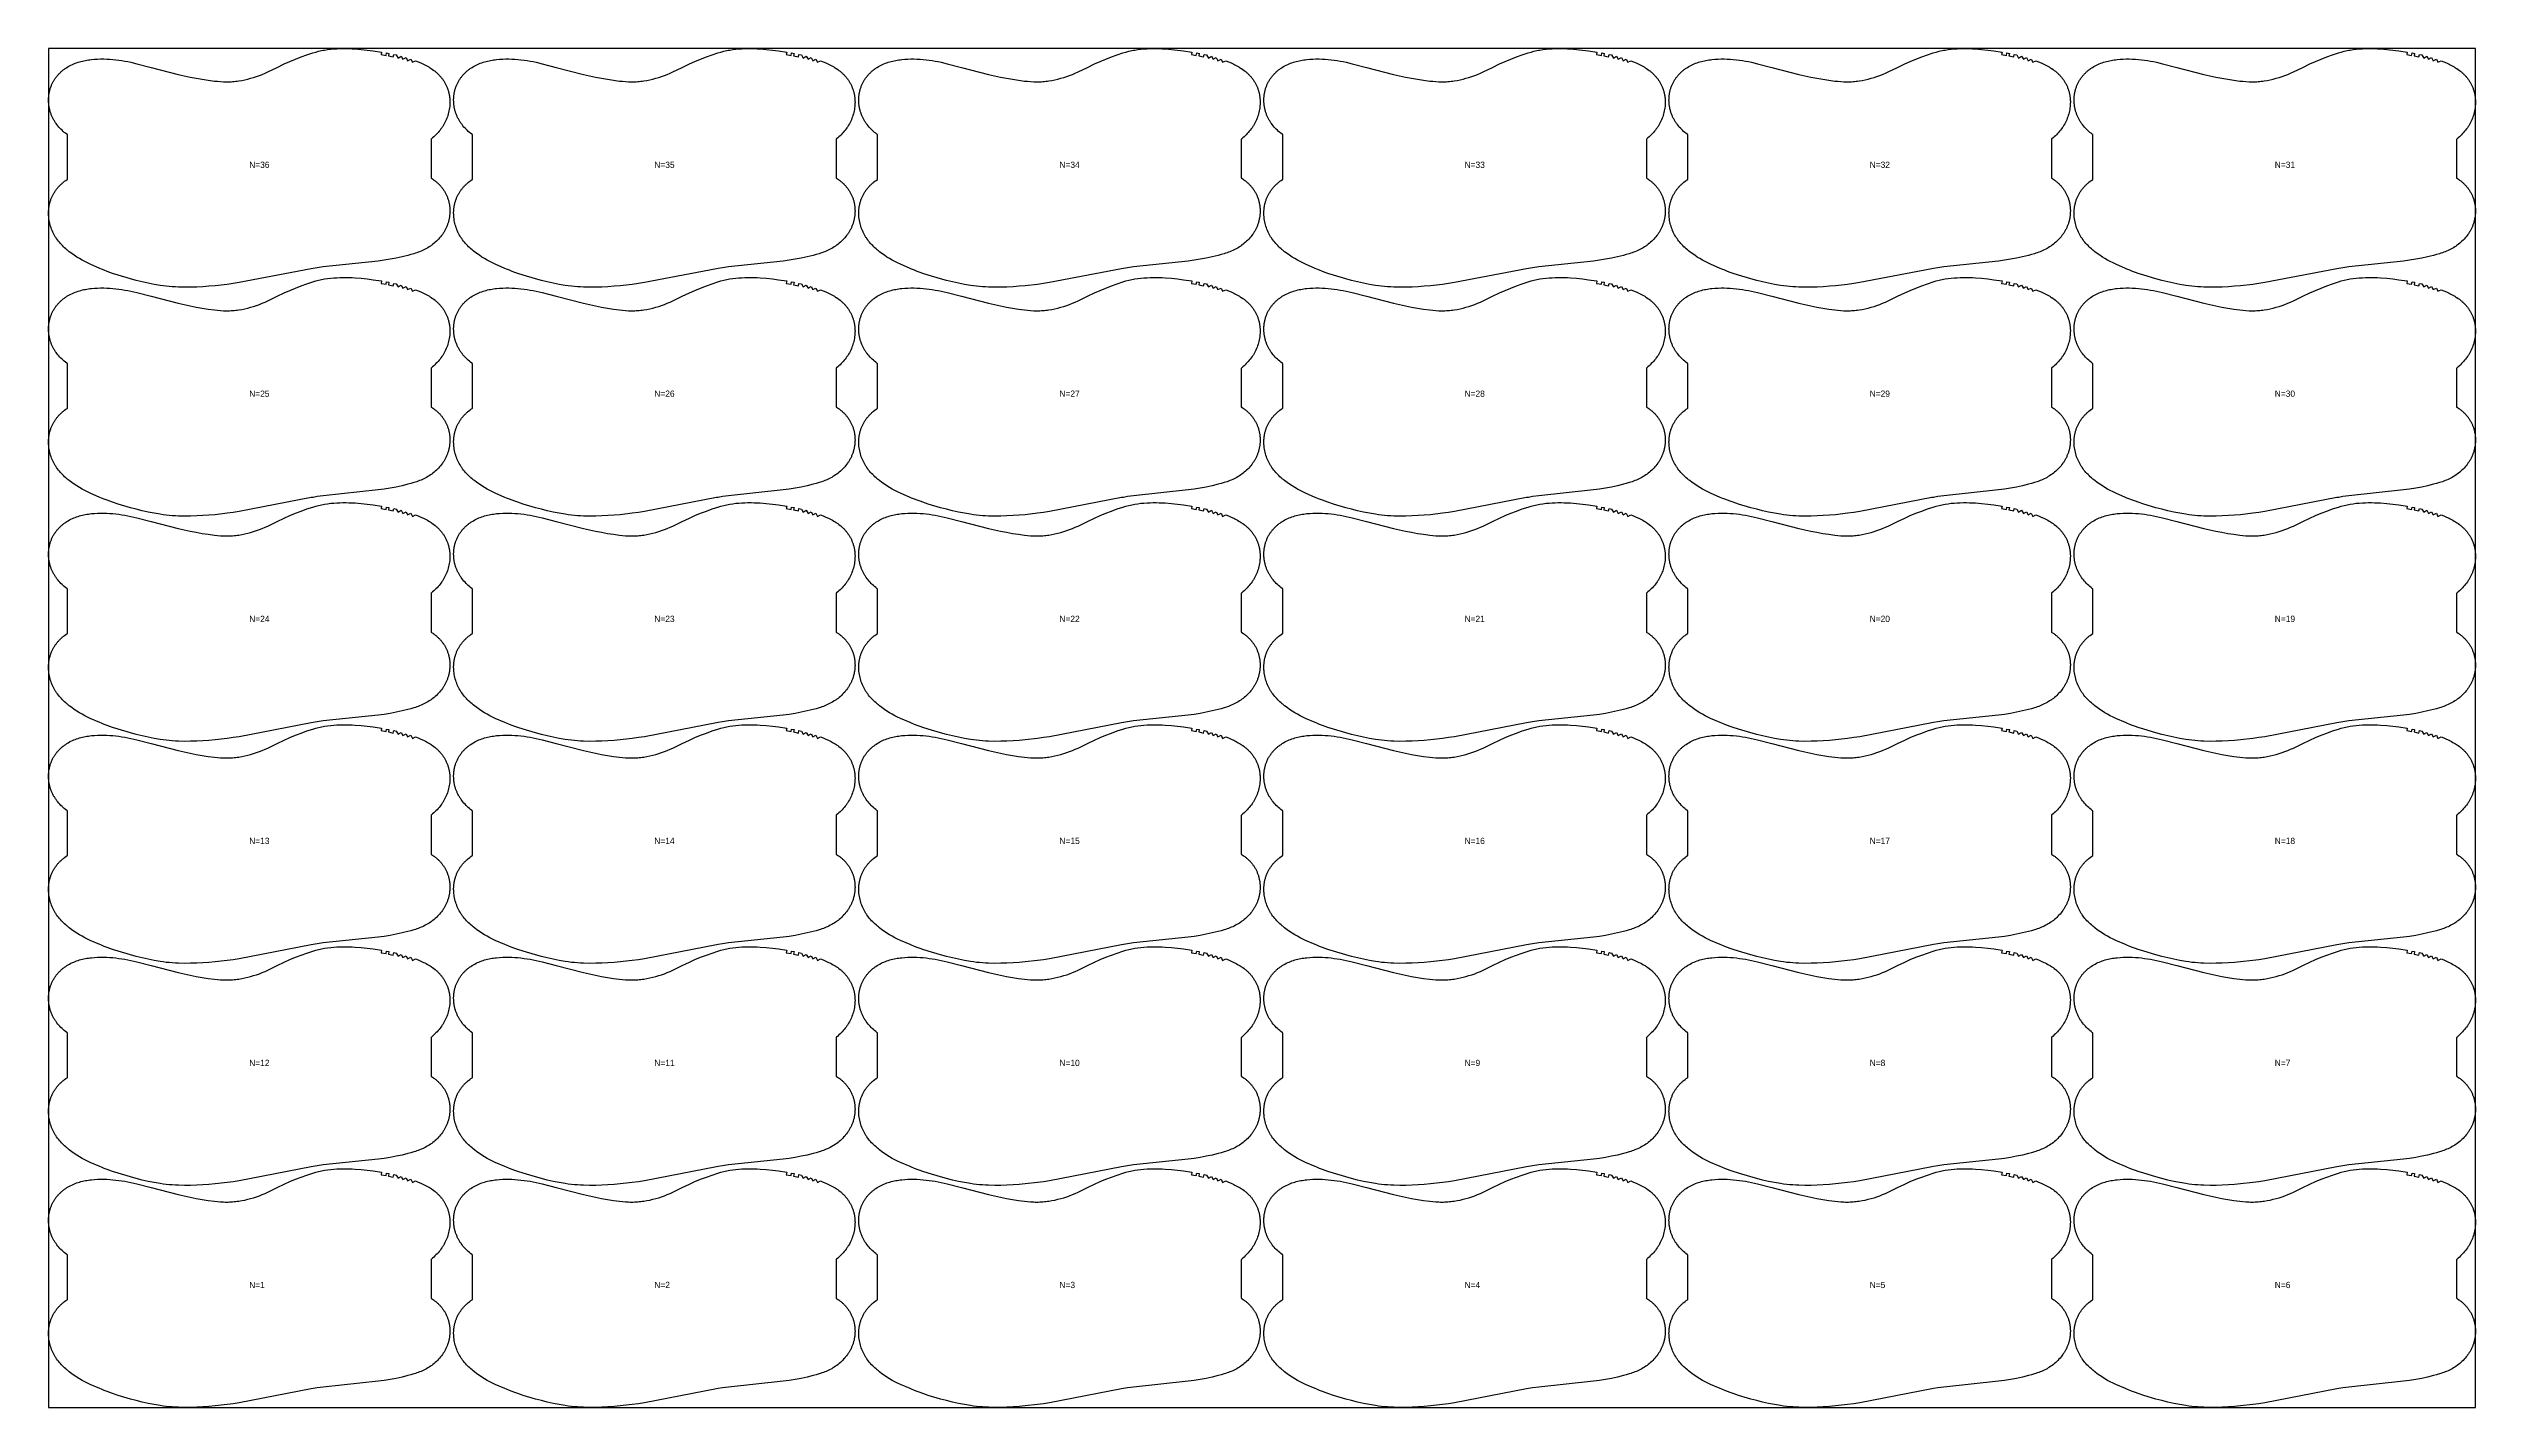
# Model space of a CAD drawing. Header units: inches. Extents: x 0 to 1935, y 0 to 1083.
import ezdxf

# ---------------------------------------------------------------- set-up
doc = ezdxf.new("R2010")
doc.units = ezdxf.units.IN

msp = doc.modelspace()

# ---------------------------------------------------------------- texts
at = {"layer": '1'}
for s, p in [('N=36', (160.0296, 988.1313)), ('N=35', (483.0876, 988.1313)), ('N=34', (806.1456, 988.1313)), ('N=33', (1129.2036, 988.1313)), ('N=32', (1452.2616, 988.1313)), ('N=31', (1775.3196, 988.1313)), ('N=25', (160.0296, 805.6313)), ('N=26', (483.0876, 805.6313)), ('N=27', (806.1456, 805.6313)), ('N=28', (1129.2036, 805.6313)), ('N=29', (1452.2616, 805.6313)), ('N=30', (1775.3196, 805.6313)), ('N=24', (160.0296, 626.1313)), ('N=23', (483.0876, 626.1313)), ('N=22', (806.1456, 626.1313)), ('N=21', (1129.2036, 626.1313)), ('N=20', (1452.2616, 626.1313)), ('N=19', (1775.3196, 626.1313)), ('N=13', (160.0296, 449.1313)), ('N=14', (483.0876, 449.1313)), ('N=15', (806.1456, 449.1313)), ('N=16', (1129.2036, 449.1313)), ('N=17', (1452.2616, 449.1313)), ('N=18', (1775.3196, 449.1313)), ('N=12', (160.0296, 272.1313)), ('N=11', (483.0876, 272.1313)), ('N=10', (806.1456, 272.1313)), ('N=9', (1129.2036, 272.1313)), ('N=8', (1452.2616, 272.1313)), ('N=7', (1775.3196, 272.1313)), ('N=1', (160.0296, 95.1313)), ('N=2', (483.0876, 95.1313)), ('N=3', (806.1456, 95.1313)), ('N=4', (1129.2036, 95.1313)), ('N=5', (1452.2616, 95.1313)), ('N=6', (1775.3196, 95.1313))]:
    msp.add_text(s, height=5, dxfattribs=at).set_placement(p)

# ---------------------------------------------------------------- linework, layer by layer
at = {"layer": '1'}
for points in [[(0, 0), (1935.3492, 0), (1935.3492, 1083.2627), (0, 1083.2627), (0, 0)], [(305.357, 979.8415), (306.8794, 978.8309), (307.3747, 978.4764), (307.8635, 978.1132), (308.3456, 977.7413), (308.8208, 977.3606), (309.2888, 976.9712), (309.7494, 976.573), (310.2025, 976.1661), (310.6477, 975.7506), (311.0849, 975.3265), (311.5138, 974.894), (311.9343, 974.4532), (312.3462, 974.0043), (312.7492, 973.5475), (313.1431, 973.0829), (313.5277, 972.6107), (313.9029, 972.131), (314.2684, 971.6439), (314.624, 971.1496), (314.9695, 970.6484), (315.3047, 970.1402), (315.6294, 969.6254), (315.9434, 969.1039), (316.2464, 968.5761), (316.5384, 968.0419), (316.8191, 967.5018), (317.0887, 966.956), (317.3469, 966.4046), (317.5937, 965.848), (317.8291, 965.2863), (318.053, 964.72), (318.2653, 964.1492), (318.4661, 963.5741), (318.6551, 962.9951), (318.8324, 962.4123), (318.9979, 961.8261), (319.1515, 961.2367), (319.2932, 960.6443), (319.4229, 960.0493), (319.5406, 959.4518), (319.6461, 958.8521), (319.7396, 958.2504), (319.821, 957.647), (319.8905, 957.0421), (319.948, 956.4359), (319.9935, 955.8287), (320.0272, 955.2206), (320.0491, 954.612), (320.0592, 954.003), (320.0576, 953.3939), (320.0442, 952.7848), (320.0192, 952.1761), (319.9825, 951.568), (319.9343, 950.9606), (319.8745, 950.3542), (319.8032, 949.7491), (319.7205, 949.1454), (319.6263, 948.5434), (319.5208, 947.9434), (319.4039, 947.3454), (319.2757, 946.7498), (319.1363, 946.1568), (318.9857, 945.5666), (318.824, 944.9794), (318.6511, 944.3954), (318.4672, 943.815), (318.2723, 943.2381), (318.0663, 942.6653), (317.8495, 942.0965), (317.6217, 941.5321), (317.3831, 940.9722), (317.1337, 940.4172), (316.8736, 939.8671), (316.6029, 939.3222), (316.3219, 938.7825), (316.0307, 938.2481), (315.7296, 937.7191), (315.4188, 937.1956), (315.0985, 936.6778), (314.7688, 936.1657), (314.4301, 935.6593), (314.0825, 935.1589), (313.3614, 934.1763), (312.6073, 933.2185), (311.8217, 932.2863), (311.0063, 931.3806), (310.1623, 930.5019), (309.2905, 929.651), (308.3922, 928.8283), (307.4684, 928.0346), (306.5201, 927.2704), (305.5484, 926.5364), (305.0592, 926.1904), (304.5544, 925.8332), (303.5391, 925.1613), (302.5038, 924.5204), (301.4499, 923.9101), (300.3788, 923.3302), (299.2917, 922.7803), (298.1901, 922.26), (297.0753, 921.7689), (295.9486, 921.3067), (294.8114, 920.8727), (293.6648, 920.4644), (292.5099, 920.0793), (291.348, 919.7145), (289.0075, 919.0351), (286.6523, 918.4046), (281.9216, 917.2347), (277.1643, 916.1888), (272.3775, 915.2806), (267.5656, 914.515), (262.7352, 913.8854), (219.1296, 909.2704), (214.3091, 908.5636), (210.9941, 908), (209.5055, 907.7469), (152.0929, 896.6843), (147.2787, 895.936), (142.4515, 895.2726), (132.7713, 894.1569), (127.9172, 893.7378), (123.0556, 893.4149), (118.1891, 893.1823), (113.3188, 893.0409), (108.4462, 893), (103.5752, 893.0945), (101.1418, 893.2048), (98.7109, 893.3607), (96.2836, 893.5636), (93.8608, 893.8148), (91.4435, 894.1149), (89.0321, 894.461), (84.228, 895.2755), (79.4502, 896.2291), (74.6966, 897.2971), (69.9652, 898.4606), (65.2589, 899.72), (55.4758, 902.6449), (51.0615, 904.076), (48.8696, 904.8335), (46.6928, 905.6312), (44.4256, 906.5181), (42.1738, 907.4453), (40.8934, 908), (33.2285, 911.3207), (31.0181, 912.344), (28.8358, 913.4227), (26.6899, 914.5722), (24.5827, 915.7927), (22.5149, 917.0803), (20.4874, 918.4314), (18.5018, 919.8434), (16.5631, 921.3189), (15.6132, 922.0815), (15, 922.5926), (14.6774, 922.8615), (13.7562, 923.6591), (12.8506, 924.4749), (11.9614, 925.3094), (11.0909, 926.1633), (10.2414, 927.0375), (9.4153, 927.9329), (8.6152, 928.8501), (7.8433, 929.7901), (7.1021, 930.7537), (6.3939, 931.7417), (6.053, 932.245), (5.721, 932.7545), (5.3979, 933.2699), (5.0837, 933.7909), (4.4824, 934.8495), (3.9171, 935.9285), (3.3881, 937.0264), (2.8957, 938.1417), (2.4399, 939.2727), (2.0209, 940.418), (1.6392, 941.5759), (1.2953, 942.7452), (0.9901, 943.9249), (0.7242, 945.1136), (0.4986, 946.3103), (0.3139, 947.5139), (0.1709, 948.723), (0.1153, 949.3294), (0.0705, 949.9367), (0.0364, 950.5448), (0.0133, 951.1535), (0.0011, 951.7626), (0, 952.3718), (0.01, 952.9809), (0.0312, 953.5897), (0.0637, 954.198), (0.1075, 954.8054), (0.1628, 955.4119), (0.2296, 956.0171), (0.3079, 956.6208), (0.3979, 957.2228), (0.4997, 957.8229), (0.6132, 958.4208), (0.7387, 959.0164), (0.876, 959.6093), (1.0254, 960.1993), (1.1867, 960.7863), (1.3598, 961.37), (1.5446, 961.9502), (1.7409, 962.5266), (1.9487, 963.0991), (2.1678, 963.6674), (2.3982, 964.2314), (2.6396, 964.7907), (2.892, 965.3452), (3.1552, 965.8947), (3.4292, 966.4389), (3.7139, 966.9777), (4.009, 967.5107), (4.3145, 968.0379), (4.6303, 968.5589), (4.9563, 969.0736), (5.2922, 969.5818), (5.6379, 970.0834), (5.9932, 970.5782), (6.3579, 971.066), (6.7318, 971.5469), (7.1148, 972.0205), (7.5067, 972.4868), (7.9072, 972.9456), (8.3163, 973.3968), (8.7337, 973.8402), (9.1591, 974.2757), (9.5926, 974.7032), (10.0338, 975.1225), (10.4826, 975.5335), (10.9388, 975.936), (11.4021, 976.3299), (11.8724, 976.7155), (12.8326, 977.4622), (13.817, 978.1777), (14.8233, 978.8637), (15, 978.977), (15, 1014.6217), (14.5108, 1014.9678), (13.5391, 1015.7018), (12.5908, 1016.466), (11.667, 1017.2597), (10.7687, 1018.0823), (9.897, 1018.9333), (9.0529, 1019.812), (8.2375, 1020.7177), (7.4519, 1021.6498), (6.6978, 1022.6076), (5.9767, 1023.5903), (5.6291, 1024.0907), (5.2904, 1024.597), (4.9608, 1025.1092), (4.6404, 1025.627), (4.3296, 1026.1505), (4.0285, 1026.6795), (3.7374, 1027.2138), (3.4563, 1027.7536), (3.1856, 1028.2985), (2.9255, 1028.8485), (2.6761, 1029.4036), (2.4375, 1029.9634), (2.2098, 1030.5279), (1.9929, 1031.0966), (1.787, 1031.6695), (1.592, 1032.2463), (1.4081, 1032.8268), (1.2352, 1033.4108), (1.0735, 1033.998), (0.9229, 1034.5882), (0.7835, 1035.1812), (0.6553, 1035.7768), (0.5385, 1036.3747), (0.4329, 1036.9748), (0.3388, 1037.5768), (0.256, 1038.1805), (0.1847, 1038.7856), (0.1249, 1039.392), (0.0767, 1039.9993), (0.04, 1040.6075), (0.015, 1041.2162), (0.0017, 1041.8252), (0, 1042.4344), (0.0101, 1043.0434), (0.032, 1043.652), (0.0657, 1044.2601), (0.1113, 1044.8673), (0.1688, 1045.4735), (0.2382, 1046.0784), (0.3196, 1046.6818), (0.4131, 1047.2834), (0.5187, 1047.8831), (0.6363, 1048.4806), (0.766, 1049.0757), (0.9077, 1049.6681), (1.0613, 1050.2575), (1.2268, 1050.8437), (1.4041, 1051.4265), (1.5932, 1052.0055), (1.7939, 1052.5805), (2.0062, 1053.1514), (2.2301, 1053.7177), (2.4655, 1054.2793), (2.7124, 1054.8359), (2.9706, 1055.3873), (3.2401, 1055.9332), (3.5209, 1056.4733), (3.8128, 1057.0074), (4.1159, 1057.5353), (4.4298, 1058.0567), (4.7545, 1058.5716), (5.0897, 1059.0797), (5.4352, 1059.581), (5.7908, 1060.0753), (6.1563, 1060.5623), (6.5315, 1061.042), (6.9161, 1061.5143), (7.31, 1061.9789), (7.713, 1062.4357), (8.1249, 1062.8846), (8.5454, 1063.3253), (8.9743, 1063.7578), (9.4115, 1064.182), (9.8567, 1064.5975), (10.3098, 1065.0044), (10.7704, 1065.4025), (11.2385, 1065.792), (11.7137, 1066.1726), (12.1958, 1066.5446), (12.6846, 1066.9078), (13.1798, 1067.2622), (13.6814, 1067.6079), (14.7023, 1068.2729), (15.7454, 1068.9027), (16.809, 1069.4973), (17.8913, 1070.0565), (18.9905, 1070.5805), (20.1053, 1071.0699), (21.2343, 1071.5252), (22.3764, 1071.9473), (23.5302, 1072.3369), (24.6944, 1072.6945), (25.8678, 1073.0211), (27.0491, 1073.3172), (28.2372, 1073.5837), (29.4311, 1073.8219), (30.6303, 1074.0332), (31.8339, 1074.2191), (33.0415, 1074.3809), (34.2521, 1074.5201), (36.6799, 1074.7365), (39.1125, 1074.8779), (41.5475, 1074.948), (43.9831, 1074.9487), (46.4176, 1074.8818), (48.8495, 1074.7498), (51.2777, 1074.5569), (53.7013, 1074.3078), (56.1194, 1074.0071), (58.5311, 1073.6585), (60.9352, 1073.2622), (63.3305, 1072.8174), (65.7156, 1072.3231), (70.4562, 1071.202), (81.879, 1068.2627), (103.4873, 1062.7024), (112.9964, 1060.5737), (117.7779, 1059.6373), (122.5752, 1058.7867), (127.3872, 1058.0266), (132.2181, 1057.3925), (134.6419, 1057.1376), (137.0705, 1056.9382), (139.5026, 1056.8074), (140.7196, 1056.7719), (141.9369, 1056.7586), (143.1544, 1056.7686), (144.3717, 1056.8021), (145.5883, 1056.8587), (146.8038, 1056.9382), (148.0177, 1057.04), (149.2296, 1057.164), (150.4391, 1057.3098), (151.6457, 1057.4771), (154.0487, 1057.8744), (156.4373, 1058.3515), (158.8102, 1058.9034), (161.1663, 1059.5254), (163.5042, 1060.2135), (165.8213, 1060.9679), (168.1146, 1061.7896), (170.3814, 1062.6798), (172.6203, 1063.6367), (174.8362, 1064.6474), (182.3037, 1068.2627), (187.9934, 1071.0173), (192.4473, 1072.992), (196.954, 1074.8446), (201.5019, 1076.5902), (206.0868, 1078.2403), (210.7111, 1079.7804), (213.0451, 1080.4755), (215.3985, 1081.0978), (216.5835, 1081.3767), (217.7736, 1081.6336), (218.9685, 1081.8691), (220.1676, 1082.0838), (222.5763, 1082.4526), (224.9955, 1082.7445), (227.4216, 1082.9642), (229.8526, 1083.1187), (232.2868, 1083.2152), (234.7228, 1083.2612), (237.1592, 1083.2627), (239.595, 1083.2209), (242.0296, 1083.1359), (244.4622, 1083.0075), (249.3194, 1082.6268), (254.1648, 1082.1107), (258.9976, 1081.4912), (265.5741, 1080.4929), (265.2474, 1078.5198), (269.1476, 1077.8352), (269.5139, 1079.8013), (271.4779, 1079.4236), (271.0884, 1077.4619), (274.9493, 1076.6426), (275.3906, 1078.5933), (277.3382, 1078.1392), (278.788, 1075.7214), (281.2153, 1077.1562), (282.6052, 1074.7025), (285.067, 1076.0764), (286.386, 1073.5869), (288.8856, 1074.8841), (290.1099, 1072.3508), (292.6549, 1073.5481), (294.7928, 1072.7032), (296.9051, 1071.796), (298.9881, 1070.8221), (300.0174, 1070.3086), (301.0379, 1069.7767), (302.1087, 1069.1924), (303.1668, 1068.5851), (303.6991, 1068.2627), (304.21, 1067.9532), (305.0592, 1067.4084), (305.2359, 1067.2951), (306.2422, 1066.609), (307.2266, 1065.8935), (308.1868, 1065.1468), (308.6571, 1064.7613), (309.1205, 1064.3674), (309.5766, 1063.9649), (310.0254, 1063.5539), (310.4666, 1063.1346), (310.9001, 1062.7071), (311.3256, 1062.2716), (311.7429, 1061.8282), (312.152, 1061.377), (312.5525, 1060.9181), (312.9444, 1060.4519), (313.3274, 1059.9782), (313.7014, 1059.4974), (314.0661, 1059.0095), (314.4214, 1058.5147), (314.7671, 1058.0132), (315.103, 1057.505), (315.4289, 1056.9903), (315.7447, 1056.4693), (316.0502, 1055.9421), (316.3454, 1055.4091), (316.63, 1054.8703), (316.904, 1054.3261), (317.1672, 1053.7766), (317.4196, 1053.2221), (317.6611, 1052.6627), (317.8914, 1052.0988), (318.1105, 1051.5305), (318.3183, 1050.958), (318.5146, 1050.3815), (318.6994, 1049.8014), (318.8725, 1049.2177), (319.0338, 1048.6307), (319.1832, 1048.0406), (319.3206, 1047.4477), (319.446, 1046.8522), (319.5595, 1046.2543), (319.6613, 1045.6542), (319.7513, 1045.0522), (319.8296, 1044.4484), (319.8964, 1043.8432), (319.9517, 1043.2368), (319.9955, 1042.6293), (320.028, 1042.0211), (320.0492, 1041.4123), (320.0592, 1040.8032), (320.0581, 1040.1939), (320.0459, 1039.5849), (320.0228, 1038.9761), (319.9888, 1038.368), (319.9439, 1037.7607), (319.8883, 1037.1544), (319.7454, 1035.9452), (319.5607, 1034.7417), (319.335, 1033.545), (319.0692, 1032.3562), (318.7639, 1031.1766), (318.42, 1030.0072), (318.0383, 1028.8493), (317.6194, 1027.7041), (317.1636, 1026.5731), (316.6711, 1025.4578), (316.1421, 1024.3599), (315.5769, 1023.2808), (314.9755, 1022.2223), (314.6613, 1021.7012), (314.3382, 1021.1859), (314.0062, 1020.6764), (313.6653, 1020.1731), (312.9572, 1019.1851), (312.216, 1018.2215), (311.4441, 1017.2815), (310.6439, 1016.3642), (309.8179, 1015.4689), (308.9684, 1014.5947), (308.0978, 1013.7407), (307.2087, 1012.9063), (306.303, 1012.0905), (305.3818, 1011.2928), (305.0592, 1011.024), (305.0592, 980.0213), (305.357, 979.8415)], [(628.415, 979.8415), (629.9374, 978.8309), (630.4327, 978.4764), (630.9215, 978.1132), (631.4036, 977.7413), (631.8788, 977.3606), (632.3468, 976.9712), (632.8074, 976.573), (633.2605, 976.1661), (633.7057, 975.7506), (634.1429, 975.3265), (634.5718, 974.894), (634.9923, 974.4532), (635.4042, 974.0043), (635.8072, 973.5475), (636.2011, 973.0829), (636.5857, 972.6107), (636.9609, 972.131), (637.3264, 971.6439), (637.682, 971.1496), (638.0275, 970.6484), (638.3627, 970.1402), (638.6874, 969.6254), (639.0014, 969.1039), (639.3044, 968.5761), (639.5964, 968.0419), (639.8771, 967.5018), (640.1467, 966.956), (640.4049, 966.4046), (640.6517, 965.848), (640.8871, 965.2863), (641.111, 964.72), (641.3233, 964.1492), (641.5241, 963.5741), (641.7131, 962.9951), (641.8904, 962.4123), (642.0559, 961.8261), (642.2095, 961.2367), (642.3512, 960.6443), (642.4809, 960.0493), (642.5986, 959.4518), (642.7041, 958.8521), (642.7976, 958.2504), (642.879, 957.647), (642.9485, 957.0421), (643.006, 956.4359), (643.0515, 955.8287), (643.0852, 955.2206), (643.1071, 954.612), (643.1172, 954.003), (643.1156, 953.3939), (643.1022, 952.7848), (643.0772, 952.1761), (643.0405, 951.568), (642.9923, 950.9606), (642.9325, 950.3542), (642.8612, 949.7491), (642.7785, 949.1454), (642.6843, 948.5434), (642.5788, 947.9434), (642.4619, 947.3454), (642.3337, 946.7498), (642.1943, 946.1568), (642.0437, 945.5666), (641.882, 944.9794), (641.7091, 944.3954), (641.5252, 943.815), (641.3303, 943.2381), (641.1243, 942.6653), (640.9075, 942.0965), (640.6797, 941.5321), (640.4411, 940.9722), (640.1917, 940.4172), (639.9316, 939.8671), (639.6609, 939.3222), (639.3799, 938.7825), (639.0887, 938.2481), (638.7876, 937.7191), (638.4768, 937.1956), (638.1565, 936.6778), (637.8268, 936.1657), (637.4881, 935.6593), (637.1405, 935.1589), (636.4194, 934.1763), (635.6653, 933.2185), (634.8797, 932.2863), (634.0643, 931.3806), (633.2203, 930.5019), (632.3485, 929.651), (631.4502, 928.8283), (630.5264, 928.0346), (629.5781, 927.2704), (628.6064, 926.5364), (628.1172, 926.1904), (627.6124, 925.8332), (626.5971, 925.1613), (625.5618, 924.5204), (624.5079, 923.9101), (623.4368, 923.3302), (622.3497, 922.7803), (621.2481, 922.26), (620.1333, 921.7689), (619.0066, 921.3067), (617.8694, 920.8727), (616.7228, 920.4644), (615.5679, 920.0793), (614.406, 919.7145), (612.0655, 919.0351), (609.7103, 918.4046), (604.9796, 917.2347), (600.2223, 916.1888), (595.4355, 915.2806), (590.6236, 914.515), (585.7932, 913.8854), (542.1876, 909.2704), (537.3671, 908.5636), (534.0521, 908), (532.5635, 907.7469), (475.1509, 896.6843), (470.3367, 895.936), (465.5095, 895.2726), (455.8293, 894.1569), (450.9752, 893.7378), (446.1136, 893.4149), (441.2471, 893.1823), (436.3768, 893.0409), (431.5042, 893), (426.6332, 893.0945), (424.1998, 893.2048), (421.7689, 893.3607), (419.3416, 893.5636), (416.9188, 893.8148), (414.5015, 894.1149), (412.0901, 894.461), (407.286, 895.2755), (402.5082, 896.2291), (397.7546, 897.2971), (393.0232, 898.4606), (388.3169, 899.72), (378.5338, 902.6449), (374.1195, 904.076), (371.9276, 904.8335), (369.7508, 905.6312), (367.4836, 906.5181), (365.2318, 907.4453), (363.9514, 908), (356.2865, 911.3207), (354.0761, 912.344), (351.8938, 913.4227), (349.7479, 914.5722), (347.6407, 915.7927), (345.5729, 917.0803), (343.5454, 918.4314), (341.5598, 919.8434), (339.6211, 921.3189), (338.6712, 922.0815), (338.058, 922.5926), (337.7354, 922.8615), (336.8142, 923.6591), (335.9086, 924.4749), (335.0194, 925.3094), (334.1489, 926.1633), (333.2994, 927.0375), (332.4733, 927.9329), (331.6732, 928.8501), (330.9013, 929.7901), (330.1601, 930.7537), (329.4519, 931.7417), (329.111, 932.245), (328.779, 932.7545), (328.4559, 933.2699), (328.1417, 933.7909), (327.5404, 934.8495), (326.9751, 935.9285), (326.4461, 937.0264), (325.9537, 938.1417), (325.4979, 939.2727), (325.0789, 940.418), (324.6972, 941.5759), (324.3533, 942.7452), (324.0481, 943.9249), (323.7822, 945.1136), (323.5566, 946.3103), (323.3719, 947.5139), (323.2289, 948.723), (323.1733, 949.3294), (323.1285, 949.9367), (323.0944, 950.5448), (323.0713, 951.1535), (323.0591, 951.7626), (323.058, 952.3718), (323.068, 952.9809), (323.0892, 953.5897), (323.1217, 954.198), (323.1655, 954.8054), (323.2208, 955.4119), (323.2876, 956.0171), (323.3659, 956.6208), (323.4559, 957.2228), (323.5577, 957.8229), (323.6712, 958.4208), (323.7967, 959.0164), (323.934, 959.6093), (324.0834, 960.1993), (324.2447, 960.7863), (324.4178, 961.37), (324.6026, 961.9502), (324.7989, 962.5266), (325.0067, 963.0991), (325.2258, 963.6674), (325.4562, 964.2314), (325.6976, 964.7907), (325.95, 965.3452), (326.2132, 965.8947), (326.4872, 966.4389), (326.7719, 966.9777), (327.067, 967.5107), (327.3725, 968.0379), (327.6883, 968.5589), (328.0143, 969.0736), (328.3502, 969.5818), (328.6959, 970.0834), (329.0512, 970.5782), (329.4159, 971.066), (329.7898, 971.5469), (330.1728, 972.0205), (330.5647, 972.4868), (330.9652, 972.9456), (331.3743, 973.3968), (331.7917, 973.8402), (332.2171, 974.2757), (332.6506, 974.7032), (333.0918, 975.1225), (333.5406, 975.5335), (333.9968, 975.936), (334.4601, 976.3299), (334.9304, 976.7155), (335.8906, 977.4622), (336.875, 978.1777), (337.8813, 978.8637), (338.058, 978.977), (338.058, 1014.6217), (337.5688, 1014.9678), (336.5971, 1015.7018), (335.6488, 1016.466), (334.725, 1017.2597), (333.8267, 1018.0823), (332.955, 1018.9333), (332.1109, 1019.812), (331.2955, 1020.7177), (330.5099, 1021.6498), (329.7558, 1022.6076), (329.0347, 1023.5903), (328.6871, 1024.0907), (328.3484, 1024.597), (328.0188, 1025.1092), (327.6984, 1025.627), (327.3876, 1026.1505), (327.0865, 1026.6795), (326.7954, 1027.2138), (326.5143, 1027.7536), (326.2436, 1028.2985), (325.9835, 1028.8485), (325.7341, 1029.4036), (325.4955, 1029.9634), (325.2678, 1030.5279), (325.0509, 1031.0966), (324.845, 1031.6695), (324.65, 1032.2463), (324.4661, 1032.8268), (324.2932, 1033.4108), (324.1315, 1033.998), (323.9809, 1034.5882), (323.8415, 1035.1812), (323.7133, 1035.7768), (323.5965, 1036.3747), (323.4909, 1036.9748), (323.3968, 1037.5768), (323.314, 1038.1805), (323.2427, 1038.7856), (323.1829, 1039.392), (323.1347, 1039.9993), (323.098, 1040.6075), (323.073, 1041.2162), (323.0597, 1041.8252), (323.058, 1042.4344), (323.0681, 1043.0434), (323.09, 1043.652), (323.1237, 1044.2601), (323.1693, 1044.8673), (323.2268, 1045.4735), (323.2962, 1046.0784), (323.3776, 1046.6818), (323.4711, 1047.2834), (323.5767, 1047.8831), (323.6943, 1048.4806), (323.824, 1049.0757), (323.9657, 1049.6681), (324.1193, 1050.2575), (324.2848, 1050.8437), (324.4621, 1051.4265), (324.6512, 1052.0055), (324.8519, 1052.5805), (325.0642, 1053.1514), (325.2881, 1053.7177), (325.5235, 1054.2793), (325.7704, 1054.8359), (326.0286, 1055.3873), (326.2981, 1055.9332), (326.5789, 1056.4733), (326.8708, 1057.0074), (327.1739, 1057.5353), (327.4878, 1058.0567), (327.8125, 1058.5716), (328.1477, 1059.0797), (328.4932, 1059.581), (328.8488, 1060.0753), (329.2143, 1060.5623), (329.5895, 1061.042), (329.9741, 1061.5143), (330.368, 1061.9789), (330.771, 1062.4357), (331.1829, 1062.8846), (331.6034, 1063.3253), (332.0323, 1063.7578), (332.4695, 1064.182), (332.9147, 1064.5975), (333.3678, 1065.0044), (333.8284, 1065.4025), (334.2965, 1065.792), (334.7717, 1066.1726), (335.2538, 1066.5446), (335.7426, 1066.9078), (336.2378, 1067.2622), (336.7394, 1067.6079), (337.7603, 1068.2729), (338.8034, 1068.9027), (339.867, 1069.4973), (340.9493, 1070.0565), (342.0485, 1070.5805), (343.1633, 1071.0699), (344.2923, 1071.5252), (345.4344, 1071.9473), (346.5882, 1072.3369), (347.7524, 1072.6945), (348.9258, 1073.0211), (350.1071, 1073.3172), (351.2952, 1073.5837), (352.4891, 1073.8219), (353.6883, 1074.0332), (354.8919, 1074.2191), (356.0995, 1074.3809), (357.3101, 1074.5201), (359.7379, 1074.7365), (362.1705, 1074.8779), (364.6055, 1074.948), (367.0411, 1074.9487), (369.4756, 1074.8818), (371.9075, 1074.7498), (374.3357, 1074.5569), (376.7593, 1074.3078), (379.1774, 1074.0071), (381.5891, 1073.6585), (383.9932, 1073.2622), (386.3885, 1072.8174), (388.7736, 1072.3231), (393.5142, 1071.202), (404.937, 1068.2627), (426.5453, 1062.7024), (436.0544, 1060.5737), (440.8359, 1059.6373), (445.6332, 1058.7867), (450.4452, 1058.0266), (455.2761, 1057.3925), (457.6999, 1057.1376), (460.1285, 1056.9382), (462.5606, 1056.8074), (463.7776, 1056.7719), (464.9949, 1056.7586), (466.2124, 1056.7686), (467.4297, 1056.8021), (468.6463, 1056.8587), (469.8618, 1056.9382), (471.0757, 1057.04), (472.2876, 1057.164), (473.4971, 1057.3098), (474.7037, 1057.4771), (477.1067, 1057.8744), (479.4953, 1058.3515), (481.8682, 1058.9034), (484.2243, 1059.5254), (486.5622, 1060.2135), (488.8793, 1060.9679), (491.1726, 1061.7896), (493.4394, 1062.6798), (495.6783, 1063.6367), (497.8942, 1064.6474), (505.3617, 1068.2627), (511.0514, 1071.0173), (515.5053, 1072.992), (520.012, 1074.8446), (524.5599, 1076.5902), (529.1448, 1078.2403), (533.7691, 1079.7804), (536.1031, 1080.4755), (538.4565, 1081.0978), (539.6415, 1081.3767), (540.8316, 1081.6336), (542.0265, 1081.8691), (543.2256, 1082.0838), (545.6343, 1082.4526), (548.0535, 1082.7445), (550.4796, 1082.9642), (552.9106, 1083.1187), (555.3448, 1083.2152), (557.7808, 1083.2612), (560.2172, 1083.2627), (562.653, 1083.2209), (565.0876, 1083.1359), (567.5202, 1083.0075), (572.3774, 1082.6268), (577.2228, 1082.1107), (582.0556, 1081.4912), (588.6321, 1080.4929), (588.3054, 1078.5198), (592.2056, 1077.8352), (592.5719, 1079.8013), (594.5359, 1079.4236), (594.1464, 1077.4619), (598.0073, 1076.6426), (598.4486, 1078.5933), (600.3962, 1078.1392), (601.846, 1075.7214), (604.2733, 1077.1562), (605.6632, 1074.7025), (608.125, 1076.0764), (609.444, 1073.5869), (611.9436, 1074.8841), (613.1679, 1072.3508), (615.7129, 1073.5481), (617.8508, 1072.7032), (619.9631, 1071.796), (622.0461, 1070.8221), (623.0754, 1070.3086), (624.0959, 1069.7767), (625.1667, 1069.1924), (626.2248, 1068.5851), (626.7571, 1068.2627), (627.268, 1067.9532), (628.1172, 1067.4084), (628.2939, 1067.2951), (629.3002, 1066.609), (630.2846, 1065.8935), (631.2448, 1065.1468), (631.7151, 1064.7613), (632.1785, 1064.3674), (632.6346, 1063.9649), (633.0834, 1063.5539), (633.5246, 1063.1346), (633.9581, 1062.7071), (634.3836, 1062.2716), (634.8009, 1061.8282), (635.21, 1061.377), (635.6105, 1060.9181), (636.0024, 1060.4519), (636.3854, 1059.9782), (636.7594, 1059.4974), (637.1241, 1059.0095), (637.4794, 1058.5147), (637.8251, 1058.0132), (638.161, 1057.505), (638.4869, 1056.9903), (638.8027, 1056.4693), (639.1082, 1055.9421), (639.4034, 1055.4091), (639.688, 1054.8703), (639.962, 1054.3261), (640.2252, 1053.7766), (640.4776, 1053.2221), (640.7191, 1052.6627), (640.9494, 1052.0988), (641.1685, 1051.5305), (641.3763, 1050.958), (641.5726, 1050.3815), (641.7574, 1049.8014), (641.9305, 1049.2177), (642.0918, 1048.6307), (642.2412, 1048.0406), (642.3786, 1047.4477), (642.504, 1046.8522), (642.6175, 1046.2543), (642.7193, 1045.6542), (642.8093, 1045.0522), (642.8876, 1044.4484), (642.9544, 1043.8432), (643.0097, 1043.2368), (643.0535, 1042.6293), (643.086, 1042.0211), (643.1072, 1041.4123), (643.1172, 1040.8032), (643.1161, 1040.1939), (643.1039, 1039.5849), (643.0808, 1038.9761), (643.0468, 1038.368), (643.0019, 1037.7607), (642.9463, 1037.1544), (642.8034, 1035.9452), (642.6187, 1034.7417), (642.393, 1033.545), (642.1272, 1032.3562), (641.8219, 1031.1766), (641.478, 1030.0072), (641.0963, 1028.8493), (640.6774, 1027.7041), (640.2216, 1026.5731), (639.7291, 1025.4578), (639.2001, 1024.3599), (638.6349, 1023.2808), (638.0335, 1022.2223), (637.7193, 1021.7012), (637.3962, 1021.1859), (637.0642, 1020.6764), (636.7233, 1020.1731), (636.0152, 1019.1851), (635.274, 1018.2215), (634.5021, 1017.2815), (633.7019, 1016.3642), (632.8759, 1015.4689), (632.0264, 1014.5947), (631.1558, 1013.7407), (630.2667, 1012.9063), (629.361, 1012.0905), (628.4398, 1011.2928), (628.1172, 1011.024), (628.1172, 980.0213), (628.415, 979.8415)], [(951.473, 979.8415), (952.9954, 978.8309), (953.4907, 978.4764), (953.9795, 978.1132), (954.4616, 977.7413), (954.9368, 977.3606), (955.4048, 976.9712), (955.8654, 976.573), (956.3185, 976.1661), (956.7637, 975.7506), (957.2009, 975.3265), (957.6298, 974.894), (958.0503, 974.4532), (958.4622, 974.0043), (958.8652, 973.5475), (959.2591, 973.0829), (959.6437, 972.6107), (960.0189, 972.131), (960.3844, 971.6439), (960.74, 971.1496), (961.0855, 970.6484), (961.4207, 970.1402), (961.7454, 969.6254), (962.0594, 969.1039), (962.3624, 968.5761), (962.6544, 968.0419), (962.9351, 967.5018), (963.2047, 966.956), (963.4629, 966.4046), (963.7097, 965.848), (963.9451, 965.2863), (964.169, 964.72), (964.3813, 964.1492), (964.5821, 963.5741), (964.7711, 962.9951), (964.9484, 962.4123), (965.1139, 961.8261), (965.2675, 961.2367), (965.4092, 960.6443), (965.5389, 960.0493), (965.6566, 959.4518), (965.7621, 958.8521), (965.8556, 958.2504), (965.937, 957.647), (966.0065, 957.0421), (966.064, 956.4359), (966.1095, 955.8287), (966.1432, 955.2206), (966.1651, 954.612), (966.1752, 954.003), (966.1736, 953.3939), (966.1602, 952.7848), (966.1352, 952.1761), (966.0985, 951.568), (966.0503, 950.9606), (965.9905, 950.3542), (965.9192, 949.7491), (965.8365, 949.1454), (965.7423, 948.5434), (965.6368, 947.9434), (965.5199, 947.3454), (965.3917, 946.7498), (965.2523, 946.1568), (965.1017, 945.5666), (964.94, 944.9794), (964.7671, 944.3954), (964.5832, 943.815), (964.3883, 943.2381), (964.1823, 942.6653), (963.9655, 942.0965), (963.7377, 941.5321), (963.4991, 940.9722), (963.2497, 940.4172), (962.9896, 939.8671), (962.7189, 939.3222), (962.4379, 938.7825), (962.1467, 938.2481), (961.8456, 937.7191), (961.5348, 937.1956), (961.2145, 936.6778), (960.8848, 936.1657), (960.5461, 935.6593), (960.1985, 935.1589), (959.4774, 934.1763), (958.7233, 933.2185), (957.9377, 932.2863), (957.1223, 931.3806), (956.2783, 930.5019), (955.4065, 929.651), (954.5082, 928.8283), (953.5844, 928.0346), (952.6361, 927.2704), (951.6644, 926.5364), (951.1752, 926.1904), (950.6704, 925.8332), (949.6551, 925.1613), (948.6198, 924.5204), (947.5659, 923.9101), (946.4948, 923.3302), (945.4077, 922.7803), (944.3061, 922.26), (943.1913, 921.7689), (942.0646, 921.3067), (940.9274, 920.8727), (939.7808, 920.4644), (938.6259, 920.0793), (937.464, 919.7145), (935.1235, 919.0351), (932.7683, 918.4046), (928.0376, 917.2347), (923.2803, 916.1888), (918.4935, 915.2806), (913.6816, 914.515), (908.8512, 913.8854), (865.2456, 909.2704), (860.4251, 908.5636), (857.1101, 908), (855.6215, 907.7469), (798.2089, 896.6843), (793.3947, 895.936), (788.5675, 895.2726), (778.8873, 894.1569), (774.0332, 893.7378), (769.1716, 893.4149), (764.3051, 893.1823), (759.4348, 893.0409), (754.5622, 893), (749.6912, 893.0945), (747.2578, 893.2048), (744.8269, 893.3607), (742.3996, 893.5636), (739.9768, 893.8148), (737.5595, 894.1149), (735.1481, 894.461), (730.344, 895.2755), (725.5662, 896.2291), (720.8126, 897.2971), (716.0812, 898.4606), (711.3749, 899.72), (701.5918, 902.6449), (697.1775, 904.076), (694.9856, 904.8335), (692.8088, 905.6312), (690.5416, 906.5181), (688.2898, 907.4453), (687.0094, 908), (679.3445, 911.3207), (677.1341, 912.344), (674.9518, 913.4227), (672.8059, 914.5722), (670.6987, 915.7927), (668.6309, 917.0803), (666.6034, 918.4314), (664.6178, 919.8434), (662.6791, 921.3189), (661.7292, 922.0815), (661.116, 922.5926), (660.7934, 922.8615), (659.8722, 923.6591), (658.9666, 924.4749), (658.0774, 925.3094), (657.2069, 926.1633), (656.3574, 927.0375), (655.5313, 927.9329), (654.7312, 928.8501), (653.9593, 929.7901), (653.2181, 930.7537), (652.5099, 931.7417), (652.169, 932.245), (651.837, 932.7545), (651.5139, 933.2699), (651.1997, 933.7909), (650.5984, 934.8495), (650.0331, 935.9285), (649.5041, 937.0264), (649.0117, 938.1417), (648.5559, 939.2727), (648.1369, 940.418), (647.7552, 941.5759), (647.4113, 942.7452), (647.1061, 943.9249), (646.8402, 945.1136), (646.6146, 946.3103), (646.4299, 947.5139), (646.2869, 948.723), (646.2313, 949.3294), (646.1865, 949.9367), (646.1524, 950.5448), (646.1293, 951.1535), (646.1171, 951.7626), (646.116, 952.3718), (646.126, 952.9809), (646.1472, 953.5897), (646.1797, 954.198), (646.2235, 954.8054), (646.2788, 955.4119), (646.3456, 956.0171), (646.4239, 956.6208), (646.5139, 957.2228), (646.6157, 957.8229), (646.7292, 958.4208), (646.8547, 959.0164), (646.992, 959.6093), (647.1414, 960.1993), (647.3027, 960.7863), (647.4758, 961.37), (647.6606, 961.9502), (647.8569, 962.5266), (648.0647, 963.0991), (648.2838, 963.6674), (648.5142, 964.2314), (648.7556, 964.7907), (649.008, 965.3452), (649.2712, 965.8947), (649.5452, 966.4389), (649.8299, 966.9777), (650.125, 967.5107), (650.4305, 968.0379), (650.7463, 968.5589), (651.0723, 969.0736), (651.4082, 969.5818), (651.7539, 970.0834), (652.1092, 970.5782), (652.4739, 971.066), (652.8478, 971.5469), (653.2308, 972.0205), (653.6227, 972.4868), (654.0232, 972.9456), (654.4323, 973.3968), (654.8497, 973.8402), (655.2751, 974.2757), (655.7086, 974.7032), (656.1498, 975.1225), (656.5986, 975.5335), (657.0548, 975.936), (657.5181, 976.3299), (657.9884, 976.7155), (658.9486, 977.4622), (659.933, 978.1777), (660.9393, 978.8637), (661.116, 978.977), (661.116, 1014.6217), (660.6268, 1014.9678), (659.6551, 1015.7018), (658.7068, 1016.466), (657.783, 1017.2597), (656.8847, 1018.0823), (656.013, 1018.9333), (655.1689, 1019.812), (654.3535, 1020.7177), (653.5679, 1021.6498), (652.8138, 1022.6076), (652.0927, 1023.5903), (651.7451, 1024.0907), (651.4064, 1024.597), (651.0768, 1025.1092), (650.7564, 1025.627), (650.4456, 1026.1505), (650.1445, 1026.6795), (649.8534, 1027.2138), (649.5723, 1027.7536), (649.3016, 1028.2985), (649.0415, 1028.8485), (648.7921, 1029.4036), (648.5535, 1029.9634), (648.3258, 1030.5279), (648.1089, 1031.0966), (647.903, 1031.6695), (647.708, 1032.2463), (647.5241, 1032.8268), (647.3512, 1033.4108), (647.1895, 1033.998), (647.0389, 1034.5882), (646.8995, 1035.1812), (646.7713, 1035.7768), (646.6545, 1036.3747), (646.5489, 1036.9748), (646.4548, 1037.5768), (646.372, 1038.1805), (646.3007, 1038.7856), (646.2409, 1039.392), (646.1927, 1039.9993), (646.156, 1040.6075), (646.131, 1041.2162), (646.1177, 1041.8252), (646.116, 1042.4344), (646.1261, 1043.0434), (646.148, 1043.652), (646.1817, 1044.2601), (646.2273, 1044.8673), (646.2848, 1045.4735), (646.3542, 1046.0784), (646.4356, 1046.6818), (646.5291, 1047.2834), (646.6347, 1047.8831), (646.7523, 1048.4806), (646.882, 1049.0757), (647.0237, 1049.6681), (647.1773, 1050.2575), (647.3428, 1050.8437), (647.5201, 1051.4265), (647.7092, 1052.0055), (647.9099, 1052.5805), (648.1222, 1053.1514), (648.3461, 1053.7177), (648.5815, 1054.2793), (648.8284, 1054.8359), (649.0866, 1055.3873), (649.3561, 1055.9332), (649.6369, 1056.4733), (649.9288, 1057.0074), (650.2319, 1057.5353), (650.5458, 1058.0567), (650.8705, 1058.5716), (651.2057, 1059.0797), (651.5512, 1059.581), (651.9068, 1060.0753), (652.2723, 1060.5623), (652.6475, 1061.042), (653.0321, 1061.5143), (653.426, 1061.9789), (653.829, 1062.4357), (654.2409, 1062.8846), (654.6614, 1063.3253), (655.0903, 1063.7578), (655.5275, 1064.182), (655.9727, 1064.5975), (656.4258, 1065.0044), (656.8864, 1065.4025), (657.3545, 1065.792), (657.8297, 1066.1726), (658.3118, 1066.5446), (658.8006, 1066.9078), (659.2958, 1067.2622), (659.7974, 1067.6079), (660.8183, 1068.2729), (661.8614, 1068.9027), (662.925, 1069.4973), (664.0073, 1070.0565), (665.1065, 1070.5805), (666.2213, 1071.0699), (667.3503, 1071.5252), (668.4924, 1071.9473), (669.6462, 1072.3369), (670.8104, 1072.6945), (671.9838, 1073.0211), (673.1651, 1073.3172), (674.3532, 1073.5837), (675.5471, 1073.8219), (676.7463, 1074.0332), (677.9499, 1074.2191), (679.1575, 1074.3809), (680.3681, 1074.5201), (682.7959, 1074.7365), (685.2285, 1074.8779), (687.6635, 1074.948), (690.0991, 1074.9487), (692.5336, 1074.8818), (694.9655, 1074.7498), (697.3937, 1074.5569), (699.8173, 1074.3078), (702.2354, 1074.0071), (704.6471, 1073.6585), (707.0512, 1073.2622), (709.4465, 1072.8174), (711.8316, 1072.3231), (716.5722, 1071.202), (727.995, 1068.2627), (749.6033, 1062.7024), (759.1124, 1060.5737), (763.8939, 1059.6373), (768.6912, 1058.7867), (773.5032, 1058.0266), (778.3341, 1057.3925), (780.7579, 1057.1376), (783.1865, 1056.9382), (785.6186, 1056.8074), (786.8356, 1056.7719), (788.0529, 1056.7586), (789.2704, 1056.7686), (790.4877, 1056.8021), (791.7043, 1056.8587), (792.9198, 1056.9382), (794.1337, 1057.04), (795.3456, 1057.164), (796.5551, 1057.3098), (797.7617, 1057.4771), (800.1647, 1057.8744), (802.5533, 1058.3515), (804.9262, 1058.9034), (807.2823, 1059.5254), (809.6202, 1060.2135), (811.9373, 1060.9679), (814.2306, 1061.7896), (816.4974, 1062.6798), (818.7363, 1063.6367), (820.9522, 1064.6474), (828.4197, 1068.2627), (834.1094, 1071.0173), (838.5633, 1072.992), (843.07, 1074.8446), (847.6179, 1076.5902), (852.2028, 1078.2403), (856.8271, 1079.7804), (859.1611, 1080.4755), (861.5145, 1081.0978), (862.6995, 1081.3767), (863.8896, 1081.6336), (865.0845, 1081.8691), (866.2836, 1082.0838), (868.6923, 1082.4526), (871.1115, 1082.7445), (873.5376, 1082.9642), (875.9686, 1083.1187), (878.4028, 1083.2152), (880.8388, 1083.2612), (883.2752, 1083.2627), (885.711, 1083.2209), (888.1456, 1083.1359), (890.5782, 1083.0075), (895.4354, 1082.6268), (900.2808, 1082.1107), (905.1136, 1081.4912), (911.6901, 1080.4929), (911.3634, 1078.5198), (915.2636, 1077.8352), (915.6299, 1079.8013), (917.5939, 1079.4236), (917.2044, 1077.4619), (921.0653, 1076.6426), (921.5066, 1078.5933), (923.4542, 1078.1392), (924.904, 1075.7214), (927.3313, 1077.1562), (928.7212, 1074.7025), (931.183, 1076.0764), (932.502, 1073.5869), (935.0016, 1074.8841), (936.2259, 1072.3508), (938.7709, 1073.5481), (940.9088, 1072.7032), (943.0211, 1071.796), (945.1041, 1070.8221), (946.1334, 1070.3086), (947.1539, 1069.7767), (948.2247, 1069.1924), (949.2828, 1068.5851), (949.8151, 1068.2627), (950.326, 1067.9532), (951.1752, 1067.4084), (951.3519, 1067.2951), (952.3582, 1066.609), (953.3426, 1065.8935), (954.3028, 1065.1468), (954.7731, 1064.7613), (955.2365, 1064.3674), (955.6926, 1063.9649), (956.1414, 1063.5539), (956.5826, 1063.1346), (957.0161, 1062.7071), (957.4416, 1062.2716), (957.8589, 1061.8282), (958.268, 1061.377), (958.6685, 1060.9181), (959.0604, 1060.4519), (959.4434, 1059.9782), (959.8174, 1059.4974), (960.1821, 1059.0095), (960.5374, 1058.5147), (960.8831, 1058.0132), (961.219, 1057.505), (961.5449, 1056.9903), (961.8607, 1056.4693), (962.1662, 1055.9421), (962.4614, 1055.4091), (962.746, 1054.8703), (963.02, 1054.3261), (963.2832, 1053.7766), (963.5356, 1053.2221), (963.7771, 1052.6627), (964.0074, 1052.0988), (964.2265, 1051.5305), (964.4343, 1050.958), (964.6306, 1050.3815), (964.8154, 1049.8014), (964.9885, 1049.2177), (965.1498, 1048.6307), (965.2992, 1048.0406), (965.4366, 1047.4477), (965.562, 1046.8522), (965.6755, 1046.2543), (965.7773, 1045.6542), (965.8673, 1045.0522), (965.9456, 1044.4484), (966.0124, 1043.8432), (966.0677, 1043.2368), (966.1115, 1042.6293), (966.144, 1042.0211), (966.1652, 1041.4123), (966.1752, 1040.8032), (966.1741, 1040.1939), (966.1619, 1039.5849), (966.1388, 1038.9761), (966.1048, 1038.368), (966.0599, 1037.7607), (966.0043, 1037.1544), (965.8614, 1035.9452), (965.6767, 1034.7417), (965.451, 1033.545), (965.1852, 1032.3562), (964.8799, 1031.1766), (964.536, 1030.0072), (964.1543, 1028.8493), (963.7354, 1027.7041), (963.2796, 1026.5731), (962.7871, 1025.4578), (962.2581, 1024.3599), (961.6929, 1023.2808), (961.0915, 1022.2223), (960.7773, 1021.7012), (960.4542, 1021.1859), (960.1222, 1020.6764), (959.7813, 1020.1731), (959.0732, 1019.1851), (958.332, 1018.2215), (957.5601, 1017.2815), (956.7599, 1016.3642), (955.9339, 1015.4689), (955.0844, 1014.5947), (954.2138, 1013.7407), (953.3247, 1012.9063), (952.419, 1012.0905), (951.4978, 1011.2928), (951.1752, 1011.024), (951.1752, 980.0213), (951.473, 979.8415)], [(1274.531, 979.8415), (1276.0534, 978.8309), (1276.5487, 978.4764), (1277.0375, 978.1132), (1277.5196, 977.7413), (1277.9948, 977.3606), (1278.4628, 976.9712), (1278.9234, 976.573), (1279.3765, 976.1661), (1279.8217, 975.7506), (1280.2589, 975.3265), (1280.6878, 974.894), (1281.1083, 974.4532), (1281.5202, 974.0043), (1281.9232, 973.5475), (1282.3171, 973.0829), (1282.7017, 972.6107), (1283.0769, 972.131), (1283.4424, 971.6439), (1283.798, 971.1496), (1284.1435, 970.6484), (1284.4787, 970.1402), (1284.8034, 969.6254), (1285.1174, 969.1039), (1285.4204, 968.5761), (1285.7124, 968.0419), (1285.9931, 967.5018), (1286.2627, 966.956), (1286.5209, 966.4046), (1286.7677, 965.848), (1287.0031, 965.2863), (1287.227, 964.72), (1287.4393, 964.1492), (1287.6401, 963.5741), (1287.8291, 962.9951), (1288.0064, 962.4123), (1288.1719, 961.8261), (1288.3255, 961.2367), (1288.4672, 960.6443), (1288.5969, 960.0493), (1288.7146, 959.4518), (1288.8201, 958.8521), (1288.9136, 958.2504), (1288.995, 957.647), (1289.0645, 957.0421), (1289.122, 956.4359), (1289.1675, 955.8287), (1289.2012, 955.2206), (1289.2231, 954.612), (1289.2332, 954.003), (1289.2316, 953.3939), (1289.2182, 952.7848), (1289.1932, 952.1761), (1289.1565, 951.568), (1289.1083, 950.9606), (1289.0485, 950.3542), (1288.9772, 949.7491), (1288.8945, 949.1454), (1288.8003, 948.5434), (1288.6948, 947.9434), (1288.5779, 947.3454), (1288.4497, 946.7498), (1288.3103, 946.1568), (1288.1597, 945.5666), (1287.998, 944.9794), (1287.8251, 944.3954), (1287.6412, 943.815), (1287.4463, 943.2381), (1287.2403, 942.6653), (1287.0235, 942.0965), (1286.7957, 941.5321), (1286.5571, 940.9722), (1286.3077, 940.4172), (1286.0476, 939.8671), (1285.7769, 939.3222), (1285.4959, 938.7825), (1285.2047, 938.2481), (1284.9036, 937.7191), (1284.5928, 937.1956), (1284.2725, 936.6778), (1283.9428, 936.1657), (1283.6041, 935.6593), (1283.2565, 935.1589), (1282.5354, 934.1763), (1281.7813, 933.2185), (1280.9957, 932.2863), (1280.1803, 931.3806), (1279.3363, 930.5019), (1278.4645, 929.651), (1277.5662, 928.8283), (1276.6424, 928.0346), (1275.6941, 927.2704), (1274.7224, 926.5364), (1274.2332, 926.1904), (1273.7284, 925.8332), (1272.7131, 925.1613), (1271.6778, 924.5204), (1270.6239, 923.9101), (1269.5528, 923.3302), (1268.4657, 922.7803), (1267.3641, 922.26), (1266.2493, 921.7689), (1265.1226, 921.3067), (1263.9854, 920.8727), (1262.8388, 920.4644), (1261.6839, 920.0793), (1260.522, 919.7145), (1258.1815, 919.0351), (1255.8263, 918.4046), (1251.0956, 917.2347), (1246.3383, 916.1888), (1241.5515, 915.2806), (1236.7396, 914.515), (1231.9092, 913.8854), (1188.3036, 909.2704), (1183.4831, 908.5636), (1180.1681, 908), (1178.6795, 907.7469), (1121.2669, 896.6843), (1116.4527, 895.936), (1111.6255, 895.2726), (1101.9453, 894.1569), (1097.0912, 893.7378), (1092.2296, 893.4149), (1087.3631, 893.1823), (1082.4928, 893.0409), (1077.6202, 893), (1072.7492, 893.0945), (1070.3158, 893.2048), (1067.8849, 893.3607), (1065.4576, 893.5636), (1063.0348, 893.8148), (1060.6175, 894.1149), (1058.2061, 894.461), (1053.402, 895.2755), (1048.6242, 896.2291), (1043.8706, 897.2971), (1039.1392, 898.4606), (1034.4329, 899.72), (1024.6498, 902.6449), (1020.2355, 904.076), (1018.0436, 904.8335), (1015.8668, 905.6312), (1013.5996, 906.5181), (1011.3478, 907.4453), (1010.0674, 908), (1002.4025, 911.3207), (1000.1921, 912.344), (998.0098, 913.4227), (995.8639, 914.5722), (993.7567, 915.7927), (991.6889, 917.0803), (989.6614, 918.4314), (987.6758, 919.8434), (985.7371, 921.3189), (984.7872, 922.0815), (984.174, 922.5926), (983.8514, 922.8615), (982.9302, 923.6591), (982.0246, 924.4749), (981.1354, 925.3094), (980.2649, 926.1633), (979.4154, 927.0375), (978.5893, 927.9329), (977.7892, 928.8501), (977.0173, 929.7901), (976.2761, 930.7537), (975.5679, 931.7417), (975.227, 932.245), (974.895, 932.7545), (974.5719, 933.2699), (974.2577, 933.7909), (973.6564, 934.8495), (973.0911, 935.9285), (972.5621, 937.0264), (972.0697, 938.1417), (971.6139, 939.2727), (971.1949, 940.418), (970.8132, 941.5759), (970.4693, 942.7452), (970.1641, 943.9249), (969.8982, 945.1136), (969.6726, 946.3103), (969.4879, 947.5139), (969.3449, 948.723), (969.2893, 949.3294), (969.2445, 949.9367), (969.2104, 950.5448), (969.1873, 951.1535), (969.1751, 951.7626), (969.174, 952.3718), (969.184, 952.9809), (969.2052, 953.5897), (969.2377, 954.198), (969.2815, 954.8054), (969.3368, 955.4119), (969.4036, 956.0171), (969.4819, 956.6208), (969.5719, 957.2228), (969.6737, 957.8229), (969.7872, 958.4208), (969.9127, 959.0164), (970.05, 959.6093), (970.1994, 960.1993), (970.3607, 960.7863), (970.5338, 961.37), (970.7186, 961.9502), (970.9149, 962.5266), (971.1227, 963.0991), (971.3418, 963.6674), (971.5722, 964.2314), (971.8136, 964.7907), (972.066, 965.3452), (972.3292, 965.8947), (972.6032, 966.4389), (972.8879, 966.9777), (973.183, 967.5107), (973.4885, 968.0379), (973.8043, 968.5589), (974.1303, 969.0736), (974.4662, 969.5818), (974.8119, 970.0834), (975.1672, 970.5782), (975.5319, 971.066), (975.9058, 971.5469), (976.2888, 972.0205), (976.6807, 972.4868), (977.0812, 972.9456), (977.4903, 973.3968), (977.9077, 973.8402), (978.3331, 974.2757), (978.7666, 974.7032), (979.2078, 975.1225), (979.6566, 975.5335), (980.1128, 975.936), (980.5761, 976.3299), (981.0464, 976.7155), (982.0066, 977.4622), (982.991, 978.1777), (983.9973, 978.8637), (984.174, 978.977), (984.174, 1014.6217), (983.6848, 1014.9678), (982.7131, 1015.7018), (981.7648, 1016.466), (980.841, 1017.2597), (979.9427, 1018.0823), (979.071, 1018.9333), (978.2269, 1019.812), (977.4115, 1020.7177), (976.6259, 1021.6498), (975.8718, 1022.6076), (975.1507, 1023.5903), (974.8031, 1024.0907), (974.4644, 1024.597), (974.1348, 1025.1092), (973.8144, 1025.627), (973.5036, 1026.1505), (973.2025, 1026.6795), (972.9114, 1027.2138), (972.6303, 1027.7536), (972.3596, 1028.2985), (972.0995, 1028.8485), (971.8501, 1029.4036), (971.6115, 1029.9634), (971.3838, 1030.5279), (971.1669, 1031.0966), (970.961, 1031.6695), (970.766, 1032.2463), (970.5821, 1032.8268), (970.4092, 1033.4108), (970.2475, 1033.998), (970.0969, 1034.5882), (969.9575, 1035.1812), (969.8293, 1035.7768), (969.7125, 1036.3747), (969.6069, 1036.9748), (969.5128, 1037.5768), (969.43, 1038.1805), (969.3587, 1038.7856), (969.2989, 1039.392), (969.2507, 1039.9993), (969.214, 1040.6075), (969.189, 1041.2162), (969.1757, 1041.8252), (969.174, 1042.4344), (969.1841, 1043.0434), (969.206, 1043.652), (969.2397, 1044.2601), (969.2853, 1044.8673), (969.3428, 1045.4735), (969.4122, 1046.0784), (969.4936, 1046.6818), (969.5871, 1047.2834), (969.6927, 1047.8831), (969.8103, 1048.4806), (969.94, 1049.0757), (970.0817, 1049.6681), (970.2353, 1050.2575), (970.4008, 1050.8437), (970.5781, 1051.4265), (970.7672, 1052.0055), (970.9679, 1052.5805), (971.1802, 1053.1514), (971.4041, 1053.7177), (971.6395, 1054.2793), (971.8864, 1054.8359), (972.1446, 1055.3873), (972.4141, 1055.9332), (972.6949, 1056.4733), (972.9868, 1057.0074), (973.2899, 1057.5353), (973.6038, 1058.0567), (973.9285, 1058.5716), (974.2637, 1059.0797), (974.6092, 1059.581), (974.9648, 1060.0753), (975.3303, 1060.5623), (975.7055, 1061.042), (976.0901, 1061.5143), (976.484, 1061.9789), (976.887, 1062.4357), (977.2989, 1062.8846), (977.7194, 1063.3253), (978.1483, 1063.7578), (978.5855, 1064.182), (979.0307, 1064.5975), (979.4838, 1065.0044), (979.9444, 1065.4025), (980.4125, 1065.792), (980.8877, 1066.1726), (981.3698, 1066.5446), (981.8586, 1066.9078), (982.3538, 1067.2622), (982.8554, 1067.6079), (983.8763, 1068.2729), (984.9194, 1068.9027), (985.983, 1069.4973), (987.0653, 1070.0565), (988.1645, 1070.5805), (989.2793, 1071.0699), (990.4083, 1071.5252), (991.5504, 1071.9473), (992.7042, 1072.3369), (993.8684, 1072.6945), (995.0418, 1073.0211), (996.2231, 1073.3172), (997.4112, 1073.5837), (998.6051, 1073.8219), (999.8043, 1074.0332), (1001.0079, 1074.2191), (1002.2155, 1074.3809), (1003.4261, 1074.5201), (1005.8539, 1074.7365), (1008.2865, 1074.8779), (1010.7215, 1074.948), (1013.1571, 1074.9487), (1015.5916, 1074.8818), (1018.0235, 1074.7498), (1020.4517, 1074.5569), (1022.8753, 1074.3078), (1025.2934, 1074.0071), (1027.7051, 1073.6585), (1030.1092, 1073.2622), (1032.5045, 1072.8174), (1034.8896, 1072.3231), (1039.6302, 1071.202), (1051.053, 1068.2627), (1072.6613, 1062.7024), (1082.1704, 1060.5737), (1086.9519, 1059.6373), (1091.7492, 1058.7867), (1096.5612, 1058.0266), (1101.3921, 1057.3925), (1103.8159, 1057.1376), (1106.2445, 1056.9382), (1108.6766, 1056.8074), (1109.8936, 1056.7719), (1111.1109, 1056.7586), (1112.3284, 1056.7686), (1113.5457, 1056.8021), (1114.7623, 1056.8587), (1115.9778, 1056.9382), (1117.1917, 1057.04), (1118.4036, 1057.164), (1119.6131, 1057.3098), (1120.8197, 1057.4771), (1123.2227, 1057.8744), (1125.6113, 1058.3515), (1127.9842, 1058.9034), (1130.3403, 1059.5254), (1132.6782, 1060.2135), (1134.9953, 1060.9679), (1137.2886, 1061.7896), (1139.5554, 1062.6798), (1141.7943, 1063.6367), (1144.0102, 1064.6474), (1151.4777, 1068.2627), (1157.1674, 1071.0173), (1161.6213, 1072.992), (1166.128, 1074.8446), (1170.6759, 1076.5902), (1175.2608, 1078.2403), (1179.8851, 1079.7804), (1182.2191, 1080.4755), (1184.5725, 1081.0978), (1185.7575, 1081.3767), (1186.9476, 1081.6336), (1188.1425, 1081.8691), (1189.3416, 1082.0838), (1191.7503, 1082.4526), (1194.1695, 1082.7445), (1196.5956, 1082.9642), (1199.0266, 1083.1187), (1201.4608, 1083.2152), (1203.8968, 1083.2612), (1206.3332, 1083.2627), (1208.769, 1083.2209), (1211.2036, 1083.1359), (1213.6362, 1083.0075), (1218.4934, 1082.6268), (1223.3388, 1082.1107), (1228.1716, 1081.4912), (1234.7481, 1080.4929), (1234.4214, 1078.5198), (1238.3216, 1077.8352), (1238.6879, 1079.8013), (1240.6519, 1079.4236), (1240.2624, 1077.4619), (1244.1233, 1076.6426), (1244.5646, 1078.5933), (1246.5122, 1078.1392), (1247.962, 1075.7214), (1250.3893, 1077.1562), (1251.7792, 1074.7025), (1254.241, 1076.0764), (1255.56, 1073.5869), (1258.0596, 1074.8841), (1259.2839, 1072.3508), (1261.8289, 1073.5481), (1263.9668, 1072.7032), (1266.0791, 1071.796), (1268.1621, 1070.8221), (1269.1914, 1070.3086), (1270.2119, 1069.7767), (1271.2827, 1069.1924), (1272.3408, 1068.5851), (1272.8731, 1068.2627), (1273.384, 1067.9532), (1274.2332, 1067.4084), (1274.4099, 1067.2951), (1275.4162, 1066.609), (1276.4006, 1065.8935), (1277.3608, 1065.1468), (1277.8311, 1064.7613), (1278.2945, 1064.3674), (1278.7506, 1063.9649), (1279.1994, 1063.5539), (1279.6406, 1063.1346), (1280.0741, 1062.7071), (1280.4996, 1062.2716), (1280.9169, 1061.8282), (1281.326, 1061.377), (1281.7265, 1060.9181), (1282.1184, 1060.4519), (1282.5014, 1059.9782), (1282.8754, 1059.4974), (1283.2401, 1059.0095), (1283.5954, 1058.5147), (1283.9411, 1058.0132), (1284.277, 1057.505), (1284.6029, 1056.9903), (1284.9187, 1056.4693), (1285.2242, 1055.9421), (1285.5194, 1055.4091), (1285.804, 1054.8703), (1286.078, 1054.3261), (1286.3412, 1053.7766), (1286.5936, 1053.2221), (1286.8351, 1052.6627), (1287.0654, 1052.0988), (1287.2845, 1051.5305), (1287.4923, 1050.958), (1287.6886, 1050.3815), (1287.8734, 1049.8014), (1288.0465, 1049.2177), (1288.2078, 1048.6307), (1288.3572, 1048.0406), (1288.4946, 1047.4477), (1288.62, 1046.8522), (1288.7335, 1046.2543), (1288.8353, 1045.6542), (1288.9253, 1045.0522), (1289.0036, 1044.4484), (1289.0704, 1043.8432), (1289.1257, 1043.2368), (1289.1695, 1042.6293), (1289.202, 1042.0211), (1289.2232, 1041.4123), (1289.2332, 1040.8032), (1289.2321, 1040.1939), (1289.2199, 1039.5849), (1289.1968, 1038.9761), (1289.1628, 1038.368), (1289.1179, 1037.7607), (1289.0623, 1037.1544), (1288.9194, 1035.9452), (1288.7347, 1034.7417), (1288.509, 1033.545), (1288.2432, 1032.3562), (1287.9379, 1031.1766), (1287.594, 1030.0072), (1287.2123, 1028.8493), (1286.7934, 1027.7041), (1286.3376, 1026.5731), (1285.8451, 1025.4578), (1285.3161, 1024.3599), (1284.7509, 1023.2808), (1284.1495, 1022.2223), (1283.8353, 1021.7012), (1283.5122, 1021.1859), (1283.1802, 1020.6764), (1282.8393, 1020.1731), (1282.1312, 1019.1851), (1281.39, 1018.2215), (1280.6181, 1017.2815), (1279.8179, 1016.3642), (1278.9919, 1015.4689), (1278.1424, 1014.5947), (1277.2718, 1013.7407), (1276.3827, 1012.9063), (1275.477, 1012.0905), (1274.5558, 1011.2928), (1274.2332, 1011.024), (1274.2332, 980.0213), (1274.531, 979.8415)], [(1597.589, 979.8415), (1599.1114, 978.8309), (1599.6067, 978.4764), (1600.0955, 978.1132), (1600.5776, 977.7413), (1601.0528, 977.3606), (1601.5208, 976.9712), (1601.9814, 976.573), (1602.4345, 976.1661), (1602.8797, 975.7506), (1603.3169, 975.3265), (1603.7458, 974.894), (1604.1663, 974.4532), (1604.5782, 974.0043), (1604.9812, 973.5475), (1605.3751, 973.0829), (1605.7597, 972.6107), (1606.1349, 972.131), (1606.5004, 971.6439), (1606.856, 971.1496), (1607.2015, 970.6484), (1607.5367, 970.1402), (1607.8614, 969.6254), (1608.1754, 969.1039), (1608.4784, 968.5761), (1608.7704, 968.0419), (1609.0511, 967.5018), (1609.3207, 966.956), (1609.5789, 966.4046), (1609.8257, 965.848), (1610.0611, 965.2863), (1610.285, 964.72), (1610.4973, 964.1492), (1610.6981, 963.5741), (1610.8871, 962.9951), (1611.0644, 962.4123), (1611.2299, 961.8261), (1611.3835, 961.2367), (1611.5252, 960.6443), (1611.6549, 960.0493), (1611.7726, 959.4518), (1611.8781, 958.8521), (1611.9716, 958.2504), (1612.053, 957.647), (1612.1225, 957.0421), (1612.18, 956.4359), (1612.2255, 955.8287), (1612.2592, 955.2206), (1612.2811, 954.612), (1612.2912, 954.003), (1612.2896, 953.3939), (1612.2762, 952.7848), (1612.2512, 952.1761), (1612.2145, 951.568), (1612.1663, 950.9606), (1612.1065, 950.3542), (1612.0352, 949.7491), (1611.9525, 949.1454), (1611.8583, 948.5434), (1611.7528, 947.9434), (1611.6359, 947.3454), (1611.5077, 946.7498), (1611.3683, 946.1568), (1611.2177, 945.5666), (1611.056, 944.9794), (1610.8831, 944.3954), (1610.6992, 943.815), (1610.5043, 943.2381), (1610.2983, 942.6653), (1610.0815, 942.0965), (1609.8537, 941.5321), (1609.6151, 940.9722), (1609.3657, 940.4172), (1609.1056, 939.8671), (1608.8349, 939.3222), (1608.5539, 938.7825), (1608.2627, 938.2481), (1607.9616, 937.7191), (1607.6508, 937.1956), (1607.3305, 936.6778), (1607.0008, 936.1657), (1606.6621, 935.6593), (1606.3145, 935.1589), (1605.5934, 934.1763), (1604.8393, 933.2185), (1604.0537, 932.2863), (1603.2383, 931.3806), (1602.3943, 930.5019), (1601.5225, 929.651), (1600.6242, 928.8283), (1599.7004, 928.0346), (1598.7521, 927.2704), (1597.7804, 926.5364), (1597.2912, 926.1904), (1596.7864, 925.8332), (1595.7711, 925.1613), (1594.7358, 924.5204), (1593.6819, 923.9101), (1592.6108, 923.3302), (1591.5237, 922.7803), (1590.4221, 922.26), (1589.3073, 921.7689), (1588.1806, 921.3067), (1587.0434, 920.8727), (1585.8968, 920.4644), (1584.7419, 920.0793), (1583.58, 919.7145), (1581.2395, 919.0351), (1578.8843, 918.4046), (1574.1536, 917.2347), (1569.3963, 916.1888), (1564.6095, 915.2806), (1559.7976, 914.515), (1554.9672, 913.8854), (1511.3616, 909.2704), (1506.5411, 908.5636), (1503.2261, 908), (1501.7375, 907.7469), (1444.3249, 896.6843), (1439.5107, 895.936), (1434.6835, 895.2726), (1425.0033, 894.1569), (1420.1492, 893.7378), (1415.2876, 893.4149), (1410.4211, 893.1823), (1405.5508, 893.0409), (1400.6782, 893), (1395.8072, 893.0945), (1393.3738, 893.2048), (1390.9429, 893.3607), (1388.5156, 893.5636), (1386.0928, 893.8148), (1383.6755, 894.1149), (1381.2641, 894.461), (1376.46, 895.2755), (1371.6822, 896.2291), (1366.9286, 897.2971), (1362.1972, 898.4606), (1357.4909, 899.72), (1347.7078, 902.6449), (1343.2935, 904.076), (1341.1016, 904.8335), (1338.9248, 905.6312), (1336.6576, 906.5181), (1334.4058, 907.4453), (1333.1254, 908), (1325.4605, 911.3207), (1323.2501, 912.344), (1321.0678, 913.4227), (1318.9219, 914.5722), (1316.8147, 915.7927), (1314.7469, 917.0803), (1312.7194, 918.4314), (1310.7338, 919.8434), (1308.7951, 921.3189), (1307.8452, 922.0815), (1307.232, 922.5926), (1306.9094, 922.8615), (1305.9882, 923.6591), (1305.0826, 924.4749), (1304.1934, 925.3094), (1303.3229, 926.1633), (1302.4734, 927.0375), (1301.6473, 927.9329), (1300.8472, 928.8501), (1300.0753, 929.7901), (1299.3341, 930.7537), (1298.6259, 931.7417), (1298.285, 932.245), (1297.953, 932.7545), (1297.6299, 933.2699), (1297.3157, 933.7909), (1296.7144, 934.8495), (1296.1491, 935.9285), (1295.6201, 937.0264), (1295.1277, 938.1417), (1294.6719, 939.2727), (1294.2529, 940.418), (1293.8712, 941.5759), (1293.5273, 942.7452), (1293.2221, 943.9249), (1292.9562, 945.1136), (1292.7306, 946.3103), (1292.5459, 947.5139), (1292.4029, 948.723), (1292.3473, 949.3294), (1292.3025, 949.9367), (1292.2684, 950.5448), (1292.2453, 951.1535), (1292.2331, 951.7626), (1292.232, 952.3718), (1292.242, 952.9809), (1292.2632, 953.5897), (1292.2957, 954.198), (1292.3395, 954.8054), (1292.3948, 955.4119), (1292.4616, 956.0171), (1292.5399, 956.6208), (1292.6299, 957.2228), (1292.7317, 957.8229), (1292.8452, 958.4208), (1292.9707, 959.0164), (1293.108, 959.6093), (1293.2574, 960.1993), (1293.4187, 960.7863), (1293.5918, 961.37), (1293.7766, 961.9502), (1293.9729, 962.5266), (1294.1807, 963.0991), (1294.3998, 963.6674), (1294.6302, 964.2314), (1294.8716, 964.7907), (1295.124, 965.3452), (1295.3872, 965.8947), (1295.6612, 966.4389), (1295.9459, 966.9777), (1296.241, 967.5107), (1296.5465, 968.0379), (1296.8623, 968.5589), (1297.1883, 969.0736), (1297.5242, 969.5818), (1297.8699, 970.0834), (1298.2252, 970.5782), (1298.5899, 971.066), (1298.9638, 971.5469), (1299.3468, 972.0205), (1299.7387, 972.4868), (1300.1392, 972.9456), (1300.5483, 973.3968), (1300.9657, 973.8402), (1301.3911, 974.2757), (1301.8246, 974.7032), (1302.2658, 975.1225), (1302.7146, 975.5335), (1303.1708, 975.936), (1303.6341, 976.3299), (1304.1044, 976.7155), (1305.0646, 977.4622), (1306.049, 978.1777), (1307.0553, 978.8637), (1307.232, 978.977), (1307.232, 1014.6217), (1306.7428, 1014.9678), (1305.7711, 1015.7018), (1304.8228, 1016.466), (1303.899, 1017.2597), (1303.0007, 1018.0823), (1302.129, 1018.9333), (1301.2849, 1019.812), (1300.4695, 1020.7177), (1299.6839, 1021.6498), (1298.9298, 1022.6076), (1298.2087, 1023.5903), (1297.8611, 1024.0907), (1297.5224, 1024.597), (1297.1928, 1025.1092), (1296.8724, 1025.627), (1296.5616, 1026.1505), (1296.2605, 1026.6795), (1295.9694, 1027.2138), (1295.6883, 1027.7536), (1295.4176, 1028.2985), (1295.1575, 1028.8485), (1294.9081, 1029.4036), (1294.6695, 1029.9634), (1294.4418, 1030.5279), (1294.2249, 1031.0966), (1294.019, 1031.6695), (1293.824, 1032.2463), (1293.6401, 1032.8268), (1293.4672, 1033.4108), (1293.3055, 1033.998), (1293.1549, 1034.5882), (1293.0155, 1035.1812), (1292.8873, 1035.7768), (1292.7705, 1036.3747), (1292.6649, 1036.9748), (1292.5708, 1037.5768), (1292.488, 1038.1805), (1292.4167, 1038.7856), (1292.3569, 1039.392), (1292.3087, 1039.9993), (1292.272, 1040.6075), (1292.247, 1041.2162), (1292.2337, 1041.8252), (1292.232, 1042.4344), (1292.2421, 1043.0434), (1292.264, 1043.652), (1292.2977, 1044.2601), (1292.3433, 1044.8673), (1292.4008, 1045.4735), (1292.4702, 1046.0784), (1292.5516, 1046.6818), (1292.6451, 1047.2834), (1292.7507, 1047.8831), (1292.8683, 1048.4806), (1292.998, 1049.0757), (1293.1397, 1049.6681), (1293.2933, 1050.2575), (1293.4588, 1050.8437), (1293.6361, 1051.4265), (1293.8252, 1052.0055), (1294.0259, 1052.5805), (1294.2382, 1053.1514), (1294.4621, 1053.7177), (1294.6975, 1054.2793), (1294.9444, 1054.8359), (1295.2026, 1055.3873), (1295.4721, 1055.9332), (1295.7529, 1056.4733), (1296.0448, 1057.0074), (1296.3479, 1057.5353), (1296.6618, 1058.0567), (1296.9865, 1058.5716), (1297.3217, 1059.0797), (1297.6672, 1059.581), (1298.0228, 1060.0753), (1298.3883, 1060.5623), (1298.7635, 1061.042), (1299.1481, 1061.5143), (1299.542, 1061.9789), (1299.945, 1062.4357), (1300.3569, 1062.8846), (1300.7774, 1063.3253), (1301.2063, 1063.7578), (1301.6435, 1064.182), (1302.0887, 1064.5975), (1302.5418, 1065.0044), (1303.0024, 1065.4025), (1303.4705, 1065.792), (1303.9457, 1066.1726), (1304.4278, 1066.5446), (1304.9166, 1066.9078), (1305.4118, 1067.2622), (1305.9134, 1067.6079), (1306.9343, 1068.2729), (1307.9774, 1068.9027), (1309.041, 1069.4973), (1310.1233, 1070.0565), (1311.2225, 1070.5805), (1312.3373, 1071.0699), (1313.4663, 1071.5252), (1314.6084, 1071.9473), (1315.7622, 1072.3369), (1316.9264, 1072.6945), (1318.0998, 1073.0211), (1319.2811, 1073.3172), (1320.4692, 1073.5837), (1321.6631, 1073.8219), (1322.8623, 1074.0332), (1324.0659, 1074.2191), (1325.2735, 1074.3809), (1326.4841, 1074.5201), (1328.9119, 1074.7365), (1331.3445, 1074.8779), (1333.7795, 1074.948), (1336.2151, 1074.9487), (1338.6496, 1074.8818), (1341.0815, 1074.7498), (1343.5097, 1074.5569), (1345.9333, 1074.3078), (1348.3514, 1074.0071), (1350.7631, 1073.6585), (1353.1672, 1073.2622), (1355.5625, 1072.8174), (1357.9476, 1072.3231), (1362.6882, 1071.202), (1374.111, 1068.2627), (1395.7193, 1062.7024), (1405.2284, 1060.5737), (1410.0099, 1059.6373), (1414.8072, 1058.7867), (1419.6192, 1058.0266), (1424.4501, 1057.3925), (1426.8739, 1057.1376), (1429.3025, 1056.9382), (1431.7346, 1056.8074), (1432.9516, 1056.7719), (1434.1689, 1056.7586), (1435.3864, 1056.7686), (1436.6037, 1056.8021), (1437.8203, 1056.8587), (1439.0358, 1056.9382), (1440.2497, 1057.04), (1441.4616, 1057.164), (1442.6711, 1057.3098), (1443.8777, 1057.4771), (1446.2807, 1057.8744), (1448.6693, 1058.3515), (1451.0422, 1058.9034), (1453.3983, 1059.5254), (1455.7362, 1060.2135), (1458.0533, 1060.9679), (1460.3466, 1061.7896), (1462.6134, 1062.6798), (1464.8523, 1063.6367), (1467.0682, 1064.6474), (1474.5357, 1068.2627), (1480.2254, 1071.0173), (1484.6793, 1072.992), (1489.186, 1074.8446), (1493.7339, 1076.5902), (1498.3188, 1078.2403), (1502.9431, 1079.7804), (1505.2771, 1080.4755), (1507.6305, 1081.0978), (1508.8155, 1081.3767), (1510.0056, 1081.6336), (1511.2005, 1081.8691), (1512.3996, 1082.0838), (1514.8083, 1082.4526), (1517.2275, 1082.7445), (1519.6536, 1082.9642), (1522.0846, 1083.1187), (1524.5188, 1083.2152), (1526.9548, 1083.2612), (1529.3912, 1083.2627), (1531.827, 1083.2209), (1534.2616, 1083.1359), (1536.6942, 1083.0075), (1541.5514, 1082.6268), (1546.3968, 1082.1107), (1551.2296, 1081.4912), (1557.8061, 1080.4929), (1557.4794, 1078.5198), (1561.3796, 1077.8352), (1561.7459, 1079.8013), (1563.7099, 1079.4236), (1563.3204, 1077.4619), (1567.1813, 1076.6426), (1567.6226, 1078.5933), (1569.5702, 1078.1392), (1571.02, 1075.7214), (1573.4473, 1077.1562), (1574.8372, 1074.7025), (1577.299, 1076.0764), (1578.618, 1073.5869), (1581.1176, 1074.8841), (1582.3419, 1072.3508), (1584.8869, 1073.5481), (1587.0248, 1072.7032), (1589.1371, 1071.796), (1591.2201, 1070.8221), (1592.2494, 1070.3086), (1593.2699, 1069.7767), (1594.3407, 1069.1924), (1595.3988, 1068.5851), (1595.9311, 1068.2627), (1596.442, 1067.9532), (1597.2912, 1067.4084), (1597.4679, 1067.2951), (1598.4742, 1066.609), (1599.4586, 1065.8935), (1600.4188, 1065.1468), (1600.8891, 1064.7613), (1601.3525, 1064.3674), (1601.8086, 1063.9649), (1602.2574, 1063.5539), (1602.6986, 1063.1346), (1603.1321, 1062.7071), (1603.5576, 1062.2716), (1603.9749, 1061.8282), (1604.384, 1061.377), (1604.7845, 1060.9181), (1605.1764, 1060.4519), (1605.5594, 1059.9782), (1605.9334, 1059.4974), (1606.2981, 1059.0095), (1606.6534, 1058.5147), (1606.9991, 1058.0132), (1607.335, 1057.505), (1607.6609, 1056.9903), (1607.9767, 1056.4693), (1608.2822, 1055.9421), (1608.5774, 1055.4091), (1608.862, 1054.8703), (1609.136, 1054.3261), (1609.3992, 1053.7766), (1609.6516, 1053.2221), (1609.8931, 1052.6627), (1610.1234, 1052.0988), (1610.3425, 1051.5305), (1610.5503, 1050.958), (1610.7466, 1050.3815), (1610.9314, 1049.8014), (1611.1045, 1049.2177), (1611.2658, 1048.6307), (1611.4152, 1048.0406), (1611.5526, 1047.4477), (1611.678, 1046.8522), (1611.7915, 1046.2543), (1611.8933, 1045.6542), (1611.9833, 1045.0522), (1612.0616, 1044.4484), (1612.1284, 1043.8432), (1612.1837, 1043.2368), (1612.2275, 1042.6293), (1612.26, 1042.0211), (1612.2812, 1041.4123), (1612.2912, 1040.8032), (1612.2901, 1040.1939), (1612.2779, 1039.5849), (1612.2548, 1038.9761), (1612.2208, 1038.368), (1612.1759, 1037.7607), (1612.1203, 1037.1544), (1611.9774, 1035.9452), (1611.7927, 1034.7417), (1611.567, 1033.545), (1611.3012, 1032.3562), (1610.9959, 1031.1766), (1610.652, 1030.0072), (1610.2703, 1028.8493), (1609.8514, 1027.7041), (1609.3956, 1026.5731), (1608.9031, 1025.4578), (1608.3741, 1024.3599), (1607.8089, 1023.2808), (1607.2075, 1022.2223), (1606.8933, 1021.7012), (1606.5702, 1021.1859), (1606.2382, 1020.6764), (1605.8973, 1020.1731), (1605.1892, 1019.1851), (1604.448, 1018.2215), (1603.6761, 1017.2815), (1602.8759, 1016.3642), (1602.0499, 1015.4689), (1601.2004, 1014.5947), (1600.3298, 1013.7407), (1599.4407, 1012.9063), (1598.535, 1012.0905), (1597.6138, 1011.2928), (1597.2912, 1011.024), (1597.2912, 980.0213), (1597.589, 979.8415)], [(1920.647, 979.8415), (1922.1694, 978.8309), (1922.6647, 978.4764), (1923.1535, 978.1132), (1923.6356, 977.7413), (1924.1108, 977.3606), (1924.5788, 976.9712), (1925.0394, 976.573), (1925.4925, 976.1661), (1925.9377, 975.7506), (1926.3749, 975.3265), (1926.8038, 974.894), (1927.2243, 974.4532), (1927.6362, 974.0043), (1928.0392, 973.5475), (1928.4331, 973.0829), (1928.8177, 972.6107), (1929.1929, 972.131), (1929.5584, 971.6439), (1929.914, 971.1496), (1930.2595, 970.6484), (1930.5947, 970.1402), (1930.9194, 969.6254), (1931.2334, 969.1039), (1931.5364, 968.5761), (1931.8284, 968.0419), (1932.1091, 967.5018), (1932.3787, 966.956), (1932.6369, 966.4046), (1932.8837, 965.848), (1933.1191, 965.2863), (1933.343, 964.72), (1933.5553, 964.1492), (1933.7561, 963.5741), (1933.9451, 962.9951), (1934.1224, 962.4123), (1934.2879, 961.8261), (1934.4415, 961.2367), (1934.5832, 960.6443), (1934.7129, 960.0493), (1934.8306, 959.4518), (1934.9361, 958.8521), (1935.0296, 958.2504), (1935.111, 957.647), (1935.1805, 957.0421), (1935.238, 956.4359), (1935.2835, 955.8287), (1935.3172, 955.2206), (1935.3391, 954.612), (1935.3492, 954.003), (1935.3476, 953.3939), (1935.3342, 952.7848), (1935.3092, 952.1761), (1935.2725, 951.568), (1935.2243, 950.9606), (1935.1645, 950.3542), (1935.0932, 949.7491), (1935.0105, 949.1454), (1934.9163, 948.5434), (1934.8108, 947.9434), (1934.6939, 947.3454), (1934.5657, 946.7498), (1934.4263, 946.1568), (1934.2757, 945.5666), (1934.114, 944.9794), (1933.9411, 944.3954), (1933.7572, 943.815), (1933.5623, 943.2381), (1933.3563, 942.6653), (1933.1395, 942.0965), (1932.9117, 941.5321), (1932.6731, 940.9722), (1932.4237, 940.4172), (1932.1636, 939.8671), (1931.8929, 939.3222), (1931.6119, 938.7825), (1931.3207, 938.2481), (1931.0196, 937.7191), (1930.7088, 937.1956), (1930.3885, 936.6778), (1930.0588, 936.1657), (1929.7201, 935.6593), (1929.3725, 935.1589), (1928.6514, 934.1763), (1927.8973, 933.2185), (1927.1117, 932.2863), (1926.2963, 931.3806), (1925.4523, 930.5019), (1924.5805, 929.651), (1923.6822, 928.8283), (1922.7584, 928.0346), (1921.8101, 927.2704), (1920.8384, 926.5364), (1920.3492, 926.1904), (1919.8444, 925.8332), (1918.8291, 925.1613), (1917.7938, 924.5204), (1916.7399, 923.9101), (1915.6688, 923.3302), (1914.5817, 922.7803), (1913.4801, 922.26), (1912.3653, 921.7689), (1911.2386, 921.3067), (1910.1014, 920.8727), (1908.9548, 920.4644), (1907.7999, 920.0793), (1906.638, 919.7145), (1904.2975, 919.0351), (1901.9423, 918.4046), (1897.2116, 917.2347), (1892.4543, 916.1888), (1887.6675, 915.2806), (1882.8556, 914.515), (1878.0252, 913.8854), (1834.4196, 909.2704), (1829.5991, 908.5636), (1826.2841, 908), (1824.7955, 907.7469), (1767.3829, 896.6843), (1762.5687, 895.936), (1757.7415, 895.2726), (1748.0613, 894.1569), (1743.2072, 893.7378), (1738.3456, 893.4149), (1733.4791, 893.1823), (1728.6088, 893.0409), (1723.7362, 893), (1718.8652, 893.0945), (1716.4318, 893.2048), (1714.0009, 893.3607), (1711.5736, 893.5636), (1709.1508, 893.8148), (1706.7335, 894.1149), (1704.3221, 894.461), (1699.518, 895.2755), (1694.7402, 896.2291), (1689.9866, 897.2971), (1685.2552, 898.4606), (1680.5489, 899.72), (1670.7658, 902.6449), (1666.3515, 904.076), (1664.1596, 904.8335), (1661.9828, 905.6312), (1659.7156, 906.5181), (1657.4638, 907.4453), (1656.1834, 908), (1648.5185, 911.3207), (1646.3081, 912.344), (1644.1258, 913.4227), (1641.9799, 914.5722), (1639.8727, 915.7927), (1637.8049, 917.0803), (1635.7774, 918.4314), (1633.7918, 919.8434), (1631.8531, 921.3189), (1630.9032, 922.0815), (1630.29, 922.5926), (1629.9674, 922.8615), (1629.0462, 923.6591), (1628.1406, 924.4749), (1627.2514, 925.3094), (1626.3809, 926.1633), (1625.5314, 927.0375), (1624.7053, 927.9329), (1623.9052, 928.8501), (1623.1333, 929.7901), (1622.3921, 930.7537), (1621.6839, 931.7417), (1621.343, 932.245), (1621.011, 932.7545), (1620.6879, 933.2699), (1620.3737, 933.7909), (1619.7724, 934.8495), (1619.2071, 935.9285), (1618.6781, 937.0264), (1618.1857, 938.1417), (1617.7299, 939.2727), (1617.3109, 940.418), (1616.9292, 941.5759), (1616.5853, 942.7452), (1616.2801, 943.9249), (1616.0142, 945.1136), (1615.7886, 946.3103), (1615.6039, 947.5139), (1615.4609, 948.723), (1615.4053, 949.3294), (1615.3605, 949.9367), (1615.3264, 950.5448), (1615.3033, 951.1535), (1615.2911, 951.7626), (1615.29, 952.3718), (1615.3, 952.9809), (1615.3212, 953.5897), (1615.3537, 954.198), (1615.3975, 954.8054), (1615.4528, 955.4119), (1615.5196, 956.0171), (1615.5979, 956.6208), (1615.6879, 957.2228), (1615.7897, 957.8229), (1615.9032, 958.4208), (1616.0287, 959.0164), (1616.166, 959.6093), (1616.3154, 960.1993), (1616.4767, 960.7863), (1616.6498, 961.37), (1616.8346, 961.9502), (1617.0309, 962.5266), (1617.2387, 963.0991), (1617.4578, 963.6674), (1617.6882, 964.2314), (1617.9296, 964.7907), (1618.182, 965.3452), (1618.4452, 965.8947), (1618.7192, 966.4389), (1619.0039, 966.9777), (1619.299, 967.5107), (1619.6045, 968.0379), (1619.9203, 968.5589), (1620.2463, 969.0736), (1620.5822, 969.5818), (1620.9279, 970.0834), (1621.2832, 970.5782), (1621.6479, 971.066), (1622.0218, 971.5469), (1622.4048, 972.0205), (1622.7967, 972.4868), (1623.1972, 972.9456), (1623.6063, 973.3968), (1624.0237, 973.8402), (1624.4491, 974.2757), (1624.8826, 974.7032), (1625.3238, 975.1225), (1625.7726, 975.5335), (1626.2288, 975.936), (1626.6921, 976.3299), (1627.1624, 976.7155), (1628.1226, 977.4622), (1629.107, 978.1777), (1630.1133, 978.8637), (1630.29, 978.977), (1630.29, 1014.6217), (1629.8008, 1014.9678), (1628.8291, 1015.7018), (1627.8808, 1016.466), (1626.957, 1017.2597), (1626.0587, 1018.0823), (1625.187, 1018.9333), (1624.3429, 1019.812), (1623.5275, 1020.7177), (1622.7419, 1021.6498), (1621.9878, 1022.6076), (1621.2667, 1023.5903), (1620.9191, 1024.0907), (1620.5804, 1024.597), (1620.2508, 1025.1092), (1619.9304, 1025.627), (1619.6196, 1026.1505), (1619.3185, 1026.6795), (1619.0274, 1027.2138), (1618.7463, 1027.7536), (1618.4756, 1028.2985), (1618.2155, 1028.8485), (1617.9661, 1029.4036), (1617.7275, 1029.9634), (1617.4998, 1030.5279), (1617.2829, 1031.0966), (1617.077, 1031.6695), (1616.882, 1032.2463), (1616.6981, 1032.8268), (1616.5252, 1033.4108), (1616.3635, 1033.998), (1616.2129, 1034.5882), (1616.0735, 1035.1812), (1615.9453, 1035.7768), (1615.8285, 1036.3747), (1615.7229, 1036.9748), (1615.6288, 1037.5768), (1615.546, 1038.1805), (1615.4747, 1038.7856), (1615.4149, 1039.392), (1615.3667, 1039.9993), (1615.33, 1040.6075), (1615.305, 1041.2162), (1615.2917, 1041.8252), (1615.29, 1042.4344), (1615.3001, 1043.0434), (1615.322, 1043.652), (1615.3557, 1044.2601), (1615.4013, 1044.8673), (1615.4588, 1045.4735), (1615.5282, 1046.0784), (1615.6096, 1046.6818), (1615.7031, 1047.2834), (1615.8087, 1047.8831), (1615.9263, 1048.4806), (1616.056, 1049.0757), (1616.1977, 1049.6681), (1616.3513, 1050.2575), (1616.5168, 1050.8437), (1616.6941, 1051.4265), (1616.8832, 1052.0055), (1617.0839, 1052.5805), (1617.2962, 1053.1514), (1617.5201, 1053.7177), (1617.7555, 1054.2793), (1618.0024, 1054.8359), (1618.2606, 1055.3873), (1618.5301, 1055.9332), (1618.8109, 1056.4733), (1619.1028, 1057.0074), (1619.4059, 1057.5353), (1619.7198, 1058.0567), (1620.0445, 1058.5716), (1620.3797, 1059.0797), (1620.7252, 1059.581), (1621.0808, 1060.0753), (1621.4463, 1060.5623), (1621.8215, 1061.042), (1622.2061, 1061.5143), (1622.6, 1061.9789), (1623.003, 1062.4357), (1623.4149, 1062.8846), (1623.8354, 1063.3253), (1624.2643, 1063.7578), (1624.7015, 1064.182), (1625.1467, 1064.5975), (1625.5998, 1065.0044), (1626.0604, 1065.4025), (1626.5285, 1065.792), (1627.0037, 1066.1726), (1627.4858, 1066.5446), (1627.9746, 1066.9078), (1628.4698, 1067.2622), (1628.9714, 1067.6079), (1629.9923, 1068.2729), (1631.0354, 1068.9027), (1632.099, 1069.4973), (1633.1813, 1070.0565), (1634.2805, 1070.5805), (1635.3953, 1071.0699), (1636.5243, 1071.5252), (1637.6664, 1071.9473), (1638.8202, 1072.3369), (1639.9844, 1072.6945), (1641.1578, 1073.0211), (1642.3391, 1073.3172), (1643.5272, 1073.5837), (1644.7211, 1073.8219), (1645.9203, 1074.0332), (1647.1239, 1074.2191), (1648.3315, 1074.3809), (1649.5421, 1074.5201), (1651.9699, 1074.7365), (1654.4025, 1074.8779), (1656.8375, 1074.948), (1659.2731, 1074.9487), (1661.7076, 1074.8818), (1664.1395, 1074.7498), (1666.5677, 1074.5569), (1668.9913, 1074.3078), (1671.4094, 1074.0071), (1673.8211, 1073.6585), (1676.2252, 1073.2622), (1678.6205, 1072.8174), (1681.0056, 1072.3231), (1685.7462, 1071.202), (1697.169, 1068.2627), (1718.7773, 1062.7024), (1728.2864, 1060.5737), (1733.0679, 1059.6373), (1737.8652, 1058.7867), (1742.6772, 1058.0266), (1747.5081, 1057.3925), (1749.9319, 1057.1376), (1752.3605, 1056.9382), (1754.7926, 1056.8074), (1756.0096, 1056.7719), (1757.2269, 1056.7586), (1758.4444, 1056.7686), (1759.6617, 1056.8021), (1760.8783, 1056.8587), (1762.0938, 1056.9382), (1763.3077, 1057.04), (1764.5196, 1057.164), (1765.7291, 1057.3098), (1766.9357, 1057.4771), (1769.3387, 1057.8744), (1771.7273, 1058.3515), (1774.1002, 1058.9034), (1776.4563, 1059.5254), (1778.7942, 1060.2135), (1781.1113, 1060.9679), (1783.4046, 1061.7896), (1785.6714, 1062.6798), (1787.9103, 1063.6367), (1790.1262, 1064.6474), (1797.5937, 1068.2627), (1803.2834, 1071.0173), (1807.7373, 1072.992), (1812.244, 1074.8446), (1816.7919, 1076.5902), (1821.3768, 1078.2403), (1826.0011, 1079.7804), (1828.3351, 1080.4755), (1830.6885, 1081.0978), (1831.8735, 1081.3767), (1833.0636, 1081.6336), (1834.2585, 1081.8691), (1835.4576, 1082.0838), (1837.8663, 1082.4526), (1840.2855, 1082.7445), (1842.7116, 1082.9642), (1845.1426, 1083.1187), (1847.5768, 1083.2152), (1850.0128, 1083.2612), (1852.4492, 1083.2627), (1854.885, 1083.2209), (1857.3196, 1083.1359), (1859.7522, 1083.0075), (1864.6094, 1082.6268), (1869.4548, 1082.1107), (1874.2876, 1081.4912), (1880.8641, 1080.4929), (1880.5374, 1078.5198), (1884.4376, 1077.8352), (1884.8039, 1079.8013), (1886.7679, 1079.4236), (1886.3784, 1077.4619), (1890.2393, 1076.6426), (1890.6806, 1078.5933), (1892.6282, 1078.1392), (1894.078, 1075.7214), (1896.5053, 1077.1562), (1897.8952, 1074.7025), (1900.357, 1076.0764), (1901.676, 1073.5869), (1904.1756, 1074.8841), (1905.3999, 1072.3508), (1907.9449, 1073.5481), (1910.0828, 1072.7032), (1912.1951, 1071.796), (1914.2781, 1070.8221), (1915.3074, 1070.3086), (1916.3279, 1069.7767), (1917.3987, 1069.1924), (1918.4568, 1068.5851), (1918.9891, 1068.2627), (1919.5, 1067.9532), (1920.3492, 1067.4084), (1920.5259, 1067.2951), (1921.5322, 1066.609), (1922.5166, 1065.8935), (1923.4768, 1065.1468), (1923.9471, 1064.7613), (1924.4105, 1064.3674), (1924.8666, 1063.9649), (1925.3154, 1063.5539), (1925.7566, 1063.1346), (1926.1901, 1062.7071), (1926.6156, 1062.2716), (1927.0329, 1061.8282), (1927.442, 1061.377), (1927.8425, 1060.9181), (1928.2344, 1060.4519), (1928.6174, 1059.9782), (1928.9914, 1059.4974), (1929.3561, 1059.0095), (1929.7114, 1058.5147), (1930.0571, 1058.0132), (1930.393, 1057.505), (1930.7189, 1056.9903), (1931.0347, 1056.4693), (1931.3402, 1055.9421), (1931.6354, 1055.4091), (1931.92, 1054.8703), (1932.194, 1054.3261), (1932.4572, 1053.7766), (1932.7096, 1053.2221), (1932.9511, 1052.6627), (1933.1814, 1052.0988), (1933.4005, 1051.5305), (1933.6083, 1050.958), (1933.8046, 1050.3815), (1933.9894, 1049.8014), (1934.1625, 1049.2177), (1934.3238, 1048.6307), (1934.4732, 1048.0406), (1934.6106, 1047.4477), (1934.736, 1046.8522), (1934.8495, 1046.2543), (1934.9513, 1045.6542), (1935.0413, 1045.0522), (1935.1196, 1044.4484), (1935.1864, 1043.8432), (1935.2417, 1043.2368), (1935.2855, 1042.6293), (1935.318, 1042.0211), (1935.3392, 1041.4123), (1935.3492, 1040.8032), (1935.3481, 1040.1939), (1935.3359, 1039.5849), (1935.3128, 1038.9761), (1935.2788, 1038.368), (1935.2339, 1037.7607), (1935.1783, 1037.1544), (1935.0354, 1035.9452), (1934.8507, 1034.7417), (1934.625, 1033.545), (1934.3592, 1032.3562), (1934.0539, 1031.1766), (1933.71, 1030.0072), (1933.3283, 1028.8493), (1932.9094, 1027.7041), (1932.4536, 1026.5731), (1931.9611, 1025.4578), (1931.4321, 1024.3599), (1930.8669, 1023.2808), (1930.2655, 1022.2223), (1929.9513, 1021.7012), (1929.6282, 1021.1859), (1929.2962, 1020.6764), (1928.9553, 1020.1731), (1928.2472, 1019.1851), (1927.506, 1018.2215), (1926.7341, 1017.2815), (1925.9339, 1016.3642), (1925.1079, 1015.4689), (1924.2584, 1014.5947), (1923.3878, 1013.7407), (1922.4987, 1012.9063), (1921.593, 1012.0905), (1920.6718, 1011.2928), (1920.3492, 1011.024), (1920.3492, 980.0213), (1920.647, 979.8415)], [(305.357, 797.3415), (306.8794, 796.3309), (307.3747, 795.9764), (307.8635, 795.6132), (308.3456, 795.2413), (308.8208, 794.8606), (309.2888, 794.4712), (309.7494, 794.073), (310.2025, 793.6661), (310.6477, 793.2506), (311.0849, 792.8265), (311.5138, 792.394), (311.9343, 791.9532), (312.3462, 791.5043), (312.7492, 791.0475), (313.1431, 790.5829), (313.5277, 790.1107), (313.9029, 789.631), (314.2684, 789.1439), (314.624, 788.6496), (314.9695, 788.1484), (315.3047, 787.6402), (315.6294, 787.1254), (315.9434, 786.6039), (316.2464, 786.0761), (316.5384, 785.5419), (316.8191, 785.0018), (317.0887, 784.456), (317.3469, 783.9046), (317.5937, 783.348), (317.8291, 782.7863), (318.053, 782.22), (318.2653, 781.6492), (318.4661, 781.0741), (318.6551, 780.4951), (318.8324, 779.9123), (318.9979, 779.3261), (319.1515, 778.7367), (319.2932, 778.1443), (319.4229, 777.5493), (319.5406, 776.9518), (319.6461, 776.3521), (319.7396, 775.7504), (319.821, 775.147), (319.8905, 774.5421), (319.948, 773.9359), (319.9935, 773.3287), (320.0272, 772.7206), (320.0491, 772.112), (320.0592, 771.503), (320.0576, 770.8939), (320.0442, 770.2848), (320.0192, 769.6761), (319.9825, 769.068), (319.9343, 768.4606), (319.8745, 767.8542), (319.8032, 767.2491), (319.7205, 766.6454), (319.6263, 766.0434), (319.5208, 765.4434), (319.4039, 764.8454), (319.2757, 764.2498), (319.1363, 763.6568), (318.9857, 763.0666), (318.824, 762.4794), (318.6511, 761.8954), (318.4672, 761.315), (318.2723, 760.7381), (318.0663, 760.1653), (317.8495, 759.5965), (317.6217, 759.0321), (317.3831, 758.4722), (317.1337, 757.9172), (316.8736, 757.3671), (316.6029, 756.8222), (316.3219, 756.2825), (316.0307, 755.7481), (315.7296, 755.2191), (315.4188, 754.6956), (315.0985, 754.1778), (314.7688, 753.6657), (314.4301, 753.1593), (314.0825, 752.6589), (313.3614, 751.6763), (312.6073, 750.7185), (311.8217, 749.7863), (311.0063, 748.8806), (310.1623, 748.0019), (309.2905, 747.151), (308.3922, 746.3283), (307.4684, 745.5346), (306.5201, 744.7704), (305.5484, 744.0364), (305.0592, 743.6904), (304.5544, 743.3332), (303.5391, 742.6613), (302.5038, 742.0204), (301.4499, 741.4101), (300.3788, 740.8302), (299.2917, 740.2803), (298.1901, 739.76), (297.0753, 739.2689), (295.9486, 738.8067), (294.8114, 738.3727), (293.6648, 737.9644), (292.5099, 737.5793), (291.348, 737.2145), (289.0075, 736.5351), (286.6523, 735.9046), (281.9216, 734.7347), (277.1643, 733.6888), (272.3775, 732.7806), (267.5656, 732.015), (262.7352, 731.3854), (219.1296, 726.7704), (214.3091, 726.0636), (210.9941, 725.5), (209.5055, 725.2469), (152.0929, 714.1843), (147.2787, 713.436), (142.4515, 712.7726), (132.7713, 711.6569), (127.9172, 711.2378), (123.0556, 710.9149), (118.1891, 710.6823), (113.3188, 710.5409), (108.4462, 710.5), (103.5752, 710.5945), (101.1418, 710.7048), (98.7109, 710.8607), (96.2836, 711.0636), (93.8608, 711.3148), (91.4435, 711.6149), (89.0321, 711.961), (84.228, 712.7755), (79.4502, 713.7291), (74.6966, 714.7971), (69.9652, 715.9606), (65.2589, 717.22), (55.4758, 720.1449), (51.0615, 721.576), (48.8696, 722.3335), (46.6928, 723.1312), (44.4256, 724.0181), (42.1738, 724.9453), (40.8934, 725.5), (33.2285, 728.8207), (31.0181, 729.844), (28.8358, 730.9227), (26.6899, 732.0722), (24.5827, 733.2927), (22.5149, 734.5803), (20.4874, 735.9314), (18.5018, 737.3434), (16.5631, 738.8189), (15.6132, 739.5815), (15, 740.0926), (14.6774, 740.3615), (13.7562, 741.1591), (12.8506, 741.9749), (11.9614, 742.8094), (11.0909, 743.6633), (10.2414, 744.5375), (9.4153, 745.4329), (8.6152, 746.3501), (7.8433, 747.2901), (7.1021, 748.2537), (6.3939, 749.2417), (6.053, 749.745), (5.721, 750.2545), (5.3979, 750.7699), (5.0837, 751.2909), (4.4824, 752.3495), (3.9171, 753.4285), (3.3881, 754.5264), (2.8957, 755.6417), (2.4399, 756.7727), (2.0209, 757.918), (1.6392, 759.0759), (1.2953, 760.2452), (0.9901, 761.4249), (0.7242, 762.6136), (0.4986, 763.8103), (0.3139, 765.0139), (0.1709, 766.223), (0.1153, 766.8294), (0.0705, 767.4367), (0.0364, 768.0448), (0.0133, 768.6535), (0.0011, 769.2626), (0, 769.8718), (0.01, 770.4809), (0.0312, 771.0897), (0.0637, 771.698), (0.1075, 772.3054), (0.1628, 772.9119), (0.2296, 773.5171), (0.3079, 774.1208), (0.3979, 774.7228), (0.4997, 775.3229), (0.6132, 775.9208), (0.7387, 776.5164), (0.876, 777.1093), (1.0254, 777.6993), (1.1867, 778.2863), (1.3598, 778.87), (1.5446, 779.4502), (1.7409, 780.0266), (1.9487, 780.5991), (2.1678, 781.1674), (2.3982, 781.7314), (2.6396, 782.2907), (2.892, 782.8452), (3.1552, 783.3947), (3.4292, 783.9389), (3.7139, 784.4777), (4.009, 785.0107), (4.3145, 785.5379), (4.6303, 786.0589), (4.9563, 786.5736), (5.2922, 787.0818), (5.6379, 787.5834), (5.9932, 788.0782), (6.3579, 788.566), (6.7318, 789.0469), (7.1148, 789.5205), (7.5067, 789.9868), (7.9072, 790.4456), (8.3163, 790.8968), (8.7337, 791.3402), (9.1591, 791.7757), (9.5926, 792.2032), (10.0338, 792.6225), (10.4826, 793.0335), (10.9388, 793.436), (11.4021, 793.8299), (11.8724, 794.2155), (12.8326, 794.9622), (13.817, 795.6777), (14.8233, 796.3637), (15, 796.477), (15, 832.1217), (14.5108, 832.4678), (13.5391, 833.2018), (12.5908, 833.966), (11.667, 834.7597), (10.7687, 835.5823), (9.897, 836.4333), (9.0529, 837.312), (8.2375, 838.2177), (7.4519, 839.1498), (6.6978, 840.1076), (5.9767, 841.0903), (5.6291, 841.5907), (5.2904, 842.097), (4.9608, 842.6092), (4.6404, 843.127), (4.3296, 843.6505), (4.0285, 844.1795), (3.7374, 844.7138), (3.4563, 845.2536), (3.1856, 845.7985), (2.9255, 846.3485), (2.6761, 846.9036), (2.4375, 847.4634), (2.2098, 848.0279), (1.9929, 848.5966), (1.787, 849.1695), (1.592, 849.7463), (1.4081, 850.3268), (1.2352, 850.9108), (1.0735, 851.498), (0.9229, 852.0882), (0.7835, 852.6812), (0.6553, 853.2768), (0.5385, 853.8747), (0.4329, 854.4748), (0.3388, 855.0768), (0.256, 855.6805), (0.1847, 856.2856), (0.1249, 856.892), (0.0767, 857.4993), (0.04, 858.1075), (0.015, 858.7162), (0.0017, 859.3252), (0, 859.9344), (0.0101, 860.5434), (0.032, 861.152), (0.0657, 861.7601), (0.1113, 862.3673), (0.1688, 862.9735), (0.2382, 863.5784), (0.3196, 864.1818), (0.4131, 864.7834), (0.5187, 865.3831), (0.6363, 865.9806), (0.766, 866.5757), (0.9077, 867.1681), (1.0613, 867.7575), (1.2268, 868.3437), (1.4041, 868.9265), (1.5932, 869.5055), (1.7939, 870.0805), (2.0062, 870.6514), (2.2301, 871.2177), (2.4655, 871.7793), (2.7124, 872.3359), (2.9706, 872.8873), (3.2401, 873.4332), (3.5209, 873.9733), (3.8128, 874.5074), (4.1159, 875.0353), (4.4298, 875.5567), (4.7545, 876.0716), (5.0897, 876.5797), (5.4352, 877.081), (5.7908, 877.5753), (6.1563, 878.0623), (6.5315, 878.542), (6.9161, 879.0143), (7.31, 879.4789), (7.713, 879.9357), (8.1249, 880.3846), (8.5454, 880.8253), (8.9743, 881.2578), (9.4115, 881.682), (9.8567, 882.0975), (10.3098, 882.5044), (10.7704, 882.9025), (11.2385, 883.292), (11.7137, 883.6726), (12.1958, 884.0446), (12.6846, 884.4078), (13.1798, 884.7622), (13.6814, 885.1079), (14.7023, 885.7729), (15.7454, 886.4027), (16.809, 886.9973), (17.8913, 887.5565), (18.9905, 888.0805), (20.1053, 888.5699), (21.2343, 889.0252), (22.3764, 889.4473), (23.5302, 889.8369), (24.6944, 890.1945), (25.8678, 890.5211), (27.0491, 890.8172), (28.2372, 891.0837), (29.4311, 891.3219), (30.6303, 891.5332), (31.8339, 891.7191), (33.0415, 891.8809), (34.2521, 892.0201), (36.6799, 892.2365), (39.1125, 892.3779), (41.5475, 892.448), (43.9831, 892.4487), (46.4176, 892.3818), (48.8495, 892.2498), (51.2777, 892.0569), (53.7013, 891.8078), (56.1194, 891.5071), (58.5311, 891.1585), (60.9352, 890.7622), (63.3305, 890.3174), (65.7156, 889.8231), (70.4562, 888.702), (81.879, 885.7627), (103.4873, 880.2024), (112.9964, 878.0737), (117.7779, 877.1373), (122.5752, 876.2867), (127.3872, 875.5266), (132.2181, 874.8925), (134.6419, 874.6376), (137.0705, 874.4382), (139.5026, 874.3074), (140.7196, 874.2719), (141.9369, 874.2586), (143.1544, 874.2686), (144.3717, 874.3021), (145.5883, 874.3587), (146.8038, 874.4382), (148.0177, 874.54), (149.2296, 874.664), (150.4391, 874.8098), (151.6457, 874.9771), (154.0487, 875.3744), (156.4373, 875.8515), (158.8102, 876.4034), (161.1663, 877.0254), (163.5042, 877.7135), (165.8213, 878.4679), (168.1146, 879.2896), (170.3814, 880.1798), (172.6203, 881.1367), (174.8362, 882.1474), (182.3037, 885.7627), (187.9934, 888.5173), (192.4473, 890.492), (196.954, 892.3446), (201.5019, 894.0902), (206.0868, 895.7403), (210.7111, 897.2804), (213.0451, 897.9755), (215.3985, 898.5978), (216.5835, 898.8767), (217.7736, 899.1336), (218.9685, 899.3691), (220.1676, 899.5838), (222.5763, 899.9526), (224.9955, 900.2445), (227.4216, 900.4642), (229.8526, 900.6187), (232.2868, 900.7152), (234.7228, 900.7612), (237.1592, 900.7627), (239.595, 900.7209), (242.0296, 900.6359), (244.4622, 900.5075), (249.3194, 900.1268), (254.1648, 899.6107), (258.9976, 898.9912), (265.5741, 897.9929), (265.2474, 896.0198), (269.1476, 895.3352), (269.5139, 897.3013), (271.4779, 896.9236), (271.0884, 894.9619), (274.9493, 894.1426), (275.3906, 896.0933), (277.3382, 895.6392), (278.788, 893.2214), (281.2153, 894.6562), (282.6052, 892.2025), (285.067, 893.5764), (286.386, 891.0869), (288.8856, 892.3841), (290.1099, 889.8508), (292.6549, 891.0481), (294.7928, 890.2032), (296.9051, 889.296), (298.9881, 888.3221), (300.0174, 887.8086), (301.0379, 887.2767), (302.1087, 886.6924), (303.1668, 886.0851), (303.6991, 885.7627), (304.21, 885.4532), (305.0592, 884.9084), (305.2359, 884.7951), (306.2422, 884.109), (307.2266, 883.3935), (308.1868, 882.6468), (308.6571, 882.2613), (309.1205, 881.8674), (309.5766, 881.4649), (310.0254, 881.0539), (310.4666, 880.6346), (310.9001, 880.2071), (311.3256, 879.7716), (311.7429, 879.3282), (312.152, 878.877), (312.5525, 878.4181), (312.9444, 877.9519), (313.3274, 877.4782), (313.7014, 876.9974), (314.0661, 876.5095), (314.4214, 876.0147), (314.7671, 875.5132), (315.103, 875.005), (315.4289, 874.4903), (315.7447, 873.9693), (316.0502, 873.4421), (316.3454, 872.9091), (316.63, 872.3703), (316.904, 871.8261), (317.1672, 871.2766), (317.4196, 870.7221), (317.6611, 870.1627), (317.8914, 869.5988), (318.1105, 869.0305), (318.3183, 868.458), (318.5146, 867.8815), (318.6994, 867.3014), (318.8725, 866.7177), (319.0338, 866.1307), (319.1832, 865.5406), (319.3206, 864.9477), (319.446, 864.3522), (319.5595, 863.7543), (319.6613, 863.1542), (319.7513, 862.5522), (319.8296, 861.9484), (319.8964, 861.3432), (319.9517, 860.7368), (319.9955, 860.1293), (320.028, 859.5211), (320.0492, 858.9123), (320.0592, 858.3032), (320.0581, 857.6939), (320.0459, 857.0849), (320.0228, 856.4761), (319.9888, 855.868), (319.9439, 855.2607), (319.8883, 854.6544), (319.7454, 853.4452), (319.5607, 852.2417), (319.335, 851.045), (319.0692, 849.8562), (318.7639, 848.6766), (318.42, 847.5072), (318.0383, 846.3493), (317.6194, 845.2041), (317.1636, 844.0731), (316.6711, 842.9578), (316.1421, 841.8599), (315.5769, 840.7808), (314.9755, 839.7223), (314.6613, 839.2012), (314.3382, 838.6859), (314.0062, 838.1764), (313.6653, 837.6731), (312.9572, 836.6851), (312.216, 835.7215), (311.4441, 834.7815), (310.6439, 833.8642), (309.8179, 832.9689), (308.9684, 832.0947), (308.0978, 831.2407), (307.2087, 830.4063), (306.303, 829.5905), (305.3818, 828.7928), (305.0592, 828.524), (305.0592, 797.5213), (305.357, 797.3415)], [(628.415, 797.3415), (629.9374, 796.3309), (630.4327, 795.9764), (630.9215, 795.6132), (631.4036, 795.2413), (631.8788, 794.8606), (632.3468, 794.4712), (632.8074, 794.073), (633.2605, 793.6661), (633.7057, 793.2506), (634.1429, 792.8265), (634.5718, 792.394), (634.9923, 791.9532), (635.4042, 791.5043), (635.8072, 791.0475), (636.2011, 790.5829), (636.5857, 790.1107), (636.9609, 789.631), (637.3264, 789.1439), (637.682, 788.6496), (638.0275, 788.1484), (638.3627, 787.6402), (638.6874, 787.1254), (639.0014, 786.6039), (639.3044, 786.0761), (639.5964, 785.5419), (639.8771, 785.0018), (640.1467, 784.456), (640.4049, 783.9046), (640.6517, 783.348), (640.8871, 782.7863), (641.111, 782.22), (641.3233, 781.6492), (641.5241, 781.0741), (641.7131, 780.4951), (641.8904, 779.9123), (642.0559, 779.3261), (642.2095, 778.7367), (642.3512, 778.1443), (642.4809, 777.5493), (642.5986, 776.9518), (642.7041, 776.3521), (642.7976, 775.7504), (642.879, 775.147), (642.9485, 774.5421), (643.006, 773.9359), (643.0515, 773.3287), (643.0852, 772.7206), (643.1071, 772.112), (643.1172, 771.503), (643.1156, 770.8939), (643.1022, 770.2848), (643.0772, 769.6761), (643.0405, 769.068), (642.9923, 768.4606), (642.9325, 767.8542), (642.8612, 767.2491), (642.7785, 766.6454), (642.6843, 766.0434), (642.5788, 765.4434), (642.4619, 764.8454), (642.3337, 764.2498), (642.1943, 763.6568), (642.0437, 763.0666), (641.882, 762.4794), (641.7091, 761.8954), (641.5252, 761.315), (641.3303, 760.7381), (641.1243, 760.1653), (640.9075, 759.5965), (640.6797, 759.0321), (640.4411, 758.4722), (640.1917, 757.9172), (639.9316, 757.3671), (639.6609, 756.8222), (639.3799, 756.2825), (639.0887, 755.7481), (638.7876, 755.2191), (638.4768, 754.6956), (638.1565, 754.1778), (637.8268, 753.6657), (637.4881, 753.1593), (637.1405, 752.6589), (636.4194, 751.6763), (635.6653, 750.7185), (634.8797, 749.7863), (634.0643, 748.8806), (633.2203, 748.0019), (632.3485, 747.151), (631.4502, 746.3283), (630.5264, 745.5346), (629.5781, 744.7704), (628.6064, 744.0364), (628.1172, 743.6904), (627.6124, 743.3332), (626.5971, 742.6613), (625.5618, 742.0204), (624.5079, 741.4101), (623.4368, 740.8302), (622.3497, 740.2803), (621.2481, 739.76), (620.1333, 739.2689), (619.0066, 738.8067), (617.8694, 738.3727), (616.7228, 737.9644), (615.5679, 737.5793), (614.406, 737.2145), (612.0655, 736.5351), (609.7103, 735.9046), (604.9796, 734.7347), (600.2223, 733.6888), (595.4355, 732.7806), (590.6236, 732.015), (585.7932, 731.3854), (542.1876, 726.7704), (537.3671, 726.0636), (534.0521, 725.5), (532.5635, 725.2469), (475.1509, 714.1843), (470.3367, 713.436), (465.5095, 712.7726), (455.8293, 711.6569), (450.9752, 711.2378), (446.1136, 710.9149), (441.2471, 710.6823), (436.3768, 710.5409), (431.5042, 710.5), (426.6332, 710.5945), (424.1998, 710.7048), (421.7689, 710.8607), (419.3416, 711.0636), (416.9188, 711.3148), (414.5015, 711.6149), (412.0901, 711.961), (407.286, 712.7755), (402.5082, 713.7291), (397.7546, 714.7971), (393.0232, 715.9606), (388.3169, 717.22), (378.5338, 720.1449), (374.1195, 721.576), (371.9276, 722.3335), (369.7508, 723.1312), (367.4836, 724.0181), (365.2318, 724.9453), (363.9514, 725.5), (356.2865, 728.8207), (354.0761, 729.844), (351.8938, 730.9227), (349.7479, 732.0722), (347.6407, 733.2927), (345.5729, 734.5803), (343.5454, 735.9314), (341.5598, 737.3434), (339.6211, 738.8189), (338.6712, 739.5815), (338.058, 740.0926), (337.7354, 740.3615), (336.8142, 741.1591), (335.9086, 741.9749), (335.0194, 742.8094), (334.1489, 743.6633), (333.2994, 744.5375), (332.4733, 745.4329), (331.6732, 746.3501), (330.9013, 747.2901), (330.1601, 748.2537), (329.4519, 749.2417), (329.111, 749.745), (328.779, 750.2545), (328.4559, 750.7699), (328.1417, 751.2909), (327.5404, 752.3495), (326.9751, 753.4285), (326.4461, 754.5264), (325.9537, 755.6417), (325.4979, 756.7727), (325.0789, 757.918), (324.6972, 759.0759), (324.3533, 760.2452), (324.0481, 761.4249), (323.7822, 762.6136), (323.5566, 763.8103), (323.3719, 765.0139), (323.2289, 766.223), (323.1733, 766.8294), (323.1285, 767.4367), (323.0944, 768.0448), (323.0713, 768.6535), (323.0591, 769.2626), (323.058, 769.8718), (323.068, 770.4809), (323.0892, 771.0897), (323.1217, 771.698), (323.1655, 772.3054), (323.2208, 772.9119), (323.2876, 773.5171), (323.3659, 774.1208), (323.4559, 774.7228), (323.5577, 775.3229), (323.6712, 775.9208), (323.7967, 776.5164), (323.934, 777.1093), (324.0834, 777.6993), (324.2447, 778.2863), (324.4178, 778.87), (324.6026, 779.4502), (324.7989, 780.0266), (325.0067, 780.5991), (325.2258, 781.1674), (325.4562, 781.7314), (325.6976, 782.2907), (325.95, 782.8452), (326.2132, 783.3947), (326.4872, 783.9389), (326.7719, 784.4777), (327.067, 785.0107), (327.3725, 785.5379), (327.6883, 786.0589), (328.0143, 786.5736), (328.3502, 787.0818), (328.6959, 787.5834), (329.0512, 788.0782), (329.4159, 788.566), (329.7898, 789.0469), (330.1728, 789.5205), (330.5647, 789.9868), (330.9652, 790.4456), (331.3743, 790.8968), (331.7917, 791.3402), (332.2171, 791.7757), (332.6506, 792.2032), (333.0918, 792.6225), (333.5406, 793.0335), (333.9968, 793.436), (334.4601, 793.8299), (334.9304, 794.2155), (335.8906, 794.9622), (336.875, 795.6777), (337.8813, 796.3637), (338.058, 796.477), (338.058, 832.1217), (337.5688, 832.4678), (336.5971, 833.2018), (335.6488, 833.966), (334.725, 834.7597), (333.8267, 835.5823), (332.955, 836.4333), (332.1109, 837.312), (331.2955, 838.2177), (330.5099, 839.1498), (329.7558, 840.1076), (329.0347, 841.0903), (328.6871, 841.5907), (328.3484, 842.097), (328.0188, 842.6092), (327.6984, 843.127), (327.3876, 843.6505), (327.0865, 844.1795), (326.7954, 844.7138), (326.5143, 845.2536), (326.2436, 845.7985), (325.9835, 846.3485), (325.7341, 846.9036), (325.4955, 847.4634), (325.2678, 848.0279), (325.0509, 848.5966), (324.845, 849.1695), (324.65, 849.7463), (324.4661, 850.3268), (324.2932, 850.9108), (324.1315, 851.498), (323.9809, 852.0882), (323.8415, 852.6812), (323.7133, 853.2768), (323.5965, 853.8747), (323.4909, 854.4748), (323.3968, 855.0768), (323.314, 855.6805), (323.2427, 856.2856), (323.1829, 856.892), (323.1347, 857.4993), (323.098, 858.1075), (323.073, 858.7162), (323.0597, 859.3252), (323.058, 859.9344), (323.0681, 860.5434), (323.09, 861.152), (323.1237, 861.7601), (323.1693, 862.3673), (323.2268, 862.9735), (323.2962, 863.5784), (323.3776, 864.1818), (323.4711, 864.7834), (323.5767, 865.3831), (323.6943, 865.9806), (323.824, 866.5757), (323.9657, 867.1681), (324.1193, 867.7575), (324.2848, 868.3437), (324.4621, 868.9265), (324.6512, 869.5055), (324.8519, 870.0805), (325.0642, 870.6514), (325.2881, 871.2177), (325.5235, 871.7793), (325.7704, 872.3359), (326.0286, 872.8873), (326.2981, 873.4332), (326.5789, 873.9733), (326.8708, 874.5074), (327.1739, 875.0353), (327.4878, 875.5567), (327.8125, 876.0716), (328.1477, 876.5797), (328.4932, 877.081), (328.8488, 877.5753), (329.2143, 878.0623), (329.5895, 878.542), (329.9741, 879.0143), (330.368, 879.4789), (330.771, 879.9357), (331.1829, 880.3846), (331.6034, 880.8253), (332.0323, 881.2578), (332.4695, 881.682), (332.9147, 882.0975), (333.3678, 882.5044), (333.8284, 882.9025), (334.2965, 883.292), (334.7717, 883.6726), (335.2538, 884.0446), (335.7426, 884.4078), (336.2378, 884.7622), (336.7394, 885.1079), (337.7603, 885.7729), (338.8034, 886.4027), (339.867, 886.9973), (340.9493, 887.5565), (342.0485, 888.0805), (343.1633, 888.5699), (344.2923, 889.0252), (345.4344, 889.4473), (346.5882, 889.8369), (347.7524, 890.1945), (348.9258, 890.5211), (350.1071, 890.8172), (351.2952, 891.0837), (352.4891, 891.3219), (353.6883, 891.5332), (354.8919, 891.7191), (356.0995, 891.8809), (357.3101, 892.0201), (359.7379, 892.2365), (362.1705, 892.3779), (364.6055, 892.448), (367.0411, 892.4487), (369.4756, 892.3818), (371.9075, 892.2498), (374.3357, 892.0569), (376.7593, 891.8078), (379.1774, 891.5071), (381.5891, 891.1585), (383.9932, 890.7622), (386.3885, 890.3174), (388.7736, 889.8231), (393.5142, 888.702), (404.937, 885.7627), (426.5453, 880.2024), (436.0544, 878.0737), (440.8359, 877.1373), (445.6332, 876.2867), (450.4452, 875.5266), (455.2761, 874.8925), (457.6999, 874.6376), (460.1285, 874.4382), (462.5606, 874.3074), (463.7776, 874.2719), (464.9949, 874.2586), (466.2124, 874.2686), (467.4297, 874.3021), (468.6463, 874.3587), (469.8618, 874.4382), (471.0757, 874.54), (472.2876, 874.664), (473.4971, 874.8098), (474.7037, 874.9771), (477.1067, 875.3744), (479.4953, 875.8515), (481.8682, 876.4034), (484.2243, 877.0254), (486.5622, 877.7135), (488.8793, 878.4679), (491.1726, 879.2896), (493.4394, 880.1798), (495.6783, 881.1367), (497.8942, 882.1474), (505.3617, 885.7627), (511.0514, 888.5173), (515.5053, 890.492), (520.012, 892.3446), (524.5599, 894.0902), (529.1448, 895.7403), (533.7691, 897.2804), (536.1031, 897.9755), (538.4565, 898.5978), (539.6415, 898.8767), (540.8316, 899.1336), (542.0265, 899.3691), (543.2256, 899.5838), (545.6343, 899.9526), (548.0535, 900.2445), (550.4796, 900.4642), (552.9106, 900.6187), (555.3448, 900.7152), (557.7808, 900.7612), (560.2172, 900.7627), (562.653, 900.7209), (565.0876, 900.6359), (567.5202, 900.5075), (572.3774, 900.1268), (577.2228, 899.6107), (582.0556, 898.9912), (588.6321, 897.9929), (588.3054, 896.0198), (592.2056, 895.3352), (592.5719, 897.3013), (594.5359, 896.9236), (594.1464, 894.9619), (598.0073, 894.1426), (598.4486, 896.0933), (600.3962, 895.6392), (601.846, 893.2214), (604.2733, 894.6562), (605.6632, 892.2025), (608.125, 893.5764), (609.444, 891.0869), (611.9436, 892.3841), (613.1679, 889.8508), (615.7129, 891.0481), (617.8508, 890.2032), (619.9631, 889.296), (622.0461, 888.3221), (623.0754, 887.8086), (624.0959, 887.2767), (625.1667, 886.6924), (626.2248, 886.0851), (626.7571, 885.7627), (627.268, 885.4532), (628.1172, 884.9084), (628.2939, 884.7951), (629.3002, 884.109), (630.2846, 883.3935), (631.2448, 882.6468), (631.7151, 882.2613), (632.1785, 881.8674), (632.6346, 881.4649), (633.0834, 881.0539), (633.5246, 880.6346), (633.9581, 880.2071), (634.3836, 879.7716), (634.8009, 879.3282), (635.21, 878.877), (635.6105, 878.4181), (636.0024, 877.9519), (636.3854, 877.4782), (636.7594, 876.9974), (637.1241, 876.5095), (637.4794, 876.0147), (637.8251, 875.5132), (638.161, 875.005), (638.4869, 874.4903), (638.8027, 873.9693), (639.1082, 873.4421), (639.4034, 872.9091), (639.688, 872.3703), (639.962, 871.8261), (640.2252, 871.2766), (640.4776, 870.7221), (640.7191, 870.1627), (640.9494, 869.5988), (641.1685, 869.0305), (641.3763, 868.458), (641.5726, 867.8815), (641.7574, 867.3014), (641.9305, 866.7177), (642.0918, 866.1307), (642.2412, 865.5406), (642.3786, 864.9477), (642.504, 864.3522), (642.6175, 863.7543), (642.7193, 863.1542), (642.8093, 862.5522), (642.8876, 861.9484), (642.9544, 861.3432), (643.0097, 860.7368), (643.0535, 860.1293), (643.086, 859.5211), (643.1072, 858.9123), (643.1172, 858.3032), (643.1161, 857.6939), (643.1039, 857.0849), (643.0808, 856.4761), (643.0468, 855.868), (643.0019, 855.2607), (642.9463, 854.6544), (642.8034, 853.4452), (642.6187, 852.2417), (642.393, 851.045), (642.1272, 849.8562), (641.8219, 848.6766), (641.478, 847.5072), (641.0963, 846.3493), (640.6774, 845.2041), (640.2216, 844.0731), (639.7291, 842.9578), (639.2001, 841.8599), (638.6349, 840.7808), (638.0335, 839.7223), (637.7193, 839.2012), (637.3962, 838.6859), (637.0642, 838.1764), (636.7233, 837.6731), (636.0152, 836.6851), (635.274, 835.7215), (634.5021, 834.7815), (633.7019, 833.8642), (632.8759, 832.9689), (632.0264, 832.0947), (631.1558, 831.2407), (630.2667, 830.4063), (629.361, 829.5905), (628.4398, 828.7928), (628.1172, 828.524), (628.1172, 797.5213), (628.415, 797.3415)], [(951.473, 797.3415), (952.9954, 796.3309), (953.4907, 795.9764), (953.9795, 795.6132), (954.4616, 795.2413), (954.9368, 794.8606), (955.4048, 794.4712), (955.8654, 794.073), (956.3185, 793.6661), (956.7637, 793.2506), (957.2009, 792.8265), (957.6298, 792.394), (958.0503, 791.9532), (958.4622, 791.5043), (958.8652, 791.0475), (959.2591, 790.5829), (959.6437, 790.1107), (960.0189, 789.631), (960.3844, 789.1439), (960.74, 788.6496), (961.0855, 788.1484), (961.4207, 787.6402), (961.7454, 787.1254), (962.0594, 786.6039), (962.3624, 786.0761), (962.6544, 785.5419), (962.9351, 785.0018), (963.2047, 784.456), (963.4629, 783.9046), (963.7097, 783.348), (963.9451, 782.7863), (964.169, 782.22), (964.3813, 781.6492), (964.5821, 781.0741), (964.7711, 780.4951), (964.9484, 779.9123), (965.1139, 779.3261), (965.2675, 778.7367), (965.4092, 778.1443), (965.5389, 777.5493), (965.6566, 776.9518), (965.7621, 776.3521), (965.8556, 775.7504), (965.937, 775.147), (966.0065, 774.5421), (966.064, 773.9359), (966.1095, 773.3287), (966.1432, 772.7206), (966.1651, 772.112), (966.1752, 771.503), (966.1736, 770.8939), (966.1602, 770.2848), (966.1352, 769.6761), (966.0985, 769.068), (966.0503, 768.4606), (965.9905, 767.8542), (965.9192, 767.2491), (965.8365, 766.6454), (965.7423, 766.0434), (965.6368, 765.4434), (965.5199, 764.8454), (965.3917, 764.2498), (965.2523, 763.6568), (965.1017, 763.0666), (964.94, 762.4794), (964.7671, 761.8954), (964.5832, 761.315), (964.3883, 760.7381), (964.1823, 760.1653), (963.9655, 759.5965), (963.7377, 759.0321), (963.4991, 758.4722), (963.2497, 757.9172), (962.9896, 757.3671), (962.7189, 756.8222), (962.4379, 756.2825), (962.1467, 755.7481), (961.8456, 755.2191), (961.5348, 754.6956), (961.2145, 754.1778), (960.8848, 753.6657), (960.5461, 753.1593), (960.1985, 752.6589), (959.4774, 751.6763), (958.7233, 750.7185), (957.9377, 749.7863), (957.1223, 748.8806), (956.2783, 748.0019), (955.4065, 747.151), (954.5082, 746.3283), (953.5844, 745.5346), (952.6361, 744.7704), (951.6644, 744.0364), (951.1752, 743.6904), (950.6704, 743.3332), (949.6551, 742.6613), (948.6198, 742.0204), (947.5659, 741.4101), (946.4948, 740.8302), (945.4077, 740.2803), (944.3061, 739.76), (943.1913, 739.2689), (942.0646, 738.8067), (940.9274, 738.3727), (939.7808, 737.9644), (938.6259, 737.5793), (937.464, 737.2145), (935.1235, 736.5351), (932.7683, 735.9046), (928.0376, 734.7347), (923.2803, 733.6888), (918.4935, 732.7806), (913.6816, 732.015), (908.8512, 731.3854), (865.2456, 726.7704), (860.4251, 726.0636), (857.1101, 725.5), (855.6215, 725.2469), (798.2089, 714.1843), (793.3947, 713.436), (788.5675, 712.7726), (778.8873, 711.6569), (774.0332, 711.2378), (769.1716, 710.9149), (764.3051, 710.6823), (759.4348, 710.5409), (754.5622, 710.5), (749.6912, 710.5945), (747.2578, 710.7048), (744.8269, 710.8607), (742.3996, 711.0636), (739.9768, 711.3148), (737.5595, 711.6149), (735.1481, 711.961), (730.344, 712.7755), (725.5662, 713.7291), (720.8126, 714.7971), (716.0812, 715.9606), (711.3749, 717.22), (701.5918, 720.1449), (697.1775, 721.576), (694.9856, 722.3335), (692.8088, 723.1312), (690.5416, 724.0181), (688.2898, 724.9453), (687.0094, 725.5), (679.3445, 728.8207), (677.1341, 729.844), (674.9518, 730.9227), (672.8059, 732.0722), (670.6987, 733.2927), (668.6309, 734.5803), (666.6034, 735.9314), (664.6178, 737.3434), (662.6791, 738.8189), (661.7292, 739.5815), (661.116, 740.0926), (660.7934, 740.3615), (659.8722, 741.1591), (658.9666, 741.9749), (658.0774, 742.8094), (657.2069, 743.6633), (656.3574, 744.5375), (655.5313, 745.4329), (654.7312, 746.3501), (653.9593, 747.2901), (653.2181, 748.2537), (652.5099, 749.2417), (652.169, 749.745), (651.837, 750.2545), (651.5139, 750.7699), (651.1997, 751.2909), (650.5984, 752.3495), (650.0331, 753.4285), (649.5041, 754.5264), (649.0117, 755.6417), (648.5559, 756.7727), (648.1369, 757.918), (647.7552, 759.0759), (647.4113, 760.2452), (647.1061, 761.4249), (646.8402, 762.6136), (646.6146, 763.8103), (646.4299, 765.0139), (646.2869, 766.223), (646.2313, 766.8294), (646.1865, 767.4367), (646.1524, 768.0448), (646.1293, 768.6535), (646.1171, 769.2626), (646.116, 769.8718), (646.126, 770.4809), (646.1472, 771.0897), (646.1797, 771.698), (646.2235, 772.3054), (646.2788, 772.9119), (646.3456, 773.5171), (646.4239, 774.1208), (646.5139, 774.7228), (646.6157, 775.3229), (646.7292, 775.9208), (646.8547, 776.5164), (646.992, 777.1093), (647.1414, 777.6993), (647.3027, 778.2863), (647.4758, 778.87), (647.6606, 779.4502), (647.8569, 780.0266), (648.0647, 780.5991), (648.2838, 781.1674), (648.5142, 781.7314), (648.7556, 782.2907), (649.008, 782.8452), (649.2712, 783.3947), (649.5452, 783.9389), (649.8299, 784.4777), (650.125, 785.0107), (650.4305, 785.5379), (650.7463, 786.0589), (651.0723, 786.5736), (651.4082, 787.0818), (651.7539, 787.5834), (652.1092, 788.0782), (652.4739, 788.566), (652.8478, 789.0469), (653.2308, 789.5205), (653.6227, 789.9868), (654.0232, 790.4456), (654.4323, 790.8968), (654.8497, 791.3402), (655.2751, 791.7757), (655.7086, 792.2032), (656.1498, 792.6225), (656.5986, 793.0335), (657.0548, 793.436), (657.5181, 793.8299), (657.9884, 794.2155), (658.9486, 794.9622), (659.933, 795.6777), (660.9393, 796.3637), (661.116, 796.477), (661.116, 832.1217), (660.6268, 832.4678), (659.6551, 833.2018), (658.7068, 833.966), (657.783, 834.7597), (656.8847, 835.5823), (656.013, 836.4333), (655.1689, 837.312), (654.3535, 838.2177), (653.5679, 839.1498), (652.8138, 840.1076), (652.0927, 841.0903), (651.7451, 841.5907), (651.4064, 842.097), (651.0768, 842.6092), (650.7564, 843.127), (650.4456, 843.6505), (650.1445, 844.1795), (649.8534, 844.7138), (649.5723, 845.2536), (649.3016, 845.7985), (649.0415, 846.3485), (648.7921, 846.9036), (648.5535, 847.4634), (648.3258, 848.0279), (648.1089, 848.5966), (647.903, 849.1695), (647.708, 849.7463), (647.5241, 850.3268), (647.3512, 850.9108), (647.1895, 851.498), (647.0389, 852.0882), (646.8995, 852.6812), (646.7713, 853.2768), (646.6545, 853.8747), (646.5489, 854.4748), (646.4548, 855.0768), (646.372, 855.6805), (646.3007, 856.2856), (646.2409, 856.892), (646.1927, 857.4993), (646.156, 858.1075), (646.131, 858.7162), (646.1177, 859.3252), (646.116, 859.9344), (646.1261, 860.5434), (646.148, 861.152), (646.1817, 861.7601), (646.2273, 862.3673), (646.2848, 862.9735), (646.3542, 863.5784), (646.4356, 864.1818), (646.5291, 864.7834), (646.6347, 865.3831), (646.7523, 865.9806), (646.882, 866.5757), (647.0237, 867.1681), (647.1773, 867.7575), (647.3428, 868.3437), (647.5201, 868.9265), (647.7092, 869.5055), (647.9099, 870.0805), (648.1222, 870.6514), (648.3461, 871.2177), (648.5815, 871.7793), (648.8284, 872.3359), (649.0866, 872.8873), (649.3561, 873.4332), (649.6369, 873.9733), (649.9288, 874.5074), (650.2319, 875.0353), (650.5458, 875.5567), (650.8705, 876.0716), (651.2057, 876.5797), (651.5512, 877.081), (651.9068, 877.5753), (652.2723, 878.0623), (652.6475, 878.542), (653.0321, 879.0143), (653.426, 879.4789), (653.829, 879.9357), (654.2409, 880.3846), (654.6614, 880.8253), (655.0903, 881.2578), (655.5275, 881.682), (655.9727, 882.0975), (656.4258, 882.5044), (656.8864, 882.9025), (657.3545, 883.292), (657.8297, 883.6726), (658.3118, 884.0446), (658.8006, 884.4078), (659.2958, 884.7622), (659.7974, 885.1079), (660.8183, 885.7729), (661.8614, 886.4027), (662.925, 886.9973), (664.0073, 887.5565), (665.1065, 888.0805), (666.2213, 888.5699), (667.3503, 889.0252), (668.4924, 889.4473), (669.6462, 889.8369), (670.8104, 890.1945), (671.9838, 890.5211), (673.1651, 890.8172), (674.3532, 891.0837), (675.5471, 891.3219), (676.7463, 891.5332), (677.9499, 891.7191), (679.1575, 891.8809), (680.3681, 892.0201), (682.7959, 892.2365), (685.2285, 892.3779), (687.6635, 892.448), (690.0991, 892.4487), (692.5336, 892.3818), (694.9655, 892.2498), (697.3937, 892.0569), (699.8173, 891.8078), (702.2354, 891.5071), (704.6471, 891.1585), (707.0512, 890.7622), (709.4465, 890.3174), (711.8316, 889.8231), (716.5722, 888.702), (727.995, 885.7627), (749.6033, 880.2024), (759.1124, 878.0737), (763.8939, 877.1373), (768.6912, 876.2867), (773.5032, 875.5266), (778.3341, 874.8925), (780.7579, 874.6376), (783.1865, 874.4382), (785.6186, 874.3074), (786.8356, 874.2719), (788.0529, 874.2586), (789.2704, 874.2686), (790.4877, 874.3021), (791.7043, 874.3587), (792.9198, 874.4382), (794.1337, 874.54), (795.3456, 874.664), (796.5551, 874.8098), (797.7617, 874.9771), (800.1647, 875.3744), (802.5533, 875.8515), (804.9262, 876.4034), (807.2823, 877.0254), (809.6202, 877.7135), (811.9373, 878.4679), (814.2306, 879.2896), (816.4974, 880.1798), (818.7363, 881.1367), (820.9522, 882.1474), (828.4197, 885.7627), (834.1094, 888.5173), (838.5633, 890.492), (843.07, 892.3446), (847.6179, 894.0902), (852.2028, 895.7403), (856.8271, 897.2804), (859.1611, 897.9755), (861.5145, 898.5978), (862.6995, 898.8767), (863.8896, 899.1336), (865.0845, 899.3691), (866.2836, 899.5838), (868.6923, 899.9526), (871.1115, 900.2445), (873.5376, 900.4642), (875.9686, 900.6187), (878.4028, 900.7152), (880.8388, 900.7612), (883.2752, 900.7627), (885.711, 900.7209), (888.1456, 900.6359), (890.5782, 900.5075), (895.4354, 900.1268), (900.2808, 899.6107), (905.1136, 898.9912), (911.6901, 897.9929), (911.3634, 896.0198), (915.2636, 895.3352), (915.6299, 897.3013), (917.5939, 896.9236), (917.2044, 894.9619), (921.0653, 894.1426), (921.5066, 896.0933), (923.4542, 895.6392), (924.904, 893.2214), (927.3313, 894.6562), (928.7212, 892.2025), (931.183, 893.5764), (932.502, 891.0869), (935.0016, 892.3841), (936.2259, 889.8508), (938.7709, 891.0481), (940.9088, 890.2032), (943.0211, 889.296), (945.1041, 888.3221), (946.1334, 887.8086), (947.1539, 887.2767), (948.2247, 886.6924), (949.2828, 886.0851), (949.8151, 885.7627), (950.326, 885.4532), (951.1752, 884.9084), (951.3519, 884.7951), (952.3582, 884.109), (953.3426, 883.3935), (954.3028, 882.6468), (954.7731, 882.2613), (955.2365, 881.8674), (955.6926, 881.4649), (956.1414, 881.0539), (956.5826, 880.6346), (957.0161, 880.2071), (957.4416, 879.7716), (957.8589, 879.3282), (958.268, 878.877), (958.6685, 878.4181), (959.0604, 877.9519), (959.4434, 877.4782), (959.8174, 876.9974), (960.1821, 876.5095), (960.5374, 876.0147), (960.8831, 875.5132), (961.219, 875.005), (961.5449, 874.4903), (961.8607, 873.9693), (962.1662, 873.4421), (962.4614, 872.9091), (962.746, 872.3703), (963.02, 871.8261), (963.2832, 871.2766), (963.5356, 870.7221), (963.7771, 870.1627), (964.0074, 869.5988), (964.2265, 869.0305), (964.4343, 868.458), (964.6306, 867.8815), (964.8154, 867.3014), (964.9885, 866.7177), (965.1498, 866.1307), (965.2992, 865.5406), (965.4366, 864.9477), (965.562, 864.3522), (965.6755, 863.7543), (965.7773, 863.1542), (965.8673, 862.5522), (965.9456, 861.9484), (966.0124, 861.3432), (966.0677, 860.7368), (966.1115, 860.1293), (966.144, 859.5211), (966.1652, 858.9123), (966.1752, 858.3032), (966.1741, 857.6939), (966.1619, 857.0849), (966.1388, 856.4761), (966.1048, 855.868), (966.0599, 855.2607), (966.0043, 854.6544), (965.8614, 853.4452), (965.6767, 852.2417), (965.451, 851.045), (965.1852, 849.8562), (964.8799, 848.6766), (964.536, 847.5072), (964.1543, 846.3493), (963.7354, 845.2041), (963.2796, 844.0731), (962.7871, 842.9578), (962.2581, 841.8599), (961.6929, 840.7808), (961.0915, 839.7223), (960.7773, 839.2012), (960.4542, 838.6859), (960.1222, 838.1764), (959.7813, 837.6731), (959.0732, 836.6851), (958.332, 835.7215), (957.5601, 834.7815), (956.7599, 833.8642), (955.9339, 832.9689), (955.0844, 832.0947), (954.2138, 831.2407), (953.3247, 830.4063), (952.419, 829.5905), (951.4978, 828.7928), (951.1752, 828.524), (951.1752, 797.5213), (951.473, 797.3415)], [(1274.531, 797.3415), (1276.0534, 796.3309), (1276.5487, 795.9764), (1277.0375, 795.6132), (1277.5196, 795.2413), (1277.9948, 794.8606), (1278.4628, 794.4712), (1278.9234, 794.073), (1279.3765, 793.6661), (1279.8217, 793.2506), (1280.2589, 792.8265), (1280.6878, 792.394), (1281.1083, 791.9532), (1281.5202, 791.5043), (1281.9232, 791.0475), (1282.3171, 790.5829), (1282.7017, 790.1107), (1283.0769, 789.631), (1283.4424, 789.1439), (1283.798, 788.6496), (1284.1435, 788.1484), (1284.4787, 787.6402), (1284.8034, 787.1254), (1285.1174, 786.6039), (1285.4204, 786.0761), (1285.7124, 785.5419), (1285.9931, 785.0018), (1286.2627, 784.456), (1286.5209, 783.9046), (1286.7677, 783.348), (1287.0031, 782.7863), (1287.227, 782.22), (1287.4393, 781.6492), (1287.6401, 781.0741), (1287.8291, 780.4951), (1288.0064, 779.9123), (1288.1719, 779.3261), (1288.3255, 778.7367), (1288.4672, 778.1443), (1288.5969, 777.5493), (1288.7146, 776.9518), (1288.8201, 776.3521), (1288.9136, 775.7504), (1288.995, 775.147), (1289.0645, 774.5421), (1289.122, 773.9359), (1289.1675, 773.3287), (1289.2012, 772.7206), (1289.2231, 772.112), (1289.2332, 771.503), (1289.2316, 770.8939), (1289.2182, 770.2848), (1289.1932, 769.6761), (1289.1565, 769.068), (1289.1083, 768.4606), (1289.0485, 767.8542), (1288.9772, 767.2491), (1288.8945, 766.6454), (1288.8003, 766.0434), (1288.6948, 765.4434), (1288.5779, 764.8454), (1288.4497, 764.2498), (1288.3103, 763.6568), (1288.1597, 763.0666), (1287.998, 762.4794), (1287.8251, 761.8954), (1287.6412, 761.315), (1287.4463, 760.7381), (1287.2403, 760.1653), (1287.0235, 759.5965), (1286.7957, 759.0321), (1286.5571, 758.4722), (1286.3077, 757.9172), (1286.0476, 757.3671), (1285.7769, 756.8222), (1285.4959, 756.2825), (1285.2047, 755.7481), (1284.9036, 755.2191), (1284.5928, 754.6956), (1284.2725, 754.1778), (1283.9428, 753.6657), (1283.6041, 753.1593), (1283.2565, 752.6589), (1282.5354, 751.6763), (1281.7813, 750.7185), (1280.9957, 749.7863), (1280.1803, 748.8806), (1279.3363, 748.0019), (1278.4645, 747.151), (1277.5662, 746.3283), (1276.6424, 745.5346), (1275.6941, 744.7704), (1274.7224, 744.0364), (1274.2332, 743.6904), (1273.7284, 743.3332), (1272.7131, 742.6613), (1271.6778, 742.0204), (1270.6239, 741.4101), (1269.5528, 740.8302), (1268.4657, 740.2803), (1267.3641, 739.76), (1266.2493, 739.2689), (1265.1226, 738.8067), (1263.9854, 738.3727), (1262.8388, 737.9644), (1261.6839, 737.5793), (1260.522, 737.2145), (1258.1815, 736.5351), (1255.8263, 735.9046), (1251.0956, 734.7347), (1246.3383, 733.6888), (1241.5515, 732.7806), (1236.7396, 732.015), (1231.9092, 731.3854), (1188.3036, 726.7704), (1183.4831, 726.0636), (1180.1681, 725.5), (1178.6795, 725.2469), (1121.2669, 714.1843), (1116.4527, 713.436), (1111.6255, 712.7726), (1101.9453, 711.6569), (1097.0912, 711.2378), (1092.2296, 710.9149), (1087.3631, 710.6823), (1082.4928, 710.5409), (1077.6202, 710.5), (1072.7492, 710.5945), (1070.3158, 710.7048), (1067.8849, 710.8607), (1065.4576, 711.0636), (1063.0348, 711.3148), (1060.6175, 711.6149), (1058.2061, 711.961), (1053.402, 712.7755), (1048.6242, 713.7291), (1043.8706, 714.7971), (1039.1392, 715.9606), (1034.4329, 717.22), (1024.6498, 720.1449), (1020.2355, 721.576), (1018.0436, 722.3335), (1015.8668, 723.1312), (1013.5996, 724.0181), (1011.3478, 724.9453), (1010.0674, 725.5), (1002.4025, 728.8207), (1000.1921, 729.844), (998.0098, 730.9227), (995.8639, 732.0722), (993.7567, 733.2927), (991.6889, 734.5803), (989.6614, 735.9314), (987.6758, 737.3434), (985.7371, 738.8189), (984.7872, 739.5815), (984.174, 740.0926), (983.8514, 740.3615), (982.9302, 741.1591), (982.0246, 741.9749), (981.1354, 742.8094), (980.2649, 743.6633), (979.4154, 744.5375), (978.5893, 745.4329), (977.7892, 746.3501), (977.0173, 747.2901), (976.2761, 748.2537), (975.5679, 749.2417), (975.227, 749.745), (974.895, 750.2545), (974.5719, 750.7699), (974.2577, 751.2909), (973.6564, 752.3495), (973.0911, 753.4285), (972.5621, 754.5264), (972.0697, 755.6417), (971.6139, 756.7727), (971.1949, 757.918), (970.8132, 759.0759), (970.4693, 760.2452), (970.1641, 761.4249), (969.8982, 762.6136), (969.6726, 763.8103), (969.4879, 765.0139), (969.3449, 766.223), (969.2893, 766.8294), (969.2445, 767.4367), (969.2104, 768.0448), (969.1873, 768.6535), (969.1751, 769.2626), (969.174, 769.8718), (969.184, 770.4809), (969.2052, 771.0897), (969.2377, 771.698), (969.2815, 772.3054), (969.3368, 772.9119), (969.4036, 773.5171), (969.4819, 774.1208), (969.5719, 774.7228), (969.6737, 775.3229), (969.7872, 775.9208), (969.9127, 776.5164), (970.05, 777.1093), (970.1994, 777.6993), (970.3607, 778.2863), (970.5338, 778.87), (970.7186, 779.4502), (970.9149, 780.0266), (971.1227, 780.5991), (971.3418, 781.1674), (971.5722, 781.7314), (971.8136, 782.2907), (972.066, 782.8452), (972.3292, 783.3947), (972.6032, 783.9389), (972.8879, 784.4777), (973.183, 785.0107), (973.4885, 785.5379), (973.8043, 786.0589), (974.1303, 786.5736), (974.4662, 787.0818), (974.8119, 787.5834), (975.1672, 788.0782), (975.5319, 788.566), (975.9058, 789.0469), (976.2888, 789.5205), (976.6807, 789.9868), (977.0812, 790.4456), (977.4903, 790.8968), (977.9077, 791.3402), (978.3331, 791.7757), (978.7666, 792.2032), (979.2078, 792.6225), (979.6566, 793.0335), (980.1128, 793.436), (980.5761, 793.8299), (981.0464, 794.2155), (982.0066, 794.9622), (982.991, 795.6777), (983.9973, 796.3637), (984.174, 796.477), (984.174, 832.1217), (983.6848, 832.4678), (982.7131, 833.2018), (981.7648, 833.966), (980.841, 834.7597), (979.9427, 835.5823), (979.071, 836.4333), (978.2269, 837.312), (977.4115, 838.2177), (976.6259, 839.1498), (975.8718, 840.1076), (975.1507, 841.0903), (974.8031, 841.5907), (974.4644, 842.097), (974.1348, 842.6092), (973.8144, 843.127), (973.5036, 843.6505), (973.2025, 844.1795), (972.9114, 844.7138), (972.6303, 845.2536), (972.3596, 845.7985), (972.0995, 846.3485), (971.8501, 846.9036), (971.6115, 847.4634), (971.3838, 848.0279), (971.1669, 848.5966), (970.961, 849.1695), (970.766, 849.7463), (970.5821, 850.3268), (970.4092, 850.9108), (970.2475, 851.498), (970.0969, 852.0882), (969.9575, 852.6812), (969.8293, 853.2768), (969.7125, 853.8747), (969.6069, 854.4748), (969.5128, 855.0768), (969.43, 855.6805), (969.3587, 856.2856), (969.2989, 856.892), (969.2507, 857.4993), (969.214, 858.1075), (969.189, 858.7162), (969.1757, 859.3252), (969.174, 859.9344), (969.1841, 860.5434), (969.206, 861.152), (969.2397, 861.7601), (969.2853, 862.3673), (969.3428, 862.9735), (969.4122, 863.5784), (969.4936, 864.1818), (969.5871, 864.7834), (969.6927, 865.3831), (969.8103, 865.9806), (969.94, 866.5757), (970.0817, 867.1681), (970.2353, 867.7575), (970.4008, 868.3437), (970.5781, 868.9265), (970.7672, 869.5055), (970.9679, 870.0805), (971.1802, 870.6514), (971.4041, 871.2177), (971.6395, 871.7793), (971.8864, 872.3359), (972.1446, 872.8873), (972.4141, 873.4332), (972.6949, 873.9733), (972.9868, 874.5074), (973.2899, 875.0353), (973.6038, 875.5567), (973.9285, 876.0716), (974.2637, 876.5797), (974.6092, 877.081), (974.9648, 877.5753), (975.3303, 878.0623), (975.7055, 878.542), (976.0901, 879.0143), (976.484, 879.4789), (976.887, 879.9357), (977.2989, 880.3846), (977.7194, 880.8253), (978.1483, 881.2578), (978.5855, 881.682), (979.0307, 882.0975), (979.4838, 882.5044), (979.9444, 882.9025), (980.4125, 883.292), (980.8877, 883.6726), (981.3698, 884.0446), (981.8586, 884.4078), (982.3538, 884.7622), (982.8554, 885.1079), (983.8763, 885.7729), (984.9194, 886.4027), (985.983, 886.9973), (987.0653, 887.5565), (988.1645, 888.0805), (989.2793, 888.5699), (990.4083, 889.0252), (991.5504, 889.4473), (992.7042, 889.8369), (993.8684, 890.1945), (995.0418, 890.5211), (996.2231, 890.8172), (997.4112, 891.0837), (998.6051, 891.3219), (999.8043, 891.5332), (1001.0079, 891.7191), (1002.2155, 891.8809), (1003.4261, 892.0201), (1005.8539, 892.2365), (1008.2865, 892.3779), (1010.7215, 892.448), (1013.1571, 892.4487), (1015.5916, 892.3818), (1018.0235, 892.2498), (1020.4517, 892.0569), (1022.8753, 891.8078), (1025.2934, 891.5071), (1027.7051, 891.1585), (1030.1092, 890.7622), (1032.5045, 890.3174), (1034.8896, 889.8231), (1039.6302, 888.702), (1051.053, 885.7627), (1072.6613, 880.2024), (1082.1704, 878.0737), (1086.9519, 877.1373), (1091.7492, 876.2867), (1096.5612, 875.5266), (1101.3921, 874.8925), (1103.8159, 874.6376), (1106.2445, 874.4382), (1108.6766, 874.3074), (1109.8936, 874.2719), (1111.1109, 874.2586), (1112.3284, 874.2686), (1113.5457, 874.3021), (1114.7623, 874.3587), (1115.9778, 874.4382), (1117.1917, 874.54), (1118.4036, 874.664), (1119.6131, 874.8098), (1120.8197, 874.9771), (1123.2227, 875.3744), (1125.6113, 875.8515), (1127.9842, 876.4034), (1130.3403, 877.0254), (1132.6782, 877.7135), (1134.9953, 878.4679), (1137.2886, 879.2896), (1139.5554, 880.1798), (1141.7943, 881.1367), (1144.0102, 882.1474), (1151.4777, 885.7627), (1157.1674, 888.5173), (1161.6213, 890.492), (1166.128, 892.3446), (1170.6759, 894.0902), (1175.2608, 895.7403), (1179.8851, 897.2804), (1182.2191, 897.9755), (1184.5725, 898.5978), (1185.7575, 898.8767), (1186.9476, 899.1336), (1188.1425, 899.3691), (1189.3416, 899.5838), (1191.7503, 899.9526), (1194.1695, 900.2445), (1196.5956, 900.4642), (1199.0266, 900.6187), (1201.4608, 900.7152), (1203.8968, 900.7612), (1206.3332, 900.7627), (1208.769, 900.7209), (1211.2036, 900.6359), (1213.6362, 900.5075), (1218.4934, 900.1268), (1223.3388, 899.6107), (1228.1716, 898.9912), (1234.7481, 897.9929), (1234.4214, 896.0198), (1238.3216, 895.3352), (1238.6879, 897.3013), (1240.6519, 896.9236), (1240.2624, 894.9619), (1244.1233, 894.1426), (1244.5646, 896.0933), (1246.5122, 895.6392), (1247.962, 893.2214), (1250.3893, 894.6562), (1251.7792, 892.2025), (1254.241, 893.5764), (1255.56, 891.0869), (1258.0596, 892.3841), (1259.2839, 889.8508), (1261.8289, 891.0481), (1263.9668, 890.2032), (1266.0791, 889.296), (1268.1621, 888.3221), (1269.1914, 887.8086), (1270.2119, 887.2767), (1271.2827, 886.6924), (1272.3408, 886.0851), (1272.8731, 885.7627), (1273.384, 885.4532), (1274.2332, 884.9084), (1274.4099, 884.7951), (1275.4162, 884.109), (1276.4006, 883.3935), (1277.3608, 882.6468), (1277.8311, 882.2613), (1278.2945, 881.8674), (1278.7506, 881.4649), (1279.1994, 881.0539), (1279.6406, 880.6346), (1280.0741, 880.2071), (1280.4996, 879.7716), (1280.9169, 879.3282), (1281.326, 878.877), (1281.7265, 878.4181), (1282.1184, 877.9519), (1282.5014, 877.4782), (1282.8754, 876.9974), (1283.2401, 876.5095), (1283.5954, 876.0147), (1283.9411, 875.5132), (1284.277, 875.005), (1284.6029, 874.4903), (1284.9187, 873.9693), (1285.2242, 873.4421), (1285.5194, 872.9091), (1285.804, 872.3703), (1286.078, 871.8261), (1286.3412, 871.2766), (1286.5936, 870.7221), (1286.8351, 870.1627), (1287.0654, 869.5988), (1287.2845, 869.0305), (1287.4923, 868.458), (1287.6886, 867.8815), (1287.8734, 867.3014), (1288.0465, 866.7177), (1288.2078, 866.1307), (1288.3572, 865.5406), (1288.4946, 864.9477), (1288.62, 864.3522), (1288.7335, 863.7543), (1288.8353, 863.1542), (1288.9253, 862.5522), (1289.0036, 861.9484), (1289.0704, 861.3432), (1289.1257, 860.7368), (1289.1695, 860.1293), (1289.202, 859.5211), (1289.2232, 858.9123), (1289.2332, 858.3032), (1289.2321, 857.6939), (1289.2199, 857.0849), (1289.1968, 856.4761), (1289.1628, 855.868), (1289.1179, 855.2607), (1289.0623, 854.6544), (1288.9194, 853.4452), (1288.7347, 852.2417), (1288.509, 851.045), (1288.2432, 849.8562), (1287.9379, 848.6766), (1287.594, 847.5072), (1287.2123, 846.3493), (1286.7934, 845.2041), (1286.3376, 844.0731), (1285.8451, 842.9578), (1285.3161, 841.8599), (1284.7509, 840.7808), (1284.1495, 839.7223), (1283.8353, 839.2012), (1283.5122, 838.6859), (1283.1802, 838.1764), (1282.8393, 837.6731), (1282.1312, 836.6851), (1281.39, 835.7215), (1280.6181, 834.7815), (1279.8179, 833.8642), (1278.9919, 832.9689), (1278.1424, 832.0947), (1277.2718, 831.2407), (1276.3827, 830.4063), (1275.477, 829.5905), (1274.5558, 828.7928), (1274.2332, 828.524), (1274.2332, 797.5213), (1274.531, 797.3415)], [(1597.589, 797.3415), (1599.1114, 796.3309), (1599.6067, 795.9764), (1600.0955, 795.6132), (1600.5776, 795.2413), (1601.0528, 794.8606), (1601.5208, 794.4712), (1601.9814, 794.073), (1602.4345, 793.6661), (1602.8797, 793.2506), (1603.3169, 792.8265), (1603.7458, 792.394), (1604.1663, 791.9532), (1604.5782, 791.5043), (1604.9812, 791.0475), (1605.3751, 790.5829), (1605.7597, 790.1107), (1606.1349, 789.631), (1606.5004, 789.1439), (1606.856, 788.6496), (1607.2015, 788.1484), (1607.5367, 787.6402), (1607.8614, 787.1254), (1608.1754, 786.6039), (1608.4784, 786.0761), (1608.7704, 785.5419), (1609.0511, 785.0018), (1609.3207, 784.456), (1609.5789, 783.9046), (1609.8257, 783.348), (1610.0611, 782.7863), (1610.285, 782.22), (1610.4973, 781.6492), (1610.6981, 781.0741), (1610.8871, 780.4951), (1611.0644, 779.9123), (1611.2299, 779.3261), (1611.3835, 778.7367), (1611.5252, 778.1443), (1611.6549, 777.5493), (1611.7726, 776.9518), (1611.8781, 776.3521), (1611.9716, 775.7504), (1612.053, 775.147), (1612.1225, 774.5421), (1612.18, 773.9359), (1612.2255, 773.3287), (1612.2592, 772.7206), (1612.2811, 772.112), (1612.2912, 771.503), (1612.2896, 770.8939), (1612.2762, 770.2848), (1612.2512, 769.6761), (1612.2145, 769.068), (1612.1663, 768.4606), (1612.1065, 767.8542), (1612.0352, 767.2491), (1611.9525, 766.6454), (1611.8583, 766.0434), (1611.7528, 765.4434), (1611.6359, 764.8454), (1611.5077, 764.2498), (1611.3683, 763.6568), (1611.2177, 763.0666), (1611.056, 762.4794), (1610.8831, 761.8954), (1610.6992, 761.315), (1610.5043, 760.7381), (1610.2983, 760.1653), (1610.0815, 759.5965), (1609.8537, 759.0321), (1609.6151, 758.4722), (1609.3657, 757.9172), (1609.1056, 757.3671), (1608.8349, 756.8222), (1608.5539, 756.2825), (1608.2627, 755.7481), (1607.9616, 755.2191), (1607.6508, 754.6956), (1607.3305, 754.1778), (1607.0008, 753.6657), (1606.6621, 753.1593), (1606.3145, 752.6589), (1605.5934, 751.6763), (1604.8393, 750.7185), (1604.0537, 749.7863), (1603.2383, 748.8806), (1602.3943, 748.0019), (1601.5225, 747.151), (1600.6242, 746.3283), (1599.7004, 745.5346), (1598.7521, 744.7704), (1597.7804, 744.0364), (1597.2912, 743.6904), (1596.7864, 743.3332), (1595.7711, 742.6613), (1594.7358, 742.0204), (1593.6819, 741.4101), (1592.6108, 740.8302), (1591.5237, 740.2803), (1590.4221, 739.76), (1589.3073, 739.2689), (1588.1806, 738.8067), (1587.0434, 738.3727), (1585.8968, 737.9644), (1584.7419, 737.5793), (1583.58, 737.2145), (1581.2395, 736.5351), (1578.8843, 735.9046), (1574.1536, 734.7347), (1569.3963, 733.6888), (1564.6095, 732.7806), (1559.7976, 732.015), (1554.9672, 731.3854), (1511.3616, 726.7704), (1506.5411, 726.0636), (1503.2261, 725.5), (1501.7375, 725.2469), (1444.3249, 714.1843), (1439.5107, 713.436), (1434.6835, 712.7726), (1425.0033, 711.6569), (1420.1492, 711.2378), (1415.2876, 710.9149), (1410.4211, 710.6823), (1405.5508, 710.5409), (1400.6782, 710.5), (1395.8072, 710.5945), (1393.3738, 710.7048), (1390.9429, 710.8607), (1388.5156, 711.0636), (1386.0928, 711.3148), (1383.6755, 711.6149), (1381.2641, 711.961), (1376.46, 712.7755), (1371.6822, 713.7291), (1366.9286, 714.7971), (1362.1972, 715.9606), (1357.4909, 717.22), (1347.7078, 720.1449), (1343.2935, 721.576), (1341.1016, 722.3335), (1338.9248, 723.1312), (1336.6576, 724.0181), (1334.4058, 724.9453), (1333.1254, 725.5), (1325.4605, 728.8207), (1323.2501, 729.844), (1321.0678, 730.9227), (1318.9219, 732.0722), (1316.8147, 733.2927), (1314.7469, 734.5803), (1312.7194, 735.9314), (1310.7338, 737.3434), (1308.7951, 738.8189), (1307.8452, 739.5815), (1307.232, 740.0926), (1306.9094, 740.3615), (1305.9882, 741.1591), (1305.0826, 741.9749), (1304.1934, 742.8094), (1303.3229, 743.6633), (1302.4734, 744.5375), (1301.6473, 745.4329), (1300.8472, 746.3501), (1300.0753, 747.2901), (1299.3341, 748.2537), (1298.6259, 749.2417), (1298.285, 749.745), (1297.953, 750.2545), (1297.6299, 750.7699), (1297.3157, 751.2909), (1296.7144, 752.3495), (1296.1491, 753.4285), (1295.6201, 754.5264), (1295.1277, 755.6417), (1294.6719, 756.7727), (1294.2529, 757.918), (1293.8712, 759.0759), (1293.5273, 760.2452), (1293.2221, 761.4249), (1292.9562, 762.6136), (1292.7306, 763.8103), (1292.5459, 765.0139), (1292.4029, 766.223), (1292.3473, 766.8294), (1292.3025, 767.4367), (1292.2684, 768.0448), (1292.2453, 768.6535), (1292.2331, 769.2626), (1292.232, 769.8718), (1292.242, 770.4809), (1292.2632, 771.0897), (1292.2957, 771.698), (1292.3395, 772.3054), (1292.3948, 772.9119), (1292.4616, 773.5171), (1292.5399, 774.1208), (1292.6299, 774.7228), (1292.7317, 775.3229), (1292.8452, 775.9208), (1292.9707, 776.5164), (1293.108, 777.1093), (1293.2574, 777.6993), (1293.4187, 778.2863), (1293.5918, 778.87), (1293.7766, 779.4502), (1293.9729, 780.0266), (1294.1807, 780.5991), (1294.3998, 781.1674), (1294.6302, 781.7314), (1294.8716, 782.2907), (1295.124, 782.8452), (1295.3872, 783.3947), (1295.6612, 783.9389), (1295.9459, 784.4777), (1296.241, 785.0107), (1296.5465, 785.5379), (1296.8623, 786.0589), (1297.1883, 786.5736), (1297.5242, 787.0818), (1297.8699, 787.5834), (1298.2252, 788.0782), (1298.5899, 788.566), (1298.9638, 789.0469), (1299.3468, 789.5205), (1299.7387, 789.9868), (1300.1392, 790.4456), (1300.5483, 790.8968), (1300.9657, 791.3402), (1301.3911, 791.7757), (1301.8246, 792.2032), (1302.2658, 792.6225), (1302.7146, 793.0335), (1303.1708, 793.436), (1303.6341, 793.8299), (1304.1044, 794.2155), (1305.0646, 794.9622), (1306.049, 795.6777), (1307.0553, 796.3637), (1307.232, 796.477), (1307.232, 832.1217), (1306.7428, 832.4678), (1305.7711, 833.2018), (1304.8228, 833.966), (1303.899, 834.7597), (1303.0007, 835.5823), (1302.129, 836.4333), (1301.2849, 837.312), (1300.4695, 838.2177), (1299.6839, 839.1498), (1298.9298, 840.1076), (1298.2087, 841.0903), (1297.8611, 841.5907), (1297.5224, 842.097), (1297.1928, 842.6092), (1296.8724, 843.127), (1296.5616, 843.6505), (1296.2605, 844.1795), (1295.9694, 844.7138), (1295.6883, 845.2536), (1295.4176, 845.7985), (1295.1575, 846.3485), (1294.9081, 846.9036), (1294.6695, 847.4634), (1294.4418, 848.0279), (1294.2249, 848.5966), (1294.019, 849.1695), (1293.824, 849.7463), (1293.6401, 850.3268), (1293.4672, 850.9108), (1293.3055, 851.498), (1293.1549, 852.0882), (1293.0155, 852.6812), (1292.8873, 853.2768), (1292.7705, 853.8747), (1292.6649, 854.4748), (1292.5708, 855.0768), (1292.488, 855.6805), (1292.4167, 856.2856), (1292.3569, 856.892), (1292.3087, 857.4993), (1292.272, 858.1075), (1292.247, 858.7162), (1292.2337, 859.3252), (1292.232, 859.9344), (1292.2421, 860.5434), (1292.264, 861.152), (1292.2977, 861.7601), (1292.3433, 862.3673), (1292.4008, 862.9735), (1292.4702, 863.5784), (1292.5516, 864.1818), (1292.6451, 864.7834), (1292.7507, 865.3831), (1292.8683, 865.9806), (1292.998, 866.5757), (1293.1397, 867.1681), (1293.2933, 867.7575), (1293.4588, 868.3437), (1293.6361, 868.9265), (1293.8252, 869.5055), (1294.0259, 870.0805), (1294.2382, 870.6514), (1294.4621, 871.2177), (1294.6975, 871.7793), (1294.9444, 872.3359), (1295.2026, 872.8873), (1295.4721, 873.4332), (1295.7529, 873.9733), (1296.0448, 874.5074), (1296.3479, 875.0353), (1296.6618, 875.5567), (1296.9865, 876.0716), (1297.3217, 876.5797), (1297.6672, 877.081), (1298.0228, 877.5753), (1298.3883, 878.0623), (1298.7635, 878.542), (1299.1481, 879.0143), (1299.542, 879.4789), (1299.945, 879.9357), (1300.3569, 880.3846), (1300.7774, 880.8253), (1301.2063, 881.2578), (1301.6435, 881.682), (1302.0887, 882.0975), (1302.5418, 882.5044), (1303.0024, 882.9025), (1303.4705, 883.292), (1303.9457, 883.6726), (1304.4278, 884.0446), (1304.9166, 884.4078), (1305.4118, 884.7622), (1305.9134, 885.1079), (1306.9343, 885.7729), (1307.9774, 886.4027), (1309.041, 886.9973), (1310.1233, 887.5565), (1311.2225, 888.0805), (1312.3373, 888.5699), (1313.4663, 889.0252), (1314.6084, 889.4473), (1315.7622, 889.8369), (1316.9264, 890.1945), (1318.0998, 890.5211), (1319.2811, 890.8172), (1320.4692, 891.0837), (1321.6631, 891.3219), (1322.8623, 891.5332), (1324.0659, 891.7191), (1325.2735, 891.8809), (1326.4841, 892.0201), (1328.9119, 892.2365), (1331.3445, 892.3779), (1333.7795, 892.448), (1336.2151, 892.4487), (1338.6496, 892.3818), (1341.0815, 892.2498), (1343.5097, 892.0569), (1345.9333, 891.8078), (1348.3514, 891.5071), (1350.7631, 891.1585), (1353.1672, 890.7622), (1355.5625, 890.3174), (1357.9476, 889.8231), (1362.6882, 888.702), (1374.111, 885.7627), (1395.7193, 880.2024), (1405.2284, 878.0737), (1410.0099, 877.1373), (1414.8072, 876.2867), (1419.6192, 875.5266), (1424.4501, 874.8925), (1426.8739, 874.6376), (1429.3025, 874.4382), (1431.7346, 874.3074), (1432.9516, 874.2719), (1434.1689, 874.2586), (1435.3864, 874.2686), (1436.6037, 874.3021), (1437.8203, 874.3587), (1439.0358, 874.4382), (1440.2497, 874.54), (1441.4616, 874.664), (1442.6711, 874.8098), (1443.8777, 874.9771), (1446.2807, 875.3744), (1448.6693, 875.8515), (1451.0422, 876.4034), (1453.3983, 877.0254), (1455.7362, 877.7135), (1458.0533, 878.4679), (1460.3466, 879.2896), (1462.6134, 880.1798), (1464.8523, 881.1367), (1467.0682, 882.1474), (1474.5357, 885.7627), (1480.2254, 888.5173), (1484.6793, 890.492), (1489.186, 892.3446), (1493.7339, 894.0902), (1498.3188, 895.7403), (1502.9431, 897.2804), (1505.2771, 897.9755), (1507.6305, 898.5978), (1508.8155, 898.8767), (1510.0056, 899.1336), (1511.2005, 899.3691), (1512.3996, 899.5838), (1514.8083, 899.9526), (1517.2275, 900.2445), (1519.6536, 900.4642), (1522.0846, 900.6187), (1524.5188, 900.7152), (1526.9548, 900.7612), (1529.3912, 900.7627), (1531.827, 900.7209), (1534.2616, 900.6359), (1536.6942, 900.5075), (1541.5514, 900.1268), (1546.3968, 899.6107), (1551.2296, 898.9912), (1557.8061, 897.9929), (1557.4794, 896.0198), (1561.3796, 895.3352), (1561.7459, 897.3013), (1563.7099, 896.9236), (1563.3204, 894.9619), (1567.1813, 894.1426), (1567.6226, 896.0933), (1569.5702, 895.6392), (1571.02, 893.2214), (1573.4473, 894.6562), (1574.8372, 892.2025), (1577.299, 893.5764), (1578.618, 891.0869), (1581.1176, 892.3841), (1582.3419, 889.8508), (1584.8869, 891.0481), (1587.0248, 890.2032), (1589.1371, 889.296), (1591.2201, 888.3221), (1592.2494, 887.8086), (1593.2699, 887.2767), (1594.3407, 886.6924), (1595.3988, 886.0851), (1595.9311, 885.7627), (1596.442, 885.4532), (1597.2912, 884.9084), (1597.4679, 884.7951), (1598.4742, 884.109), (1599.4586, 883.3935), (1600.4188, 882.6468), (1600.8891, 882.2613), (1601.3525, 881.8674), (1601.8086, 881.4649), (1602.2574, 881.0539), (1602.6986, 880.6346), (1603.1321, 880.2071), (1603.5576, 879.7716), (1603.9749, 879.3282), (1604.384, 878.877), (1604.7845, 878.4181), (1605.1764, 877.9519), (1605.5594, 877.4782), (1605.9334, 876.9974), (1606.2981, 876.5095), (1606.6534, 876.0147), (1606.9991, 875.5132), (1607.335, 875.005), (1607.6609, 874.4903), (1607.9767, 873.9693), (1608.2822, 873.4421), (1608.5774, 872.9091), (1608.862, 872.3703), (1609.136, 871.8261), (1609.3992, 871.2766), (1609.6516, 870.7221), (1609.8931, 870.1627), (1610.1234, 869.5988), (1610.3425, 869.0305), (1610.5503, 868.458), (1610.7466, 867.8815), (1610.9314, 867.3014), (1611.1045, 866.7177), (1611.2658, 866.1307), (1611.4152, 865.5406), (1611.5526, 864.9477), (1611.678, 864.3522), (1611.7915, 863.7543), (1611.8933, 863.1542), (1611.9833, 862.5522), (1612.0616, 861.9484), (1612.1284, 861.3432), (1612.1837, 860.7368), (1612.2275, 860.1293), (1612.26, 859.5211), (1612.2812, 858.9123), (1612.2912, 858.3032), (1612.2901, 857.6939), (1612.2779, 857.0849), (1612.2548, 856.4761), (1612.2208, 855.868), (1612.1759, 855.2607), (1612.1203, 854.6544), (1611.9774, 853.4452), (1611.7927, 852.2417), (1611.567, 851.045), (1611.3012, 849.8562), (1610.9959, 848.6766), (1610.652, 847.5072), (1610.2703, 846.3493), (1609.8514, 845.2041), (1609.3956, 844.0731), (1608.9031, 842.9578), (1608.3741, 841.8599), (1607.8089, 840.7808), (1607.2075, 839.7223), (1606.8933, 839.2012), (1606.5702, 838.6859), (1606.2382, 838.1764), (1605.8973, 837.6731), (1605.1892, 836.6851), (1604.448, 835.7215), (1603.6761, 834.7815), (1602.8759, 833.8642), (1602.0499, 832.9689), (1601.2004, 832.0947), (1600.3298, 831.2407), (1599.4407, 830.4063), (1598.535, 829.5905), (1597.6138, 828.7928), (1597.2912, 828.524), (1597.2912, 797.5213), (1597.589, 797.3415)], [(1920.647, 797.3415), (1922.1694, 796.3309), (1922.6647, 795.9764), (1923.1535, 795.6132), (1923.6356, 795.2413), (1924.1108, 794.8606), (1924.5788, 794.4712), (1925.0394, 794.073), (1925.4925, 793.6661), (1925.9377, 793.2506), (1926.3749, 792.8265), (1926.8038, 792.394), (1927.2243, 791.9532), (1927.6362, 791.5043), (1928.0392, 791.0475), (1928.4331, 790.5829), (1928.8177, 790.1107), (1929.1929, 789.631), (1929.5584, 789.1439), (1929.914, 788.6496), (1930.2595, 788.1484), (1930.5947, 787.6402), (1930.9194, 787.1254), (1931.2334, 786.6039), (1931.5364, 786.0761), (1931.8284, 785.5419), (1932.1091, 785.0018), (1932.3787, 784.456), (1932.6369, 783.9046), (1932.8837, 783.348), (1933.1191, 782.7863), (1933.343, 782.22), (1933.5553, 781.6492), (1933.7561, 781.0741), (1933.9451, 780.4951), (1934.1224, 779.9123), (1934.2879, 779.3261), (1934.4415, 778.7367), (1934.5832, 778.1443), (1934.7129, 777.5493), (1934.8306, 776.9518), (1934.9361, 776.3521), (1935.0296, 775.7504), (1935.111, 775.147), (1935.1805, 774.5421), (1935.238, 773.9359), (1935.2835, 773.3287), (1935.3172, 772.7206), (1935.3391, 772.112), (1935.3492, 771.503), (1935.3476, 770.8939), (1935.3342, 770.2848), (1935.3092, 769.6761), (1935.2725, 769.068), (1935.2243, 768.4606), (1935.1645, 767.8542), (1935.0932, 767.2491), (1935.0105, 766.6454), (1934.9163, 766.0434), (1934.8108, 765.4434), (1934.6939, 764.8454), (1934.5657, 764.2498), (1934.4263, 763.6568), (1934.2757, 763.0666), (1934.114, 762.4794), (1933.9411, 761.8954), (1933.7572, 761.315), (1933.5623, 760.7381), (1933.3563, 760.1653), (1933.1395, 759.5965), (1932.9117, 759.0321), (1932.6731, 758.4722), (1932.4237, 757.9172), (1932.1636, 757.3671), (1931.8929, 756.8222), (1931.6119, 756.2825), (1931.3207, 755.7481), (1931.0196, 755.2191), (1930.7088, 754.6956), (1930.3885, 754.1778), (1930.0588, 753.6657), (1929.7201, 753.1593), (1929.3725, 752.6589), (1928.6514, 751.6763), (1927.8973, 750.7185), (1927.1117, 749.7863), (1926.2963, 748.8806), (1925.4523, 748.0019), (1924.5805, 747.151), (1923.6822, 746.3283), (1922.7584, 745.5346), (1921.8101, 744.7704), (1920.8384, 744.0364), (1920.3492, 743.6904), (1919.8444, 743.3332), (1918.8291, 742.6613), (1917.7938, 742.0204), (1916.7399, 741.4101), (1915.6688, 740.8302), (1914.5817, 740.2803), (1913.4801, 739.76), (1912.3653, 739.2689), (1911.2386, 738.8067), (1910.1014, 738.3727), (1908.9548, 737.9644), (1907.7999, 737.5793), (1906.638, 737.2145), (1904.2975, 736.5351), (1901.9423, 735.9046), (1897.2116, 734.7347), (1892.4543, 733.6888), (1887.6675, 732.7806), (1882.8556, 732.015), (1878.0252, 731.3854), (1834.4196, 726.7704), (1829.5991, 726.0636), (1826.2841, 725.5), (1824.7955, 725.2469), (1767.3829, 714.1843), (1762.5687, 713.436), (1757.7415, 712.7726), (1748.0613, 711.6569), (1743.2072, 711.2378), (1738.3456, 710.9149), (1733.4791, 710.6823), (1728.6088, 710.5409), (1723.7362, 710.5), (1718.8652, 710.5945), (1716.4318, 710.7048), (1714.0009, 710.8607), (1711.5736, 711.0636), (1709.1508, 711.3148), (1706.7335, 711.6149), (1704.3221, 711.961), (1699.518, 712.7755), (1694.7402, 713.7291), (1689.9866, 714.7971), (1685.2552, 715.9606), (1680.5489, 717.22), (1670.7658, 720.1449), (1666.3515, 721.576), (1664.1596, 722.3335), (1661.9828, 723.1312), (1659.7156, 724.0181), (1657.4638, 724.9453), (1656.1834, 725.5), (1648.5185, 728.8207), (1646.3081, 729.844), (1644.1258, 730.9227), (1641.9799, 732.0722), (1639.8727, 733.2927), (1637.8049, 734.5803), (1635.7774, 735.9314), (1633.7918, 737.3434), (1631.8531, 738.8189), (1630.9032, 739.5815), (1630.29, 740.0926), (1629.9674, 740.3615), (1629.0462, 741.1591), (1628.1406, 741.9749), (1627.2514, 742.8094), (1626.3809, 743.6633), (1625.5314, 744.5375), (1624.7053, 745.4329), (1623.9052, 746.3501), (1623.1333, 747.2901), (1622.3921, 748.2537), (1621.6839, 749.2417), (1621.343, 749.745), (1621.011, 750.2545), (1620.6879, 750.7699), (1620.3737, 751.2909), (1619.7724, 752.3495), (1619.2071, 753.4285), (1618.6781, 754.5264), (1618.1857, 755.6417), (1617.7299, 756.7727), (1617.3109, 757.918), (1616.9292, 759.0759), (1616.5853, 760.2452), (1616.2801, 761.4249), (1616.0142, 762.6136), (1615.7886, 763.8103), (1615.6039, 765.0139), (1615.4609, 766.223), (1615.4053, 766.8294), (1615.3605, 767.4367), (1615.3264, 768.0448), (1615.3033, 768.6535), (1615.2911, 769.2626), (1615.29, 769.8718), (1615.3, 770.4809), (1615.3212, 771.0897), (1615.3537, 771.698), (1615.3975, 772.3054), (1615.4528, 772.9119), (1615.5196, 773.5171), (1615.5979, 774.1208), (1615.6879, 774.7228), (1615.7897, 775.3229), (1615.9032, 775.9208), (1616.0287, 776.5164), (1616.166, 777.1093), (1616.3154, 777.6993), (1616.4767, 778.2863), (1616.6498, 778.87), (1616.8346, 779.4502), (1617.0309, 780.0266), (1617.2387, 780.5991), (1617.4578, 781.1674), (1617.6882, 781.7314), (1617.9296, 782.2907), (1618.182, 782.8452), (1618.4452, 783.3947), (1618.7192, 783.9389), (1619.0039, 784.4777), (1619.299, 785.0107), (1619.6045, 785.5379), (1619.9203, 786.0589), (1620.2463, 786.5736), (1620.5822, 787.0818), (1620.9279, 787.5834), (1621.2832, 788.0782), (1621.6479, 788.566), (1622.0218, 789.0469), (1622.4048, 789.5205), (1622.7967, 789.9868), (1623.1972, 790.4456), (1623.6063, 790.8968), (1624.0237, 791.3402), (1624.4491, 791.7757), (1624.8826, 792.2032), (1625.3238, 792.6225), (1625.7726, 793.0335), (1626.2288, 793.436), (1626.6921, 793.8299), (1627.1624, 794.2155), (1628.1226, 794.9622), (1629.107, 795.6777), (1630.1133, 796.3637), (1630.29, 796.477), (1630.29, 832.1217), (1629.8008, 832.4678), (1628.8291, 833.2018), (1627.8808, 833.966), (1626.957, 834.7597), (1626.0587, 835.5823), (1625.187, 836.4333), (1624.3429, 837.312), (1623.5275, 838.2177), (1622.7419, 839.1498), (1621.9878, 840.1076), (1621.2667, 841.0903), (1620.9191, 841.5907), (1620.5804, 842.097), (1620.2508, 842.6092), (1619.9304, 843.127), (1619.6196, 843.6505), (1619.3185, 844.1795), (1619.0274, 844.7138), (1618.7463, 845.2536), (1618.4756, 845.7985), (1618.2155, 846.3485), (1617.9661, 846.9036), (1617.7275, 847.4634), (1617.4998, 848.0279), (1617.2829, 848.5966), (1617.077, 849.1695), (1616.882, 849.7463), (1616.6981, 850.3268), (1616.5252, 850.9108), (1616.3635, 851.498), (1616.2129, 852.0882), (1616.0735, 852.6812), (1615.9453, 853.2768), (1615.8285, 853.8747), (1615.7229, 854.4748), (1615.6288, 855.0768), (1615.546, 855.6805), (1615.4747, 856.2856), (1615.4149, 856.892), (1615.3667, 857.4993), (1615.33, 858.1075), (1615.305, 858.7162), (1615.2917, 859.3252), (1615.29, 859.9344), (1615.3001, 860.5434), (1615.322, 861.152), (1615.3557, 861.7601), (1615.4013, 862.3673), (1615.4588, 862.9735), (1615.5282, 863.5784), (1615.6096, 864.1818), (1615.7031, 864.7834), (1615.8087, 865.3831), (1615.9263, 865.9806), (1616.056, 866.5757), (1616.1977, 867.1681), (1616.3513, 867.7575), (1616.5168, 868.3437), (1616.6941, 868.9265), (1616.8832, 869.5055), (1617.0839, 870.0805), (1617.2962, 870.6514), (1617.5201, 871.2177), (1617.7555, 871.7793), (1618.0024, 872.3359), (1618.2606, 872.8873), (1618.5301, 873.4332), (1618.8109, 873.9733), (1619.1028, 874.5074), (1619.4059, 875.0353), (1619.7198, 875.5567), (1620.0445, 876.0716), (1620.3797, 876.5797), (1620.7252, 877.081), (1621.0808, 877.5753), (1621.4463, 878.0623), (1621.8215, 878.542), (1622.2061, 879.0143), (1622.6, 879.4789), (1623.003, 879.9357), (1623.4149, 880.3846), (1623.8354, 880.8253), (1624.2643, 881.2578), (1624.7015, 881.682), (1625.1467, 882.0975), (1625.5998, 882.5044), (1626.0604, 882.9025), (1626.5285, 883.292), (1627.0037, 883.6726), (1627.4858, 884.0446), (1627.9746, 884.4078), (1628.4698, 884.7622), (1628.9714, 885.1079), (1629.9923, 885.7729), (1631.0354, 886.4027), (1632.099, 886.9973), (1633.1813, 887.5565), (1634.2805, 888.0805), (1635.3953, 888.5699), (1636.5243, 889.0252), (1637.6664, 889.4473), (1638.8202, 889.8369), (1639.9844, 890.1945), (1641.1578, 890.5211), (1642.3391, 890.8172), (1643.5272, 891.0837), (1644.7211, 891.3219), (1645.9203, 891.5332), (1647.1239, 891.7191), (1648.3315, 891.8809), (1649.5421, 892.0201), (1651.9699, 892.2365), (1654.4025, 892.3779), (1656.8375, 892.448), (1659.2731, 892.4487), (1661.7076, 892.3818), (1664.1395, 892.2498), (1666.5677, 892.0569), (1668.9913, 891.8078), (1671.4094, 891.5071), (1673.8211, 891.1585), (1676.2252, 890.7622), (1678.6205, 890.3174), (1681.0056, 889.8231), (1685.7462, 888.702), (1697.169, 885.7627), (1718.7773, 880.2024), (1728.2864, 878.0737), (1733.0679, 877.1373), (1737.8652, 876.2867), (1742.6772, 875.5266), (1747.5081, 874.8925), (1749.9319, 874.6376), (1752.3605, 874.4382), (1754.7926, 874.3074), (1756.0096, 874.2719), (1757.2269, 874.2586), (1758.4444, 874.2686), (1759.6617, 874.3021), (1760.8783, 874.3587), (1762.0938, 874.4382), (1763.3077, 874.54), (1764.5196, 874.664), (1765.7291, 874.8098), (1766.9357, 874.9771), (1769.3387, 875.3744), (1771.7273, 875.8515), (1774.1002, 876.4034), (1776.4563, 877.0254), (1778.7942, 877.7135), (1781.1113, 878.4679), (1783.4046, 879.2896), (1785.6714, 880.1798), (1787.9103, 881.1367), (1790.1262, 882.1474), (1797.5937, 885.7627), (1803.2834, 888.5173), (1807.7373, 890.492), (1812.244, 892.3446), (1816.7919, 894.0902), (1821.3768, 895.7403), (1826.0011, 897.2804), (1828.3351, 897.9755), (1830.6885, 898.5978), (1831.8735, 898.8767), (1833.0636, 899.1336), (1834.2585, 899.3691), (1835.4576, 899.5838), (1837.8663, 899.9526), (1840.2855, 900.2445), (1842.7116, 900.4642), (1845.1426, 900.6187), (1847.5768, 900.7152), (1850.0128, 900.7612), (1852.4492, 900.7627), (1854.885, 900.7209), (1857.3196, 900.6359), (1859.7522, 900.5075), (1864.6094, 900.1268), (1869.4548, 899.6107), (1874.2876, 898.9912), (1880.8641, 897.9929), (1880.5374, 896.0198), (1884.4376, 895.3352), (1884.8039, 897.3013), (1886.7679, 896.9236), (1886.3784, 894.9619), (1890.2393, 894.1426), (1890.6806, 896.0933), (1892.6282, 895.6392), (1894.078, 893.2214), (1896.5053, 894.6562), (1897.8952, 892.2025), (1900.357, 893.5764), (1901.676, 891.0869), (1904.1756, 892.3841), (1905.3999, 889.8508), (1907.9449, 891.0481), (1910.0828, 890.2032), (1912.1951, 889.296), (1914.2781, 888.3221), (1915.3074, 887.8086), (1916.3279, 887.2767), (1917.3987, 886.6924), (1918.4568, 886.0851), (1918.9891, 885.7627), (1919.5, 885.4532), (1920.3492, 884.9084), (1920.5259, 884.7951), (1921.5322, 884.109), (1922.5166, 883.3935), (1923.4768, 882.6468), (1923.9471, 882.2613), (1924.4105, 881.8674), (1924.8666, 881.4649), (1925.3154, 881.0539), (1925.7566, 880.6346), (1926.1901, 880.2071), (1926.6156, 879.7716), (1927.0329, 879.3282), (1927.442, 878.877), (1927.8425, 878.4181), (1928.2344, 877.9519), (1928.6174, 877.4782), (1928.9914, 876.9974), (1929.3561, 876.5095), (1929.7114, 876.0147), (1930.0571, 875.5132), (1930.393, 875.005), (1930.7189, 874.4903), (1931.0347, 873.9693), (1931.3402, 873.4421), (1931.6354, 872.9091), (1931.92, 872.3703), (1932.194, 871.8261), (1932.4572, 871.2766), (1932.7096, 870.7221), (1932.9511, 870.1627), (1933.1814, 869.5988), (1933.4005, 869.0305), (1933.6083, 868.458), (1933.8046, 867.8815), (1933.9894, 867.3014), (1934.1625, 866.7177), (1934.3238, 866.1307), (1934.4732, 865.5406), (1934.6106, 864.9477), (1934.736, 864.3522), (1934.8495, 863.7543), (1934.9513, 863.1542), (1935.0413, 862.5522), (1935.1196, 861.9484), (1935.1864, 861.3432), (1935.2417, 860.7368), (1935.2855, 860.1293), (1935.318, 859.5211), (1935.3392, 858.9123), (1935.3492, 858.3032), (1935.3481, 857.6939), (1935.3359, 857.0849), (1935.3128, 856.4761), (1935.2788, 855.868), (1935.2339, 855.2607), (1935.1783, 854.6544), (1935.0354, 853.4452), (1934.8507, 852.2417), (1934.625, 851.045), (1934.3592, 849.8562), (1934.0539, 848.6766), (1933.71, 847.5072), (1933.3283, 846.3493), (1932.9094, 845.2041), (1932.4536, 844.0731), (1931.9611, 842.9578), (1931.4321, 841.8599), (1930.8669, 840.7808), (1930.2655, 839.7223), (1929.9513, 839.2012), (1929.6282, 838.6859), (1929.2962, 838.1764), (1928.9553, 837.6731), (1928.2472, 836.6851), (1927.506, 835.7215), (1926.7341, 834.7815), (1925.9339, 833.8642), (1925.1079, 832.9689), (1924.2584, 832.0947), (1923.3878, 831.2407), (1922.4987, 830.4063), (1921.593, 829.5905), (1920.6718, 828.7928), (1920.3492, 828.524), (1920.3492, 797.5213), (1920.647, 797.3415)], [(305.357, 617.8415), (306.8794, 616.8309), (307.3747, 616.4764), (307.8635, 616.1132), (308.3456, 615.7413), (308.8208, 615.3606), (309.2888, 614.9712), (309.7494, 614.573), (310.2025, 614.1661), (310.6477, 613.7506), (311.0849, 613.3265), (311.5138, 612.894), (311.9343, 612.4532), (312.3462, 612.0043), (312.7492, 611.5475), (313.1431, 611.0829), (313.5277, 610.6107), (313.9029, 610.131), (314.2684, 609.6439), (314.624, 609.1496), (314.9695, 608.6484), (315.3047, 608.1402), (315.6294, 607.6254), (315.9434, 607.1039), (316.2464, 606.5761), (316.5384, 606.0419), (316.8191, 605.5018), (317.0887, 604.956), (317.3469, 604.4046), (317.5937, 603.848), (317.8291, 603.2863), (318.053, 602.72), (318.2653, 602.1492), (318.4661, 601.5741), (318.6551, 600.9951), (318.8324, 600.4123), (318.9979, 599.8261), (319.1515, 599.2367), (319.2932, 598.6443), (319.4229, 598.0493), (319.5406, 597.4518), (319.6461, 596.8521), (319.7396, 596.2504), (319.821, 595.647), (319.8905, 595.0421), (319.948, 594.4359), (319.9935, 593.8287), (320.0272, 593.2206), (320.0491, 592.612), (320.0592, 592.003), (320.0576, 591.3939), (320.0442, 590.7848), (320.0192, 590.1761), (319.9825, 589.568), (319.9343, 588.9606), (319.8745, 588.3542), (319.8032, 587.7491), (319.7205, 587.1454), (319.6263, 586.5434), (319.5208, 585.9434), (319.4039, 585.3454), (319.2757, 584.7498), (319.1363, 584.1568), (318.9857, 583.5666), (318.824, 582.9794), (318.6511, 582.3954), (318.4672, 581.815), (318.2723, 581.2381), (318.0663, 580.6653), (317.8495, 580.0965), (317.6217, 579.5321), (317.3831, 578.9722), (317.1337, 578.4172), (316.8736, 577.8671), (316.6029, 577.3222), (316.3219, 576.7825), (316.0307, 576.2481), (315.7296, 575.7191), (315.4188, 575.1956), (315.0985, 574.6778), (314.7688, 574.1657), (314.4301, 573.6593), (314.0825, 573.1589), (313.3614, 572.1763), (312.6073, 571.2185), (311.8217, 570.2863), (311.0063, 569.3806), (310.1623, 568.5019), (309.2905, 567.651), (308.3922, 566.8283), (307.4684, 566.0346), (306.5201, 565.2704), (305.5484, 564.5364), (305.0592, 564.1904), (304.5544, 563.8332), (303.5391, 563.1613), (302.5038, 562.5204), (301.4499, 561.9101), (300.3788, 561.3302), (299.2917, 560.7803), (298.1901, 560.26), (297.0753, 559.7689), (295.9486, 559.3067), (294.8114, 558.8727), (293.6648, 558.4644), (292.5099, 558.0793), (291.348, 557.7145), (289.0075, 557.0351), (286.6523, 556.4046), (281.9216, 555.2347), (277.1643, 554.1888), (272.3775, 553.2806), (267.5656, 552.515), (262.7352, 551.8854), (219.1296, 547.2704), (214.3091, 546.5636), (210.9941, 546), (209.5055, 545.7469), (152.0929, 534.6843), (147.2787, 533.936), (142.4515, 533.2726), (132.7713, 532.1569), (127.9172, 531.7378), (123.0556, 531.4149), (118.1891, 531.1823), (113.3188, 531.0409), (108.4462, 531), (103.5752, 531.0945), (101.1418, 531.2048), (98.7109, 531.3607), (96.2836, 531.5636), (93.8608, 531.8148), (91.4435, 532.1149), (89.0321, 532.461), (84.228, 533.2755), (79.4502, 534.2291), (74.6966, 535.2971), (69.9652, 536.4606), (65.2589, 537.72), (55.4758, 540.6449), (51.0615, 542.076), (48.8696, 542.8335), (46.6928, 543.6312), (44.4256, 544.5181), (42.1738, 545.4453), (40.8934, 546), (33.2285, 549.3207), (31.0181, 550.344), (28.8358, 551.4227), (26.6899, 552.5722), (24.5827, 553.7927), (22.5149, 555.0803), (20.4874, 556.4314), (18.5018, 557.8434), (16.5631, 559.3189), (15.6132, 560.0815), (15, 560.5926), (14.6774, 560.8615), (13.7562, 561.6591), (12.8506, 562.4749), (11.9614, 563.3094), (11.0909, 564.1633), (10.2414, 565.0375), (9.4153, 565.9329), (8.6152, 566.8501), (7.8433, 567.7901), (7.1021, 568.7537), (6.3939, 569.7417), (6.053, 570.245), (5.721, 570.7545), (5.3979, 571.2699), (5.0837, 571.7909), (4.4824, 572.8495), (3.9171, 573.9285), (3.3881, 575.0264), (2.8957, 576.1417), (2.4399, 577.2727), (2.0209, 578.418), (1.6392, 579.5759), (1.2953, 580.7452), (0.9901, 581.9249), (0.7242, 583.1136), (0.4986, 584.3103), (0.3139, 585.5139), (0.1709, 586.723), (0.1153, 587.3294), (0.0705, 587.9367), (0.0364, 588.5448), (0.0133, 589.1535), (0.0011, 589.7626), (0, 590.3718), (0.01, 590.9809), (0.0312, 591.5897), (0.0637, 592.198), (0.1075, 592.8054), (0.1628, 593.4119), (0.2296, 594.0171), (0.3079, 594.6208), (0.3979, 595.2228), (0.4997, 595.8229), (0.6132, 596.4208), (0.7387, 597.0164), (0.876, 597.6093), (1.0254, 598.1993), (1.1867, 598.7863), (1.3598, 599.37), (1.5446, 599.9502), (1.7409, 600.5266), (1.9487, 601.0991), (2.1678, 601.6674), (2.3982, 602.2314), (2.6396, 602.7907), (2.892, 603.3452), (3.1552, 603.8947), (3.4292, 604.4389), (3.7139, 604.9777), (4.009, 605.5107), (4.3145, 606.0379), (4.6303, 606.5589), (4.9563, 607.0736), (5.2922, 607.5818), (5.6379, 608.0834), (5.9932, 608.5782), (6.3579, 609.066), (6.7318, 609.5469), (7.1148, 610.0205), (7.5067, 610.4868), (7.9072, 610.9456), (8.3163, 611.3968), (8.7337, 611.8402), (9.1591, 612.2757), (9.5926, 612.7032), (10.0338, 613.1225), (10.4826, 613.5335), (10.9388, 613.936), (11.4021, 614.3299), (11.8724, 614.7155), (12.8326, 615.4622), (13.817, 616.1777), (14.8233, 616.8637), (15, 616.977), (15, 652.6217), (14.5108, 652.9678), (13.5391, 653.7018), (12.5908, 654.466), (11.667, 655.2597), (10.7687, 656.0823), (9.897, 656.9333), (9.0529, 657.812), (8.2375, 658.7177), (7.4519, 659.6498), (6.6978, 660.6076), (5.9767, 661.5903), (5.6291, 662.0907), (5.2904, 662.597), (4.9608, 663.1092), (4.6404, 663.627), (4.3296, 664.1505), (4.0285, 664.6795), (3.7374, 665.2138), (3.4563, 665.7536), (3.1856, 666.2985), (2.9255, 666.8485), (2.6761, 667.4036), (2.4375, 667.9634), (2.2098, 668.5279), (1.9929, 669.0966), (1.787, 669.6695), (1.592, 670.2463), (1.4081, 670.8268), (1.2352, 671.4108), (1.0735, 671.998), (0.9229, 672.5882), (0.7835, 673.1812), (0.6553, 673.7768), (0.5385, 674.3747), (0.4329, 674.9748), (0.3388, 675.5768), (0.256, 676.1805), (0.1847, 676.7856), (0.1249, 677.392), (0.0767, 677.9993), (0.04, 678.6075), (0.015, 679.2162), (0.0017, 679.8252), (0, 680.4344), (0.0101, 681.0434), (0.032, 681.652), (0.0657, 682.2601), (0.1113, 682.8673), (0.1688, 683.4735), (0.2382, 684.0784), (0.3196, 684.6818), (0.4131, 685.2834), (0.5187, 685.8831), (0.6363, 686.4806), (0.766, 687.0757), (0.9077, 687.6681), (1.0613, 688.2575), (1.2268, 688.8437), (1.4041, 689.4265), (1.5932, 690.0055), (1.7939, 690.5805), (2.0062, 691.1514), (2.2301, 691.7177), (2.4655, 692.2793), (2.7124, 692.8359), (2.9706, 693.3873), (3.2401, 693.9332), (3.5209, 694.4733), (3.8128, 695.0074), (4.1159, 695.5353), (4.4298, 696.0567), (4.7545, 696.5716), (5.0897, 697.0797), (5.4352, 697.581), (5.7908, 698.0753), (6.1563, 698.5623), (6.5315, 699.042), (6.9161, 699.5143), (7.31, 699.9789), (7.713, 700.4357), (8.1249, 700.8846), (8.5454, 701.3253), (8.9743, 701.7578), (9.4115, 702.182), (9.8567, 702.5975), (10.3098, 703.0044), (10.7704, 703.4025), (11.2385, 703.792), (11.7137, 704.1726), (12.1958, 704.5446), (12.6846, 704.9078), (13.1798, 705.2622), (13.6814, 705.6079), (14.7023, 706.2729), (15.7454, 706.9027), (16.809, 707.4973), (17.8913, 708.0565), (18.9905, 708.5805), (20.1053, 709.0699), (21.2343, 709.5252), (22.3764, 709.9473), (23.5302, 710.3369), (24.6944, 710.6945), (25.8678, 711.0211), (27.0491, 711.3172), (28.2372, 711.5837), (29.4311, 711.8219), (30.6303, 712.0332), (31.8339, 712.2191), (33.0415, 712.3809), (34.2521, 712.5201), (36.6799, 712.7365), (39.1125, 712.8779), (41.5475, 712.948), (43.9831, 712.9487), (46.4176, 712.8818), (48.8495, 712.7498), (51.2777, 712.5569), (53.7013, 712.3078), (56.1194, 712.0071), (58.5311, 711.6585), (60.9352, 711.2622), (63.3305, 710.8174), (65.7156, 710.3231), (70.4562, 709.202), (81.879, 706.2627), (103.4873, 700.7024), (112.9964, 698.5737), (117.7779, 697.6373), (122.5752, 696.7867), (127.3872, 696.0266), (132.2181, 695.3925), (134.6419, 695.1376), (137.0705, 694.9382), (139.5026, 694.8074), (140.7196, 694.7719), (141.9369, 694.7586), (143.1544, 694.7686), (144.3717, 694.8021), (145.5883, 694.8587), (146.8038, 694.9382), (148.0177, 695.04), (149.2296, 695.164), (150.4391, 695.3098), (151.6457, 695.4771), (154.0487, 695.8744), (156.4373, 696.3515), (158.8102, 696.9034), (161.1663, 697.5254), (163.5042, 698.2135), (165.8213, 698.9679), (168.1146, 699.7896), (170.3814, 700.6798), (172.6203, 701.6367), (174.8362, 702.6474), (182.3037, 706.2627), (187.9934, 709.0173), (192.4473, 710.992), (196.954, 712.8446), (201.5019, 714.5902), (206.0868, 716.2403), (210.7111, 717.7804), (213.0451, 718.4755), (215.3985, 719.0978), (216.5835, 719.3767), (217.7736, 719.6336), (218.9685, 719.8691), (220.1676, 720.0838), (222.5763, 720.4526), (224.9955, 720.7445), (227.4216, 720.9642), (229.8526, 721.1187), (232.2868, 721.2152), (234.7228, 721.2612), (237.1592, 721.2627), (239.595, 721.2209), (242.0296, 721.1359), (244.4622, 721.0075), (249.3194, 720.6268), (254.1648, 720.1107), (258.9976, 719.4912), (265.5741, 718.4929), (265.2474, 716.5198), (269.1476, 715.8352), (269.5139, 717.8013), (271.4779, 717.4236), (271.0884, 715.4619), (274.9493, 714.6426), (275.3906, 716.5933), (277.3382, 716.1392), (278.788, 713.7214), (281.2153, 715.1562), (282.6052, 712.7025), (285.067, 714.0764), (286.386, 711.5869), (288.8856, 712.8841), (290.1099, 710.3508), (292.6549, 711.5481), (294.7928, 710.7032), (296.9051, 709.796), (298.9881, 708.8221), (300.0174, 708.3086), (301.0379, 707.7767), (302.1087, 707.1924), (303.1668, 706.5851), (303.6991, 706.2627), (304.21, 705.9532), (305.0592, 705.4084), (305.2359, 705.2951), (306.2422, 704.609), (307.2266, 703.8935), (308.1868, 703.1468), (308.6571, 702.7613), (309.1205, 702.3674), (309.5766, 701.9649), (310.0254, 701.5539), (310.4666, 701.1346), (310.9001, 700.7071), (311.3256, 700.2716), (311.7429, 699.8282), (312.152, 699.377), (312.5525, 698.9181), (312.9444, 698.4519), (313.3274, 697.9782), (313.7014, 697.4974), (314.0661, 697.0095), (314.4214, 696.5147), (314.7671, 696.0132), (315.103, 695.505), (315.4289, 694.9903), (315.7447, 694.4693), (316.0502, 693.9421), (316.3454, 693.4091), (316.63, 692.8703), (316.904, 692.3261), (317.1672, 691.7766), (317.4196, 691.2221), (317.6611, 690.6627), (317.8914, 690.0988), (318.1105, 689.5305), (318.3183, 688.958), (318.5146, 688.3815), (318.6994, 687.8014), (318.8725, 687.2177), (319.0338, 686.6307), (319.1832, 686.0406), (319.3206, 685.4477), (319.446, 684.8522), (319.5595, 684.2543), (319.6613, 683.6542), (319.7513, 683.0522), (319.8296, 682.4484), (319.8964, 681.8432), (319.9517, 681.2368), (319.9955, 680.6293), (320.028, 680.0211), (320.0492, 679.4123), (320.0592, 678.8032), (320.0581, 678.1939), (320.0459, 677.5849), (320.0228, 676.9761), (319.9888, 676.368), (319.9439, 675.7607), (319.8883, 675.1544), (319.7454, 673.9452), (319.5607, 672.7417), (319.335, 671.545), (319.0692, 670.3562), (318.7639, 669.1766), (318.42, 668.0072), (318.0383, 666.8493), (317.6194, 665.7041), (317.1636, 664.5731), (316.6711, 663.4578), (316.1421, 662.3599), (315.5769, 661.2808), (314.9755, 660.2223), (314.6613, 659.7012), (314.3382, 659.1859), (314.0062, 658.6764), (313.6653, 658.1731), (312.9572, 657.1851), (312.216, 656.2215), (311.4441, 655.2815), (310.6439, 654.3642), (309.8179, 653.4689), (308.9684, 652.5947), (308.0978, 651.7407), (307.2087, 650.9063), (306.303, 650.0905), (305.3818, 649.2928), (305.0592, 649.024), (305.0592, 618.0213), (305.357, 617.8415)], [(628.415, 617.8415), (629.9374, 616.8309), (630.4327, 616.4764), (630.9215, 616.1132), (631.4036, 615.7413), (631.8788, 615.3606), (632.3468, 614.9712), (632.8074, 614.573), (633.2605, 614.1661), (633.7057, 613.7506), (634.1429, 613.3265), (634.5718, 612.894), (634.9923, 612.4532), (635.4042, 612.0043), (635.8072, 611.5475), (636.2011, 611.0829), (636.5857, 610.6107), (636.9609, 610.131), (637.3264, 609.6439), (637.682, 609.1496), (638.0275, 608.6484), (638.3627, 608.1402), (638.6874, 607.6254), (639.0014, 607.1039), (639.3044, 606.5761), (639.5964, 606.0419), (639.8771, 605.5018), (640.1467, 604.956), (640.4049, 604.4046), (640.6517, 603.848), (640.8871, 603.2863), (641.111, 602.72), (641.3233, 602.1492), (641.5241, 601.5741), (641.7131, 600.9951), (641.8904, 600.4123), (642.0559, 599.8261), (642.2095, 599.2367), (642.3512, 598.6443), (642.4809, 598.0493), (642.5986, 597.4518), (642.7041, 596.8521), (642.7976, 596.2504), (642.879, 595.647), (642.9485, 595.0421), (643.006, 594.4359), (643.0515, 593.8287), (643.0852, 593.2206), (643.1071, 592.612), (643.1172, 592.003), (643.1156, 591.3939), (643.1022, 590.7848), (643.0772, 590.1761), (643.0405, 589.568), (642.9923, 588.9606), (642.9325, 588.3542), (642.8612, 587.7491), (642.7785, 587.1454), (642.6843, 586.5434), (642.5788, 585.9434), (642.4619, 585.3454), (642.3337, 584.7498), (642.1943, 584.1568), (642.0437, 583.5666), (641.882, 582.9794), (641.7091, 582.3954), (641.5252, 581.815), (641.3303, 581.2381), (641.1243, 580.6653), (640.9075, 580.0965), (640.6797, 579.5321), (640.4411, 578.9722), (640.1917, 578.4172), (639.9316, 577.8671), (639.6609, 577.3222), (639.3799, 576.7825), (639.0887, 576.2481), (638.7876, 575.7191), (638.4768, 575.1956), (638.1565, 574.6778), (637.8268, 574.1657), (637.4881, 573.6593), (637.1405, 573.1589), (636.4194, 572.1763), (635.6653, 571.2185), (634.8797, 570.2863), (634.0643, 569.3806), (633.2203, 568.5019), (632.3485, 567.651), (631.4502, 566.8283), (630.5264, 566.0346), (629.5781, 565.2704), (628.6064, 564.5364), (628.1172, 564.1904), (627.6124, 563.8332), (626.5971, 563.1613), (625.5618, 562.5204), (624.5079, 561.9101), (623.4368, 561.3302), (622.3497, 560.7803), (621.2481, 560.26), (620.1333, 559.7689), (619.0066, 559.3067), (617.8694, 558.8727), (616.7228, 558.4644), (615.5679, 558.0793), (614.406, 557.7145), (612.0655, 557.0351), (609.7103, 556.4046), (604.9796, 555.2347), (600.2223, 554.1888), (595.4355, 553.2806), (590.6236, 552.515), (585.7932, 551.8854), (542.1876, 547.2704), (537.3671, 546.5636), (534.0521, 546), (532.5635, 545.7469), (475.1509, 534.6843), (470.3367, 533.936), (465.5095, 533.2726), (455.8293, 532.1569), (450.9752, 531.7378), (446.1136, 531.4149), (441.2471, 531.1823), (436.3768, 531.0409), (431.5042, 531), (426.6332, 531.0945), (424.1998, 531.2048), (421.7689, 531.3607), (419.3416, 531.5636), (416.9188, 531.8148), (414.5015, 532.1149), (412.0901, 532.461), (407.286, 533.2755), (402.5082, 534.2291), (397.7546, 535.2971), (393.0232, 536.4606), (388.3169, 537.72), (378.5338, 540.6449), (374.1195, 542.076), (371.9276, 542.8335), (369.7508, 543.6312), (367.4836, 544.5181), (365.2318, 545.4453), (363.9514, 546), (356.2865, 549.3207), (354.0761, 550.344), (351.8938, 551.4227), (349.7479, 552.5722), (347.6407, 553.7927), (345.5729, 555.0803), (343.5454, 556.4314), (341.5598, 557.8434), (339.6211, 559.3189), (338.6712, 560.0815), (338.058, 560.5926), (337.7354, 560.8615), (336.8142, 561.6591), (335.9086, 562.4749), (335.0194, 563.3094), (334.1489, 564.1633), (333.2994, 565.0375), (332.4733, 565.9329), (331.6732, 566.8501), (330.9013, 567.7901), (330.1601, 568.7537), (329.4519, 569.7417), (329.111, 570.245), (328.779, 570.7545), (328.4559, 571.2699), (328.1417, 571.7909), (327.5404, 572.8495), (326.9751, 573.9285), (326.4461, 575.0264), (325.9537, 576.1417), (325.4979, 577.2727), (325.0789, 578.418), (324.6972, 579.5759), (324.3533, 580.7452), (324.0481, 581.9249), (323.7822, 583.1136), (323.5566, 584.3103), (323.3719, 585.5139), (323.2289, 586.723), (323.1733, 587.3294), (323.1285, 587.9367), (323.0944, 588.5448), (323.0713, 589.1535), (323.0591, 589.7626), (323.058, 590.3718), (323.068, 590.9809), (323.0892, 591.5897), (323.1217, 592.198), (323.1655, 592.8054), (323.2208, 593.4119), (323.2876, 594.0171), (323.3659, 594.6208), (323.4559, 595.2228), (323.5577, 595.8229), (323.6712, 596.4208), (323.7967, 597.0164), (323.934, 597.6093), (324.0834, 598.1993), (324.2447, 598.7863), (324.4178, 599.37), (324.6026, 599.9502), (324.7989, 600.5266), (325.0067, 601.0991), (325.2258, 601.6674), (325.4562, 602.2314), (325.6976, 602.7907), (325.95, 603.3452), (326.2132, 603.8947), (326.4872, 604.4389), (326.7719, 604.9777), (327.067, 605.5107), (327.3725, 606.0379), (327.6883, 606.5589), (328.0143, 607.0736), (328.3502, 607.5818), (328.6959, 608.0834), (329.0512, 608.5782), (329.4159, 609.066), (329.7898, 609.5469), (330.1728, 610.0205), (330.5647, 610.4868), (330.9652, 610.9456), (331.3743, 611.3968), (331.7917, 611.8402), (332.2171, 612.2757), (332.6506, 612.7032), (333.0918, 613.1225), (333.5406, 613.5335), (333.9968, 613.936), (334.4601, 614.3299), (334.9304, 614.7155), (335.8906, 615.4622), (336.875, 616.1777), (337.8813, 616.8637), (338.058, 616.977), (338.058, 652.6217), (337.5688, 652.9678), (336.5971, 653.7018), (335.6488, 654.466), (334.725, 655.2597), (333.8267, 656.0823), (332.955, 656.9333), (332.1109, 657.812), (331.2955, 658.7177), (330.5099, 659.6498), (329.7558, 660.6076), (329.0347, 661.5903), (328.6871, 662.0907), (328.3484, 662.597), (328.0188, 663.1092), (327.6984, 663.627), (327.3876, 664.1505), (327.0865, 664.6795), (326.7954, 665.2138), (326.5143, 665.7536), (326.2436, 666.2985), (325.9835, 666.8485), (325.7341, 667.4036), (325.4955, 667.9634), (325.2678, 668.5279), (325.0509, 669.0966), (324.845, 669.6695), (324.65, 670.2463), (324.4661, 670.8268), (324.2932, 671.4108), (324.1315, 671.998), (323.9809, 672.5882), (323.8415, 673.1812), (323.7133, 673.7768), (323.5965, 674.3747), (323.4909, 674.9748), (323.3968, 675.5768), (323.314, 676.1805), (323.2427, 676.7856), (323.1829, 677.392), (323.1347, 677.9993), (323.098, 678.6075), (323.073, 679.2162), (323.0597, 679.8252), (323.058, 680.4344), (323.0681, 681.0434), (323.09, 681.652), (323.1237, 682.2601), (323.1693, 682.8673), (323.2268, 683.4735), (323.2962, 684.0784), (323.3776, 684.6818), (323.4711, 685.2834), (323.5767, 685.8831), (323.6943, 686.4806), (323.824, 687.0757), (323.9657, 687.6681), (324.1193, 688.2575), (324.2848, 688.8437), (324.4621, 689.4265), (324.6512, 690.0055), (324.8519, 690.5805), (325.0642, 691.1514), (325.2881, 691.7177), (325.5235, 692.2793), (325.7704, 692.8359), (326.0286, 693.3873), (326.2981, 693.9332), (326.5789, 694.4733), (326.8708, 695.0074), (327.1739, 695.5353), (327.4878, 696.0567), (327.8125, 696.5716), (328.1477, 697.0797), (328.4932, 697.581), (328.8488, 698.0753), (329.2143, 698.5623), (329.5895, 699.042), (329.9741, 699.5143), (330.368, 699.9789), (330.771, 700.4357), (331.1829, 700.8846), (331.6034, 701.3253), (332.0323, 701.7578), (332.4695, 702.182), (332.9147, 702.5975), (333.3678, 703.0044), (333.8284, 703.4025), (334.2965, 703.792), (334.7717, 704.1726), (335.2538, 704.5446), (335.7426, 704.9078), (336.2378, 705.2622), (336.7394, 705.6079), (337.7603, 706.2729), (338.8034, 706.9027), (339.867, 707.4973), (340.9493, 708.0565), (342.0485, 708.5805), (343.1633, 709.0699), (344.2923, 709.5252), (345.4344, 709.9473), (346.5882, 710.3369), (347.7524, 710.6945), (348.9258, 711.0211), (350.1071, 711.3172), (351.2952, 711.5837), (352.4891, 711.8219), (353.6883, 712.0332), (354.8919, 712.2191), (356.0995, 712.3809), (357.3101, 712.5201), (359.7379, 712.7365), (362.1705, 712.8779), (364.6055, 712.948), (367.0411, 712.9487), (369.4756, 712.8818), (371.9075, 712.7498), (374.3357, 712.5569), (376.7593, 712.3078), (379.1774, 712.0071), (381.5891, 711.6585), (383.9932, 711.2622), (386.3885, 710.8174), (388.7736, 710.3231), (393.5142, 709.202), (404.937, 706.2627), (426.5453, 700.7024), (436.0544, 698.5737), (440.8359, 697.6373), (445.6332, 696.7867), (450.4452, 696.0266), (455.2761, 695.3925), (457.6999, 695.1376), (460.1285, 694.9382), (462.5606, 694.8074), (463.7776, 694.7719), (464.9949, 694.7586), (466.2124, 694.7686), (467.4297, 694.8021), (468.6463, 694.8587), (469.8618, 694.9382), (471.0757, 695.04), (472.2876, 695.164), (473.4971, 695.3098), (474.7037, 695.4771), (477.1067, 695.8744), (479.4953, 696.3515), (481.8682, 696.9034), (484.2243, 697.5254), (486.5622, 698.2135), (488.8793, 698.9679), (491.1726, 699.7896), (493.4394, 700.6798), (495.6783, 701.6367), (497.8942, 702.6474), (505.3617, 706.2627), (511.0514, 709.0173), (515.5053, 710.992), (520.012, 712.8446), (524.5599, 714.5902), (529.1448, 716.2403), (533.7691, 717.7804), (536.1031, 718.4755), (538.4565, 719.0978), (539.6415, 719.3767), (540.8316, 719.6336), (542.0265, 719.8691), (543.2256, 720.0838), (545.6343, 720.4526), (548.0535, 720.7445), (550.4796, 720.9642), (552.9106, 721.1187), (555.3448, 721.2152), (557.7808, 721.2612), (560.2172, 721.2627), (562.653, 721.2209), (565.0876, 721.1359), (567.5202, 721.0075), (572.3774, 720.6268), (577.2228, 720.1107), (582.0556, 719.4912), (588.6321, 718.4929), (588.3054, 716.5198), (592.2056, 715.8352), (592.5719, 717.8013), (594.5359, 717.4236), (594.1464, 715.4619), (598.0073, 714.6426), (598.4486, 716.5933), (600.3962, 716.1392), (601.846, 713.7214), (604.2733, 715.1562), (605.6632, 712.7025), (608.125, 714.0764), (609.444, 711.5869), (611.9436, 712.8841), (613.1679, 710.3508), (615.7129, 711.5481), (617.8508, 710.7032), (619.9631, 709.796), (622.0461, 708.8221), (623.0754, 708.3086), (624.0959, 707.7767), (625.1667, 707.1924), (626.2248, 706.5851), (626.7571, 706.2627), (627.268, 705.9532), (628.1172, 705.4084), (628.2939, 705.2951), (629.3002, 704.609), (630.2846, 703.8935), (631.2448, 703.1468), (631.7151, 702.7613), (632.1785, 702.3674), (632.6346, 701.9649), (633.0834, 701.5539), (633.5246, 701.1346), (633.9581, 700.7071), (634.3836, 700.2716), (634.8009, 699.8282), (635.21, 699.377), (635.6105, 698.9181), (636.0024, 698.4519), (636.3854, 697.9782), (636.7594, 697.4974), (637.1241, 697.0095), (637.4794, 696.5147), (637.8251, 696.0132), (638.161, 695.505), (638.4869, 694.9903), (638.8027, 694.4693), (639.1082, 693.9421), (639.4034, 693.4091), (639.688, 692.8703), (639.962, 692.3261), (640.2252, 691.7766), (640.4776, 691.2221), (640.7191, 690.6627), (640.9494, 690.0988), (641.1685, 689.5305), (641.3763, 688.958), (641.5726, 688.3815), (641.7574, 687.8014), (641.9305, 687.2177), (642.0918, 686.6307), (642.2412, 686.0406), (642.3786, 685.4477), (642.504, 684.8522), (642.6175, 684.2543), (642.7193, 683.6542), (642.8093, 683.0522), (642.8876, 682.4484), (642.9544, 681.8432), (643.0097, 681.2368), (643.0535, 680.6293), (643.086, 680.0211), (643.1072, 679.4123), (643.1172, 678.8032), (643.1161, 678.1939), (643.1039, 677.5849), (643.0808, 676.9761), (643.0468, 676.368), (643.0019, 675.7607), (642.9463, 675.1544), (642.8034, 673.9452), (642.6187, 672.7417), (642.393, 671.545), (642.1272, 670.3562), (641.8219, 669.1766), (641.478, 668.0072), (641.0963, 666.8493), (640.6774, 665.7041), (640.2216, 664.5731), (639.7291, 663.4578), (639.2001, 662.3599), (638.6349, 661.2808), (638.0335, 660.2223), (637.7193, 659.7012), (637.3962, 659.1859), (637.0642, 658.6764), (636.7233, 658.1731), (636.0152, 657.1851), (635.274, 656.2215), (634.5021, 655.2815), (633.7019, 654.3642), (632.8759, 653.4689), (632.0264, 652.5947), (631.1558, 651.7407), (630.2667, 650.9063), (629.361, 650.0905), (628.4398, 649.2928), (628.1172, 649.024), (628.1172, 618.0213), (628.415, 617.8415)], [(951.473, 617.8415), (952.9954, 616.8309), (953.4907, 616.4764), (953.9795, 616.1132), (954.4616, 615.7413), (954.9368, 615.3606), (955.4048, 614.9712), (955.8654, 614.573), (956.3185, 614.1661), (956.7637, 613.7506), (957.2009, 613.3265), (957.6298, 612.894), (958.0503, 612.4532), (958.4622, 612.0043), (958.8652, 611.5475), (959.2591, 611.0829), (959.6437, 610.6107), (960.0189, 610.131), (960.3844, 609.6439), (960.74, 609.1496), (961.0855, 608.6484), (961.4207, 608.1402), (961.7454, 607.6254), (962.0594, 607.1039), (962.3624, 606.5761), (962.6544, 606.0419), (962.9351, 605.5018), (963.2047, 604.956), (963.4629, 604.4046), (963.7097, 603.848), (963.9451, 603.2863), (964.169, 602.72), (964.3813, 602.1492), (964.5821, 601.5741), (964.7711, 600.9951), (964.9484, 600.4123), (965.1139, 599.8261), (965.2675, 599.2367), (965.4092, 598.6443), (965.5389, 598.0493), (965.6566, 597.4518), (965.7621, 596.8521), (965.8556, 596.2504), (965.937, 595.647), (966.0065, 595.0421), (966.064, 594.4359), (966.1095, 593.8287), (966.1432, 593.2206), (966.1651, 592.612), (966.1752, 592.003), (966.1736, 591.3939), (966.1602, 590.7848), (966.1352, 590.1761), (966.0985, 589.568), (966.0503, 588.9606), (965.9905, 588.3542), (965.9192, 587.7491), (965.8365, 587.1454), (965.7423, 586.5434), (965.6368, 585.9434), (965.5199, 585.3454), (965.3917, 584.7498), (965.2523, 584.1568), (965.1017, 583.5666), (964.94, 582.9794), (964.7671, 582.3954), (964.5832, 581.815), (964.3883, 581.2381), (964.1823, 580.6653), (963.9655, 580.0965), (963.7377, 579.5321), (963.4991, 578.9722), (963.2497, 578.4172), (962.9896, 577.8671), (962.7189, 577.3222), (962.4379, 576.7825), (962.1467, 576.2481), (961.8456, 575.7191), (961.5348, 575.1956), (961.2145, 574.6778), (960.8848, 574.1657), (960.5461, 573.6593), (960.1985, 573.1589), (959.4774, 572.1763), (958.7233, 571.2185), (957.9377, 570.2863), (957.1223, 569.3806), (956.2783, 568.5019), (955.4065, 567.651), (954.5082, 566.8283), (953.5844, 566.0346), (952.6361, 565.2704), (951.6644, 564.5364), (951.1752, 564.1904), (950.6704, 563.8332), (949.6551, 563.1613), (948.6198, 562.5204), (947.5659, 561.9101), (946.4948, 561.3302), (945.4077, 560.7803), (944.3061, 560.26), (943.1913, 559.7689), (942.0646, 559.3067), (940.9274, 558.8727), (939.7808, 558.4644), (938.6259, 558.0793), (937.464, 557.7145), (935.1235, 557.0351), (932.7683, 556.4046), (928.0376, 555.2347), (923.2803, 554.1888), (918.4935, 553.2806), (913.6816, 552.515), (908.8512, 551.8854), (865.2456, 547.2704), (860.4251, 546.5636), (857.1101, 546), (855.6215, 545.7469), (798.2089, 534.6843), (793.3947, 533.936), (788.5675, 533.2726), (778.8873, 532.1569), (774.0332, 531.7378), (769.1716, 531.4149), (764.3051, 531.1823), (759.4348, 531.0409), (754.5622, 531), (749.6912, 531.0945), (747.2578, 531.2048), (744.8269, 531.3607), (742.3996, 531.5636), (739.9768, 531.8148), (737.5595, 532.1149), (735.1481, 532.461), (730.344, 533.2755), (725.5662, 534.2291), (720.8126, 535.2971), (716.0812, 536.4606), (711.3749, 537.72), (701.5918, 540.6449), (697.1775, 542.076), (694.9856, 542.8335), (692.8088, 543.6312), (690.5416, 544.5181), (688.2898, 545.4453), (687.0094, 546), (679.3445, 549.3207), (677.1341, 550.344), (674.9518, 551.4227), (672.8059, 552.5722), (670.6987, 553.7927), (668.6309, 555.0803), (666.6034, 556.4314), (664.6178, 557.8434), (662.6791, 559.3189), (661.7292, 560.0815), (661.116, 560.5926), (660.7934, 560.8615), (659.8722, 561.6591), (658.9666, 562.4749), (658.0774, 563.3094), (657.2069, 564.1633), (656.3574, 565.0375), (655.5313, 565.9329), (654.7312, 566.8501), (653.9593, 567.7901), (653.2181, 568.7537), (652.5099, 569.7417), (652.169, 570.245), (651.837, 570.7545), (651.5139, 571.2699), (651.1997, 571.7909), (650.5984, 572.8495), (650.0331, 573.9285), (649.5041, 575.0264), (649.0117, 576.1417), (648.5559, 577.2727), (648.1369, 578.418), (647.7552, 579.5759), (647.4113, 580.7452), (647.1061, 581.9249), (646.8402, 583.1136), (646.6146, 584.3103), (646.4299, 585.5139), (646.2869, 586.723), (646.2313, 587.3294), (646.1865, 587.9367), (646.1524, 588.5448), (646.1293, 589.1535), (646.1171, 589.7626), (646.116, 590.3718), (646.126, 590.9809), (646.1472, 591.5897), (646.1797, 592.198), (646.2235, 592.8054), (646.2788, 593.4119), (646.3456, 594.0171), (646.4239, 594.6208), (646.5139, 595.2228), (646.6157, 595.8229), (646.7292, 596.4208), (646.8547, 597.0164), (646.992, 597.6093), (647.1414, 598.1993), (647.3027, 598.7863), (647.4758, 599.37), (647.6606, 599.9502), (647.8569, 600.5266), (648.0647, 601.0991), (648.2838, 601.6674), (648.5142, 602.2314), (648.7556, 602.7907), (649.008, 603.3452), (649.2712, 603.8947), (649.5452, 604.4389), (649.8299, 604.9777), (650.125, 605.5107), (650.4305, 606.0379), (650.7463, 606.5589), (651.0723, 607.0736), (651.4082, 607.5818), (651.7539, 608.0834), (652.1092, 608.5782), (652.4739, 609.066), (652.8478, 609.5469), (653.2308, 610.0205), (653.6227, 610.4868), (654.0232, 610.9456), (654.4323, 611.3968), (654.8497, 611.8402), (655.2751, 612.2757), (655.7086, 612.7032), (656.1498, 613.1225), (656.5986, 613.5335), (657.0548, 613.936), (657.5181, 614.3299), (657.9884, 614.7155), (658.9486, 615.4622), (659.933, 616.1777), (660.9393, 616.8637), (661.116, 616.977), (661.116, 652.6217), (660.6268, 652.9678), (659.6551, 653.7018), (658.7068, 654.466), (657.783, 655.2597), (656.8847, 656.0823), (656.013, 656.9333), (655.1689, 657.812), (654.3535, 658.7177), (653.5679, 659.6498), (652.8138, 660.6076), (652.0927, 661.5903), (651.7451, 662.0907), (651.4064, 662.597), (651.0768, 663.1092), (650.7564, 663.627), (650.4456, 664.1505), (650.1445, 664.6795), (649.8534, 665.2138), (649.5723, 665.7536), (649.3016, 666.2985), (649.0415, 666.8485), (648.7921, 667.4036), (648.5535, 667.9634), (648.3258, 668.5279), (648.1089, 669.0966), (647.903, 669.6695), (647.708, 670.2463), (647.5241, 670.8268), (647.3512, 671.4108), (647.1895, 671.998), (647.0389, 672.5882), (646.8995, 673.1812), (646.7713, 673.7768), (646.6545, 674.3747), (646.5489, 674.9748), (646.4548, 675.5768), (646.372, 676.1805), (646.3007, 676.7856), (646.2409, 677.392), (646.1927, 677.9993), (646.156, 678.6075), (646.131, 679.2162), (646.1177, 679.8252), (646.116, 680.4344), (646.1261, 681.0434), (646.148, 681.652), (646.1817, 682.2601), (646.2273, 682.8673), (646.2848, 683.4735), (646.3542, 684.0784), (646.4356, 684.6818), (646.5291, 685.2834), (646.6347, 685.8831), (646.7523, 686.4806), (646.882, 687.0757), (647.0237, 687.6681), (647.1773, 688.2575), (647.3428, 688.8437), (647.5201, 689.4265), (647.7092, 690.0055), (647.9099, 690.5805), (648.1222, 691.1514), (648.3461, 691.7177), (648.5815, 692.2793), (648.8284, 692.8359), (649.0866, 693.3873), (649.3561, 693.9332), (649.6369, 694.4733), (649.9288, 695.0074), (650.2319, 695.5353), (650.5458, 696.0567), (650.8705, 696.5716), (651.2057, 697.0797), (651.5512, 697.581), (651.9068, 698.0753), (652.2723, 698.5623), (652.6475, 699.042), (653.0321, 699.5143), (653.426, 699.9789), (653.829, 700.4357), (654.2409, 700.8846), (654.6614, 701.3253), (655.0903, 701.7578), (655.5275, 702.182), (655.9727, 702.5975), (656.4258, 703.0044), (656.8864, 703.4025), (657.3545, 703.792), (657.8297, 704.1726), (658.3118, 704.5446), (658.8006, 704.9078), (659.2958, 705.2622), (659.7974, 705.6079), (660.8183, 706.2729), (661.8614, 706.9027), (662.925, 707.4973), (664.0073, 708.0565), (665.1065, 708.5805), (666.2213, 709.0699), (667.3503, 709.5252), (668.4924, 709.9473), (669.6462, 710.3369), (670.8104, 710.6945), (671.9838, 711.0211), (673.1651, 711.3172), (674.3532, 711.5837), (675.5471, 711.8219), (676.7463, 712.0332), (677.9499, 712.2191), (679.1575, 712.3809), (680.3681, 712.5201), (682.7959, 712.7365), (685.2285, 712.8779), (687.6635, 712.948), (690.0991, 712.9487), (692.5336, 712.8818), (694.9655, 712.7498), (697.3937, 712.5569), (699.8173, 712.3078), (702.2354, 712.0071), (704.6471, 711.6585), (707.0512, 711.2622), (709.4465, 710.8174), (711.8316, 710.3231), (716.5722, 709.202), (727.995, 706.2627), (749.6033, 700.7024), (759.1124, 698.5737), (763.8939, 697.6373), (768.6912, 696.7867), (773.5032, 696.0266), (778.3341, 695.3925), (780.7579, 695.1376), (783.1865, 694.9382), (785.6186, 694.8074), (786.8356, 694.7719), (788.0529, 694.7586), (789.2704, 694.7686), (790.4877, 694.8021), (791.7043, 694.8587), (792.9198, 694.9382), (794.1337, 695.04), (795.3456, 695.164), (796.5551, 695.3098), (797.7617, 695.4771), (800.1647, 695.8744), (802.5533, 696.3515), (804.9262, 696.9034), (807.2823, 697.5254), (809.6202, 698.2135), (811.9373, 698.9679), (814.2306, 699.7896), (816.4974, 700.6798), (818.7363, 701.6367), (820.9522, 702.6474), (828.4197, 706.2627), (834.1094, 709.0173), (838.5633, 710.992), (843.07, 712.8446), (847.6179, 714.5902), (852.2028, 716.2403), (856.8271, 717.7804), (859.1611, 718.4755), (861.5145, 719.0978), (862.6995, 719.3767), (863.8896, 719.6336), (865.0845, 719.8691), (866.2836, 720.0838), (868.6923, 720.4526), (871.1115, 720.7445), (873.5376, 720.9642), (875.9686, 721.1187), (878.4028, 721.2152), (880.8388, 721.2612), (883.2752, 721.2627), (885.711, 721.2209), (888.1456, 721.1359), (890.5782, 721.0075), (895.4354, 720.6268), (900.2808, 720.1107), (905.1136, 719.4912), (911.6901, 718.4929), (911.3634, 716.5198), (915.2636, 715.8352), (915.6299, 717.8013), (917.5939, 717.4236), (917.2044, 715.4619), (921.0653, 714.6426), (921.5066, 716.5933), (923.4542, 716.1392), (924.904, 713.7214), (927.3313, 715.1562), (928.7212, 712.7025), (931.183, 714.0764), (932.502, 711.5869), (935.0016, 712.8841), (936.2259, 710.3508), (938.7709, 711.5481), (940.9088, 710.7032), (943.0211, 709.796), (945.1041, 708.8221), (946.1334, 708.3086), (947.1539, 707.7767), (948.2247, 707.1924), (949.2828, 706.5851), (949.8151, 706.2627), (950.326, 705.9532), (951.1752, 705.4084), (951.3519, 705.2951), (952.3582, 704.609), (953.3426, 703.8935), (954.3028, 703.1468), (954.7731, 702.7613), (955.2365, 702.3674), (955.6926, 701.9649), (956.1414, 701.5539), (956.5826, 701.1346), (957.0161, 700.7071), (957.4416, 700.2716), (957.8589, 699.8282), (958.268, 699.377), (958.6685, 698.9181), (959.0604, 698.4519), (959.4434, 697.9782), (959.8174, 697.4974), (960.1821, 697.0095), (960.5374, 696.5147), (960.8831, 696.0132), (961.219, 695.505), (961.5449, 694.9903), (961.8607, 694.4693), (962.1662, 693.9421), (962.4614, 693.4091), (962.746, 692.8703), (963.02, 692.3261), (963.2832, 691.7766), (963.5356, 691.2221), (963.7771, 690.6627), (964.0074, 690.0988), (964.2265, 689.5305), (964.4343, 688.958), (964.6306, 688.3815), (964.8154, 687.8014), (964.9885, 687.2177), (965.1498, 686.6307), (965.2992, 686.0406), (965.4366, 685.4477), (965.562, 684.8522), (965.6755, 684.2543), (965.7773, 683.6542), (965.8673, 683.0522), (965.9456, 682.4484), (966.0124, 681.8432), (966.0677, 681.2368), (966.1115, 680.6293), (966.144, 680.0211), (966.1652, 679.4123), (966.1752, 678.8032), (966.1741, 678.1939), (966.1619, 677.5849), (966.1388, 676.9761), (966.1048, 676.368), (966.0599, 675.7607), (966.0043, 675.1544), (965.8614, 673.9452), (965.6767, 672.7417), (965.451, 671.545), (965.1852, 670.3562), (964.8799, 669.1766), (964.536, 668.0072), (964.1543, 666.8493), (963.7354, 665.7041), (963.2796, 664.5731), (962.7871, 663.4578), (962.2581, 662.3599), (961.6929, 661.2808), (961.0915, 660.2223), (960.7773, 659.7012), (960.4542, 659.1859), (960.1222, 658.6764), (959.7813, 658.1731), (959.0732, 657.1851), (958.332, 656.2215), (957.5601, 655.2815), (956.7599, 654.3642), (955.9339, 653.4689), (955.0844, 652.5947), (954.2138, 651.7407), (953.3247, 650.9063), (952.419, 650.0905), (951.4978, 649.2928), (951.1752, 649.024), (951.1752, 618.0213), (951.473, 617.8415)], [(1274.531, 617.8415), (1276.0534, 616.8309), (1276.5487, 616.4764), (1277.0375, 616.1132), (1277.5196, 615.7413), (1277.9948, 615.3606), (1278.4628, 614.9712), (1278.9234, 614.573), (1279.3765, 614.1661), (1279.8217, 613.7506), (1280.2589, 613.3265), (1280.6878, 612.894), (1281.1083, 612.4532), (1281.5202, 612.0043), (1281.9232, 611.5475), (1282.3171, 611.0829), (1282.7017, 610.6107), (1283.0769, 610.131), (1283.4424, 609.6439), (1283.798, 609.1496), (1284.1435, 608.6484), (1284.4787, 608.1402), (1284.8034, 607.6254), (1285.1174, 607.1039), (1285.4204, 606.5761), (1285.7124, 606.0419), (1285.9931, 605.5018), (1286.2627, 604.956), (1286.5209, 604.4046), (1286.7677, 603.848), (1287.0031, 603.2863), (1287.227, 602.72), (1287.4393, 602.1492), (1287.6401, 601.5741), (1287.8291, 600.9951), (1288.0064, 600.4123), (1288.1719, 599.8261), (1288.3255, 599.2367), (1288.4672, 598.6443), (1288.5969, 598.0493), (1288.7146, 597.4518), (1288.8201, 596.8521), (1288.9136, 596.2504), (1288.995, 595.647), (1289.0645, 595.0421), (1289.122, 594.4359), (1289.1675, 593.8287), (1289.2012, 593.2206), (1289.2231, 592.612), (1289.2332, 592.003), (1289.2316, 591.3939), (1289.2182, 590.7848), (1289.1932, 590.1761), (1289.1565, 589.568), (1289.1083, 588.9606), (1289.0485, 588.3542), (1288.9772, 587.7491), (1288.8945, 587.1454), (1288.8003, 586.5434), (1288.6948, 585.9434), (1288.5779, 585.3454), (1288.4497, 584.7498), (1288.3103, 584.1568), (1288.1597, 583.5666), (1287.998, 582.9794), (1287.8251, 582.3954), (1287.6412, 581.815), (1287.4463, 581.2381), (1287.2403, 580.6653), (1287.0235, 580.0965), (1286.7957, 579.5321), (1286.5571, 578.9722), (1286.3077, 578.4172), (1286.0476, 577.8671), (1285.7769, 577.3222), (1285.4959, 576.7825), (1285.2047, 576.2481), (1284.9036, 575.7191), (1284.5928, 575.1956), (1284.2725, 574.6778), (1283.9428, 574.1657), (1283.6041, 573.6593), (1283.2565, 573.1589), (1282.5354, 572.1763), (1281.7813, 571.2185), (1280.9957, 570.2863), (1280.1803, 569.3806), (1279.3363, 568.5019), (1278.4645, 567.651), (1277.5662, 566.8283), (1276.6424, 566.0346), (1275.6941, 565.2704), (1274.7224, 564.5364), (1274.2332, 564.1904), (1273.7284, 563.8332), (1272.7131, 563.1613), (1271.6778, 562.5204), (1270.6239, 561.9101), (1269.5528, 561.3302), (1268.4657, 560.7803), (1267.3641, 560.26), (1266.2493, 559.7689), (1265.1226, 559.3067), (1263.9854, 558.8727), (1262.8388, 558.4644), (1261.6839, 558.0793), (1260.522, 557.7145), (1258.1815, 557.0351), (1255.8263, 556.4046), (1251.0956, 555.2347), (1246.3383, 554.1888), (1241.5515, 553.2806), (1236.7396, 552.515), (1231.9092, 551.8854), (1188.3036, 547.2704), (1183.4831, 546.5636), (1180.1681, 546), (1178.6795, 545.7469), (1121.2669, 534.6843), (1116.4527, 533.936), (1111.6255, 533.2726), (1101.9453, 532.1569), (1097.0912, 531.7378), (1092.2296, 531.4149), (1087.3631, 531.1823), (1082.4928, 531.0409), (1077.6202, 531), (1072.7492, 531.0945), (1070.3158, 531.2048), (1067.8849, 531.3607), (1065.4576, 531.5636), (1063.0348, 531.8148), (1060.6175, 532.1149), (1058.2061, 532.461), (1053.402, 533.2755), (1048.6242, 534.2291), (1043.8706, 535.2971), (1039.1392, 536.4606), (1034.4329, 537.72), (1024.6498, 540.6449), (1020.2355, 542.076), (1018.0436, 542.8335), (1015.8668, 543.6312), (1013.5996, 544.5181), (1011.3478, 545.4453), (1010.0674, 546), (1002.4025, 549.3207), (1000.1921, 550.344), (998.0098, 551.4227), (995.8639, 552.5722), (993.7567, 553.7927), (991.6889, 555.0803), (989.6614, 556.4314), (987.6758, 557.8434), (985.7371, 559.3189), (984.7872, 560.0815), (984.174, 560.5926), (983.8514, 560.8615), (982.9302, 561.6591), (982.0246, 562.4749), (981.1354, 563.3094), (980.2649, 564.1633), (979.4154, 565.0375), (978.5893, 565.9329), (977.7892, 566.8501), (977.0173, 567.7901), (976.2761, 568.7537), (975.5679, 569.7417), (975.227, 570.245), (974.895, 570.7545), (974.5719, 571.2699), (974.2577, 571.7909), (973.6564, 572.8495), (973.0911, 573.9285), (972.5621, 575.0264), (972.0697, 576.1417), (971.6139, 577.2727), (971.1949, 578.418), (970.8132, 579.5759), (970.4693, 580.7452), (970.1641, 581.9249), (969.8982, 583.1136), (969.6726, 584.3103), (969.4879, 585.5139), (969.3449, 586.723), (969.2893, 587.3294), (969.2445, 587.9367), (969.2104, 588.5448), (969.1873, 589.1535), (969.1751, 589.7626), (969.174, 590.3718), (969.184, 590.9809), (969.2052, 591.5897), (969.2377, 592.198), (969.2815, 592.8054), (969.3368, 593.4119), (969.4036, 594.0171), (969.4819, 594.6208), (969.5719, 595.2228), (969.6737, 595.8229), (969.7872, 596.4208), (969.9127, 597.0164), (970.05, 597.6093), (970.1994, 598.1993), (970.3607, 598.7863), (970.5338, 599.37), (970.7186, 599.9502), (970.9149, 600.5266), (971.1227, 601.0991), (971.3418, 601.6674), (971.5722, 602.2314), (971.8136, 602.7907), (972.066, 603.3452), (972.3292, 603.8947), (972.6032, 604.4389), (972.8879, 604.9777), (973.183, 605.5107), (973.4885, 606.0379), (973.8043, 606.5589), (974.1303, 607.0736), (974.4662, 607.5818), (974.8119, 608.0834), (975.1672, 608.5782), (975.5319, 609.066), (975.9058, 609.5469), (976.2888, 610.0205), (976.6807, 610.4868), (977.0812, 610.9456), (977.4903, 611.3968), (977.9077, 611.8402), (978.3331, 612.2757), (978.7666, 612.7032), (979.2078, 613.1225), (979.6566, 613.5335), (980.1128, 613.936), (980.5761, 614.3299), (981.0464, 614.7155), (982.0066, 615.4622), (982.991, 616.1777), (983.9973, 616.8637), (984.174, 616.977), (984.174, 652.6217), (983.6848, 652.9678), (982.7131, 653.7018), (981.7648, 654.466), (980.841, 655.2597), (979.9427, 656.0823), (979.071, 656.9333), (978.2269, 657.812), (977.4115, 658.7177), (976.6259, 659.6498), (975.8718, 660.6076), (975.1507, 661.5903), (974.8031, 662.0907), (974.4644, 662.597), (974.1348, 663.1092), (973.8144, 663.627), (973.5036, 664.1505), (973.2025, 664.6795), (972.9114, 665.2138), (972.6303, 665.7536), (972.3596, 666.2985), (972.0995, 666.8485), (971.8501, 667.4036), (971.6115, 667.9634), (971.3838, 668.5279), (971.1669, 669.0966), (970.961, 669.6695), (970.766, 670.2463), (970.5821, 670.8268), (970.4092, 671.4108), (970.2475, 671.998), (970.0969, 672.5882), (969.9575, 673.1812), (969.8293, 673.7768), (969.7125, 674.3747), (969.6069, 674.9748), (969.5128, 675.5768), (969.43, 676.1805), (969.3587, 676.7856), (969.2989, 677.392), (969.2507, 677.9993), (969.214, 678.6075), (969.189, 679.2162), (969.1757, 679.8252), (969.174, 680.4344), (969.1841, 681.0434), (969.206, 681.652), (969.2397, 682.2601), (969.2853, 682.8673), (969.3428, 683.4735), (969.4122, 684.0784), (969.4936, 684.6818), (969.5871, 685.2834), (969.6927, 685.8831), (969.8103, 686.4806), (969.94, 687.0757), (970.0817, 687.6681), (970.2353, 688.2575), (970.4008, 688.8437), (970.5781, 689.4265), (970.7672, 690.0055), (970.9679, 690.5805), (971.1802, 691.1514), (971.4041, 691.7177), (971.6395, 692.2793), (971.8864, 692.8359), (972.1446, 693.3873), (972.4141, 693.9332), (972.6949, 694.4733), (972.9868, 695.0074), (973.2899, 695.5353), (973.6038, 696.0567), (973.9285, 696.5716), (974.2637, 697.0797), (974.6092, 697.581), (974.9648, 698.0753), (975.3303, 698.5623), (975.7055, 699.042), (976.0901, 699.5143), (976.484, 699.9789), (976.887, 700.4357), (977.2989, 700.8846), (977.7194, 701.3253), (978.1483, 701.7578), (978.5855, 702.182), (979.0307, 702.5975), (979.4838, 703.0044), (979.9444, 703.4025), (980.4125, 703.792), (980.8877, 704.1726), (981.3698, 704.5446), (981.8586, 704.9078), (982.3538, 705.2622), (982.8554, 705.6079), (983.8763, 706.2729), (984.9194, 706.9027), (985.983, 707.4973), (987.0653, 708.0565), (988.1645, 708.5805), (989.2793, 709.0699), (990.4083, 709.5252), (991.5504, 709.9473), (992.7042, 710.3369), (993.8684, 710.6945), (995.0418, 711.0211), (996.2231, 711.3172), (997.4112, 711.5837), (998.6051, 711.8219), (999.8043, 712.0332), (1001.0079, 712.2191), (1002.2155, 712.3809), (1003.4261, 712.5201), (1005.8539, 712.7365), (1008.2865, 712.8779), (1010.7215, 712.948), (1013.1571, 712.9487), (1015.5916, 712.8818), (1018.0235, 712.7498), (1020.4517, 712.5569), (1022.8753, 712.3078), (1025.2934, 712.0071), (1027.7051, 711.6585), (1030.1092, 711.2622), (1032.5045, 710.8174), (1034.8896, 710.3231), (1039.6302, 709.202), (1051.053, 706.2627), (1072.6613, 700.7024), (1082.1704, 698.5737), (1086.9519, 697.6373), (1091.7492, 696.7867), (1096.5612, 696.0266), (1101.3921, 695.3925), (1103.8159, 695.1376), (1106.2445, 694.9382), (1108.6766, 694.8074), (1109.8936, 694.7719), (1111.1109, 694.7586), (1112.3284, 694.7686), (1113.5457, 694.8021), (1114.7623, 694.8587), (1115.9778, 694.9382), (1117.1917, 695.04), (1118.4036, 695.164), (1119.6131, 695.3098), (1120.8197, 695.4771), (1123.2227, 695.8744), (1125.6113, 696.3515), (1127.9842, 696.9034), (1130.3403, 697.5254), (1132.6782, 698.2135), (1134.9953, 698.9679), (1137.2886, 699.7896), (1139.5554, 700.6798), (1141.7943, 701.6367), (1144.0102, 702.6474), (1151.4777, 706.2627), (1157.1674, 709.0173), (1161.6213, 710.992), (1166.128, 712.8446), (1170.6759, 714.5902), (1175.2608, 716.2403), (1179.8851, 717.7804), (1182.2191, 718.4755), (1184.5725, 719.0978), (1185.7575, 719.3767), (1186.9476, 719.6336), (1188.1425, 719.8691), (1189.3416, 720.0838), (1191.7503, 720.4526), (1194.1695, 720.7445), (1196.5956, 720.9642), (1199.0266, 721.1187), (1201.4608, 721.2152), (1203.8968, 721.2612), (1206.3332, 721.2627), (1208.769, 721.2209), (1211.2036, 721.1359), (1213.6362, 721.0075), (1218.4934, 720.6268), (1223.3388, 720.1107), (1228.1716, 719.4912), (1234.7481, 718.4929), (1234.4214, 716.5198), (1238.3216, 715.8352), (1238.6879, 717.8013), (1240.6519, 717.4236), (1240.2624, 715.4619), (1244.1233, 714.6426), (1244.5646, 716.5933), (1246.5122, 716.1392), (1247.962, 713.7214), (1250.3893, 715.1562), (1251.7792, 712.7025), (1254.241, 714.0764), (1255.56, 711.5869), (1258.0596, 712.8841), (1259.2839, 710.3508), (1261.8289, 711.5481), (1263.9668, 710.7032), (1266.0791, 709.796), (1268.1621, 708.8221), (1269.1914, 708.3086), (1270.2119, 707.7767), (1271.2827, 707.1924), (1272.3408, 706.5851), (1272.8731, 706.2627), (1273.384, 705.9532), (1274.2332, 705.4084), (1274.4099, 705.2951), (1275.4162, 704.609), (1276.4006, 703.8935), (1277.3608, 703.1468), (1277.8311, 702.7613), (1278.2945, 702.3674), (1278.7506, 701.9649), (1279.1994, 701.5539), (1279.6406, 701.1346), (1280.0741, 700.7071), (1280.4996, 700.2716), (1280.9169, 699.8282), (1281.326, 699.377), (1281.7265, 698.9181), (1282.1184, 698.4519), (1282.5014, 697.9782), (1282.8754, 697.4974), (1283.2401, 697.0095), (1283.5954, 696.5147), (1283.9411, 696.0132), (1284.277, 695.505), (1284.6029, 694.9903), (1284.9187, 694.4693), (1285.2242, 693.9421), (1285.5194, 693.4091), (1285.804, 692.8703), (1286.078, 692.3261), (1286.3412, 691.7766), (1286.5936, 691.2221), (1286.8351, 690.6627), (1287.0654, 690.0988), (1287.2845, 689.5305), (1287.4923, 688.958), (1287.6886, 688.3815), (1287.8734, 687.8014), (1288.0465, 687.2177), (1288.2078, 686.6307), (1288.3572, 686.0406), (1288.4946, 685.4477), (1288.62, 684.8522), (1288.7335, 684.2543), (1288.8353, 683.6542), (1288.9253, 683.0522), (1289.0036, 682.4484), (1289.0704, 681.8432), (1289.1257, 681.2368), (1289.1695, 680.6293), (1289.202, 680.0211), (1289.2232, 679.4123), (1289.2332, 678.8032), (1289.2321, 678.1939), (1289.2199, 677.5849), (1289.1968, 676.9761), (1289.1628, 676.368), (1289.1179, 675.7607), (1289.0623, 675.1544), (1288.9194, 673.9452), (1288.7347, 672.7417), (1288.509, 671.545), (1288.2432, 670.3562), (1287.9379, 669.1766), (1287.594, 668.0072), (1287.2123, 666.8493), (1286.7934, 665.7041), (1286.3376, 664.5731), (1285.8451, 663.4578), (1285.3161, 662.3599), (1284.7509, 661.2808), (1284.1495, 660.2223), (1283.8353, 659.7012), (1283.5122, 659.1859), (1283.1802, 658.6764), (1282.8393, 658.1731), (1282.1312, 657.1851), (1281.39, 656.2215), (1280.6181, 655.2815), (1279.8179, 654.3642), (1278.9919, 653.4689), (1278.1424, 652.5947), (1277.2718, 651.7407), (1276.3827, 650.9063), (1275.477, 650.0905), (1274.5558, 649.2928), (1274.2332, 649.024), (1274.2332, 618.0213), (1274.531, 617.8415)], [(1597.589, 617.8415), (1599.1114, 616.8309), (1599.6067, 616.4764), (1600.0955, 616.1132), (1600.5776, 615.7413), (1601.0528, 615.3606), (1601.5208, 614.9712), (1601.9814, 614.573), (1602.4345, 614.1661), (1602.8797, 613.7506), (1603.3169, 613.3265), (1603.7458, 612.894), (1604.1663, 612.4532), (1604.5782, 612.0043), (1604.9812, 611.5475), (1605.3751, 611.0829), (1605.7597, 610.6107), (1606.1349, 610.131), (1606.5004, 609.6439), (1606.856, 609.1496), (1607.2015, 608.6484), (1607.5367, 608.1402), (1607.8614, 607.6254), (1608.1754, 607.1039), (1608.4784, 606.5761), (1608.7704, 606.0419), (1609.0511, 605.5018), (1609.3207, 604.956), (1609.5789, 604.4046), (1609.8257, 603.848), (1610.0611, 603.2863), (1610.285, 602.72), (1610.4973, 602.1492), (1610.6981, 601.5741), (1610.8871, 600.9951), (1611.0644, 600.4123), (1611.2299, 599.8261), (1611.3835, 599.2367), (1611.5252, 598.6443), (1611.6549, 598.0493), (1611.7726, 597.4518), (1611.8781, 596.8521), (1611.9716, 596.2504), (1612.053, 595.647), (1612.1225, 595.0421), (1612.18, 594.4359), (1612.2255, 593.8287), (1612.2592, 593.2206), (1612.2811, 592.612), (1612.2912, 592.003), (1612.2896, 591.3939), (1612.2762, 590.7848), (1612.2512, 590.1761), (1612.2145, 589.568), (1612.1663, 588.9606), (1612.1065, 588.3542), (1612.0352, 587.7491), (1611.9525, 587.1454), (1611.8583, 586.5434), (1611.7528, 585.9434), (1611.6359, 585.3454), (1611.5077, 584.7498), (1611.3683, 584.1568), (1611.2177, 583.5666), (1611.056, 582.9794), (1610.8831, 582.3954), (1610.6992, 581.815), (1610.5043, 581.2381), (1610.2983, 580.6653), (1610.0815, 580.0965), (1609.8537, 579.5321), (1609.6151, 578.9722), (1609.3657, 578.4172), (1609.1056, 577.8671), (1608.8349, 577.3222), (1608.5539, 576.7825), (1608.2627, 576.2481), (1607.9616, 575.7191), (1607.6508, 575.1956), (1607.3305, 574.6778), (1607.0008, 574.1657), (1606.6621, 573.6593), (1606.3145, 573.1589), (1605.5934, 572.1763), (1604.8393, 571.2185), (1604.0537, 570.2863), (1603.2383, 569.3806), (1602.3943, 568.5019), (1601.5225, 567.651), (1600.6242, 566.8283), (1599.7004, 566.0346), (1598.7521, 565.2704), (1597.7804, 564.5364), (1597.2912, 564.1904), (1596.7864, 563.8332), (1595.7711, 563.1613), (1594.7358, 562.5204), (1593.6819, 561.9101), (1592.6108, 561.3302), (1591.5237, 560.7803), (1590.4221, 560.26), (1589.3073, 559.7689), (1588.1806, 559.3067), (1587.0434, 558.8727), (1585.8968, 558.4644), (1584.7419, 558.0793), (1583.58, 557.7145), (1581.2395, 557.0351), (1578.8843, 556.4046), (1574.1536, 555.2347), (1569.3963, 554.1888), (1564.6095, 553.2806), (1559.7976, 552.515), (1554.9672, 551.8854), (1511.3616, 547.2704), (1506.5411, 546.5636), (1503.2261, 546), (1501.7375, 545.7469), (1444.3249, 534.6843), (1439.5107, 533.936), (1434.6835, 533.2726), (1425.0033, 532.1569), (1420.1492, 531.7378), (1415.2876, 531.4149), (1410.4211, 531.1823), (1405.5508, 531.0409), (1400.6782, 531), (1395.8072, 531.0945), (1393.3738, 531.2048), (1390.9429, 531.3607), (1388.5156, 531.5636), (1386.0928, 531.8148), (1383.6755, 532.1149), (1381.2641, 532.461), (1376.46, 533.2755), (1371.6822, 534.2291), (1366.9286, 535.2971), (1362.1972, 536.4606), (1357.4909, 537.72), (1347.7078, 540.6449), (1343.2935, 542.076), (1341.1016, 542.8335), (1338.9248, 543.6312), (1336.6576, 544.5181), (1334.4058, 545.4453), (1333.1254, 546), (1325.4605, 549.3207), (1323.2501, 550.344), (1321.0678, 551.4227), (1318.9219, 552.5722), (1316.8147, 553.7927), (1314.7469, 555.0803), (1312.7194, 556.4314), (1310.7338, 557.8434), (1308.7951, 559.3189), (1307.8452, 560.0815), (1307.232, 560.5926), (1306.9094, 560.8615), (1305.9882, 561.6591), (1305.0826, 562.4749), (1304.1934, 563.3094), (1303.3229, 564.1633), (1302.4734, 565.0375), (1301.6473, 565.9329), (1300.8472, 566.8501), (1300.0753, 567.7901), (1299.3341, 568.7537), (1298.6259, 569.7417), (1298.285, 570.245), (1297.953, 570.7545), (1297.6299, 571.2699), (1297.3157, 571.7909), (1296.7144, 572.8495), (1296.1491, 573.9285), (1295.6201, 575.0264), (1295.1277, 576.1417), (1294.6719, 577.2727), (1294.2529, 578.418), (1293.8712, 579.5759), (1293.5273, 580.7452), (1293.2221, 581.9249), (1292.9562, 583.1136), (1292.7306, 584.3103), (1292.5459, 585.5139), (1292.4029, 586.723), (1292.3473, 587.3294), (1292.3025, 587.9367), (1292.2684, 588.5448), (1292.2453, 589.1535), (1292.2331, 589.7626), (1292.232, 590.3718), (1292.242, 590.9809), (1292.2632, 591.5897), (1292.2957, 592.198), (1292.3395, 592.8054), (1292.3948, 593.4119), (1292.4616, 594.0171), (1292.5399, 594.6208), (1292.6299, 595.2228), (1292.7317, 595.8229), (1292.8452, 596.4208), (1292.9707, 597.0164), (1293.108, 597.6093), (1293.2574, 598.1993), (1293.4187, 598.7863), (1293.5918, 599.37), (1293.7766, 599.9502), (1293.9729, 600.5266), (1294.1807, 601.0991), (1294.3998, 601.6674), (1294.6302, 602.2314), (1294.8716, 602.7907), (1295.124, 603.3452), (1295.3872, 603.8947), (1295.6612, 604.4389), (1295.9459, 604.9777), (1296.241, 605.5107), (1296.5465, 606.0379), (1296.8623, 606.5589), (1297.1883, 607.0736), (1297.5242, 607.5818), (1297.8699, 608.0834), (1298.2252, 608.5782), (1298.5899, 609.066), (1298.9638, 609.5469), (1299.3468, 610.0205), (1299.7387, 610.4868), (1300.1392, 610.9456), (1300.5483, 611.3968), (1300.9657, 611.8402), (1301.3911, 612.2757), (1301.8246, 612.7032), (1302.2658, 613.1225), (1302.7146, 613.5335), (1303.1708, 613.936), (1303.6341, 614.3299), (1304.1044, 614.7155), (1305.0646, 615.4622), (1306.049, 616.1777), (1307.0553, 616.8637), (1307.232, 616.977), (1307.232, 652.6217), (1306.7428, 652.9678), (1305.7711, 653.7018), (1304.8228, 654.466), (1303.899, 655.2597), (1303.0007, 656.0823), (1302.129, 656.9333), (1301.2849, 657.812), (1300.4695, 658.7177), (1299.6839, 659.6498), (1298.9298, 660.6076), (1298.2087, 661.5903), (1297.8611, 662.0907), (1297.5224, 662.597), (1297.1928, 663.1092), (1296.8724, 663.627), (1296.5616, 664.1505), (1296.2605, 664.6795), (1295.9694, 665.2138), (1295.6883, 665.7536), (1295.4176, 666.2985), (1295.1575, 666.8485), (1294.9081, 667.4036), (1294.6695, 667.9634), (1294.4418, 668.5279), (1294.2249, 669.0966), (1294.019, 669.6695), (1293.824, 670.2463), (1293.6401, 670.8268), (1293.4672, 671.4108), (1293.3055, 671.998), (1293.1549, 672.5882), (1293.0155, 673.1812), (1292.8873, 673.7768), (1292.7705, 674.3747), (1292.6649, 674.9748), (1292.5708, 675.5768), (1292.488, 676.1805), (1292.4167, 676.7856), (1292.3569, 677.392), (1292.3087, 677.9993), (1292.272, 678.6075), (1292.247, 679.2162), (1292.2337, 679.8252), (1292.232, 680.4344), (1292.2421, 681.0434), (1292.264, 681.652), (1292.2977, 682.2601), (1292.3433, 682.8673), (1292.4008, 683.4735), (1292.4702, 684.0784), (1292.5516, 684.6818), (1292.6451, 685.2834), (1292.7507, 685.8831), (1292.8683, 686.4806), (1292.998, 687.0757), (1293.1397, 687.6681), (1293.2933, 688.2575), (1293.4588, 688.8437), (1293.6361, 689.4265), (1293.8252, 690.0055), (1294.0259, 690.5805), (1294.2382, 691.1514), (1294.4621, 691.7177), (1294.6975, 692.2793), (1294.9444, 692.8359), (1295.2026, 693.3873), (1295.4721, 693.9332), (1295.7529, 694.4733), (1296.0448, 695.0074), (1296.3479, 695.5353), (1296.6618, 696.0567), (1296.9865, 696.5716), (1297.3217, 697.0797), (1297.6672, 697.581), (1298.0228, 698.0753), (1298.3883, 698.5623), (1298.7635, 699.042), (1299.1481, 699.5143), (1299.542, 699.9789), (1299.945, 700.4357), (1300.3569, 700.8846), (1300.7774, 701.3253), (1301.2063, 701.7578), (1301.6435, 702.182), (1302.0887, 702.5975), (1302.5418, 703.0044), (1303.0024, 703.4025), (1303.4705, 703.792), (1303.9457, 704.1726), (1304.4278, 704.5446), (1304.9166, 704.9078), (1305.4118, 705.2622), (1305.9134, 705.6079), (1306.9343, 706.2729), (1307.9774, 706.9027), (1309.041, 707.4973), (1310.1233, 708.0565), (1311.2225, 708.5805), (1312.3373, 709.0699), (1313.4663, 709.5252), (1314.6084, 709.9473), (1315.7622, 710.3369), (1316.9264, 710.6945), (1318.0998, 711.0211), (1319.2811, 711.3172), (1320.4692, 711.5837), (1321.6631, 711.8219), (1322.8623, 712.0332), (1324.0659, 712.2191), (1325.2735, 712.3809), (1326.4841, 712.5201), (1328.9119, 712.7365), (1331.3445, 712.8779), (1333.7795, 712.948), (1336.2151, 712.9487), (1338.6496, 712.8818), (1341.0815, 712.7498), (1343.5097, 712.5569), (1345.9333, 712.3078), (1348.3514, 712.0071), (1350.7631, 711.6585), (1353.1672, 711.2622), (1355.5625, 710.8174), (1357.9476, 710.3231), (1362.6882, 709.202), (1374.111, 706.2627), (1395.7193, 700.7024), (1405.2284, 698.5737), (1410.0099, 697.6373), (1414.8072, 696.7867), (1419.6192, 696.0266), (1424.4501, 695.3925), (1426.8739, 695.1376), (1429.3025, 694.9382), (1431.7346, 694.8074), (1432.9516, 694.7719), (1434.1689, 694.7586), (1435.3864, 694.7686), (1436.6037, 694.8021), (1437.8203, 694.8587), (1439.0358, 694.9382), (1440.2497, 695.04), (1441.4616, 695.164), (1442.6711, 695.3098), (1443.8777, 695.4771), (1446.2807, 695.8744), (1448.6693, 696.3515), (1451.0422, 696.9034), (1453.3983, 697.5254), (1455.7362, 698.2135), (1458.0533, 698.9679), (1460.3466, 699.7896), (1462.6134, 700.6798), (1464.8523, 701.6367), (1467.0682, 702.6474), (1474.5357, 706.2627), (1480.2254, 709.0173), (1484.6793, 710.992), (1489.186, 712.8446), (1493.7339, 714.5902), (1498.3188, 716.2403), (1502.9431, 717.7804), (1505.2771, 718.4755), (1507.6305, 719.0978), (1508.8155, 719.3767), (1510.0056, 719.6336), (1511.2005, 719.8691), (1512.3996, 720.0838), (1514.8083, 720.4526), (1517.2275, 720.7445), (1519.6536, 720.9642), (1522.0846, 721.1187), (1524.5188, 721.2152), (1526.9548, 721.2612), (1529.3912, 721.2627), (1531.827, 721.2209), (1534.2616, 721.1359), (1536.6942, 721.0075), (1541.5514, 720.6268), (1546.3968, 720.1107), (1551.2296, 719.4912), (1557.8061, 718.4929), (1557.4794, 716.5198), (1561.3796, 715.8352), (1561.7459, 717.8013), (1563.7099, 717.4236), (1563.3204, 715.4619), (1567.1813, 714.6426), (1567.6226, 716.5933), (1569.5702, 716.1392), (1571.02, 713.7214), (1573.4473, 715.1562), (1574.8372, 712.7025), (1577.299, 714.0764), (1578.618, 711.5869), (1581.1176, 712.8841), (1582.3419, 710.3508), (1584.8869, 711.5481), (1587.0248, 710.7032), (1589.1371, 709.796), (1591.2201, 708.8221), (1592.2494, 708.3086), (1593.2699, 707.7767), (1594.3407, 707.1924), (1595.3988, 706.5851), (1595.9311, 706.2627), (1596.442, 705.9532), (1597.2912, 705.4084), (1597.4679, 705.2951), (1598.4742, 704.609), (1599.4586, 703.8935), (1600.4188, 703.1468), (1600.8891, 702.7613), (1601.3525, 702.3674), (1601.8086, 701.9649), (1602.2574, 701.5539), (1602.6986, 701.1346), (1603.1321, 700.7071), (1603.5576, 700.2716), (1603.9749, 699.8282), (1604.384, 699.377), (1604.7845, 698.9181), (1605.1764, 698.4519), (1605.5594, 697.9782), (1605.9334, 697.4974), (1606.2981, 697.0095), (1606.6534, 696.5147), (1606.9991, 696.0132), (1607.335, 695.505), (1607.6609, 694.9903), (1607.9767, 694.4693), (1608.2822, 693.9421), (1608.5774, 693.4091), (1608.862, 692.8703), (1609.136, 692.3261), (1609.3992, 691.7766), (1609.6516, 691.2221), (1609.8931, 690.6627), (1610.1234, 690.0988), (1610.3425, 689.5305), (1610.5503, 688.958), (1610.7466, 688.3815), (1610.9314, 687.8014), (1611.1045, 687.2177), (1611.2658, 686.6307), (1611.4152, 686.0406), (1611.5526, 685.4477), (1611.678, 684.8522), (1611.7915, 684.2543), (1611.8933, 683.6542), (1611.9833, 683.0522), (1612.0616, 682.4484), (1612.1284, 681.8432), (1612.1837, 681.2368), (1612.2275, 680.6293), (1612.26, 680.0211), (1612.2812, 679.4123), (1612.2912, 678.8032), (1612.2901, 678.1939), (1612.2779, 677.5849), (1612.2548, 676.9761), (1612.2208, 676.368), (1612.1759, 675.7607), (1612.1203, 675.1544), (1611.9774, 673.9452), (1611.7927, 672.7417), (1611.567, 671.545), (1611.3012, 670.3562), (1610.9959, 669.1766), (1610.652, 668.0072), (1610.2703, 666.8493), (1609.8514, 665.7041), (1609.3956, 664.5731), (1608.9031, 663.4578), (1608.3741, 662.3599), (1607.8089, 661.2808), (1607.2075, 660.2223), (1606.8933, 659.7012), (1606.5702, 659.1859), (1606.2382, 658.6764), (1605.8973, 658.1731), (1605.1892, 657.1851), (1604.448, 656.2215), (1603.6761, 655.2815), (1602.8759, 654.3642), (1602.0499, 653.4689), (1601.2004, 652.5947), (1600.3298, 651.7407), (1599.4407, 650.9063), (1598.535, 650.0905), (1597.6138, 649.2928), (1597.2912, 649.024), (1597.2912, 618.0213), (1597.589, 617.8415)], [(1920.647, 617.8415), (1922.1694, 616.8309), (1922.6647, 616.4764), (1923.1535, 616.1132), (1923.6356, 615.7413), (1924.1108, 615.3606), (1924.5788, 614.9712), (1925.0394, 614.573), (1925.4925, 614.1661), (1925.9377, 613.7506), (1926.3749, 613.3265), (1926.8038, 612.894), (1927.2243, 612.4532), (1927.6362, 612.0043), (1928.0392, 611.5475), (1928.4331, 611.0829), (1928.8177, 610.6107), (1929.1929, 610.131), (1929.5584, 609.6439), (1929.914, 609.1496), (1930.2595, 608.6484), (1930.5947, 608.1402), (1930.9194, 607.6254), (1931.2334, 607.1039), (1931.5364, 606.5761), (1931.8284, 606.0419), (1932.1091, 605.5018), (1932.3787, 604.956), (1932.6369, 604.4046), (1932.8837, 603.848), (1933.1191, 603.2863), (1933.343, 602.72), (1933.5553, 602.1492), (1933.7561, 601.5741), (1933.9451, 600.9951), (1934.1224, 600.4123), (1934.2879, 599.8261), (1934.4415, 599.2367), (1934.5832, 598.6443), (1934.7129, 598.0493), (1934.8306, 597.4518), (1934.9361, 596.8521), (1935.0296, 596.2504), (1935.111, 595.647), (1935.1805, 595.0421), (1935.238, 594.4359), (1935.2835, 593.8287), (1935.3172, 593.2206), (1935.3391, 592.612), (1935.3492, 592.003), (1935.3476, 591.3939), (1935.3342, 590.7848), (1935.3092, 590.1761), (1935.2725, 589.568), (1935.2243, 588.9606), (1935.1645, 588.3542), (1935.0932, 587.7491), (1935.0105, 587.1454), (1934.9163, 586.5434), (1934.8108, 585.9434), (1934.6939, 585.3454), (1934.5657, 584.7498), (1934.4263, 584.1568), (1934.2757, 583.5666), (1934.114, 582.9794), (1933.9411, 582.3954), (1933.7572, 581.815), (1933.5623, 581.2381), (1933.3563, 580.6653), (1933.1395, 580.0965), (1932.9117, 579.5321), (1932.6731, 578.9722), (1932.4237, 578.4172), (1932.1636, 577.8671), (1931.8929, 577.3222), (1931.6119, 576.7825), (1931.3207, 576.2481), (1931.0196, 575.7191), (1930.7088, 575.1956), (1930.3885, 574.6778), (1930.0588, 574.1657), (1929.7201, 573.6593), (1929.3725, 573.1589), (1928.6514, 572.1763), (1927.8973, 571.2185), (1927.1117, 570.2863), (1926.2963, 569.3806), (1925.4523, 568.5019), (1924.5805, 567.651), (1923.6822, 566.8283), (1922.7584, 566.0346), (1921.8101, 565.2704), (1920.8384, 564.5364), (1920.3492, 564.1904), (1919.8444, 563.8332), (1918.8291, 563.1613), (1917.7938, 562.5204), (1916.7399, 561.9101), (1915.6688, 561.3302), (1914.5817, 560.7803), (1913.4801, 560.26), (1912.3653, 559.7689), (1911.2386, 559.3067), (1910.1014, 558.8727), (1908.9548, 558.4644), (1907.7999, 558.0793), (1906.638, 557.7145), (1904.2975, 557.0351), (1901.9423, 556.4046), (1897.2116, 555.2347), (1892.4543, 554.1888), (1887.6675, 553.2806), (1882.8556, 552.515), (1878.0252, 551.8854), (1834.4196, 547.2704), (1829.5991, 546.5636), (1826.2841, 546), (1824.7955, 545.7469), (1767.3829, 534.6843), (1762.5687, 533.936), (1757.7415, 533.2726), (1748.0613, 532.1569), (1743.2072, 531.7378), (1738.3456, 531.4149), (1733.4791, 531.1823), (1728.6088, 531.0409), (1723.7362, 531), (1718.8652, 531.0945), (1716.4318, 531.2048), (1714.0009, 531.3607), (1711.5736, 531.5636), (1709.1508, 531.8148), (1706.7335, 532.1149), (1704.3221, 532.461), (1699.518, 533.2755), (1694.7402, 534.2291), (1689.9866, 535.2971), (1685.2552, 536.4606), (1680.5489, 537.72), (1670.7658, 540.6449), (1666.3515, 542.076), (1664.1596, 542.8335), (1661.9828, 543.6312), (1659.7156, 544.5181), (1657.4638, 545.4453), (1656.1834, 546), (1648.5185, 549.3207), (1646.3081, 550.344), (1644.1258, 551.4227), (1641.9799, 552.5722), (1639.8727, 553.7927), (1637.8049, 555.0803), (1635.7774, 556.4314), (1633.7918, 557.8434), (1631.8531, 559.3189), (1630.9032, 560.0815), (1630.29, 560.5926), (1629.9674, 560.8615), (1629.0462, 561.6591), (1628.1406, 562.4749), (1627.2514, 563.3094), (1626.3809, 564.1633), (1625.5314, 565.0375), (1624.7053, 565.9329), (1623.9052, 566.8501), (1623.1333, 567.7901), (1622.3921, 568.7537), (1621.6839, 569.7417), (1621.343, 570.245), (1621.011, 570.7545), (1620.6879, 571.2699), (1620.3737, 571.7909), (1619.7724, 572.8495), (1619.2071, 573.9285), (1618.6781, 575.0264), (1618.1857, 576.1417), (1617.7299, 577.2727), (1617.3109, 578.418), (1616.9292, 579.5759), (1616.5853, 580.7452), (1616.2801, 581.9249), (1616.0142, 583.1136), (1615.7886, 584.3103), (1615.6039, 585.5139), (1615.4609, 586.723), (1615.4053, 587.3294), (1615.3605, 587.9367), (1615.3264, 588.5448), (1615.3033, 589.1535), (1615.2911, 589.7626), (1615.29, 590.3718), (1615.3, 590.9809), (1615.3212, 591.5897), (1615.3537, 592.198), (1615.3975, 592.8054), (1615.4528, 593.4119), (1615.5196, 594.0171), (1615.5979, 594.6208), (1615.6879, 595.2228), (1615.7897, 595.8229), (1615.9032, 596.4208), (1616.0287, 597.0164), (1616.166, 597.6093), (1616.3154, 598.1993), (1616.4767, 598.7863), (1616.6498, 599.37), (1616.8346, 599.9502), (1617.0309, 600.5266), (1617.2387, 601.0991), (1617.4578, 601.6674), (1617.6882, 602.2314), (1617.9296, 602.7907), (1618.182, 603.3452), (1618.4452, 603.8947), (1618.7192, 604.4389), (1619.0039, 604.9777), (1619.299, 605.5107), (1619.6045, 606.0379), (1619.9203, 606.5589), (1620.2463, 607.0736), (1620.5822, 607.5818), (1620.9279, 608.0834), (1621.2832, 608.5782), (1621.6479, 609.066), (1622.0218, 609.5469), (1622.4048, 610.0205), (1622.7967, 610.4868), (1623.1972, 610.9456), (1623.6063, 611.3968), (1624.0237, 611.8402), (1624.4491, 612.2757), (1624.8826, 612.7032), (1625.3238, 613.1225), (1625.7726, 613.5335), (1626.2288, 613.936), (1626.6921, 614.3299), (1627.1624, 614.7155), (1628.1226, 615.4622), (1629.107, 616.1777), (1630.1133, 616.8637), (1630.29, 616.977), (1630.29, 652.6217), (1629.8008, 652.9678), (1628.8291, 653.7018), (1627.8808, 654.466), (1626.957, 655.2597), (1626.0587, 656.0823), (1625.187, 656.9333), (1624.3429, 657.812), (1623.5275, 658.7177), (1622.7419, 659.6498), (1621.9878, 660.6076), (1621.2667, 661.5903), (1620.9191, 662.0907), (1620.5804, 662.597), (1620.2508, 663.1092), (1619.9304, 663.627), (1619.6196, 664.1505), (1619.3185, 664.6795), (1619.0274, 665.2138), (1618.7463, 665.7536), (1618.4756, 666.2985), (1618.2155, 666.8485), (1617.9661, 667.4036), (1617.7275, 667.9634), (1617.4998, 668.5279), (1617.2829, 669.0966), (1617.077, 669.6695), (1616.882, 670.2463), (1616.6981, 670.8268), (1616.5252, 671.4108), (1616.3635, 671.998), (1616.2129, 672.5882), (1616.0735, 673.1812), (1615.9453, 673.7768), (1615.8285, 674.3747), (1615.7229, 674.9748), (1615.6288, 675.5768), (1615.546, 676.1805), (1615.4747, 676.7856), (1615.4149, 677.392), (1615.3667, 677.9993), (1615.33, 678.6075), (1615.305, 679.2162), (1615.2917, 679.8252), (1615.29, 680.4344), (1615.3001, 681.0434), (1615.322, 681.652), (1615.3557, 682.2601), (1615.4013, 682.8673), (1615.4588, 683.4735), (1615.5282, 684.0784), (1615.6096, 684.6818), (1615.7031, 685.2834), (1615.8087, 685.8831), (1615.9263, 686.4806), (1616.056, 687.0757), (1616.1977, 687.6681), (1616.3513, 688.2575), (1616.5168, 688.8437), (1616.6941, 689.4265), (1616.8832, 690.0055), (1617.0839, 690.5805), (1617.2962, 691.1514), (1617.5201, 691.7177), (1617.7555, 692.2793), (1618.0024, 692.8359), (1618.2606, 693.3873), (1618.5301, 693.9332), (1618.8109, 694.4733), (1619.1028, 695.0074), (1619.4059, 695.5353), (1619.7198, 696.0567), (1620.0445, 696.5716), (1620.3797, 697.0797), (1620.7252, 697.581), (1621.0808, 698.0753), (1621.4463, 698.5623), (1621.8215, 699.042), (1622.2061, 699.5143), (1622.6, 699.9789), (1623.003, 700.4357), (1623.4149, 700.8846), (1623.8354, 701.3253), (1624.2643, 701.7578), (1624.7015, 702.182), (1625.1467, 702.5975), (1625.5998, 703.0044), (1626.0604, 703.4025), (1626.5285, 703.792), (1627.0037, 704.1726), (1627.4858, 704.5446), (1627.9746, 704.9078), (1628.4698, 705.2622), (1628.9714, 705.6079), (1629.9923, 706.2729), (1631.0354, 706.9027), (1632.099, 707.4973), (1633.1813, 708.0565), (1634.2805, 708.5805), (1635.3953, 709.0699), (1636.5243, 709.5252), (1637.6664, 709.9473), (1638.8202, 710.3369), (1639.9844, 710.6945), (1641.1578, 711.0211), (1642.3391, 711.3172), (1643.5272, 711.5837), (1644.7211, 711.8219), (1645.9203, 712.0332), (1647.1239, 712.2191), (1648.3315, 712.3809), (1649.5421, 712.5201), (1651.9699, 712.7365), (1654.4025, 712.8779), (1656.8375, 712.948), (1659.2731, 712.9487), (1661.7076, 712.8818), (1664.1395, 712.7498), (1666.5677, 712.5569), (1668.9913, 712.3078), (1671.4094, 712.0071), (1673.8211, 711.6585), (1676.2252, 711.2622), (1678.6205, 710.8174), (1681.0056, 710.3231), (1685.7462, 709.202), (1697.169, 706.2627), (1718.7773, 700.7024), (1728.2864, 698.5737), (1733.0679, 697.6373), (1737.8652, 696.7867), (1742.6772, 696.0266), (1747.5081, 695.3925), (1749.9319, 695.1376), (1752.3605, 694.9382), (1754.7926, 694.8074), (1756.0096, 694.7719), (1757.2269, 694.7586), (1758.4444, 694.7686), (1759.6617, 694.8021), (1760.8783, 694.8587), (1762.0938, 694.9382), (1763.3077, 695.04), (1764.5196, 695.164), (1765.7291, 695.3098), (1766.9357, 695.4771), (1769.3387, 695.8744), (1771.7273, 696.3515), (1774.1002, 696.9034), (1776.4563, 697.5254), (1778.7942, 698.2135), (1781.1113, 698.9679), (1783.4046, 699.7896), (1785.6714, 700.6798), (1787.9103, 701.6367), (1790.1262, 702.6474), (1797.5937, 706.2627), (1803.2834, 709.0173), (1807.7373, 710.992), (1812.244, 712.8446), (1816.7919, 714.5902), (1821.3768, 716.2403), (1826.0011, 717.7804), (1828.3351, 718.4755), (1830.6885, 719.0978), (1831.8735, 719.3767), (1833.0636, 719.6336), (1834.2585, 719.8691), (1835.4576, 720.0838), (1837.8663, 720.4526), (1840.2855, 720.7445), (1842.7116, 720.9642), (1845.1426, 721.1187), (1847.5768, 721.2152), (1850.0128, 721.2612), (1852.4492, 721.2627), (1854.885, 721.2209), (1857.3196, 721.1359), (1859.7522, 721.0075), (1864.6094, 720.6268), (1869.4548, 720.1107), (1874.2876, 719.4912), (1880.8641, 718.4929), (1880.5374, 716.5198), (1884.4376, 715.8352), (1884.8039, 717.8013), (1886.7679, 717.4236), (1886.3784, 715.4619), (1890.2393, 714.6426), (1890.6806, 716.5933), (1892.6282, 716.1392), (1894.078, 713.7214), (1896.5053, 715.1562), (1897.8952, 712.7025), (1900.357, 714.0764), (1901.676, 711.5869), (1904.1756, 712.8841), (1905.3999, 710.3508), (1907.9449, 711.5481), (1910.0828, 710.7032), (1912.1951, 709.796), (1914.2781, 708.8221), (1915.3074, 708.3086), (1916.3279, 707.7767), (1917.3987, 707.1924), (1918.4568, 706.5851), (1918.9891, 706.2627), (1919.5, 705.9532), (1920.3492, 705.4084), (1920.5259, 705.2951), (1921.5322, 704.609), (1922.5166, 703.8935), (1923.4768, 703.1468), (1923.9471, 702.7613), (1924.4105, 702.3674), (1924.8666, 701.9649), (1925.3154, 701.5539), (1925.7566, 701.1346), (1926.1901, 700.7071), (1926.6156, 700.2716), (1927.0329, 699.8282), (1927.442, 699.377), (1927.8425, 698.9181), (1928.2344, 698.4519), (1928.6174, 697.9782), (1928.9914, 697.4974), (1929.3561, 697.0095), (1929.7114, 696.5147), (1930.0571, 696.0132), (1930.393, 695.505), (1930.7189, 694.9903), (1931.0347, 694.4693), (1931.3402, 693.9421), (1931.6354, 693.4091), (1931.92, 692.8703), (1932.194, 692.3261), (1932.4572, 691.7766), (1932.7096, 691.2221), (1932.9511, 690.6627), (1933.1814, 690.0988), (1933.4005, 689.5305), (1933.6083, 688.958), (1933.8046, 688.3815), (1933.9894, 687.8014), (1934.1625, 687.2177), (1934.3238, 686.6307), (1934.4732, 686.0406), (1934.6106, 685.4477), (1934.736, 684.8522), (1934.8495, 684.2543), (1934.9513, 683.6542), (1935.0413, 683.0522), (1935.1196, 682.4484), (1935.1864, 681.8432), (1935.2417, 681.2368), (1935.2855, 680.6293), (1935.318, 680.0211), (1935.3392, 679.4123), (1935.3492, 678.8032), (1935.3481, 678.1939), (1935.3359, 677.5849), (1935.3128, 676.9761), (1935.2788, 676.368), (1935.2339, 675.7607), (1935.1783, 675.1544), (1935.0354, 673.9452), (1934.8507, 672.7417), (1934.625, 671.545), (1934.3592, 670.3562), (1934.0539, 669.1766), (1933.71, 668.0072), (1933.3283, 666.8493), (1932.9094, 665.7041), (1932.4536, 664.5731), (1931.9611, 663.4578), (1931.4321, 662.3599), (1930.8669, 661.2808), (1930.2655, 660.2223), (1929.9513, 659.7012), (1929.6282, 659.1859), (1929.2962, 658.6764), (1928.9553, 658.1731), (1928.2472, 657.1851), (1927.506, 656.2215), (1926.7341, 655.2815), (1925.9339, 654.3642), (1925.1079, 653.4689), (1924.2584, 652.5947), (1923.3878, 651.7407), (1922.4987, 650.9063), (1921.593, 650.0905), (1920.6718, 649.2928), (1920.3492, 649.024), (1920.3492, 618.0213), (1920.647, 617.8415)], [(305.357, 440.8415), (306.8794, 439.8309), (307.3747, 439.4764), (307.8635, 439.1132), (308.3456, 438.7413), (308.8208, 438.3606), (309.2888, 437.9712), (309.7494, 437.573), (310.2025, 437.1661), (310.6477, 436.7506), (311.0849, 436.3265), (311.5138, 435.894), (311.9343, 435.4532), (312.3462, 435.0043), (312.7492, 434.5475), (313.1431, 434.0829), (313.5277, 433.6107), (313.9029, 433.131), (314.2684, 432.6439), (314.624, 432.1496), (314.9695, 431.6484), (315.3047, 431.1402), (315.6294, 430.6254), (315.9434, 430.1039), (316.2464, 429.5761), (316.5384, 429.0419), (316.8191, 428.5018), (317.0887, 427.956), (317.3469, 427.4046), (317.5937, 426.848), (317.8291, 426.2863), (318.053, 425.72), (318.2653, 425.1492), (318.4661, 424.5741), (318.6551, 423.9951), (318.8324, 423.4123), (318.9979, 422.8261), (319.1515, 422.2367), (319.2932, 421.6443), (319.4229, 421.0493), (319.5406, 420.4518), (319.6461, 419.8521), (319.7396, 419.2504), (319.821, 418.647), (319.8905, 418.0421), (319.948, 417.4359), (319.9935, 416.8287), (320.0272, 416.2206), (320.0491, 415.612), (320.0592, 415.003), (320.0576, 414.3939), (320.0442, 413.7848), (320.0192, 413.1761), (319.9825, 412.568), (319.9343, 411.9606), (319.8745, 411.3542), (319.8032, 410.7491), (319.7205, 410.1454), (319.6263, 409.5434), (319.5208, 408.9434), (319.4039, 408.3454), (319.2757, 407.7498), (319.1363, 407.1568), (318.9857, 406.5666), (318.824, 405.9794), (318.6511, 405.3954), (318.4672, 404.815), (318.2723, 404.2381), (318.0663, 403.6653), (317.8495, 403.0965), (317.6217, 402.5321), (317.3831, 401.9722), (317.1337, 401.4172), (316.8736, 400.8671), (316.6029, 400.3222), (316.3219, 399.7825), (316.0307, 399.2481), (315.7296, 398.7191), (315.4188, 398.1956), (315.0985, 397.6778), (314.7688, 397.1657), (314.4301, 396.6593), (314.0825, 396.1589), (313.3614, 395.1763), (312.6073, 394.2185), (311.8217, 393.2863), (311.0063, 392.3806), (310.1623, 391.5019), (309.2905, 390.651), (308.3922, 389.8283), (307.4684, 389.0346), (306.5201, 388.2704), (305.5484, 387.5364), (305.0592, 387.1904), (304.5544, 386.8332), (303.5391, 386.1613), (302.5038, 385.5204), (301.4499, 384.9101), (300.3788, 384.3302), (299.2917, 383.7803), (298.1901, 383.26), (297.0753, 382.7689), (295.9486, 382.3067), (294.8114, 381.8727), (293.6648, 381.4644), (292.5099, 381.0793), (291.348, 380.7145), (289.0075, 380.0351), (286.6523, 379.4046), (281.9216, 378.2347), (277.1643, 377.1888), (272.3775, 376.2806), (267.5656, 375.515), (262.7352, 374.8854), (219.1296, 370.2704), (214.3091, 369.5636), (210.9941, 369), (209.5055, 368.7469), (152.0929, 357.6843), (147.2787, 356.936), (142.4515, 356.2726), (132.7713, 355.1569), (127.9172, 354.7378), (123.0556, 354.4149), (118.1891, 354.1823), (113.3188, 354.0409), (108.4462, 354), (103.5752, 354.0945), (101.1418, 354.2048), (98.7109, 354.3607), (96.2836, 354.5636), (93.8608, 354.8148), (91.4435, 355.1149), (89.0321, 355.461), (84.228, 356.2755), (79.4502, 357.2291), (74.6966, 358.2971), (69.9652, 359.4606), (65.2589, 360.72), (55.4758, 363.6449), (51.0615, 365.076), (48.8696, 365.8335), (46.6928, 366.6312), (44.4256, 367.5181), (42.1738, 368.4453), (40.8934, 369), (33.2285, 372.3207), (31.0181, 373.344), (28.8358, 374.4227), (26.6899, 375.5722), (24.5827, 376.7927), (22.5149, 378.0803), (20.4874, 379.4314), (18.5018, 380.8434), (16.5631, 382.3189), (15.6132, 383.0815), (15, 383.5926), (14.6774, 383.8615), (13.7562, 384.6591), (12.8506, 385.4749), (11.9614, 386.3094), (11.0909, 387.1633), (10.2414, 388.0375), (9.4153, 388.9329), (8.6152, 389.8501), (7.8433, 390.7901), (7.1021, 391.7537), (6.3939, 392.7417), (6.053, 393.245), (5.721, 393.7545), (5.3979, 394.2699), (5.0837, 394.7909), (4.4824, 395.8495), (3.9171, 396.9285), (3.3881, 398.0264), (2.8957, 399.1417), (2.4399, 400.2727), (2.0209, 401.418), (1.6392, 402.5759), (1.2953, 403.7452), (0.9901, 404.9249), (0.7242, 406.1136), (0.4986, 407.3103), (0.3139, 408.5139), (0.1709, 409.723), (0.1153, 410.3294), (0.0705, 410.9367), (0.0364, 411.5448), (0.0133, 412.1535), (0.0011, 412.7626), (0, 413.3718), (0.01, 413.9809), (0.0312, 414.5897), (0.0637, 415.198), (0.1075, 415.8054), (0.1628, 416.4119), (0.2296, 417.0171), (0.3079, 417.6208), (0.3979, 418.2228), (0.4997, 418.8229), (0.6132, 419.4208), (0.7387, 420.0164), (0.876, 420.6093), (1.0254, 421.1993), (1.1867, 421.7863), (1.3598, 422.37), (1.5446, 422.9502), (1.7409, 423.5266), (1.9487, 424.0991), (2.1678, 424.6674), (2.3982, 425.2314), (2.6396, 425.7907), (2.892, 426.3452), (3.1552, 426.8947), (3.4292, 427.4389), (3.7139, 427.9777), (4.009, 428.5107), (4.3145, 429.0379), (4.6303, 429.5589), (4.9563, 430.0736), (5.2922, 430.5818), (5.6379, 431.0834), (5.9932, 431.5782), (6.3579, 432.066), (6.7318, 432.5469), (7.1148, 433.0205), (7.5067, 433.4868), (7.9072, 433.9456), (8.3163, 434.3968), (8.7337, 434.8402), (9.1591, 435.2757), (9.5926, 435.7032), (10.0338, 436.1225), (10.4826, 436.5335), (10.9388, 436.936), (11.4021, 437.3299), (11.8724, 437.7155), (12.8326, 438.4622), (13.817, 439.1777), (14.8233, 439.8637), (15, 439.977), (15, 475.6217), (14.5108, 475.9678), (13.5391, 476.7018), (12.5908, 477.466), (11.667, 478.2597), (10.7687, 479.0823), (9.897, 479.9333), (9.0529, 480.812), (8.2375, 481.7177), (7.4519, 482.6498), (6.6978, 483.6076), (5.9767, 484.5903), (5.6291, 485.0907), (5.2904, 485.597), (4.9608, 486.1092), (4.6404, 486.627), (4.3296, 487.1505), (4.0285, 487.6795), (3.7374, 488.2138), (3.4563, 488.7536), (3.1856, 489.2985), (2.9255, 489.8485), (2.6761, 490.4036), (2.4375, 490.9634), (2.2098, 491.5279), (1.9929, 492.0966), (1.787, 492.6695), (1.592, 493.2463), (1.4081, 493.8268), (1.2352, 494.4108), (1.0735, 494.998), (0.9229, 495.5882), (0.7835, 496.1812), (0.6553, 496.7768), (0.5385, 497.3747), (0.4329, 497.9748), (0.3388, 498.5768), (0.256, 499.1805), (0.1847, 499.7856), (0.1249, 500.392), (0.0767, 500.9993), (0.04, 501.6075), (0.015, 502.2162), (0.0017, 502.8252), (0, 503.4344), (0.0101, 504.0434), (0.032, 504.652), (0.0657, 505.2601), (0.1113, 505.8673), (0.1688, 506.4735), (0.2382, 507.0784), (0.3196, 507.6818), (0.4131, 508.2834), (0.5187, 508.8831), (0.6363, 509.4806), (0.766, 510.0757), (0.9077, 510.6681), (1.0613, 511.2575), (1.2268, 511.8437), (1.4041, 512.4265), (1.5932, 513.0055), (1.7939, 513.5805), (2.0062, 514.1514), (2.2301, 514.7177), (2.4655, 515.2793), (2.7124, 515.8359), (2.9706, 516.3873), (3.2401, 516.9332), (3.5209, 517.4733), (3.8128, 518.0074), (4.1159, 518.5353), (4.4298, 519.0567), (4.7545, 519.5716), (5.0897, 520.0797), (5.4352, 520.581), (5.7908, 521.0753), (6.1563, 521.5623), (6.5315, 522.042), (6.9161, 522.5143), (7.31, 522.9789), (7.713, 523.4357), (8.1249, 523.8846), (8.5454, 524.3253), (8.9743, 524.7578), (9.4115, 525.182), (9.8567, 525.5975), (10.3098, 526.0044), (10.7704, 526.4025), (11.2385, 526.792), (11.7137, 527.1726), (12.1958, 527.5446), (12.6846, 527.9078), (13.1798, 528.2622), (13.6814, 528.6079), (14.7023, 529.2729), (15.7454, 529.9027), (16.809, 530.4973), (17.8913, 531.0565), (18.9905, 531.5805), (20.1053, 532.0699), (21.2343, 532.5252), (22.3764, 532.9473), (23.5302, 533.3369), (24.6944, 533.6945), (25.8678, 534.0211), (27.0491, 534.3172), (28.2372, 534.5837), (29.4311, 534.8219), (30.6303, 535.0332), (31.8339, 535.2191), (33.0415, 535.3809), (34.2521, 535.5201), (36.6799, 535.7365), (39.1125, 535.8779), (41.5475, 535.948), (43.9831, 535.9487), (46.4176, 535.8818), (48.8495, 535.7498), (51.2777, 535.5569), (53.7013, 535.3078), (56.1194, 535.0071), (58.5311, 534.6585), (60.9352, 534.2622), (63.3305, 533.8174), (65.7156, 533.3231), (70.4562, 532.202), (81.879, 529.2627), (103.4873, 523.7024), (112.9964, 521.5737), (117.7779, 520.6373), (122.5752, 519.7867), (127.3872, 519.0266), (132.2181, 518.3925), (134.6419, 518.1376), (137.0705, 517.9382), (139.5026, 517.8074), (140.7196, 517.7719), (141.9369, 517.7586), (143.1544, 517.7686), (144.3717, 517.8021), (145.5883, 517.8587), (146.8038, 517.9382), (148.0177, 518.04), (149.2296, 518.164), (150.4391, 518.3098), (151.6457, 518.4771), (154.0487, 518.8744), (156.4373, 519.3515), (158.8102, 519.9034), (161.1663, 520.5254), (163.5042, 521.2135), (165.8213, 521.9679), (168.1146, 522.7896), (170.3814, 523.6798), (172.6203, 524.6367), (174.8362, 525.6474), (182.3037, 529.2627), (187.9934, 532.0173), (192.4473, 533.992), (196.954, 535.8446), (201.5019, 537.5902), (206.0868, 539.2403), (210.7111, 540.7804), (213.0451, 541.4755), (215.3985, 542.0978), (216.5835, 542.3767), (217.7736, 542.6336), (218.9685, 542.8691), (220.1676, 543.0838), (222.5763, 543.4526), (224.9955, 543.7445), (227.4216, 543.9642), (229.8526, 544.1187), (232.2868, 544.2152), (234.7228, 544.2612), (237.1592, 544.2627), (239.595, 544.2209), (242.0296, 544.1359), (244.4622, 544.0075), (249.3194, 543.6268), (254.1648, 543.1107), (258.9976, 542.4912), (265.5741, 541.4929), (265.2474, 539.5198), (269.1476, 538.8352), (269.5139, 540.8013), (271.4779, 540.4236), (271.0884, 538.4619), (274.9493, 537.6426), (275.3906, 539.5933), (277.3382, 539.1392), (278.788, 536.7214), (281.2153, 538.1562), (282.6052, 535.7025), (285.067, 537.0764), (286.386, 534.5869), (288.8856, 535.8841), (290.1099, 533.3508), (292.6549, 534.5481), (294.7928, 533.7032), (296.9051, 532.796), (298.9881, 531.8221), (300.0174, 531.3086), (301.0379, 530.7767), (302.1087, 530.1924), (303.1668, 529.5851), (303.6991, 529.2627), (304.21, 528.9532), (305.0592, 528.4084), (305.2359, 528.2951), (306.2422, 527.609), (307.2266, 526.8935), (308.1868, 526.1468), (308.6571, 525.7613), (309.1205, 525.3674), (309.5766, 524.9649), (310.0254, 524.5539), (310.4666, 524.1346), (310.9001, 523.7071), (311.3256, 523.2716), (311.7429, 522.8282), (312.152, 522.377), (312.5525, 521.9181), (312.9444, 521.4519), (313.3274, 520.9782), (313.7014, 520.4974), (314.0661, 520.0095), (314.4214, 519.5147), (314.7671, 519.0132), (315.103, 518.505), (315.4289, 517.9903), (315.7447, 517.4693), (316.0502, 516.9421), (316.3454, 516.4091), (316.63, 515.8703), (316.904, 515.3261), (317.1672, 514.7766), (317.4196, 514.2221), (317.6611, 513.6627), (317.8914, 513.0988), (318.1105, 512.5305), (318.3183, 511.958), (318.5146, 511.3815), (318.6994, 510.8014), (318.8725, 510.2177), (319.0338, 509.6307), (319.1832, 509.0406), (319.3206, 508.4477), (319.446, 507.8522), (319.5595, 507.2543), (319.6613, 506.6542), (319.7513, 506.0522), (319.8296, 505.4484), (319.8964, 504.8432), (319.9517, 504.2368), (319.9955, 503.6293), (320.028, 503.0211), (320.0492, 502.4123), (320.0592, 501.8032), (320.0581, 501.1939), (320.0459, 500.5849), (320.0228, 499.9761), (319.9888, 499.368), (319.9439, 498.7607), (319.8883, 498.1544), (319.7454, 496.9452), (319.5607, 495.7417), (319.335, 494.545), (319.0692, 493.3562), (318.7639, 492.1766), (318.42, 491.0072), (318.0383, 489.8493), (317.6194, 488.7041), (317.1636, 487.5731), (316.6711, 486.4578), (316.1421, 485.3599), (315.5769, 484.2808), (314.9755, 483.2223), (314.6613, 482.7012), (314.3382, 482.1859), (314.0062, 481.6764), (313.6653, 481.1731), (312.9572, 480.1851), (312.216, 479.2215), (311.4441, 478.2815), (310.6439, 477.3642), (309.8179, 476.4689), (308.9684, 475.5947), (308.0978, 474.7407), (307.2087, 473.9063), (306.303, 473.0905), (305.3818, 472.2928), (305.0592, 472.024), (305.0592, 441.0213), (305.357, 440.8415)], [(628.415, 440.8415), (629.9374, 439.8309), (630.4327, 439.4764), (630.9215, 439.1132), (631.4036, 438.7413), (631.8788, 438.3606), (632.3468, 437.9712), (632.8074, 437.573), (633.2605, 437.1661), (633.7057, 436.7506), (634.1429, 436.3265), (634.5718, 435.894), (634.9923, 435.4532), (635.4042, 435.0043), (635.8072, 434.5475), (636.2011, 434.0829), (636.5857, 433.6107), (636.9609, 433.131), (637.3264, 432.6439), (637.682, 432.1496), (638.0275, 431.6484), (638.3627, 431.1402), (638.6874, 430.6254), (639.0014, 430.1039), (639.3044, 429.5761), (639.5964, 429.0419), (639.8771, 428.5018), (640.1467, 427.956), (640.4049, 427.4046), (640.6517, 426.848), (640.8871, 426.2863), (641.111, 425.72), (641.3233, 425.1492), (641.5241, 424.5741), (641.7131, 423.9951), (641.8904, 423.4123), (642.0559, 422.8261), (642.2095, 422.2367), (642.3512, 421.6443), (642.4809, 421.0493), (642.5986, 420.4518), (642.7041, 419.8521), (642.7976, 419.2504), (642.879, 418.647), (642.9485, 418.0421), (643.006, 417.4359), (643.0515, 416.8287), (643.0852, 416.2206), (643.1071, 415.612), (643.1172, 415.003), (643.1156, 414.3939), (643.1022, 413.7848), (643.0772, 413.1761), (643.0405, 412.568), (642.9923, 411.9606), (642.9325, 411.3542), (642.8612, 410.7491), (642.7785, 410.1454), (642.6843, 409.5434), (642.5788, 408.9434), (642.4619, 408.3454), (642.3337, 407.7498), (642.1943, 407.1568), (642.0437, 406.5666), (641.882, 405.9794), (641.7091, 405.3954), (641.5252, 404.815), (641.3303, 404.2381), (641.1243, 403.6653), (640.9075, 403.0965), (640.6797, 402.5321), (640.4411, 401.9722), (640.1917, 401.4172), (639.9316, 400.8671), (639.6609, 400.3222), (639.3799, 399.7825), (639.0887, 399.2481), (638.7876, 398.7191), (638.4768, 398.1956), (638.1565, 397.6778), (637.8268, 397.1657), (637.4881, 396.6593), (637.1405, 396.1589), (636.4194, 395.1763), (635.6653, 394.2185), (634.8797, 393.2863), (634.0643, 392.3806), (633.2203, 391.5019), (632.3485, 390.651), (631.4502, 389.8283), (630.5264, 389.0346), (629.5781, 388.2704), (628.6064, 387.5364), (628.1172, 387.1904), (627.6124, 386.8332), (626.5971, 386.1613), (625.5618, 385.5204), (624.5079, 384.9101), (623.4368, 384.3302), (622.3497, 383.7803), (621.2481, 383.26), (620.1333, 382.7689), (619.0066, 382.3067), (617.8694, 381.8727), (616.7228, 381.4644), (615.5679, 381.0793), (614.406, 380.7145), (612.0655, 380.0351), (609.7103, 379.4046), (604.9796, 378.2347), (600.2223, 377.1888), (595.4355, 376.2806), (590.6236, 375.515), (585.7932, 374.8854), (542.1876, 370.2704), (537.3671, 369.5636), (534.0521, 369), (532.5635, 368.7469), (475.1509, 357.6843), (470.3367, 356.936), (465.5095, 356.2726), (455.8293, 355.1569), (450.9752, 354.7378), (446.1136, 354.4149), (441.2471, 354.1823), (436.3768, 354.0409), (431.5042, 354), (426.6332, 354.0945), (424.1998, 354.2048), (421.7689, 354.3607), (419.3416, 354.5636), (416.9188, 354.8148), (414.5015, 355.1149), (412.0901, 355.461), (407.286, 356.2755), (402.5082, 357.2291), (397.7546, 358.2971), (393.0232, 359.4606), (388.3169, 360.72), (378.5338, 363.6449), (374.1195, 365.076), (371.9276, 365.8335), (369.7508, 366.6312), (367.4836, 367.5181), (365.2318, 368.4453), (363.9514, 369), (356.2865, 372.3207), (354.0761, 373.344), (351.8938, 374.4227), (349.7479, 375.5722), (347.6407, 376.7927), (345.5729, 378.0803), (343.5454, 379.4314), (341.5598, 380.8434), (339.6211, 382.3189), (338.6712, 383.0815), (338.058, 383.5926), (337.7354, 383.8615), (336.8142, 384.6591), (335.9086, 385.4749), (335.0194, 386.3094), (334.1489, 387.1633), (333.2994, 388.0375), (332.4733, 388.9329), (331.6732, 389.8501), (330.9013, 390.7901), (330.1601, 391.7537), (329.4519, 392.7417), (329.111, 393.245), (328.779, 393.7545), (328.4559, 394.2699), (328.1417, 394.7909), (327.5404, 395.8495), (326.9751, 396.9285), (326.4461, 398.0264), (325.9537, 399.1417), (325.4979, 400.2727), (325.0789, 401.418), (324.6972, 402.5759), (324.3533, 403.7452), (324.0481, 404.9249), (323.7822, 406.1136), (323.5566, 407.3103), (323.3719, 408.5139), (323.2289, 409.723), (323.1733, 410.3294), (323.1285, 410.9367), (323.0944, 411.5448), (323.0713, 412.1535), (323.0591, 412.7626), (323.058, 413.3718), (323.068, 413.9809), (323.0892, 414.5897), (323.1217, 415.198), (323.1655, 415.8054), (323.2208, 416.4119), (323.2876, 417.0171), (323.3659, 417.6208), (323.4559, 418.2228), (323.5577, 418.8229), (323.6712, 419.4208), (323.7967, 420.0164), (323.934, 420.6093), (324.0834, 421.1993), (324.2447, 421.7863), (324.4178, 422.37), (324.6026, 422.9502), (324.7989, 423.5266), (325.0067, 424.0991), (325.2258, 424.6674), (325.4562, 425.2314), (325.6976, 425.7907), (325.95, 426.3452), (326.2132, 426.8947), (326.4872, 427.4389), (326.7719, 427.9777), (327.067, 428.5107), (327.3725, 429.0379), (327.6883, 429.5589), (328.0143, 430.0736), (328.3502, 430.5818), (328.6959, 431.0834), (329.0512, 431.5782), (329.4159, 432.066), (329.7898, 432.5469), (330.1728, 433.0205), (330.5647, 433.4868), (330.9652, 433.9456), (331.3743, 434.3968), (331.7917, 434.8402), (332.2171, 435.2757), (332.6506, 435.7032), (333.0918, 436.1225), (333.5406, 436.5335), (333.9968, 436.936), (334.4601, 437.3299), (334.9304, 437.7155), (335.8906, 438.4622), (336.875, 439.1777), (337.8813, 439.8637), (338.058, 439.977), (338.058, 475.6217), (337.5688, 475.9678), (336.5971, 476.7018), (335.6488, 477.466), (334.725, 478.2597), (333.8267, 479.0823), (332.955, 479.9333), (332.1109, 480.812), (331.2955, 481.7177), (330.5099, 482.6498), (329.7558, 483.6076), (329.0347, 484.5903), (328.6871, 485.0907), (328.3484, 485.597), (328.0188, 486.1092), (327.6984, 486.627), (327.3876, 487.1505), (327.0865, 487.6795), (326.7954, 488.2138), (326.5143, 488.7536), (326.2436, 489.2985), (325.9835, 489.8485), (325.7341, 490.4036), (325.4955, 490.9634), (325.2678, 491.5279), (325.0509, 492.0966), (324.845, 492.6695), (324.65, 493.2463), (324.4661, 493.8268), (324.2932, 494.4108), (324.1315, 494.998), (323.9809, 495.5882), (323.8415, 496.1812), (323.7133, 496.7768), (323.5965, 497.3747), (323.4909, 497.9748), (323.3968, 498.5768), (323.314, 499.1805), (323.2427, 499.7856), (323.1829, 500.392), (323.1347, 500.9993), (323.098, 501.6075), (323.073, 502.2162), (323.0597, 502.8252), (323.058, 503.4344), (323.0681, 504.0434), (323.09, 504.652), (323.1237, 505.2601), (323.1693, 505.8673), (323.2268, 506.4735), (323.2962, 507.0784), (323.3776, 507.6818), (323.4711, 508.2834), (323.5767, 508.8831), (323.6943, 509.4806), (323.824, 510.0757), (323.9657, 510.6681), (324.1193, 511.2575), (324.2848, 511.8437), (324.4621, 512.4265), (324.6512, 513.0055), (324.8519, 513.5805), (325.0642, 514.1514), (325.2881, 514.7177), (325.5235, 515.2793), (325.7704, 515.8359), (326.0286, 516.3873), (326.2981, 516.9332), (326.5789, 517.4733), (326.8708, 518.0074), (327.1739, 518.5353), (327.4878, 519.0567), (327.8125, 519.5716), (328.1477, 520.0797), (328.4932, 520.581), (328.8488, 521.0753), (329.2143, 521.5623), (329.5895, 522.042), (329.9741, 522.5143), (330.368, 522.9789), (330.771, 523.4357), (331.1829, 523.8846), (331.6034, 524.3253), (332.0323, 524.7578), (332.4695, 525.182), (332.9147, 525.5975), (333.3678, 526.0044), (333.8284, 526.4025), (334.2965, 526.792), (334.7717, 527.1726), (335.2538, 527.5446), (335.7426, 527.9078), (336.2378, 528.2622), (336.7394, 528.6079), (337.7603, 529.2729), (338.8034, 529.9027), (339.867, 530.4973), (340.9493, 531.0565), (342.0485, 531.5805), (343.1633, 532.0699), (344.2923, 532.5252), (345.4344, 532.9473), (346.5882, 533.3369), (347.7524, 533.6945), (348.9258, 534.0211), (350.1071, 534.3172), (351.2952, 534.5837), (352.4891, 534.8219), (353.6883, 535.0332), (354.8919, 535.2191), (356.0995, 535.3809), (357.3101, 535.5201), (359.7379, 535.7365), (362.1705, 535.8779), (364.6055, 535.948), (367.0411, 535.9487), (369.4756, 535.8818), (371.9075, 535.7498), (374.3357, 535.5569), (376.7593, 535.3078), (379.1774, 535.0071), (381.5891, 534.6585), (383.9932, 534.2622), (386.3885, 533.8174), (388.7736, 533.3231), (393.5142, 532.202), (404.937, 529.2627), (426.5453, 523.7024), (436.0544, 521.5737), (440.8359, 520.6373), (445.6332, 519.7867), (450.4452, 519.0266), (455.2761, 518.3925), (457.6999, 518.1376), (460.1285, 517.9382), (462.5606, 517.8074), (463.7776, 517.7719), (464.9949, 517.7586), (466.2124, 517.7686), (467.4297, 517.8021), (468.6463, 517.8587), (469.8618, 517.9382), (471.0757, 518.04), (472.2876, 518.164), (473.4971, 518.3098), (474.7037, 518.4771), (477.1067, 518.8744), (479.4953, 519.3515), (481.8682, 519.9034), (484.2243, 520.5254), (486.5622, 521.2135), (488.8793, 521.9679), (491.1726, 522.7896), (493.4394, 523.6798), (495.6783, 524.6367), (497.8942, 525.6474), (505.3617, 529.2627), (511.0514, 532.0173), (515.5053, 533.992), (520.012, 535.8446), (524.5599, 537.5902), (529.1448, 539.2403), (533.7691, 540.7804), (536.1031, 541.4755), (538.4565, 542.0978), (539.6415, 542.3767), (540.8316, 542.6336), (542.0265, 542.8691), (543.2256, 543.0838), (545.6343, 543.4526), (548.0535, 543.7445), (550.4796, 543.9642), (552.9106, 544.1187), (555.3448, 544.2152), (557.7808, 544.2612), (560.2172, 544.2627), (562.653, 544.2209), (565.0876, 544.1359), (567.5202, 544.0075), (572.3774, 543.6268), (577.2228, 543.1107), (582.0556, 542.4912), (588.6321, 541.4929), (588.3054, 539.5198), (592.2056, 538.8352), (592.5719, 540.8013), (594.5359, 540.4236), (594.1464, 538.4619), (598.0073, 537.6426), (598.4486, 539.5933), (600.3962, 539.1392), (601.846, 536.7214), (604.2733, 538.1562), (605.6632, 535.7025), (608.125, 537.0764), (609.444, 534.5869), (611.9436, 535.8841), (613.1679, 533.3508), (615.7129, 534.5481), (617.8508, 533.7032), (619.9631, 532.796), (622.0461, 531.8221), (623.0754, 531.3086), (624.0959, 530.7767), (625.1667, 530.1924), (626.2248, 529.5851), (626.7571, 529.2627), (627.268, 528.9532), (628.1172, 528.4084), (628.2939, 528.2951), (629.3002, 527.609), (630.2846, 526.8935), (631.2448, 526.1468), (631.7151, 525.7613), (632.1785, 525.3674), (632.6346, 524.9649), (633.0834, 524.5539), (633.5246, 524.1346), (633.9581, 523.7071), (634.3836, 523.2716), (634.8009, 522.8282), (635.21, 522.377), (635.6105, 521.9181), (636.0024, 521.4519), (636.3854, 520.9782), (636.7594, 520.4974), (637.1241, 520.0095), (637.4794, 519.5147), (637.8251, 519.0132), (638.161, 518.505), (638.4869, 517.9903), (638.8027, 517.4693), (639.1082, 516.9421), (639.4034, 516.4091), (639.688, 515.8703), (639.962, 515.3261), (640.2252, 514.7766), (640.4776, 514.2221), (640.7191, 513.6627), (640.9494, 513.0988), (641.1685, 512.5305), (641.3763, 511.958), (641.5726, 511.3815), (641.7574, 510.8014), (641.9305, 510.2177), (642.0918, 509.6307), (642.2412, 509.0406), (642.3786, 508.4477), (642.504, 507.8522), (642.6175, 507.2543), (642.7193, 506.6542), (642.8093, 506.0522), (642.8876, 505.4484), (642.9544, 504.8432), (643.0097, 504.2368), (643.0535, 503.6293), (643.086, 503.0211), (643.1072, 502.4123), (643.1172, 501.8032), (643.1161, 501.1939), (643.1039, 500.5849), (643.0808, 499.9761), (643.0468, 499.368), (643.0019, 498.7607), (642.9463, 498.1544), (642.8034, 496.9452), (642.6187, 495.7417), (642.393, 494.545), (642.1272, 493.3562), (641.8219, 492.1766), (641.478, 491.0072), (641.0963, 489.8493), (640.6774, 488.7041), (640.2216, 487.5731), (639.7291, 486.4578), (639.2001, 485.3599), (638.6349, 484.2808), (638.0335, 483.2223), (637.7193, 482.7012), (637.3962, 482.1859), (637.0642, 481.6764), (636.7233, 481.1731), (636.0152, 480.1851), (635.274, 479.2215), (634.5021, 478.2815), (633.7019, 477.3642), (632.8759, 476.4689), (632.0264, 475.5947), (631.1558, 474.7407), (630.2667, 473.9063), (629.361, 473.0905), (628.4398, 472.2928), (628.1172, 472.024), (628.1172, 441.0213), (628.415, 440.8415)], [(951.473, 440.8415), (952.9954, 439.8309), (953.4907, 439.4764), (953.9795, 439.1132), (954.4616, 438.7413), (954.9368, 438.3606), (955.4048, 437.9712), (955.8654, 437.573), (956.3185, 437.1661), (956.7637, 436.7506), (957.2009, 436.3265), (957.6298, 435.894), (958.0503, 435.4532), (958.4622, 435.0043), (958.8652, 434.5475), (959.2591, 434.0829), (959.6437, 433.6107), (960.0189, 433.131), (960.3844, 432.6439), (960.74, 432.1496), (961.0855, 431.6484), (961.4207, 431.1402), (961.7454, 430.6254), (962.0594, 430.1039), (962.3624, 429.5761), (962.6544, 429.0419), (962.9351, 428.5018), (963.2047, 427.956), (963.4629, 427.4046), (963.7097, 426.848), (963.9451, 426.2863), (964.169, 425.72), (964.3813, 425.1492), (964.5821, 424.5741), (964.7711, 423.9951), (964.9484, 423.4123), (965.1139, 422.8261), (965.2675, 422.2367), (965.4092, 421.6443), (965.5389, 421.0493), (965.6566, 420.4518), (965.7621, 419.8521), (965.8556, 419.2504), (965.937, 418.647), (966.0065, 418.0421), (966.064, 417.4359), (966.1095, 416.8287), (966.1432, 416.2206), (966.1651, 415.612), (966.1752, 415.003), (966.1736, 414.3939), (966.1602, 413.7848), (966.1352, 413.1761), (966.0985, 412.568), (966.0503, 411.9606), (965.9905, 411.3542), (965.9192, 410.7491), (965.8365, 410.1454), (965.7423, 409.5434), (965.6368, 408.9434), (965.5199, 408.3454), (965.3917, 407.7498), (965.2523, 407.1568), (965.1017, 406.5666), (964.94, 405.9794), (964.7671, 405.3954), (964.5832, 404.815), (964.3883, 404.2381), (964.1823, 403.6653), (963.9655, 403.0965), (963.7377, 402.5321), (963.4991, 401.9722), (963.2497, 401.4172), (962.9896, 400.8671), (962.7189, 400.3222), (962.4379, 399.7825), (962.1467, 399.2481), (961.8456, 398.7191), (961.5348, 398.1956), (961.2145, 397.6778), (960.8848, 397.1657), (960.5461, 396.6593), (960.1985, 396.1589), (959.4774, 395.1763), (958.7233, 394.2185), (957.9377, 393.2863), (957.1223, 392.3806), (956.2783, 391.5019), (955.4065, 390.651), (954.5082, 389.8283), (953.5844, 389.0346), (952.6361, 388.2704), (951.6644, 387.5364), (951.1752, 387.1904), (950.6704, 386.8332), (949.6551, 386.1613), (948.6198, 385.5204), (947.5659, 384.9101), (946.4948, 384.3302), (945.4077, 383.7803), (944.3061, 383.26), (943.1913, 382.7689), (942.0646, 382.3067), (940.9274, 381.8727), (939.7808, 381.4644), (938.6259, 381.0793), (937.464, 380.7145), (935.1235, 380.0351), (932.7683, 379.4046), (928.0376, 378.2347), (923.2803, 377.1888), (918.4935, 376.2806), (913.6816, 375.515), (908.8512, 374.8854), (865.2456, 370.2704), (860.4251, 369.5636), (857.1101, 369), (855.6215, 368.7469), (798.2089, 357.6843), (793.3947, 356.936), (788.5675, 356.2726), (778.8873, 355.1569), (774.0332, 354.7378), (769.1716, 354.4149), (764.3051, 354.1823), (759.4348, 354.0409), (754.5622, 354), (749.6912, 354.0945), (747.2578, 354.2048), (744.8269, 354.3607), (742.3996, 354.5636), (739.9768, 354.8148), (737.5595, 355.1149), (735.1481, 355.461), (730.344, 356.2755), (725.5662, 357.2291), (720.8126, 358.2971), (716.0812, 359.4606), (711.3749, 360.72), (701.5918, 363.6449), (697.1775, 365.076), (694.9856, 365.8335), (692.8088, 366.6312), (690.5416, 367.5181), (688.2898, 368.4453), (687.0094, 369), (679.3445, 372.3207), (677.1341, 373.344), (674.9518, 374.4227), (672.8059, 375.5722), (670.6987, 376.7927), (668.6309, 378.0803), (666.6034, 379.4314), (664.6178, 380.8434), (662.6791, 382.3189), (661.7292, 383.0815), (661.116, 383.5926), (660.7934, 383.8615), (659.8722, 384.6591), (658.9666, 385.4749), (658.0774, 386.3094), (657.2069, 387.1633), (656.3574, 388.0375), (655.5313, 388.9329), (654.7312, 389.8501), (653.9593, 390.7901), (653.2181, 391.7537), (652.5099, 392.7417), (652.169, 393.245), (651.837, 393.7545), (651.5139, 394.2699), (651.1997, 394.7909), (650.5984, 395.8495), (650.0331, 396.9285), (649.5041, 398.0264), (649.0117, 399.1417), (648.5559, 400.2727), (648.1369, 401.418), (647.7552, 402.5759), (647.4113, 403.7452), (647.1061, 404.9249), (646.8402, 406.1136), (646.6146, 407.3103), (646.4299, 408.5139), (646.2869, 409.723), (646.2313, 410.3294), (646.1865, 410.9367), (646.1524, 411.5448), (646.1293, 412.1535), (646.1171, 412.7626), (646.116, 413.3718), (646.126, 413.9809), (646.1472, 414.5897), (646.1797, 415.198), (646.2235, 415.8054), (646.2788, 416.4119), (646.3456, 417.0171), (646.4239, 417.6208), (646.5139, 418.2228), (646.6157, 418.8229), (646.7292, 419.4208), (646.8547, 420.0164), (646.992, 420.6093), (647.1414, 421.1993), (647.3027, 421.7863), (647.4758, 422.37), (647.6606, 422.9502), (647.8569, 423.5266), (648.0647, 424.0991), (648.2838, 424.6674), (648.5142, 425.2314), (648.7556, 425.7907), (649.008, 426.3452), (649.2712, 426.8947), (649.5452, 427.4389), (649.8299, 427.9777), (650.125, 428.5107), (650.4305, 429.0379), (650.7463, 429.5589), (651.0723, 430.0736), (651.4082, 430.5818), (651.7539, 431.0834), (652.1092, 431.5782), (652.4739, 432.066), (652.8478, 432.5469), (653.2308, 433.0205), (653.6227, 433.4868), (654.0232, 433.9456), (654.4323, 434.3968), (654.8497, 434.8402), (655.2751, 435.2757), (655.7086, 435.7032), (656.1498, 436.1225), (656.5986, 436.5335), (657.0548, 436.936), (657.5181, 437.3299), (657.9884, 437.7155), (658.9486, 438.4622), (659.933, 439.1777), (660.9393, 439.8637), (661.116, 439.977), (661.116, 475.6217), (660.6268, 475.9678), (659.6551, 476.7018), (658.7068, 477.466), (657.783, 478.2597), (656.8847, 479.0823), (656.013, 479.9333), (655.1689, 480.812), (654.3535, 481.7177), (653.5679, 482.6498), (652.8138, 483.6076), (652.0927, 484.5903), (651.7451, 485.0907), (651.4064, 485.597), (651.0768, 486.1092), (650.7564, 486.627), (650.4456, 487.1505), (650.1445, 487.6795), (649.8534, 488.2138), (649.5723, 488.7536), (649.3016, 489.2985), (649.0415, 489.8485), (648.7921, 490.4036), (648.5535, 490.9634), (648.3258, 491.5279), (648.1089, 492.0966), (647.903, 492.6695), (647.708, 493.2463), (647.5241, 493.8268), (647.3512, 494.4108), (647.1895, 494.998), (647.0389, 495.5882), (646.8995, 496.1812), (646.7713, 496.7768), (646.6545, 497.3747), (646.5489, 497.9748), (646.4548, 498.5768), (646.372, 499.1805), (646.3007, 499.7856), (646.2409, 500.392), (646.1927, 500.9993), (646.156, 501.6075), (646.131, 502.2162), (646.1177, 502.8252), (646.116, 503.4344), (646.1261, 504.0434), (646.148, 504.652), (646.1817, 505.2601), (646.2273, 505.8673), (646.2848, 506.4735), (646.3542, 507.0784), (646.4356, 507.6818), (646.5291, 508.2834), (646.6347, 508.8831), (646.7523, 509.4806), (646.882, 510.0757), (647.0237, 510.6681), (647.1773, 511.2575), (647.3428, 511.8437), (647.5201, 512.4265), (647.7092, 513.0055), (647.9099, 513.5805), (648.1222, 514.1514), (648.3461, 514.7177), (648.5815, 515.2793), (648.8284, 515.8359), (649.0866, 516.3873), (649.3561, 516.9332), (649.6369, 517.4733), (649.9288, 518.0074), (650.2319, 518.5353), (650.5458, 519.0567), (650.8705, 519.5716), (651.2057, 520.0797), (651.5512, 520.581), (651.9068, 521.0753), (652.2723, 521.5623), (652.6475, 522.042), (653.0321, 522.5143), (653.426, 522.9789), (653.829, 523.4357), (654.2409, 523.8846), (654.6614, 524.3253), (655.0903, 524.7578), (655.5275, 525.182), (655.9727, 525.5975), (656.4258, 526.0044), (656.8864, 526.4025), (657.3545, 526.792), (657.8297, 527.1726), (658.3118, 527.5446), (658.8006, 527.9078), (659.2958, 528.2622), (659.7974, 528.6079), (660.8183, 529.2729), (661.8614, 529.9027), (662.925, 530.4973), (664.0073, 531.0565), (665.1065, 531.5805), (666.2213, 532.0699), (667.3503, 532.5252), (668.4924, 532.9473), (669.6462, 533.3369), (670.8104, 533.6945), (671.9838, 534.0211), (673.1651, 534.3172), (674.3532, 534.5837), (675.5471, 534.8219), (676.7463, 535.0332), (677.9499, 535.2191), (679.1575, 535.3809), (680.3681, 535.5201), (682.7959, 535.7365), (685.2285, 535.8779), (687.6635, 535.948), (690.0991, 535.9487), (692.5336, 535.8818), (694.9655, 535.7498), (697.3937, 535.5569), (699.8173, 535.3078), (702.2354, 535.0071), (704.6471, 534.6585), (707.0512, 534.2622), (709.4465, 533.8174), (711.8316, 533.3231), (716.5722, 532.202), (727.995, 529.2627), (749.6033, 523.7024), (759.1124, 521.5737), (763.8939, 520.6373), (768.6912, 519.7867), (773.5032, 519.0266), (778.3341, 518.3925), (780.7579, 518.1376), (783.1865, 517.9382), (785.6186, 517.8074), (786.8356, 517.7719), (788.0529, 517.7586), (789.2704, 517.7686), (790.4877, 517.8021), (791.7043, 517.8587), (792.9198, 517.9382), (794.1337, 518.04), (795.3456, 518.164), (796.5551, 518.3098), (797.7617, 518.4771), (800.1647, 518.8744), (802.5533, 519.3515), (804.9262, 519.9034), (807.2823, 520.5254), (809.6202, 521.2135), (811.9373, 521.9679), (814.2306, 522.7896), (816.4974, 523.6798), (818.7363, 524.6367), (820.9522, 525.6474), (828.4197, 529.2627), (834.1094, 532.0173), (838.5633, 533.992), (843.07, 535.8446), (847.6179, 537.5902), (852.2028, 539.2403), (856.8271, 540.7804), (859.1611, 541.4755), (861.5145, 542.0978), (862.6995, 542.3767), (863.8896, 542.6336), (865.0845, 542.8691), (866.2836, 543.0838), (868.6923, 543.4526), (871.1115, 543.7445), (873.5376, 543.9642), (875.9686, 544.1187), (878.4028, 544.2152), (880.8388, 544.2612), (883.2752, 544.2627), (885.711, 544.2209), (888.1456, 544.1359), (890.5782, 544.0075), (895.4354, 543.6268), (900.2808, 543.1107), (905.1136, 542.4912), (911.6901, 541.4929), (911.3634, 539.5198), (915.2636, 538.8352), (915.6299, 540.8013), (917.5939, 540.4236), (917.2044, 538.4619), (921.0653, 537.6426), (921.5066, 539.5933), (923.4542, 539.1392), (924.904, 536.7214), (927.3313, 538.1562), (928.7212, 535.7025), (931.183, 537.0764), (932.502, 534.5869), (935.0016, 535.8841), (936.2259, 533.3508), (938.7709, 534.5481), (940.9088, 533.7032), (943.0211, 532.796), (945.1041, 531.8221), (946.1334, 531.3086), (947.1539, 530.7767), (948.2247, 530.1924), (949.2828, 529.5851), (949.8151, 529.2627), (950.326, 528.9532), (951.1752, 528.4084), (951.3519, 528.2951), (952.3582, 527.609), (953.3426, 526.8935), (954.3028, 526.1468), (954.7731, 525.7613), (955.2365, 525.3674), (955.6926, 524.9649), (956.1414, 524.5539), (956.5826, 524.1346), (957.0161, 523.7071), (957.4416, 523.2716), (957.8589, 522.8282), (958.268, 522.377), (958.6685, 521.9181), (959.0604, 521.4519), (959.4434, 520.9782), (959.8174, 520.4974), (960.1821, 520.0095), (960.5374, 519.5147), (960.8831, 519.0132), (961.219, 518.505), (961.5449, 517.9903), (961.8607, 517.4693), (962.1662, 516.9421), (962.4614, 516.4091), (962.746, 515.8703), (963.02, 515.3261), (963.2832, 514.7766), (963.5356, 514.2221), (963.7771, 513.6627), (964.0074, 513.0988), (964.2265, 512.5305), (964.4343, 511.958), (964.6306, 511.3815), (964.8154, 510.8014), (964.9885, 510.2177), (965.1498, 509.6307), (965.2992, 509.0406), (965.4366, 508.4477), (965.562, 507.8522), (965.6755, 507.2543), (965.7773, 506.6542), (965.8673, 506.0522), (965.9456, 505.4484), (966.0124, 504.8432), (966.0677, 504.2368), (966.1115, 503.6293), (966.144, 503.0211), (966.1652, 502.4123), (966.1752, 501.8032), (966.1741, 501.1939), (966.1619, 500.5849), (966.1388, 499.9761), (966.1048, 499.368), (966.0599, 498.7607), (966.0043, 498.1544), (965.8614, 496.9452), (965.6767, 495.7417), (965.451, 494.545), (965.1852, 493.3562), (964.8799, 492.1766), (964.536, 491.0072), (964.1543, 489.8493), (963.7354, 488.7041), (963.2796, 487.5731), (962.7871, 486.4578), (962.2581, 485.3599), (961.6929, 484.2808), (961.0915, 483.2223), (960.7773, 482.7012), (960.4542, 482.1859), (960.1222, 481.6764), (959.7813, 481.1731), (959.0732, 480.1851), (958.332, 479.2215), (957.5601, 478.2815), (956.7599, 477.3642), (955.9339, 476.4689), (955.0844, 475.5947), (954.2138, 474.7407), (953.3247, 473.9063), (952.419, 473.0905), (951.4978, 472.2928), (951.1752, 472.024), (951.1752, 441.0213), (951.473, 440.8415)], [(1274.531, 440.8415), (1276.0534, 439.8309), (1276.5487, 439.4764), (1277.0375, 439.1132), (1277.5196, 438.7413), (1277.9948, 438.3606), (1278.4628, 437.9712), (1278.9234, 437.573), (1279.3765, 437.1661), (1279.8217, 436.7506), (1280.2589, 436.3265), (1280.6878, 435.894), (1281.1083, 435.4532), (1281.5202, 435.0043), (1281.9232, 434.5475), (1282.3171, 434.0829), (1282.7017, 433.6107), (1283.0769, 433.131), (1283.4424, 432.6439), (1283.798, 432.1496), (1284.1435, 431.6484), (1284.4787, 431.1402), (1284.8034, 430.6254), (1285.1174, 430.1039), (1285.4204, 429.5761), (1285.7124, 429.0419), (1285.9931, 428.5018), (1286.2627, 427.956), (1286.5209, 427.4046), (1286.7677, 426.848), (1287.0031, 426.2863), (1287.227, 425.72), (1287.4393, 425.1492), (1287.6401, 424.5741), (1287.8291, 423.9951), (1288.0064, 423.4123), (1288.1719, 422.8261), (1288.3255, 422.2367), (1288.4672, 421.6443), (1288.5969, 421.0493), (1288.7146, 420.4518), (1288.8201, 419.8521), (1288.9136, 419.2504), (1288.995, 418.647), (1289.0645, 418.0421), (1289.122, 417.4359), (1289.1675, 416.8287), (1289.2012, 416.2206), (1289.2231, 415.612), (1289.2332, 415.003), (1289.2316, 414.3939), (1289.2182, 413.7848), (1289.1932, 413.1761), (1289.1565, 412.568), (1289.1083, 411.9606), (1289.0485, 411.3542), (1288.9772, 410.7491), (1288.8945, 410.1454), (1288.8003, 409.5434), (1288.6948, 408.9434), (1288.5779, 408.3454), (1288.4497, 407.7498), (1288.3103, 407.1568), (1288.1597, 406.5666), (1287.998, 405.9794), (1287.8251, 405.3954), (1287.6412, 404.815), (1287.4463, 404.2381), (1287.2403, 403.6653), (1287.0235, 403.0965), (1286.7957, 402.5321), (1286.5571, 401.9722), (1286.3077, 401.4172), (1286.0476, 400.8671), (1285.7769, 400.3222), (1285.4959, 399.7825), (1285.2047, 399.2481), (1284.9036, 398.7191), (1284.5928, 398.1956), (1284.2725, 397.6778), (1283.9428, 397.1657), (1283.6041, 396.6593), (1283.2565, 396.1589), (1282.5354, 395.1763), (1281.7813, 394.2185), (1280.9957, 393.2863), (1280.1803, 392.3806), (1279.3363, 391.5019), (1278.4645, 390.651), (1277.5662, 389.8283), (1276.6424, 389.0346), (1275.6941, 388.2704), (1274.7224, 387.5364), (1274.2332, 387.1904), (1273.7284, 386.8332), (1272.7131, 386.1613), (1271.6778, 385.5204), (1270.6239, 384.9101), (1269.5528, 384.3302), (1268.4657, 383.7803), (1267.3641, 383.26), (1266.2493, 382.7689), (1265.1226, 382.3067), (1263.9854, 381.8727), (1262.8388, 381.4644), (1261.6839, 381.0793), (1260.522, 380.7145), (1258.1815, 380.0351), (1255.8263, 379.4046), (1251.0956, 378.2347), (1246.3383, 377.1888), (1241.5515, 376.2806), (1236.7396, 375.515), (1231.9092, 374.8854), (1188.3036, 370.2704), (1183.4831, 369.5636), (1180.1681, 369), (1178.6795, 368.7469), (1121.2669, 357.6843), (1116.4527, 356.936), (1111.6255, 356.2726), (1101.9453, 355.1569), (1097.0912, 354.7378), (1092.2296, 354.4149), (1087.3631, 354.1823), (1082.4928, 354.0409), (1077.6202, 354), (1072.7492, 354.0945), (1070.3158, 354.2048), (1067.8849, 354.3607), (1065.4576, 354.5636), (1063.0348, 354.8148), (1060.6175, 355.1149), (1058.2061, 355.461), (1053.402, 356.2755), (1048.6242, 357.2291), (1043.8706, 358.2971), (1039.1392, 359.4606), (1034.4329, 360.72), (1024.6498, 363.6449), (1020.2355, 365.076), (1018.0436, 365.8335), (1015.8668, 366.6312), (1013.5996, 367.5181), (1011.3478, 368.4453), (1010.0674, 369), (1002.4025, 372.3207), (1000.1921, 373.344), (998.0098, 374.4227), (995.8639, 375.5722), (993.7567, 376.7927), (991.6889, 378.0803), (989.6614, 379.4314), (987.6758, 380.8434), (985.7371, 382.3189), (984.7872, 383.0815), (984.174, 383.5926), (983.8514, 383.8615), (982.9302, 384.6591), (982.0246, 385.4749), (981.1354, 386.3094), (980.2649, 387.1633), (979.4154, 388.0375), (978.5893, 388.9329), (977.7892, 389.8501), (977.0173, 390.7901), (976.2761, 391.7537), (975.5679, 392.7417), (975.227, 393.245), (974.895, 393.7545), (974.5719, 394.2699), (974.2577, 394.7909), (973.6564, 395.8495), (973.0911, 396.9285), (972.5621, 398.0264), (972.0697, 399.1417), (971.6139, 400.2727), (971.1949, 401.418), (970.8132, 402.5759), (970.4693, 403.7452), (970.1641, 404.9249), (969.8982, 406.1136), (969.6726, 407.3103), (969.4879, 408.5139), (969.3449, 409.723), (969.2893, 410.3294), (969.2445, 410.9367), (969.2104, 411.5448), (969.1873, 412.1535), (969.1751, 412.7626), (969.174, 413.3718), (969.184, 413.9809), (969.2052, 414.5897), (969.2377, 415.198), (969.2815, 415.8054), (969.3368, 416.4119), (969.4036, 417.0171), (969.4819, 417.6208), (969.5719, 418.2228), (969.6737, 418.8229), (969.7872, 419.4208), (969.9127, 420.0164), (970.05, 420.6093), (970.1994, 421.1993), (970.3607, 421.7863), (970.5338, 422.37), (970.7186, 422.9502), (970.9149, 423.5266), (971.1227, 424.0991), (971.3418, 424.6674), (971.5722, 425.2314), (971.8136, 425.7907), (972.066, 426.3452), (972.3292, 426.8947), (972.6032, 427.4389), (972.8879, 427.9777), (973.183, 428.5107), (973.4885, 429.0379), (973.8043, 429.5589), (974.1303, 430.0736), (974.4662, 430.5818), (974.8119, 431.0834), (975.1672, 431.5782), (975.5319, 432.066), (975.9058, 432.5469), (976.2888, 433.0205), (976.6807, 433.4868), (977.0812, 433.9456), (977.4903, 434.3968), (977.9077, 434.8402), (978.3331, 435.2757), (978.7666, 435.7032), (979.2078, 436.1225), (979.6566, 436.5335), (980.1128, 436.936), (980.5761, 437.3299), (981.0464, 437.7155), (982.0066, 438.4622), (982.991, 439.1777), (983.9973, 439.8637), (984.174, 439.977), (984.174, 475.6217), (983.6848, 475.9678), (982.7131, 476.7018), (981.7648, 477.466), (980.841, 478.2597), (979.9427, 479.0823), (979.071, 479.9333), (978.2269, 480.812), (977.4115, 481.7177), (976.6259, 482.6498), (975.8718, 483.6076), (975.1507, 484.5903), (974.8031, 485.0907), (974.4644, 485.597), (974.1348, 486.1092), (973.8144, 486.627), (973.5036, 487.1505), (973.2025, 487.6795), (972.9114, 488.2138), (972.6303, 488.7536), (972.3596, 489.2985), (972.0995, 489.8485), (971.8501, 490.4036), (971.6115, 490.9634), (971.3838, 491.5279), (971.1669, 492.0966), (970.961, 492.6695), (970.766, 493.2463), (970.5821, 493.8268), (970.4092, 494.4108), (970.2475, 494.998), (970.0969, 495.5882), (969.9575, 496.1812), (969.8293, 496.7768), (969.7125, 497.3747), (969.6069, 497.9748), (969.5128, 498.5768), (969.43, 499.1805), (969.3587, 499.7856), (969.2989, 500.392), (969.2507, 500.9993), (969.214, 501.6075), (969.189, 502.2162), (969.1757, 502.8252), (969.174, 503.4344), (969.1841, 504.0434), (969.206, 504.652), (969.2397, 505.2601), (969.2853, 505.8673), (969.3428, 506.4735), (969.4122, 507.0784), (969.4936, 507.6818), (969.5871, 508.2834), (969.6927, 508.8831), (969.8103, 509.4806), (969.94, 510.0757), (970.0817, 510.6681), (970.2353, 511.2575), (970.4008, 511.8437), (970.5781, 512.4265), (970.7672, 513.0055), (970.9679, 513.5805), (971.1802, 514.1514), (971.4041, 514.7177), (971.6395, 515.2793), (971.8864, 515.8359), (972.1446, 516.3873), (972.4141, 516.9332), (972.6949, 517.4733), (972.9868, 518.0074), (973.2899, 518.5353), (973.6038, 519.0567), (973.9285, 519.5716), (974.2637, 520.0797), (974.6092, 520.581), (974.9648, 521.0753), (975.3303, 521.5623), (975.7055, 522.042), (976.0901, 522.5143), (976.484, 522.9789), (976.887, 523.4357), (977.2989, 523.8846), (977.7194, 524.3253), (978.1483, 524.7578), (978.5855, 525.182), (979.0307, 525.5975), (979.4838, 526.0044), (979.9444, 526.4025), (980.4125, 526.792), (980.8877, 527.1726), (981.3698, 527.5446), (981.8586, 527.9078), (982.3538, 528.2622), (982.8554, 528.6079), (983.8763, 529.2729), (984.9194, 529.9027), (985.983, 530.4973), (987.0653, 531.0565), (988.1645, 531.5805), (989.2793, 532.0699), (990.4083, 532.5252), (991.5504, 532.9473), (992.7042, 533.3369), (993.8684, 533.6945), (995.0418, 534.0211), (996.2231, 534.3172), (997.4112, 534.5837), (998.6051, 534.8219), (999.8043, 535.0332), (1001.0079, 535.2191), (1002.2155, 535.3809), (1003.4261, 535.5201), (1005.8539, 535.7365), (1008.2865, 535.8779), (1010.7215, 535.948), (1013.1571, 535.9487), (1015.5916, 535.8818), (1018.0235, 535.7498), (1020.4517, 535.5569), (1022.8753, 535.3078), (1025.2934, 535.0071), (1027.7051, 534.6585), (1030.1092, 534.2622), (1032.5045, 533.8174), (1034.8896, 533.3231), (1039.6302, 532.202), (1051.053, 529.2627), (1072.6613, 523.7024), (1082.1704, 521.5737), (1086.9519, 520.6373), (1091.7492, 519.7867), (1096.5612, 519.0266), (1101.3921, 518.3925), (1103.8159, 518.1376), (1106.2445, 517.9382), (1108.6766, 517.8074), (1109.8936, 517.7719), (1111.1109, 517.7586), (1112.3284, 517.7686), (1113.5457, 517.8021), (1114.7623, 517.8587), (1115.9778, 517.9382), (1117.1917, 518.04), (1118.4036, 518.164), (1119.6131, 518.3098), (1120.8197, 518.4771), (1123.2227, 518.8744), (1125.6113, 519.3515), (1127.9842, 519.9034), (1130.3403, 520.5254), (1132.6782, 521.2135), (1134.9953, 521.9679), (1137.2886, 522.7896), (1139.5554, 523.6798), (1141.7943, 524.6367), (1144.0102, 525.6474), (1151.4777, 529.2627), (1157.1674, 532.0173), (1161.6213, 533.992), (1166.128, 535.8446), (1170.6759, 537.5902), (1175.2608, 539.2403), (1179.8851, 540.7804), (1182.2191, 541.4755), (1184.5725, 542.0978), (1185.7575, 542.3767), (1186.9476, 542.6336), (1188.1425, 542.8691), (1189.3416, 543.0838), (1191.7503, 543.4526), (1194.1695, 543.7445), (1196.5956, 543.9642), (1199.0266, 544.1187), (1201.4608, 544.2152), (1203.8968, 544.2612), (1206.3332, 544.2627), (1208.769, 544.2209), (1211.2036, 544.1359), (1213.6362, 544.0075), (1218.4934, 543.6268), (1223.3388, 543.1107), (1228.1716, 542.4912), (1234.7481, 541.4929), (1234.4214, 539.5198), (1238.3216, 538.8352), (1238.6879, 540.8013), (1240.6519, 540.4236), (1240.2624, 538.4619), (1244.1233, 537.6426), (1244.5646, 539.5933), (1246.5122, 539.1392), (1247.962, 536.7214), (1250.3893, 538.1562), (1251.7792, 535.7025), (1254.241, 537.0764), (1255.56, 534.5869), (1258.0596, 535.8841), (1259.2839, 533.3508), (1261.8289, 534.5481), (1263.9668, 533.7032), (1266.0791, 532.796), (1268.1621, 531.8221), (1269.1914, 531.3086), (1270.2119, 530.7767), (1271.2827, 530.1924), (1272.3408, 529.5851), (1272.8731, 529.2627), (1273.384, 528.9532), (1274.2332, 528.4084), (1274.4099, 528.2951), (1275.4162, 527.609), (1276.4006, 526.8935), (1277.3608, 526.1468), (1277.8311, 525.7613), (1278.2945, 525.3674), (1278.7506, 524.9649), (1279.1994, 524.5539), (1279.6406, 524.1346), (1280.0741, 523.7071), (1280.4996, 523.2716), (1280.9169, 522.8282), (1281.326, 522.377), (1281.7265, 521.9181), (1282.1184, 521.4519), (1282.5014, 520.9782), (1282.8754, 520.4974), (1283.2401, 520.0095), (1283.5954, 519.5147), (1283.9411, 519.0132), (1284.277, 518.505), (1284.6029, 517.9903), (1284.9187, 517.4693), (1285.2242, 516.9421), (1285.5194, 516.4091), (1285.804, 515.8703), (1286.078, 515.3261), (1286.3412, 514.7766), (1286.5936, 514.2221), (1286.8351, 513.6627), (1287.0654, 513.0988), (1287.2845, 512.5305), (1287.4923, 511.958), (1287.6886, 511.3815), (1287.8734, 510.8014), (1288.0465, 510.2177), (1288.2078, 509.6307), (1288.3572, 509.0406), (1288.4946, 508.4477), (1288.62, 507.8522), (1288.7335, 507.2543), (1288.8353, 506.6542), (1288.9253, 506.0522), (1289.0036, 505.4484), (1289.0704, 504.8432), (1289.1257, 504.2368), (1289.1695, 503.6293), (1289.202, 503.0211), (1289.2232, 502.4123), (1289.2332, 501.8032), (1289.2321, 501.1939), (1289.2199, 500.5849), (1289.1968, 499.9761), (1289.1628, 499.368), (1289.1179, 498.7607), (1289.0623, 498.1544), (1288.9194, 496.9452), (1288.7347, 495.7417), (1288.509, 494.545), (1288.2432, 493.3562), (1287.9379, 492.1766), (1287.594, 491.0072), (1287.2123, 489.8493), (1286.7934, 488.7041), (1286.3376, 487.5731), (1285.8451, 486.4578), (1285.3161, 485.3599), (1284.7509, 484.2808), (1284.1495, 483.2223), (1283.8353, 482.7012), (1283.5122, 482.1859), (1283.1802, 481.6764), (1282.8393, 481.1731), (1282.1312, 480.1851), (1281.39, 479.2215), (1280.6181, 478.2815), (1279.8179, 477.3642), (1278.9919, 476.4689), (1278.1424, 475.5947), (1277.2718, 474.7407), (1276.3827, 473.9063), (1275.477, 473.0905), (1274.5558, 472.2928), (1274.2332, 472.024), (1274.2332, 441.0213), (1274.531, 440.8415)], [(1597.589, 440.8415), (1599.1114, 439.8309), (1599.6067, 439.4764), (1600.0955, 439.1132), (1600.5776, 438.7413), (1601.0528, 438.3606), (1601.5208, 437.9712), (1601.9814, 437.573), (1602.4345, 437.1661), (1602.8797, 436.7506), (1603.3169, 436.3265), (1603.7458, 435.894), (1604.1663, 435.4532), (1604.5782, 435.0043), (1604.9812, 434.5475), (1605.3751, 434.0829), (1605.7597, 433.6107), (1606.1349, 433.131), (1606.5004, 432.6439), (1606.856, 432.1496), (1607.2015, 431.6484), (1607.5367, 431.1402), (1607.8614, 430.6254), (1608.1754, 430.1039), (1608.4784, 429.5761), (1608.7704, 429.0419), (1609.0511, 428.5018), (1609.3207, 427.956), (1609.5789, 427.4046), (1609.8257, 426.848), (1610.0611, 426.2863), (1610.285, 425.72), (1610.4973, 425.1492), (1610.6981, 424.5741), (1610.8871, 423.9951), (1611.0644, 423.4123), (1611.2299, 422.8261), (1611.3835, 422.2367), (1611.5252, 421.6443), (1611.6549, 421.0493), (1611.7726, 420.4518), (1611.8781, 419.8521), (1611.9716, 419.2504), (1612.053, 418.647), (1612.1225, 418.0421), (1612.18, 417.4359), (1612.2255, 416.8287), (1612.2592, 416.2206), (1612.2811, 415.612), (1612.2912, 415.003), (1612.2896, 414.3939), (1612.2762, 413.7848), (1612.2512, 413.1761), (1612.2145, 412.568), (1612.1663, 411.9606), (1612.1065, 411.3542), (1612.0352, 410.7491), (1611.9525, 410.1454), (1611.8583, 409.5434), (1611.7528, 408.9434), (1611.6359, 408.3454), (1611.5077, 407.7498), (1611.3683, 407.1568), (1611.2177, 406.5666), (1611.056, 405.9794), (1610.8831, 405.3954), (1610.6992, 404.815), (1610.5043, 404.2381), (1610.2983, 403.6653), (1610.0815, 403.0965), (1609.8537, 402.5321), (1609.6151, 401.9722), (1609.3657, 401.4172), (1609.1056, 400.8671), (1608.8349, 400.3222), (1608.5539, 399.7825), (1608.2627, 399.2481), (1607.9616, 398.7191), (1607.6508, 398.1956), (1607.3305, 397.6778), (1607.0008, 397.1657), (1606.6621, 396.6593), (1606.3145, 396.1589), (1605.5934, 395.1763), (1604.8393, 394.2185), (1604.0537, 393.2863), (1603.2383, 392.3806), (1602.3943, 391.5019), (1601.5225, 390.651), (1600.6242, 389.8283), (1599.7004, 389.0346), (1598.7521, 388.2704), (1597.7804, 387.5364), (1597.2912, 387.1904), (1596.7864, 386.8332), (1595.7711, 386.1613), (1594.7358, 385.5204), (1593.6819, 384.9101), (1592.6108, 384.3302), (1591.5237, 383.7803), (1590.4221, 383.26), (1589.3073, 382.7689), (1588.1806, 382.3067), (1587.0434, 381.8727), (1585.8968, 381.4644), (1584.7419, 381.0793), (1583.58, 380.7145), (1581.2395, 380.0351), (1578.8843, 379.4046), (1574.1536, 378.2347), (1569.3963, 377.1888), (1564.6095, 376.2806), (1559.7976, 375.515), (1554.9672, 374.8854), (1511.3616, 370.2704), (1506.5411, 369.5636), (1503.2261, 369), (1501.7375, 368.7469), (1444.3249, 357.6843), (1439.5107, 356.936), (1434.6835, 356.2726), (1425.0033, 355.1569), (1420.1492, 354.7378), (1415.2876, 354.4149), (1410.4211, 354.1823), (1405.5508, 354.0409), (1400.6782, 354), (1395.8072, 354.0945), (1393.3738, 354.2048), (1390.9429, 354.3607), (1388.5156, 354.5636), (1386.0928, 354.8148), (1383.6755, 355.1149), (1381.2641, 355.461), (1376.46, 356.2755), (1371.6822, 357.2291), (1366.9286, 358.2971), (1362.1972, 359.4606), (1357.4909, 360.72), (1347.7078, 363.6449), (1343.2935, 365.076), (1341.1016, 365.8335), (1338.9248, 366.6312), (1336.6576, 367.5181), (1334.4058, 368.4453), (1333.1254, 369), (1325.4605, 372.3207), (1323.2501, 373.344), (1321.0678, 374.4227), (1318.9219, 375.5722), (1316.8147, 376.7927), (1314.7469, 378.0803), (1312.7194, 379.4314), (1310.7338, 380.8434), (1308.7951, 382.3189), (1307.8452, 383.0815), (1307.232, 383.5926), (1306.9094, 383.8615), (1305.9882, 384.6591), (1305.0826, 385.4749), (1304.1934, 386.3094), (1303.3229, 387.1633), (1302.4734, 388.0375), (1301.6473, 388.9329), (1300.8472, 389.8501), (1300.0753, 390.7901), (1299.3341, 391.7537), (1298.6259, 392.7417), (1298.285, 393.245), (1297.953, 393.7545), (1297.6299, 394.2699), (1297.3157, 394.7909), (1296.7144, 395.8495), (1296.1491, 396.9285), (1295.6201, 398.0264), (1295.1277, 399.1417), (1294.6719, 400.2727), (1294.2529, 401.418), (1293.8712, 402.5759), (1293.5273, 403.7452), (1293.2221, 404.9249), (1292.9562, 406.1136), (1292.7306, 407.3103), (1292.5459, 408.5139), (1292.4029, 409.723), (1292.3473, 410.3294), (1292.3025, 410.9367), (1292.2684, 411.5448), (1292.2453, 412.1535), (1292.2331, 412.7626), (1292.232, 413.3718), (1292.242, 413.9809), (1292.2632, 414.5897), (1292.2957, 415.198), (1292.3395, 415.8054), (1292.3948, 416.4119), (1292.4616, 417.0171), (1292.5399, 417.6208), (1292.6299, 418.2228), (1292.7317, 418.8229), (1292.8452, 419.4208), (1292.9707, 420.0164), (1293.108, 420.6093), (1293.2574, 421.1993), (1293.4187, 421.7863), (1293.5918, 422.37), (1293.7766, 422.9502), (1293.9729, 423.5266), (1294.1807, 424.0991), (1294.3998, 424.6674), (1294.6302, 425.2314), (1294.8716, 425.7907), (1295.124, 426.3452), (1295.3872, 426.8947), (1295.6612, 427.4389), (1295.9459, 427.9777), (1296.241, 428.5107), (1296.5465, 429.0379), (1296.8623, 429.5589), (1297.1883, 430.0736), (1297.5242, 430.5818), (1297.8699, 431.0834), (1298.2252, 431.5782), (1298.5899, 432.066), (1298.9638, 432.5469), (1299.3468, 433.0205), (1299.7387, 433.4868), (1300.1392, 433.9456), (1300.5483, 434.3968), (1300.9657, 434.8402), (1301.3911, 435.2757), (1301.8246, 435.7032), (1302.2658, 436.1225), (1302.7146, 436.5335), (1303.1708, 436.936), (1303.6341, 437.3299), (1304.1044, 437.7155), (1305.0646, 438.4622), (1306.049, 439.1777), (1307.0553, 439.8637), (1307.232, 439.977), (1307.232, 475.6217), (1306.7428, 475.9678), (1305.7711, 476.7018), (1304.8228, 477.466), (1303.899, 478.2597), (1303.0007, 479.0823), (1302.129, 479.9333), (1301.2849, 480.812), (1300.4695, 481.7177), (1299.6839, 482.6498), (1298.9298, 483.6076), (1298.2087, 484.5903), (1297.8611, 485.0907), (1297.5224, 485.597), (1297.1928, 486.1092), (1296.8724, 486.627), (1296.5616, 487.1505), (1296.2605, 487.6795), (1295.9694, 488.2138), (1295.6883, 488.7536), (1295.4176, 489.2985), (1295.1575, 489.8485), (1294.9081, 490.4036), (1294.6695, 490.9634), (1294.4418, 491.5279), (1294.2249, 492.0966), (1294.019, 492.6695), (1293.824, 493.2463), (1293.6401, 493.8268), (1293.4672, 494.4108), (1293.3055, 494.998), (1293.1549, 495.5882), (1293.0155, 496.1812), (1292.8873, 496.7768), (1292.7705, 497.3747), (1292.6649, 497.9748), (1292.5708, 498.5768), (1292.488, 499.1805), (1292.4167, 499.7856), (1292.3569, 500.392), (1292.3087, 500.9993), (1292.272, 501.6075), (1292.247, 502.2162), (1292.2337, 502.8252), (1292.232, 503.4344), (1292.2421, 504.0434), (1292.264, 504.652), (1292.2977, 505.2601), (1292.3433, 505.8673), (1292.4008, 506.4735), (1292.4702, 507.0784), (1292.5516, 507.6818), (1292.6451, 508.2834), (1292.7507, 508.8831), (1292.8683, 509.4806), (1292.998, 510.0757), (1293.1397, 510.6681), (1293.2933, 511.2575), (1293.4588, 511.8437), (1293.6361, 512.4265), (1293.8252, 513.0055), (1294.0259, 513.5805), (1294.2382, 514.1514), (1294.4621, 514.7177), (1294.6975, 515.2793), (1294.9444, 515.8359), (1295.2026, 516.3873), (1295.4721, 516.9332), (1295.7529, 517.4733), (1296.0448, 518.0074), (1296.3479, 518.5353), (1296.6618, 519.0567), (1296.9865, 519.5716), (1297.3217, 520.0797), (1297.6672, 520.581), (1298.0228, 521.0753), (1298.3883, 521.5623), (1298.7635, 522.042), (1299.1481, 522.5143), (1299.542, 522.9789), (1299.945, 523.4357), (1300.3569, 523.8846), (1300.7774, 524.3253), (1301.2063, 524.7578), (1301.6435, 525.182), (1302.0887, 525.5975), (1302.5418, 526.0044), (1303.0024, 526.4025), (1303.4705, 526.792), (1303.9457, 527.1726), (1304.4278, 527.5446), (1304.9166, 527.9078), (1305.4118, 528.2622), (1305.9134, 528.6079), (1306.9343, 529.2729), (1307.9774, 529.9027), (1309.041, 530.4973), (1310.1233, 531.0565), (1311.2225, 531.5805), (1312.3373, 532.0699), (1313.4663, 532.5252), (1314.6084, 532.9473), (1315.7622, 533.3369), (1316.9264, 533.6945), (1318.0998, 534.0211), (1319.2811, 534.3172), (1320.4692, 534.5837), (1321.6631, 534.8219), (1322.8623, 535.0332), (1324.0659, 535.2191), (1325.2735, 535.3809), (1326.4841, 535.5201), (1328.9119, 535.7365), (1331.3445, 535.8779), (1333.7795, 535.948), (1336.2151, 535.9487), (1338.6496, 535.8818), (1341.0815, 535.7498), (1343.5097, 535.5569), (1345.9333, 535.3078), (1348.3514, 535.0071), (1350.7631, 534.6585), (1353.1672, 534.2622), (1355.5625, 533.8174), (1357.9476, 533.3231), (1362.6882, 532.202), (1374.111, 529.2627), (1395.7193, 523.7024), (1405.2284, 521.5737), (1410.0099, 520.6373), (1414.8072, 519.7867), (1419.6192, 519.0266), (1424.4501, 518.3925), (1426.8739, 518.1376), (1429.3025, 517.9382), (1431.7346, 517.8074), (1432.9516, 517.7719), (1434.1689, 517.7586), (1435.3864, 517.7686), (1436.6037, 517.8021), (1437.8203, 517.8587), (1439.0358, 517.9382), (1440.2497, 518.04), (1441.4616, 518.164), (1442.6711, 518.3098), (1443.8777, 518.4771), (1446.2807, 518.8744), (1448.6693, 519.3515), (1451.0422, 519.9034), (1453.3983, 520.5254), (1455.7362, 521.2135), (1458.0533, 521.9679), (1460.3466, 522.7896), (1462.6134, 523.6798), (1464.8523, 524.6367), (1467.0682, 525.6474), (1474.5357, 529.2627), (1480.2254, 532.0173), (1484.6793, 533.992), (1489.186, 535.8446), (1493.7339, 537.5902), (1498.3188, 539.2403), (1502.9431, 540.7804), (1505.2771, 541.4755), (1507.6305, 542.0978), (1508.8155, 542.3767), (1510.0056, 542.6336), (1511.2005, 542.8691), (1512.3996, 543.0838), (1514.8083, 543.4526), (1517.2275, 543.7445), (1519.6536, 543.9642), (1522.0846, 544.1187), (1524.5188, 544.2152), (1526.9548, 544.2612), (1529.3912, 544.2627), (1531.827, 544.2209), (1534.2616, 544.1359), (1536.6942, 544.0075), (1541.5514, 543.6268), (1546.3968, 543.1107), (1551.2296, 542.4912), (1557.8061, 541.4929), (1557.4794, 539.5198), (1561.3796, 538.8352), (1561.7459, 540.8013), (1563.7099, 540.4236), (1563.3204, 538.4619), (1567.1813, 537.6426), (1567.6226, 539.5933), (1569.5702, 539.1392), (1571.02, 536.7214), (1573.4473, 538.1562), (1574.8372, 535.7025), (1577.299, 537.0764), (1578.618, 534.5869), (1581.1176, 535.8841), (1582.3419, 533.3508), (1584.8869, 534.5481), (1587.0248, 533.7032), (1589.1371, 532.796), (1591.2201, 531.8221), (1592.2494, 531.3086), (1593.2699, 530.7767), (1594.3407, 530.1924), (1595.3988, 529.5851), (1595.9311, 529.2627), (1596.442, 528.9532), (1597.2912, 528.4084), (1597.4679, 528.2951), (1598.4742, 527.609), (1599.4586, 526.8935), (1600.4188, 526.1468), (1600.8891, 525.7613), (1601.3525, 525.3674), (1601.8086, 524.9649), (1602.2574, 524.5539), (1602.6986, 524.1346), (1603.1321, 523.7071), (1603.5576, 523.2716), (1603.9749, 522.8282), (1604.384, 522.377), (1604.7845, 521.9181), (1605.1764, 521.4519), (1605.5594, 520.9782), (1605.9334, 520.4974), (1606.2981, 520.0095), (1606.6534, 519.5147), (1606.9991, 519.0132), (1607.335, 518.505), (1607.6609, 517.9903), (1607.9767, 517.4693), (1608.2822, 516.9421), (1608.5774, 516.4091), (1608.862, 515.8703), (1609.136, 515.3261), (1609.3992, 514.7766), (1609.6516, 514.2221), (1609.8931, 513.6627), (1610.1234, 513.0988), (1610.3425, 512.5305), (1610.5503, 511.958), (1610.7466, 511.3815), (1610.9314, 510.8014), (1611.1045, 510.2177), (1611.2658, 509.6307), (1611.4152, 509.0406), (1611.5526, 508.4477), (1611.678, 507.8522), (1611.7915, 507.2543), (1611.8933, 506.6542), (1611.9833, 506.0522), (1612.0616, 505.4484), (1612.1284, 504.8432), (1612.1837, 504.2368), (1612.2275, 503.6293), (1612.26, 503.0211), (1612.2812, 502.4123), (1612.2912, 501.8032), (1612.2901, 501.1939), (1612.2779, 500.5849), (1612.2548, 499.9761), (1612.2208, 499.368), (1612.1759, 498.7607), (1612.1203, 498.1544), (1611.9774, 496.9452), (1611.7927, 495.7417), (1611.567, 494.545), (1611.3012, 493.3562), (1610.9959, 492.1766), (1610.652, 491.0072), (1610.2703, 489.8493), (1609.8514, 488.7041), (1609.3956, 487.5731), (1608.9031, 486.4578), (1608.3741, 485.3599), (1607.8089, 484.2808), (1607.2075, 483.2223), (1606.8933, 482.7012), (1606.5702, 482.1859), (1606.2382, 481.6764), (1605.8973, 481.1731), (1605.1892, 480.1851), (1604.448, 479.2215), (1603.6761, 478.2815), (1602.8759, 477.3642), (1602.0499, 476.4689), (1601.2004, 475.5947), (1600.3298, 474.7407), (1599.4407, 473.9063), (1598.535, 473.0905), (1597.6138, 472.2928), (1597.2912, 472.024), (1597.2912, 441.0213), (1597.589, 440.8415)], [(1920.647, 440.8415), (1922.1694, 439.8309), (1922.6647, 439.4764), (1923.1535, 439.1132), (1923.6356, 438.7413), (1924.1108, 438.3606), (1924.5788, 437.9712), (1925.0394, 437.573), (1925.4925, 437.1661), (1925.9377, 436.7506), (1926.3749, 436.3265), (1926.8038, 435.894), (1927.2243, 435.4532), (1927.6362, 435.0043), (1928.0392, 434.5475), (1928.4331, 434.0829), (1928.8177, 433.6107), (1929.1929, 433.131), (1929.5584, 432.6439), (1929.914, 432.1496), (1930.2595, 431.6484), (1930.5947, 431.1402), (1930.9194, 430.6254), (1931.2334, 430.1039), (1931.5364, 429.5761), (1931.8284, 429.0419), (1932.1091, 428.5018), (1932.3787, 427.956), (1932.6369, 427.4046), (1932.8837, 426.848), (1933.1191, 426.2863), (1933.343, 425.72), (1933.5553, 425.1492), (1933.7561, 424.5741), (1933.9451, 423.9951), (1934.1224, 423.4123), (1934.2879, 422.8261), (1934.4415, 422.2367), (1934.5832, 421.6443), (1934.7129, 421.0493), (1934.8306, 420.4518), (1934.9361, 419.8521), (1935.0296, 419.2504), (1935.111, 418.647), (1935.1805, 418.0421), (1935.238, 417.4359), (1935.2835, 416.8287), (1935.3172, 416.2206), (1935.3391, 415.612), (1935.3492, 415.003), (1935.3476, 414.3939), (1935.3342, 413.7848), (1935.3092, 413.1761), (1935.2725, 412.568), (1935.2243, 411.9606), (1935.1645, 411.3542), (1935.0932, 410.7491), (1935.0105, 410.1454), (1934.9163, 409.5434), (1934.8108, 408.9434), (1934.6939, 408.3454), (1934.5657, 407.7498), (1934.4263, 407.1568), (1934.2757, 406.5666), (1934.114, 405.9794), (1933.9411, 405.3954), (1933.7572, 404.815), (1933.5623, 404.2381), (1933.3563, 403.6653), (1933.1395, 403.0965), (1932.9117, 402.5321), (1932.6731, 401.9722), (1932.4237, 401.4172), (1932.1636, 400.8671), (1931.8929, 400.3222), (1931.6119, 399.7825), (1931.3207, 399.2481), (1931.0196, 398.7191), (1930.7088, 398.1956), (1930.3885, 397.6778), (1930.0588, 397.1657), (1929.7201, 396.6593), (1929.3725, 396.1589), (1928.6514, 395.1763), (1927.8973, 394.2185), (1927.1117, 393.2863), (1926.2963, 392.3806), (1925.4523, 391.5019), (1924.5805, 390.651), (1923.6822, 389.8283), (1922.7584, 389.0346), (1921.8101, 388.2704), (1920.8384, 387.5364), (1920.3492, 387.1904), (1919.8444, 386.8332), (1918.8291, 386.1613), (1917.7938, 385.5204), (1916.7399, 384.9101), (1915.6688, 384.3302), (1914.5817, 383.7803), (1913.4801, 383.26), (1912.3653, 382.7689), (1911.2386, 382.3067), (1910.1014, 381.8727), (1908.9548, 381.4644), (1907.7999, 381.0793), (1906.638, 380.7145), (1904.2975, 380.0351), (1901.9423, 379.4046), (1897.2116, 378.2347), (1892.4543, 377.1888), (1887.6675, 376.2806), (1882.8556, 375.515), (1878.0252, 374.8854), (1834.4196, 370.2704), (1829.5991, 369.5636), (1826.2841, 369), (1824.7955, 368.7469), (1767.3829, 357.6843), (1762.5687, 356.936), (1757.7415, 356.2726), (1748.0613, 355.1569), (1743.2072, 354.7378), (1738.3456, 354.4149), (1733.4791, 354.1823), (1728.6088, 354.0409), (1723.7362, 354), (1718.8652, 354.0945), (1716.4318, 354.2048), (1714.0009, 354.3607), (1711.5736, 354.5636), (1709.1508, 354.8148), (1706.7335, 355.1149), (1704.3221, 355.461), (1699.518, 356.2755), (1694.7402, 357.2291), (1689.9866, 358.2971), (1685.2552, 359.4606), (1680.5489, 360.72), (1670.7658, 363.6449), (1666.3515, 365.076), (1664.1596, 365.8335), (1661.9828, 366.6312), (1659.7156, 367.5181), (1657.4638, 368.4453), (1656.1834, 369), (1648.5185, 372.3207), (1646.3081, 373.344), (1644.1258, 374.4227), (1641.9799, 375.5722), (1639.8727, 376.7927), (1637.8049, 378.0803), (1635.7774, 379.4314), (1633.7918, 380.8434), (1631.8531, 382.3189), (1630.9032, 383.0815), (1630.29, 383.5926), (1629.9674, 383.8615), (1629.0462, 384.6591), (1628.1406, 385.4749), (1627.2514, 386.3094), (1626.3809, 387.1633), (1625.5314, 388.0375), (1624.7053, 388.9329), (1623.9052, 389.8501), (1623.1333, 390.7901), (1622.3921, 391.7537), (1621.6839, 392.7417), (1621.343, 393.245), (1621.011, 393.7545), (1620.6879, 394.2699), (1620.3737, 394.7909), (1619.7724, 395.8495), (1619.2071, 396.9285), (1618.6781, 398.0264), (1618.1857, 399.1417), (1617.7299, 400.2727), (1617.3109, 401.418), (1616.9292, 402.5759), (1616.5853, 403.7452), (1616.2801, 404.9249), (1616.0142, 406.1136), (1615.7886, 407.3103), (1615.6039, 408.5139), (1615.4609, 409.723), (1615.4053, 410.3294), (1615.3605, 410.9367), (1615.3264, 411.5448), (1615.3033, 412.1535), (1615.2911, 412.7626), (1615.29, 413.3718), (1615.3, 413.9809), (1615.3212, 414.5897), (1615.3537, 415.198), (1615.3975, 415.8054), (1615.4528, 416.4119), (1615.5196, 417.0171), (1615.5979, 417.6208), (1615.6879, 418.2228), (1615.7897, 418.8229), (1615.9032, 419.4208), (1616.0287, 420.0164), (1616.166, 420.6093), (1616.3154, 421.1993), (1616.4767, 421.7863), (1616.6498, 422.37), (1616.8346, 422.9502), (1617.0309, 423.5266), (1617.2387, 424.0991), (1617.4578, 424.6674), (1617.6882, 425.2314), (1617.9296, 425.7907), (1618.182, 426.3452), (1618.4452, 426.8947), (1618.7192, 427.4389), (1619.0039, 427.9777), (1619.299, 428.5107), (1619.6045, 429.0379), (1619.9203, 429.5589), (1620.2463, 430.0736), (1620.5822, 430.5818), (1620.9279, 431.0834), (1621.2832, 431.5782), (1621.6479, 432.066), (1622.0218, 432.5469), (1622.4048, 433.0205), (1622.7967, 433.4868), (1623.1972, 433.9456), (1623.6063, 434.3968), (1624.0237, 434.8402), (1624.4491, 435.2757), (1624.8826, 435.7032), (1625.3238, 436.1225), (1625.7726, 436.5335), (1626.2288, 436.936), (1626.6921, 437.3299), (1627.1624, 437.7155), (1628.1226, 438.4622), (1629.107, 439.1777), (1630.1133, 439.8637), (1630.29, 439.977), (1630.29, 475.6217), (1629.8008, 475.9678), (1628.8291, 476.7018), (1627.8808, 477.466), (1626.957, 478.2597), (1626.0587, 479.0823), (1625.187, 479.9333), (1624.3429, 480.812), (1623.5275, 481.7177), (1622.7419, 482.6498), (1621.9878, 483.6076), (1621.2667, 484.5903), (1620.9191, 485.0907), (1620.5804, 485.597), (1620.2508, 486.1092), (1619.9304, 486.627), (1619.6196, 487.1505), (1619.3185, 487.6795), (1619.0274, 488.2138), (1618.7463, 488.7536), (1618.4756, 489.2985), (1618.2155, 489.8485), (1617.9661, 490.4036), (1617.7275, 490.9634), (1617.4998, 491.5279), (1617.2829, 492.0966), (1617.077, 492.6695), (1616.882, 493.2463), (1616.6981, 493.8268), (1616.5252, 494.4108), (1616.3635, 494.998), (1616.2129, 495.5882), (1616.0735, 496.1812), (1615.9453, 496.7768), (1615.8285, 497.3747), (1615.7229, 497.9748), (1615.6288, 498.5768), (1615.546, 499.1805), (1615.4747, 499.7856), (1615.4149, 500.392), (1615.3667, 500.9993), (1615.33, 501.6075), (1615.305, 502.2162), (1615.2917, 502.8252), (1615.29, 503.4344), (1615.3001, 504.0434), (1615.322, 504.652), (1615.3557, 505.2601), (1615.4013, 505.8673), (1615.4588, 506.4735), (1615.5282, 507.0784), (1615.6096, 507.6818), (1615.7031, 508.2834), (1615.8087, 508.8831), (1615.9263, 509.4806), (1616.056, 510.0757), (1616.1977, 510.6681), (1616.3513, 511.2575), (1616.5168, 511.8437), (1616.6941, 512.4265), (1616.8832, 513.0055), (1617.0839, 513.5805), (1617.2962, 514.1514), (1617.5201, 514.7177), (1617.7555, 515.2793), (1618.0024, 515.8359), (1618.2606, 516.3873), (1618.5301, 516.9332), (1618.8109, 517.4733), (1619.1028, 518.0074), (1619.4059, 518.5353), (1619.7198, 519.0567), (1620.0445, 519.5716), (1620.3797, 520.0797), (1620.7252, 520.581), (1621.0808, 521.0753), (1621.4463, 521.5623), (1621.8215, 522.042), (1622.2061, 522.5143), (1622.6, 522.9789), (1623.003, 523.4357), (1623.4149, 523.8846), (1623.8354, 524.3253), (1624.2643, 524.7578), (1624.7015, 525.182), (1625.1467, 525.5975), (1625.5998, 526.0044), (1626.0604, 526.4025), (1626.5285, 526.792), (1627.0037, 527.1726), (1627.4858, 527.5446), (1627.9746, 527.9078), (1628.4698, 528.2622), (1628.9714, 528.6079), (1629.9923, 529.2729), (1631.0354, 529.9027), (1632.099, 530.4973), (1633.1813, 531.0565), (1634.2805, 531.5805), (1635.3953, 532.0699), (1636.5243, 532.5252), (1637.6664, 532.9473), (1638.8202, 533.3369), (1639.9844, 533.6945), (1641.1578, 534.0211), (1642.3391, 534.3172), (1643.5272, 534.5837), (1644.7211, 534.8219), (1645.9203, 535.0332), (1647.1239, 535.2191), (1648.3315, 535.3809), (1649.5421, 535.5201), (1651.9699, 535.7365), (1654.4025, 535.8779), (1656.8375, 535.948), (1659.2731, 535.9487), (1661.7076, 535.8818), (1664.1395, 535.7498), (1666.5677, 535.5569), (1668.9913, 535.3078), (1671.4094, 535.0071), (1673.8211, 534.6585), (1676.2252, 534.2622), (1678.6205, 533.8174), (1681.0056, 533.3231), (1685.7462, 532.202), (1697.169, 529.2627), (1718.7773, 523.7024), (1728.2864, 521.5737), (1733.0679, 520.6373), (1737.8652, 519.7867), (1742.6772, 519.0266), (1747.5081, 518.3925), (1749.9319, 518.1376), (1752.3605, 517.9382), (1754.7926, 517.8074), (1756.0096, 517.7719), (1757.2269, 517.7586), (1758.4444, 517.7686), (1759.6617, 517.8021), (1760.8783, 517.8587), (1762.0938, 517.9382), (1763.3077, 518.04), (1764.5196, 518.164), (1765.7291, 518.3098), (1766.9357, 518.4771), (1769.3387, 518.8744), (1771.7273, 519.3515), (1774.1002, 519.9034), (1776.4563, 520.5254), (1778.7942, 521.2135), (1781.1113, 521.9679), (1783.4046, 522.7896), (1785.6714, 523.6798), (1787.9103, 524.6367), (1790.1262, 525.6474), (1797.5937, 529.2627), (1803.2834, 532.0173), (1807.7373, 533.992), (1812.244, 535.8446), (1816.7919, 537.5902), (1821.3768, 539.2403), (1826.0011, 540.7804), (1828.3351, 541.4755), (1830.6885, 542.0978), (1831.8735, 542.3767), (1833.0636, 542.6336), (1834.2585, 542.8691), (1835.4576, 543.0838), (1837.8663, 543.4526), (1840.2855, 543.7445), (1842.7116, 543.9642), (1845.1426, 544.1187), (1847.5768, 544.2152), (1850.0128, 544.2612), (1852.4492, 544.2627), (1854.885, 544.2209), (1857.3196, 544.1359), (1859.7522, 544.0075), (1864.6094, 543.6268), (1869.4548, 543.1107), (1874.2876, 542.4912), (1880.8641, 541.4929), (1880.5374, 539.5198), (1884.4376, 538.8352), (1884.8039, 540.8013), (1886.7679, 540.4236), (1886.3784, 538.4619), (1890.2393, 537.6426), (1890.6806, 539.5933), (1892.6282, 539.1392), (1894.078, 536.7214), (1896.5053, 538.1562), (1897.8952, 535.7025), (1900.357, 537.0764), (1901.676, 534.5869), (1904.1756, 535.8841), (1905.3999, 533.3508), (1907.9449, 534.5481), (1910.0828, 533.7032), (1912.1951, 532.796), (1914.2781, 531.8221), (1915.3074, 531.3086), (1916.3279, 530.7767), (1917.3987, 530.1924), (1918.4568, 529.5851), (1918.9891, 529.2627), (1919.5, 528.9532), (1920.3492, 528.4084), (1920.5259, 528.2951), (1921.5322, 527.609), (1922.5166, 526.8935), (1923.4768, 526.1468), (1923.9471, 525.7613), (1924.4105, 525.3674), (1924.8666, 524.9649), (1925.3154, 524.5539), (1925.7566, 524.1346), (1926.1901, 523.7071), (1926.6156, 523.2716), (1927.0329, 522.8282), (1927.442, 522.377), (1927.8425, 521.9181), (1928.2344, 521.4519), (1928.6174, 520.9782), (1928.9914, 520.4974), (1929.3561, 520.0095), (1929.7114, 519.5147), (1930.0571, 519.0132), (1930.393, 518.505), (1930.7189, 517.9903), (1931.0347, 517.4693), (1931.3402, 516.9421), (1931.6354, 516.4091), (1931.92, 515.8703), (1932.194, 515.3261), (1932.4572, 514.7766), (1932.7096, 514.2221), (1932.9511, 513.6627), (1933.1814, 513.0988), (1933.4005, 512.5305), (1933.6083, 511.958), (1933.8046, 511.3815), (1933.9894, 510.8014), (1934.1625, 510.2177), (1934.3238, 509.6307), (1934.4732, 509.0406), (1934.6106, 508.4477), (1934.736, 507.8522), (1934.8495, 507.2543), (1934.9513, 506.6542), (1935.0413, 506.0522), (1935.1196, 505.4484), (1935.1864, 504.8432), (1935.2417, 504.2368), (1935.2855, 503.6293), (1935.318, 503.0211), (1935.3392, 502.4123), (1935.3492, 501.8032), (1935.3481, 501.1939), (1935.3359, 500.5849), (1935.3128, 499.9761), (1935.2788, 499.368), (1935.2339, 498.7607), (1935.1783, 498.1544), (1935.0354, 496.9452), (1934.8507, 495.7417), (1934.625, 494.545), (1934.3592, 493.3562), (1934.0539, 492.1766), (1933.71, 491.0072), (1933.3283, 489.8493), (1932.9094, 488.7041), (1932.4536, 487.5731), (1931.9611, 486.4578), (1931.4321, 485.3599), (1930.8669, 484.2808), (1930.2655, 483.2223), (1929.9513, 482.7012), (1929.6282, 482.1859), (1929.2962, 481.6764), (1928.9553, 481.1731), (1928.2472, 480.1851), (1927.506, 479.2215), (1926.7341, 478.2815), (1925.9339, 477.3642), (1925.1079, 476.4689), (1924.2584, 475.5947), (1923.3878, 474.7407), (1922.4987, 473.9063), (1921.593, 473.0905), (1920.6718, 472.2928), (1920.3492, 472.024), (1920.3492, 441.0213), (1920.647, 440.8415)], [(305.357, 263.8415), (306.8794, 262.8309), (307.3747, 262.4764), (307.8635, 262.1132), (308.3456, 261.7413), (308.8208, 261.3606), (309.2888, 260.9712), (309.7494, 260.573), (310.2025, 260.1661), (310.6477, 259.7506), (311.0849, 259.3265), (311.5138, 258.894), (311.9343, 258.4532), (312.3462, 258.0043), (312.7492, 257.5475), (313.1431, 257.0829), (313.5277, 256.6107), (313.9029, 256.131), (314.2684, 255.6439), (314.624, 255.1496), (314.9695, 254.6484), (315.3047, 254.1402), (315.6294, 253.6254), (315.9434, 253.1039), (316.2464, 252.5761), (316.5384, 252.0419), (316.8191, 251.5018), (317.0887, 250.956), (317.3469, 250.4046), (317.5937, 249.848), (317.8291, 249.2863), (318.053, 248.72), (318.2653, 248.1492), (318.4661, 247.5741), (318.6551, 246.9951), (318.8324, 246.4123), (318.9979, 245.8261), (319.1515, 245.2367), (319.2932, 244.6443), (319.4229, 244.0493), (319.5406, 243.4518), (319.6461, 242.8521), (319.7396, 242.2504), (319.821, 241.647), (319.8905, 241.0421), (319.948, 240.4359), (319.9935, 239.8287), (320.0272, 239.2206), (320.0491, 238.612), (320.0592, 238.003), (320.0576, 237.3939), (320.0442, 236.7848), (320.0192, 236.1761), (319.9825, 235.568), (319.9343, 234.9606), (319.8745, 234.3542), (319.8032, 233.7491), (319.7205, 233.1454), (319.6263, 232.5434), (319.5208, 231.9434), (319.4039, 231.3454), (319.2757, 230.7498), (319.1363, 230.1568), (318.9857, 229.5666), (318.824, 228.9794), (318.6511, 228.3954), (318.4672, 227.815), (318.2723, 227.2381), (318.0663, 226.6653), (317.8495, 226.0965), (317.6217, 225.5321), (317.3831, 224.9722), (317.1337, 224.4172), (316.8736, 223.8671), (316.6029, 223.3222), (316.3219, 222.7825), (316.0307, 222.2481), (315.7296, 221.7191), (315.4188, 221.1956), (315.0985, 220.6778), (314.7688, 220.1657), (314.4301, 219.6593), (314.0825, 219.1589), (313.3614, 218.1763), (312.6073, 217.2185), (311.8217, 216.2863), (311.0063, 215.3806), (310.1623, 214.5019), (309.2905, 213.651), (308.3922, 212.8283), (307.4684, 212.0346), (306.5201, 211.2704), (305.5484, 210.5364), (305.0592, 210.1904), (304.5544, 209.8332), (303.5391, 209.1613), (302.5038, 208.5204), (301.4499, 207.9101), (300.3788, 207.3302), (299.2917, 206.7803), (298.1901, 206.26), (297.0753, 205.7689), (295.9486, 205.3067), (294.8114, 204.8727), (293.6648, 204.4644), (292.5099, 204.0793), (291.348, 203.7145), (289.0075, 203.0351), (286.6523, 202.4046), (281.9216, 201.2347), (277.1643, 200.1888), (272.3775, 199.2806), (267.5656, 198.515), (262.7352, 197.8854), (219.1296, 193.2704), (214.3091, 192.5636), (210.9941, 192), (209.5055, 191.7469), (152.0929, 180.6843), (147.2787, 179.936), (142.4515, 179.2726), (132.7713, 178.1569), (127.9172, 177.7378), (123.0556, 177.4149), (118.1891, 177.1823), (113.3188, 177.0409), (108.4462, 177), (103.5752, 177.0945), (101.1418, 177.2048), (98.7109, 177.3607), (96.2836, 177.5636), (93.8608, 177.8148), (91.4435, 178.1149), (89.0321, 178.461), (84.228, 179.2755), (79.4502, 180.2291), (74.6966, 181.2971), (69.9652, 182.4606), (65.2589, 183.72), (55.4758, 186.6449), (51.0615, 188.076), (48.8696, 188.8335), (46.6928, 189.6312), (44.4256, 190.5181), (42.1738, 191.4453), (40.8934, 192), (33.2285, 195.3207), (31.0181, 196.344), (28.8358, 197.4227), (26.6899, 198.5722), (24.5827, 199.7927), (22.5149, 201.0803), (20.4874, 202.4314), (18.5018, 203.8434), (16.5631, 205.3189), (15.6132, 206.0815), (15, 206.5926), (14.6774, 206.8615), (13.7562, 207.6591), (12.8506, 208.4749), (11.9614, 209.3094), (11.0909, 210.1633), (10.2414, 211.0375), (9.4153, 211.9329), (8.6152, 212.8501), (7.8433, 213.7901), (7.1021, 214.7537), (6.3939, 215.7417), (6.053, 216.245), (5.721, 216.7545), (5.3979, 217.2699), (5.0837, 217.7909), (4.4824, 218.8495), (3.9171, 219.9285), (3.3881, 221.0264), (2.8957, 222.1417), (2.4399, 223.2727), (2.0209, 224.418), (1.6392, 225.5759), (1.2953, 226.7452), (0.9901, 227.9249), (0.7242, 229.1136), (0.4986, 230.3103), (0.3139, 231.5139), (0.1709, 232.723), (0.1153, 233.3294), (0.0705, 233.9367), (0.0364, 234.5448), (0.0133, 235.1535), (0.0011, 235.7626), (0, 236.3718), (0.01, 236.9809), (0.0312, 237.5897), (0.0637, 238.198), (0.1075, 238.8054), (0.1628, 239.4119), (0.2296, 240.0171), (0.3079, 240.6208), (0.3979, 241.2228), (0.4997, 241.8229), (0.6132, 242.4208), (0.7387, 243.0164), (0.876, 243.6093), (1.0254, 244.1993), (1.1867, 244.7863), (1.3598, 245.37), (1.5446, 245.9502), (1.7409, 246.5266), (1.9487, 247.0991), (2.1678, 247.6674), (2.3982, 248.2314), (2.6396, 248.7907), (2.892, 249.3452), (3.1552, 249.8947), (3.4292, 250.4389), (3.7139, 250.9777), (4.009, 251.5107), (4.3145, 252.0379), (4.6303, 252.5589), (4.9563, 253.0736), (5.2922, 253.5818), (5.6379, 254.0834), (5.9932, 254.5782), (6.3579, 255.066), (6.7318, 255.5469), (7.1148, 256.0205), (7.5067, 256.4868), (7.9072, 256.9456), (8.3163, 257.3968), (8.7337, 257.8402), (9.1591, 258.2757), (9.5926, 258.7032), (10.0338, 259.1225), (10.4826, 259.5335), (10.9388, 259.936), (11.4021, 260.3299), (11.8724, 260.7155), (12.8326, 261.4622), (13.817, 262.1777), (14.8233, 262.8637), (15, 262.977), (15, 298.6217), (14.5108, 298.9678), (13.5391, 299.7018), (12.5908, 300.466), (11.667, 301.2597), (10.7687, 302.0823), (9.897, 302.9333), (9.0529, 303.812), (8.2375, 304.7177), (7.4519, 305.6498), (6.6978, 306.6076), (5.9767, 307.5903), (5.6291, 308.0907), (5.2904, 308.597), (4.9608, 309.1092), (4.6404, 309.627), (4.3296, 310.1505), (4.0285, 310.6795), (3.7374, 311.2138), (3.4563, 311.7536), (3.1856, 312.2985), (2.9255, 312.8485), (2.6761, 313.4036), (2.4375, 313.9634), (2.2098, 314.5279), (1.9929, 315.0966), (1.787, 315.6695), (1.592, 316.2463), (1.4081, 316.8268), (1.2352, 317.4108), (1.0735, 317.998), (0.9229, 318.5882), (0.7835, 319.1812), (0.6553, 319.7768), (0.5385, 320.3747), (0.4329, 320.9748), (0.3388, 321.5768), (0.256, 322.1805), (0.1847, 322.7856), (0.1249, 323.392), (0.0767, 323.9993), (0.04, 324.6075), (0.015, 325.2162), (0.0017, 325.8252), (0, 326.4344), (0.0101, 327.0434), (0.032, 327.652), (0.0657, 328.2601), (0.1113, 328.8673), (0.1688, 329.4735), (0.2382, 330.0784), (0.3196, 330.6818), (0.4131, 331.2834), (0.5187, 331.8831), (0.6363, 332.4806), (0.766, 333.0757), (0.9077, 333.6681), (1.0613, 334.2575), (1.2268, 334.8437), (1.4041, 335.4265), (1.5932, 336.0055), (1.7939, 336.5805), (2.0062, 337.1514), (2.2301, 337.7177), (2.4655, 338.2793), (2.7124, 338.8359), (2.9706, 339.3873), (3.2401, 339.9332), (3.5209, 340.4733), (3.8128, 341.0074), (4.1159, 341.5353), (4.4298, 342.0567), (4.7545, 342.5716), (5.0897, 343.0797), (5.4352, 343.581), (5.7908, 344.0753), (6.1563, 344.5623), (6.5315, 345.042), (6.9161, 345.5143), (7.31, 345.9789), (7.713, 346.4357), (8.1249, 346.8846), (8.5454, 347.3253), (8.9743, 347.7578), (9.4115, 348.182), (9.8567, 348.5975), (10.3098, 349.0044), (10.7704, 349.4025), (11.2385, 349.792), (11.7137, 350.1726), (12.1958, 350.5446), (12.6846, 350.9078), (13.1798, 351.2622), (13.6814, 351.6079), (14.7023, 352.2729), (15.7454, 352.9027), (16.809, 353.4973), (17.8913, 354.0565), (18.9905, 354.5805), (20.1053, 355.0699), (21.2343, 355.5252), (22.3764, 355.9473), (23.5302, 356.3369), (24.6944, 356.6945), (25.8678, 357.0211), (27.0491, 357.3172), (28.2372, 357.5837), (29.4311, 357.8219), (30.6303, 358.0332), (31.8339, 358.2191), (33.0415, 358.3809), (34.2521, 358.5201), (36.6799, 358.7365), (39.1125, 358.8779), (41.5475, 358.948), (43.9831, 358.9487), (46.4176, 358.8818), (48.8495, 358.7498), (51.2777, 358.5569), (53.7013, 358.3078), (56.1194, 358.0071), (58.5311, 357.6585), (60.9352, 357.2622), (63.3305, 356.8174), (65.7156, 356.3231), (70.4562, 355.202), (81.879, 352.2627), (103.4873, 346.7024), (112.9964, 344.5737), (117.7779, 343.6373), (122.5752, 342.7867), (127.3872, 342.0266), (132.2181, 341.3925), (134.6419, 341.1376), (137.0705, 340.9382), (139.5026, 340.8074), (140.7196, 340.7719), (141.9369, 340.7586), (143.1544, 340.7686), (144.3717, 340.8021), (145.5883, 340.8587), (146.8038, 340.9382), (148.0177, 341.04), (149.2296, 341.164), (150.4391, 341.3098), (151.6457, 341.4771), (154.0487, 341.8744), (156.4373, 342.3515), (158.8102, 342.9034), (161.1663, 343.5254), (163.5042, 344.2135), (165.8213, 344.9679), (168.1146, 345.7896), (170.3814, 346.6798), (172.6203, 347.6367), (174.8362, 348.6474), (182.3037, 352.2627), (187.9934, 355.0173), (192.4473, 356.992), (196.954, 358.8446), (201.5019, 360.5902), (206.0868, 362.2403), (210.7111, 363.7804), (213.0451, 364.4755), (215.3985, 365.0978), (216.5835, 365.3767), (217.7736, 365.6336), (218.9685, 365.8691), (220.1676, 366.0838), (222.5763, 366.4526), (224.9955, 366.7445), (227.4216, 366.9642), (229.8526, 367.1187), (232.2868, 367.2152), (234.7228, 367.2612), (237.1592, 367.2627), (239.595, 367.2209), (242.0296, 367.1359), (244.4622, 367.0075), (249.3194, 366.6268), (254.1648, 366.1107), (258.9976, 365.4912), (265.5741, 364.4929), (265.2474, 362.5198), (269.1476, 361.8352), (269.5139, 363.8013), (271.4779, 363.4236), (271.0884, 361.4619), (274.9493, 360.6426), (275.3906, 362.5933), (277.3382, 362.1392), (278.788, 359.7214), (281.2153, 361.1562), (282.6052, 358.7025), (285.067, 360.0764), (286.386, 357.5869), (288.8856, 358.8841), (290.1099, 356.3508), (292.6549, 357.5481), (294.7928, 356.7032), (296.9051, 355.796), (298.9881, 354.8221), (300.0174, 354.3086), (301.0379, 353.7767), (302.1087, 353.1924), (303.1668, 352.5851), (303.6991, 352.2627), (304.21, 351.9532), (305.0592, 351.4084), (305.2359, 351.2951), (306.2422, 350.609), (307.2266, 349.8935), (308.1868, 349.1468), (308.6571, 348.7613), (309.1205, 348.3674), (309.5766, 347.9649), (310.0254, 347.5539), (310.4666, 347.1346), (310.9001, 346.7071), (311.3256, 346.2716), (311.7429, 345.8282), (312.152, 345.377), (312.5525, 344.9181), (312.9444, 344.4519), (313.3274, 343.9782), (313.7014, 343.4974), (314.0661, 343.0095), (314.4214, 342.5147), (314.7671, 342.0132), (315.103, 341.505), (315.4289, 340.9903), (315.7447, 340.4693), (316.0502, 339.9421), (316.3454, 339.4091), (316.63, 338.8703), (316.904, 338.3261), (317.1672, 337.7766), (317.4196, 337.2221), (317.6611, 336.6627), (317.8914, 336.0988), (318.1105, 335.5305), (318.3183, 334.958), (318.5146, 334.3815), (318.6994, 333.8014), (318.8725, 333.2177), (319.0338, 332.6307), (319.1832, 332.0406), (319.3206, 331.4477), (319.446, 330.8522), (319.5595, 330.2543), (319.6613, 329.6542), (319.7513, 329.0522), (319.8296, 328.4484), (319.8964, 327.8432), (319.9517, 327.2368), (319.9955, 326.6293), (320.028, 326.0211), (320.0492, 325.4123), (320.0592, 324.8032), (320.0581, 324.1939), (320.0459, 323.5849), (320.0228, 322.9761), (319.9888, 322.368), (319.9439, 321.7607), (319.8883, 321.1544), (319.7454, 319.9452), (319.5607, 318.7417), (319.335, 317.545), (319.0692, 316.3562), (318.7639, 315.1766), (318.42, 314.0072), (318.0383, 312.8493), (317.6194, 311.7041), (317.1636, 310.5731), (316.6711, 309.4578), (316.1421, 308.3599), (315.5769, 307.2808), (314.9755, 306.2223), (314.6613, 305.7012), (314.3382, 305.1859), (314.0062, 304.6764), (313.6653, 304.1731), (312.9572, 303.1851), (312.216, 302.2215), (311.4441, 301.2815), (310.6439, 300.3642), (309.8179, 299.4689), (308.9684, 298.5947), (308.0978, 297.7407), (307.2087, 296.9063), (306.303, 296.0905), (305.3818, 295.2928), (305.0592, 295.024), (305.0592, 264.0213), (305.357, 263.8415)], [(628.415, 263.8415), (629.9374, 262.8309), (630.4327, 262.4764), (630.9215, 262.1132), (631.4036, 261.7413), (631.8788, 261.3606), (632.3468, 260.9712), (632.8074, 260.573), (633.2605, 260.1661), (633.7057, 259.7506), (634.1429, 259.3265), (634.5718, 258.894), (634.9923, 258.4532), (635.4042, 258.0043), (635.8072, 257.5475), (636.2011, 257.0829), (636.5857, 256.6107), (636.9609, 256.131), (637.3264, 255.6439), (637.682, 255.1496), (638.0275, 254.6484), (638.3627, 254.1402), (638.6874, 253.6254), (639.0014, 253.1039), (639.3044, 252.5761), (639.5964, 252.0419), (639.8771, 251.5018), (640.1467, 250.956), (640.4049, 250.4046), (640.6517, 249.848), (640.8871, 249.2863), (641.111, 248.72), (641.3233, 248.1492), (641.5241, 247.5741), (641.7131, 246.9951), (641.8904, 246.4123), (642.0559, 245.8261), (642.2095, 245.2367), (642.3512, 244.6443), (642.4809, 244.0493), (642.5986, 243.4518), (642.7041, 242.8521), (642.7976, 242.2504), (642.879, 241.647), (642.9485, 241.0421), (643.006, 240.4359), (643.0515, 239.8287), (643.0852, 239.2206), (643.1071, 238.612), (643.1172, 238.003), (643.1156, 237.3939), (643.1022, 236.7848), (643.0772, 236.1761), (643.0405, 235.568), (642.9923, 234.9606), (642.9325, 234.3542), (642.8612, 233.7491), (642.7785, 233.1454), (642.6843, 232.5434), (642.5788, 231.9434), (642.4619, 231.3454), (642.3337, 230.7498), (642.1943, 230.1568), (642.0437, 229.5666), (641.882, 228.9794), (641.7091, 228.3954), (641.5252, 227.815), (641.3303, 227.2381), (641.1243, 226.6653), (640.9075, 226.0965), (640.6797, 225.5321), (640.4411, 224.9722), (640.1917, 224.4172), (639.9316, 223.8671), (639.6609, 223.3222), (639.3799, 222.7825), (639.0887, 222.2481), (638.7876, 221.7191), (638.4768, 221.1956), (638.1565, 220.6778), (637.8268, 220.1657), (637.4881, 219.6593), (637.1405, 219.1589), (636.4194, 218.1763), (635.6653, 217.2185), (634.8797, 216.2863), (634.0643, 215.3806), (633.2203, 214.5019), (632.3485, 213.651), (631.4502, 212.8283), (630.5264, 212.0346), (629.5781, 211.2704), (628.6064, 210.5364), (628.1172, 210.1904), (627.6124, 209.8332), (626.5971, 209.1613), (625.5618, 208.5204), (624.5079, 207.9101), (623.4368, 207.3302), (622.3497, 206.7803), (621.2481, 206.26), (620.1333, 205.7689), (619.0066, 205.3067), (617.8694, 204.8727), (616.7228, 204.4644), (615.5679, 204.0793), (614.406, 203.7145), (612.0655, 203.0351), (609.7103, 202.4046), (604.9796, 201.2347), (600.2223, 200.1888), (595.4355, 199.2806), (590.6236, 198.515), (585.7932, 197.8854), (542.1876, 193.2704), (537.3671, 192.5636), (534.0521, 192), (532.5635, 191.7469), (475.1509, 180.6843), (470.3367, 179.936), (465.5095, 179.2726), (455.8293, 178.1569), (450.9752, 177.7378), (446.1136, 177.4149), (441.2471, 177.1823), (436.3768, 177.0409), (431.5042, 177), (426.6332, 177.0945), (424.1998, 177.2048), (421.7689, 177.3607), (419.3416, 177.5636), (416.9188, 177.8148), (414.5015, 178.1149), (412.0901, 178.461), (407.286, 179.2755), (402.5082, 180.2291), (397.7546, 181.2971), (393.0232, 182.4606), (388.3169, 183.72), (378.5338, 186.6449), (374.1195, 188.076), (371.9276, 188.8335), (369.7508, 189.6312), (367.4836, 190.5181), (365.2318, 191.4453), (363.9514, 192), (356.2865, 195.3207), (354.0761, 196.344), (351.8938, 197.4227), (349.7479, 198.5722), (347.6407, 199.7927), (345.5729, 201.0803), (343.5454, 202.4314), (341.5598, 203.8434), (339.6211, 205.3189), (338.6712, 206.0815), (338.058, 206.5926), (337.7354, 206.8615), (336.8142, 207.6591), (335.9086, 208.4749), (335.0194, 209.3094), (334.1489, 210.1633), (333.2994, 211.0375), (332.4733, 211.9329), (331.6732, 212.8501), (330.9013, 213.7901), (330.1601, 214.7537), (329.4519, 215.7417), (329.111, 216.245), (328.779, 216.7545), (328.4559, 217.2699), (328.1417, 217.7909), (327.5404, 218.8495), (326.9751, 219.9285), (326.4461, 221.0264), (325.9537, 222.1417), (325.4979, 223.2727), (325.0789, 224.418), (324.6972, 225.5759), (324.3533, 226.7452), (324.0481, 227.9249), (323.7822, 229.1136), (323.5566, 230.3103), (323.3719, 231.5139), (323.2289, 232.723), (323.1733, 233.3294), (323.1285, 233.9367), (323.0944, 234.5448), (323.0713, 235.1535), (323.0591, 235.7626), (323.058, 236.3718), (323.068, 236.9809), (323.0892, 237.5897), (323.1217, 238.198), (323.1655, 238.8054), (323.2208, 239.4119), (323.2876, 240.0171), (323.3659, 240.6208), (323.4559, 241.2228), (323.5577, 241.8229), (323.6712, 242.4208), (323.7967, 243.0164), (323.934, 243.6093), (324.0834, 244.1993), (324.2447, 244.7863), (324.4178, 245.37), (324.6026, 245.9502), (324.7989, 246.5266), (325.0067, 247.0991), (325.2258, 247.6674), (325.4562, 248.2314), (325.6976, 248.7907), (325.95, 249.3452), (326.2132, 249.8947), (326.4872, 250.4389), (326.7719, 250.9777), (327.067, 251.5107), (327.3725, 252.0379), (327.6883, 252.5589), (328.0143, 253.0736), (328.3502, 253.5818), (328.6959, 254.0834), (329.0512, 254.5782), (329.4159, 255.066), (329.7898, 255.5469), (330.1728, 256.0205), (330.5647, 256.4868), (330.9652, 256.9456), (331.3743, 257.3968), (331.7917, 257.8402), (332.2171, 258.2757), (332.6506, 258.7032), (333.0918, 259.1225), (333.5406, 259.5335), (333.9968, 259.936), (334.4601, 260.3299), (334.9304, 260.7155), (335.8906, 261.4622), (336.875, 262.1777), (337.8813, 262.8637), (338.058, 262.977), (338.058, 298.6217), (337.5688, 298.9678), (336.5971, 299.7018), (335.6488, 300.466), (334.725, 301.2597), (333.8267, 302.0823), (332.955, 302.9333), (332.1109, 303.812), (331.2955, 304.7177), (330.5099, 305.6498), (329.7558, 306.6076), (329.0347, 307.5903), (328.6871, 308.0907), (328.3484, 308.597), (328.0188, 309.1092), (327.6984, 309.627), (327.3876, 310.1505), (327.0865, 310.6795), (326.7954, 311.2138), (326.5143, 311.7536), (326.2436, 312.2985), (325.9835, 312.8485), (325.7341, 313.4036), (325.4955, 313.9634), (325.2678, 314.5279), (325.0509, 315.0966), (324.845, 315.6695), (324.65, 316.2463), (324.4661, 316.8268), (324.2932, 317.4108), (324.1315, 317.998), (323.9809, 318.5882), (323.8415, 319.1812), (323.7133, 319.7768), (323.5965, 320.3747), (323.4909, 320.9748), (323.3968, 321.5768), (323.314, 322.1805), (323.2427, 322.7856), (323.1829, 323.392), (323.1347, 323.9993), (323.098, 324.6075), (323.073, 325.2162), (323.0597, 325.8252), (323.058, 326.4344), (323.0681, 327.0434), (323.09, 327.652), (323.1237, 328.2601), (323.1693, 328.8673), (323.2268, 329.4735), (323.2962, 330.0784), (323.3776, 330.6818), (323.4711, 331.2834), (323.5767, 331.8831), (323.6943, 332.4806), (323.824, 333.0757), (323.9657, 333.6681), (324.1193, 334.2575), (324.2848, 334.8437), (324.4621, 335.4265), (324.6512, 336.0055), (324.8519, 336.5805), (325.0642, 337.1514), (325.2881, 337.7177), (325.5235, 338.2793), (325.7704, 338.8359), (326.0286, 339.3873), (326.2981, 339.9332), (326.5789, 340.4733), (326.8708, 341.0074), (327.1739, 341.5353), (327.4878, 342.0567), (327.8125, 342.5716), (328.1477, 343.0797), (328.4932, 343.581), (328.8488, 344.0753), (329.2143, 344.5623), (329.5895, 345.042), (329.9741, 345.5143), (330.368, 345.9789), (330.771, 346.4357), (331.1829, 346.8846), (331.6034, 347.3253), (332.0323, 347.7578), (332.4695, 348.182), (332.9147, 348.5975), (333.3678, 349.0044), (333.8284, 349.4025), (334.2965, 349.792), (334.7717, 350.1726), (335.2538, 350.5446), (335.7426, 350.9078), (336.2378, 351.2622), (336.7394, 351.6079), (337.7603, 352.2729), (338.8034, 352.9027), (339.867, 353.4973), (340.9493, 354.0565), (342.0485, 354.5805), (343.1633, 355.0699), (344.2923, 355.5252), (345.4344, 355.9473), (346.5882, 356.3369), (347.7524, 356.6945), (348.9258, 357.0211), (350.1071, 357.3172), (351.2952, 357.5837), (352.4891, 357.8219), (353.6883, 358.0332), (354.8919, 358.2191), (356.0995, 358.3809), (357.3101, 358.5201), (359.7379, 358.7365), (362.1705, 358.8779), (364.6055, 358.948), (367.0411, 358.9487), (369.4756, 358.8818), (371.9075, 358.7498), (374.3357, 358.5569), (376.7593, 358.3078), (379.1774, 358.0071), (381.5891, 357.6585), (383.9932, 357.2622), (386.3885, 356.8174), (388.7736, 356.3231), (393.5142, 355.202), (404.937, 352.2627), (426.5453, 346.7024), (436.0544, 344.5737), (440.8359, 343.6373), (445.6332, 342.7867), (450.4452, 342.0266), (455.2761, 341.3925), (457.6999, 341.1376), (460.1285, 340.9382), (462.5606, 340.8074), (463.7776, 340.7719), (464.9949, 340.7586), (466.2124, 340.7686), (467.4297, 340.8021), (468.6463, 340.8587), (469.8618, 340.9382), (471.0757, 341.04), (472.2876, 341.164), (473.4971, 341.3098), (474.7037, 341.4771), (477.1067, 341.8744), (479.4953, 342.3515), (481.8682, 342.9034), (484.2243, 343.5254), (486.5622, 344.2135), (488.8793, 344.9679), (491.1726, 345.7896), (493.4394, 346.6798), (495.6783, 347.6367), (497.8942, 348.6474), (505.3617, 352.2627), (511.0514, 355.0173), (515.5053, 356.992), (520.012, 358.8446), (524.5599, 360.5902), (529.1448, 362.2403), (533.7691, 363.7804), (536.1031, 364.4755), (538.4565, 365.0978), (539.6415, 365.3767), (540.8316, 365.6336), (542.0265, 365.8691), (543.2256, 366.0838), (545.6343, 366.4526), (548.0535, 366.7445), (550.4796, 366.9642), (552.9106, 367.1187), (555.3448, 367.2152), (557.7808, 367.2612), (560.2172, 367.2627), (562.653, 367.2209), (565.0876, 367.1359), (567.5202, 367.0075), (572.3774, 366.6268), (577.2228, 366.1107), (582.0556, 365.4912), (588.6321, 364.4929), (588.3054, 362.5198), (592.2056, 361.8352), (592.5719, 363.8013), (594.5359, 363.4236), (594.1464, 361.4619), (598.0073, 360.6426), (598.4486, 362.5933), (600.3962, 362.1392), (601.846, 359.7214), (604.2733, 361.1562), (605.6632, 358.7025), (608.125, 360.0764), (609.444, 357.5869), (611.9436, 358.8841), (613.1679, 356.3508), (615.7129, 357.5481), (617.8508, 356.7032), (619.9631, 355.796), (622.0461, 354.8221), (623.0754, 354.3086), (624.0959, 353.7767), (625.1667, 353.1924), (626.2248, 352.5851), (626.7571, 352.2627), (627.268, 351.9532), (628.1172, 351.4084), (628.2939, 351.2951), (629.3002, 350.609), (630.2846, 349.8935), (631.2448, 349.1468), (631.7151, 348.7613), (632.1785, 348.3674), (632.6346, 347.9649), (633.0834, 347.5539), (633.5246, 347.1346), (633.9581, 346.7071), (634.3836, 346.2716), (634.8009, 345.8282), (635.21, 345.377), (635.6105, 344.9181), (636.0024, 344.4519), (636.3854, 343.9782), (636.7594, 343.4974), (637.1241, 343.0095), (637.4794, 342.5147), (637.8251, 342.0132), (638.161, 341.505), (638.4869, 340.9903), (638.8027, 340.4693), (639.1082, 339.9421), (639.4034, 339.4091), (639.688, 338.8703), (639.962, 338.3261), (640.2252, 337.7766), (640.4776, 337.2221), (640.7191, 336.6627), (640.9494, 336.0988), (641.1685, 335.5305), (641.3763, 334.958), (641.5726, 334.3815), (641.7574, 333.8014), (641.9305, 333.2177), (642.0918, 332.6307), (642.2412, 332.0406), (642.3786, 331.4477), (642.504, 330.8522), (642.6175, 330.2543), (642.7193, 329.6542), (642.8093, 329.0522), (642.8876, 328.4484), (642.9544, 327.8432), (643.0097, 327.2368), (643.0535, 326.6293), (643.086, 326.0211), (643.1072, 325.4123), (643.1172, 324.8032), (643.1161, 324.1939), (643.1039, 323.5849), (643.0808, 322.9761), (643.0468, 322.368), (643.0019, 321.7607), (642.9463, 321.1544), (642.8034, 319.9452), (642.6187, 318.7417), (642.393, 317.545), (642.1272, 316.3562), (641.8219, 315.1766), (641.478, 314.0072), (641.0963, 312.8493), (640.6774, 311.7041), (640.2216, 310.5731), (639.7291, 309.4578), (639.2001, 308.3599), (638.6349, 307.2808), (638.0335, 306.2223), (637.7193, 305.7012), (637.3962, 305.1859), (637.0642, 304.6764), (636.7233, 304.1731), (636.0152, 303.1851), (635.274, 302.2215), (634.5021, 301.2815), (633.7019, 300.3642), (632.8759, 299.4689), (632.0264, 298.5947), (631.1558, 297.7407), (630.2667, 296.9063), (629.361, 296.0905), (628.4398, 295.2928), (628.1172, 295.024), (628.1172, 264.0213), (628.415, 263.8415)], [(951.473, 263.8415), (952.9954, 262.8309), (953.4907, 262.4764), (953.9795, 262.1132), (954.4616, 261.7413), (954.9368, 261.3606), (955.4048, 260.9712), (955.8654, 260.573), (956.3185, 260.1661), (956.7637, 259.7506), (957.2009, 259.3265), (957.6298, 258.894), (958.0503, 258.4532), (958.4622, 258.0043), (958.8652, 257.5475), (959.2591, 257.0829), (959.6437, 256.6107), (960.0189, 256.131), (960.3844, 255.6439), (960.74, 255.1496), (961.0855, 254.6484), (961.4207, 254.1402), (961.7454, 253.6254), (962.0594, 253.1039), (962.3624, 252.5761), (962.6544, 252.0419), (962.9351, 251.5018), (963.2047, 250.956), (963.4629, 250.4046), (963.7097, 249.848), (963.9451, 249.2863), (964.169, 248.72), (964.3813, 248.1492), (964.5821, 247.5741), (964.7711, 246.9951), (964.9484, 246.4123), (965.1139, 245.8261), (965.2675, 245.2367), (965.4092, 244.6443), (965.5389, 244.0493), (965.6566, 243.4518), (965.7621, 242.8521), (965.8556, 242.2504), (965.937, 241.647), (966.0065, 241.0421), (966.064, 240.4359), (966.1095, 239.8287), (966.1432, 239.2206), (966.1651, 238.612), (966.1752, 238.003), (966.1736, 237.3939), (966.1602, 236.7848), (966.1352, 236.1761), (966.0985, 235.568), (966.0503, 234.9606), (965.9905, 234.3542), (965.9192, 233.7491), (965.8365, 233.1454), (965.7423, 232.5434), (965.6368, 231.9434), (965.5199, 231.3454), (965.3917, 230.7498), (965.2523, 230.1568), (965.1017, 229.5666), (964.94, 228.9794), (964.7671, 228.3954), (964.5832, 227.815), (964.3883, 227.2381), (964.1823, 226.6653), (963.9655, 226.0965), (963.7377, 225.5321), (963.4991, 224.9722), (963.2497, 224.4172), (962.9896, 223.8671), (962.7189, 223.3222), (962.4379, 222.7825), (962.1467, 222.2481), (961.8456, 221.7191), (961.5348, 221.1956), (961.2145, 220.6778), (960.8848, 220.1657), (960.5461, 219.6593), (960.1985, 219.1589), (959.4774, 218.1763), (958.7233, 217.2185), (957.9377, 216.2863), (957.1223, 215.3806), (956.2783, 214.5019), (955.4065, 213.651), (954.5082, 212.8283), (953.5844, 212.0346), (952.6361, 211.2704), (951.6644, 210.5364), (951.1752, 210.1904), (950.6704, 209.8332), (949.6551, 209.1613), (948.6198, 208.5204), (947.5659, 207.9101), (946.4948, 207.3302), (945.4077, 206.7803), (944.3061, 206.26), (943.1913, 205.7689), (942.0646, 205.3067), (940.9274, 204.8727), (939.7808, 204.4644), (938.6259, 204.0793), (937.464, 203.7145), (935.1235, 203.0351), (932.7683, 202.4046), (928.0376, 201.2347), (923.2803, 200.1888), (918.4935, 199.2806), (913.6816, 198.515), (908.8512, 197.8854), (865.2456, 193.2704), (860.4251, 192.5636), (857.1101, 192), (855.6215, 191.7469), (798.2089, 180.6843), (793.3947, 179.936), (788.5675, 179.2726), (778.8873, 178.1569), (774.0332, 177.7378), (769.1716, 177.4149), (764.3051, 177.1823), (759.4348, 177.0409), (754.5622, 177), (749.6912, 177.0945), (747.2578, 177.2048), (744.8269, 177.3607), (742.3996, 177.5636), (739.9768, 177.8148), (737.5595, 178.1149), (735.1481, 178.461), (730.344, 179.2755), (725.5662, 180.2291), (720.8126, 181.2971), (716.0812, 182.4606), (711.3749, 183.72), (701.5918, 186.6449), (697.1775, 188.076), (694.9856, 188.8335), (692.8088, 189.6312), (690.5416, 190.5181), (688.2898, 191.4453), (687.0094, 192), (679.3445, 195.3207), (677.1341, 196.344), (674.9518, 197.4227), (672.8059, 198.5722), (670.6987, 199.7927), (668.6309, 201.0803), (666.6034, 202.4314), (664.6178, 203.8434), (662.6791, 205.3189), (661.7292, 206.0815), (661.116, 206.5926), (660.7934, 206.8615), (659.8722, 207.6591), (658.9666, 208.4749), (658.0774, 209.3094), (657.2069, 210.1633), (656.3574, 211.0375), (655.5313, 211.9329), (654.7312, 212.8501), (653.9593, 213.7901), (653.2181, 214.7537), (652.5099, 215.7417), (652.169, 216.245), (651.837, 216.7545), (651.5139, 217.2699), (651.1997, 217.7909), (650.5984, 218.8495), (650.0331, 219.9285), (649.5041, 221.0264), (649.0117, 222.1417), (648.5559, 223.2727), (648.1369, 224.418), (647.7552, 225.5759), (647.4113, 226.7452), (647.1061, 227.9249), (646.8402, 229.1136), (646.6146, 230.3103), (646.4299, 231.5139), (646.2869, 232.723), (646.2313, 233.3294), (646.1865, 233.9367), (646.1524, 234.5448), (646.1293, 235.1535), (646.1171, 235.7626), (646.116, 236.3718), (646.126, 236.9809), (646.1472, 237.5897), (646.1797, 238.198), (646.2235, 238.8054), (646.2788, 239.4119), (646.3456, 240.0171), (646.4239, 240.6208), (646.5139, 241.2228), (646.6157, 241.8229), (646.7292, 242.4208), (646.8547, 243.0164), (646.992, 243.6093), (647.1414, 244.1993), (647.3027, 244.7863), (647.4758, 245.37), (647.6606, 245.9502), (647.8569, 246.5266), (648.0647, 247.0991), (648.2838, 247.6674), (648.5142, 248.2314), (648.7556, 248.7907), (649.008, 249.3452), (649.2712, 249.8947), (649.5452, 250.4389), (649.8299, 250.9777), (650.125, 251.5107), (650.4305, 252.0379), (650.7463, 252.5589), (651.0723, 253.0736), (651.4082, 253.5818), (651.7539, 254.0834), (652.1092, 254.5782), (652.4739, 255.066), (652.8478, 255.5469), (653.2308, 256.0205), (653.6227, 256.4868), (654.0232, 256.9456), (654.4323, 257.3968), (654.8497, 257.8402), (655.2751, 258.2757), (655.7086, 258.7032), (656.1498, 259.1225), (656.5986, 259.5335), (657.0548, 259.936), (657.5181, 260.3299), (657.9884, 260.7155), (658.9486, 261.4622), (659.933, 262.1777), (660.9393, 262.8637), (661.116, 262.977), (661.116, 298.6217), (660.6268, 298.9678), (659.6551, 299.7018), (658.7068, 300.466), (657.783, 301.2597), (656.8847, 302.0823), (656.013, 302.9333), (655.1689, 303.812), (654.3535, 304.7177), (653.5679, 305.6498), (652.8138, 306.6076), (652.0927, 307.5903), (651.7451, 308.0907), (651.4064, 308.597), (651.0768, 309.1092), (650.7564, 309.627), (650.4456, 310.1505), (650.1445, 310.6795), (649.8534, 311.2138), (649.5723, 311.7536), (649.3016, 312.2985), (649.0415, 312.8485), (648.7921, 313.4036), (648.5535, 313.9634), (648.3258, 314.5279), (648.1089, 315.0966), (647.903, 315.6695), (647.708, 316.2463), (647.5241, 316.8268), (647.3512, 317.4108), (647.1895, 317.998), (647.0389, 318.5882), (646.8995, 319.1812), (646.7713, 319.7768), (646.6545, 320.3747), (646.5489, 320.9748), (646.4548, 321.5768), (646.372, 322.1805), (646.3007, 322.7856), (646.2409, 323.392), (646.1927, 323.9993), (646.156, 324.6075), (646.131, 325.2162), (646.1177, 325.8252), (646.116, 326.4344), (646.1261, 327.0434), (646.148, 327.652), (646.1817, 328.2601), (646.2273, 328.8673), (646.2848, 329.4735), (646.3542, 330.0784), (646.4356, 330.6818), (646.5291, 331.2834), (646.6347, 331.8831), (646.7523, 332.4806), (646.882, 333.0757), (647.0237, 333.6681), (647.1773, 334.2575), (647.3428, 334.8437), (647.5201, 335.4265), (647.7092, 336.0055), (647.9099, 336.5805), (648.1222, 337.1514), (648.3461, 337.7177), (648.5815, 338.2793), (648.8284, 338.8359), (649.0866, 339.3873), (649.3561, 339.9332), (649.6369, 340.4733), (649.9288, 341.0074), (650.2319, 341.5353), (650.5458, 342.0567), (650.8705, 342.5716), (651.2057, 343.0797), (651.5512, 343.581), (651.9068, 344.0753), (652.2723, 344.5623), (652.6475, 345.042), (653.0321, 345.5143), (653.426, 345.9789), (653.829, 346.4357), (654.2409, 346.8846), (654.6614, 347.3253), (655.0903, 347.7578), (655.5275, 348.182), (655.9727, 348.5975), (656.4258, 349.0044), (656.8864, 349.4025), (657.3545, 349.792), (657.8297, 350.1726), (658.3118, 350.5446), (658.8006, 350.9078), (659.2958, 351.2622), (659.7974, 351.6079), (660.8183, 352.2729), (661.8614, 352.9027), (662.925, 353.4973), (664.0073, 354.0565), (665.1065, 354.5805), (666.2213, 355.0699), (667.3503, 355.5252), (668.4924, 355.9473), (669.6462, 356.3369), (670.8104, 356.6945), (671.9838, 357.0211), (673.1651, 357.3172), (674.3532, 357.5837), (675.5471, 357.8219), (676.7463, 358.0332), (677.9499, 358.2191), (679.1575, 358.3809), (680.3681, 358.5201), (682.7959, 358.7365), (685.2285, 358.8779), (687.6635, 358.948), (690.0991, 358.9487), (692.5336, 358.8818), (694.9655, 358.7498), (697.3937, 358.5569), (699.8173, 358.3078), (702.2354, 358.0071), (704.6471, 357.6585), (707.0512, 357.2622), (709.4465, 356.8174), (711.8316, 356.3231), (716.5722, 355.202), (727.995, 352.2627), (749.6033, 346.7024), (759.1124, 344.5737), (763.8939, 343.6373), (768.6912, 342.7867), (773.5032, 342.0266), (778.3341, 341.3925), (780.7579, 341.1376), (783.1865, 340.9382), (785.6186, 340.8074), (786.8356, 340.7719), (788.0529, 340.7586), (789.2704, 340.7686), (790.4877, 340.8021), (791.7043, 340.8587), (792.9198, 340.9382), (794.1337, 341.04), (795.3456, 341.164), (796.5551, 341.3098), (797.7617, 341.4771), (800.1647, 341.8744), (802.5533, 342.3515), (804.9262, 342.9034), (807.2823, 343.5254), (809.6202, 344.2135), (811.9373, 344.9679), (814.2306, 345.7896), (816.4974, 346.6798), (818.7363, 347.6367), (820.9522, 348.6474), (828.4197, 352.2627), (834.1094, 355.0173), (838.5633, 356.992), (843.07, 358.8446), (847.6179, 360.5902), (852.2028, 362.2403), (856.8271, 363.7804), (859.1611, 364.4755), (861.5145, 365.0978), (862.6995, 365.3767), (863.8896, 365.6336), (865.0845, 365.8691), (866.2836, 366.0838), (868.6923, 366.4526), (871.1115, 366.7445), (873.5376, 366.9642), (875.9686, 367.1187), (878.4028, 367.2152), (880.8388, 367.2612), (883.2752, 367.2627), (885.711, 367.2209), (888.1456, 367.1359), (890.5782, 367.0075), (895.4354, 366.6268), (900.2808, 366.1107), (905.1136, 365.4912), (911.6901, 364.4929), (911.3634, 362.5198), (915.2636, 361.8352), (915.6299, 363.8013), (917.5939, 363.4236), (917.2044, 361.4619), (921.0653, 360.6426), (921.5066, 362.5933), (923.4542, 362.1392), (924.904, 359.7214), (927.3313, 361.1562), (928.7212, 358.7025), (931.183, 360.0764), (932.502, 357.5869), (935.0016, 358.8841), (936.2259, 356.3508), (938.7709, 357.5481), (940.9088, 356.7032), (943.0211, 355.796), (945.1041, 354.8221), (946.1334, 354.3086), (947.1539, 353.7767), (948.2247, 353.1924), (949.2828, 352.5851), (949.8151, 352.2627), (950.326, 351.9532), (951.1752, 351.4084), (951.3519, 351.2951), (952.3582, 350.609), (953.3426, 349.8935), (954.3028, 349.1468), (954.7731, 348.7613), (955.2365, 348.3674), (955.6926, 347.9649), (956.1414, 347.5539), (956.5826, 347.1346), (957.0161, 346.7071), (957.4416, 346.2716), (957.8589, 345.8282), (958.268, 345.377), (958.6685, 344.9181), (959.0604, 344.4519), (959.4434, 343.9782), (959.8174, 343.4974), (960.1821, 343.0095), (960.5374, 342.5147), (960.8831, 342.0132), (961.219, 341.505), (961.5449, 340.9903), (961.8607, 340.4693), (962.1662, 339.9421), (962.4614, 339.4091), (962.746, 338.8703), (963.02, 338.3261), (963.2832, 337.7766), (963.5356, 337.2221), (963.7771, 336.6627), (964.0074, 336.0988), (964.2265, 335.5305), (964.4343, 334.958), (964.6306, 334.3815), (964.8154, 333.8014), (964.9885, 333.2177), (965.1498, 332.6307), (965.2992, 332.0406), (965.4366, 331.4477), (965.562, 330.8522), (965.6755, 330.2543), (965.7773, 329.6542), (965.8673, 329.0522), (965.9456, 328.4484), (966.0124, 327.8432), (966.0677, 327.2368), (966.1115, 326.6293), (966.144, 326.0211), (966.1652, 325.4123), (966.1752, 324.8032), (966.1741, 324.1939), (966.1619, 323.5849), (966.1388, 322.9761), (966.1048, 322.368), (966.0599, 321.7607), (966.0043, 321.1544), (965.8614, 319.9452), (965.6767, 318.7417), (965.451, 317.545), (965.1852, 316.3562), (964.8799, 315.1766), (964.536, 314.0072), (964.1543, 312.8493), (963.7354, 311.7041), (963.2796, 310.5731), (962.7871, 309.4578), (962.2581, 308.3599), (961.6929, 307.2808), (961.0915, 306.2223), (960.7773, 305.7012), (960.4542, 305.1859), (960.1222, 304.6764), (959.7813, 304.1731), (959.0732, 303.1851), (958.332, 302.2215), (957.5601, 301.2815), (956.7599, 300.3642), (955.9339, 299.4689), (955.0844, 298.5947), (954.2138, 297.7407), (953.3247, 296.9063), (952.419, 296.0905), (951.4978, 295.2928), (951.1752, 295.024), (951.1752, 264.0213), (951.473, 263.8415)], [(1274.531, 263.8415), (1276.0534, 262.8309), (1276.5487, 262.4764), (1277.0375, 262.1132), (1277.5196, 261.7413), (1277.9948, 261.3606), (1278.4628, 260.9712), (1278.9234, 260.573), (1279.3765, 260.1661), (1279.8217, 259.7506), (1280.2589, 259.3265), (1280.6878, 258.894), (1281.1083, 258.4532), (1281.5202, 258.0043), (1281.9232, 257.5475), (1282.3171, 257.0829), (1282.7017, 256.6107), (1283.0769, 256.131), (1283.4424, 255.6439), (1283.798, 255.1496), (1284.1435, 254.6484), (1284.4787, 254.1402), (1284.8034, 253.6254), (1285.1174, 253.1039), (1285.4204, 252.5761), (1285.7124, 252.0419), (1285.9931, 251.5018), (1286.2627, 250.956), (1286.5209, 250.4046), (1286.7677, 249.848), (1287.0031, 249.2863), (1287.227, 248.72), (1287.4393, 248.1492), (1287.6401, 247.5741), (1287.8291, 246.9951), (1288.0064, 246.4123), (1288.1719, 245.8261), (1288.3255, 245.2367), (1288.4672, 244.6443), (1288.5969, 244.0493), (1288.7146, 243.4518), (1288.8201, 242.8521), (1288.9136, 242.2504), (1288.995, 241.647), (1289.0645, 241.0421), (1289.122, 240.4359), (1289.1675, 239.8287), (1289.2012, 239.2206), (1289.2231, 238.612), (1289.2332, 238.003), (1289.2316, 237.3939), (1289.2182, 236.7848), (1289.1932, 236.1761), (1289.1565, 235.568), (1289.1083, 234.9606), (1289.0485, 234.3542), (1288.9772, 233.7491), (1288.8945, 233.1454), (1288.8003, 232.5434), (1288.6948, 231.9434), (1288.5779, 231.3454), (1288.4497, 230.7498), (1288.3103, 230.1568), (1288.1597, 229.5666), (1287.998, 228.9794), (1287.8251, 228.3954), (1287.6412, 227.815), (1287.4463, 227.2381), (1287.2403, 226.6653), (1287.0235, 226.0965), (1286.7957, 225.5321), (1286.5571, 224.9722), (1286.3077, 224.4172), (1286.0476, 223.8671), (1285.7769, 223.3222), (1285.4959, 222.7825), (1285.2047, 222.2481), (1284.9036, 221.7191), (1284.5928, 221.1956), (1284.2725, 220.6778), (1283.9428, 220.1657), (1283.6041, 219.6593), (1283.2565, 219.1589), (1282.5354, 218.1763), (1281.7813, 217.2185), (1280.9957, 216.2863), (1280.1803, 215.3806), (1279.3363, 214.5019), (1278.4645, 213.651), (1277.5662, 212.8283), (1276.6424, 212.0346), (1275.6941, 211.2704), (1274.7224, 210.5364), (1274.2332, 210.1904), (1273.7284, 209.8332), (1272.7131, 209.1613), (1271.6778, 208.5204), (1270.6239, 207.9101), (1269.5528, 207.3302), (1268.4657, 206.7803), (1267.3641, 206.26), (1266.2493, 205.7689), (1265.1226, 205.3067), (1263.9854, 204.8727), (1262.8388, 204.4644), (1261.6839, 204.0793), (1260.522, 203.7145), (1258.1815, 203.0351), (1255.8263, 202.4046), (1251.0956, 201.2347), (1246.3383, 200.1888), (1241.5515, 199.2806), (1236.7396, 198.515), (1231.9092, 197.8854), (1188.3036, 193.2704), (1183.4831, 192.5636), (1180.1681, 192), (1178.6795, 191.7469), (1121.2669, 180.6843), (1116.4527, 179.936), (1111.6255, 179.2726), (1101.9453, 178.1569), (1097.0912, 177.7378), (1092.2296, 177.4149), (1087.3631, 177.1823), (1082.4928, 177.0409), (1077.6202, 177), (1072.7492, 177.0945), (1070.3158, 177.2048), (1067.8849, 177.3607), (1065.4576, 177.5636), (1063.0348, 177.8148), (1060.6175, 178.1149), (1058.2061, 178.461), (1053.402, 179.2755), (1048.6242, 180.2291), (1043.8706, 181.2971), (1039.1392, 182.4606), (1034.4329, 183.72), (1024.6498, 186.6449), (1020.2355, 188.076), (1018.0436, 188.8335), (1015.8668, 189.6312), (1013.5996, 190.5181), (1011.3478, 191.4453), (1010.0674, 192), (1002.4025, 195.3207), (1000.1921, 196.344), (998.0098, 197.4227), (995.8639, 198.5722), (993.7567, 199.7927), (991.6889, 201.0803), (989.6614, 202.4314), (987.6758, 203.8434), (985.7371, 205.3189), (984.7872, 206.0815), (984.174, 206.5926), (983.8514, 206.8615), (982.9302, 207.6591), (982.0246, 208.4749), (981.1354, 209.3094), (980.2649, 210.1633), (979.4154, 211.0375), (978.5893, 211.9329), (977.7892, 212.8501), (977.0173, 213.7901), (976.2761, 214.7537), (975.5679, 215.7417), (975.227, 216.245), (974.895, 216.7545), (974.5719, 217.2699), (974.2577, 217.7909), (973.6564, 218.8495), (973.0911, 219.9285), (972.5621, 221.0264), (972.0697, 222.1417), (971.6139, 223.2727), (971.1949, 224.418), (970.8132, 225.5759), (970.4693, 226.7452), (970.1641, 227.9249), (969.8982, 229.1136), (969.6726, 230.3103), (969.4879, 231.5139), (969.3449, 232.723), (969.2893, 233.3294), (969.2445, 233.9367), (969.2104, 234.5448), (969.1873, 235.1535), (969.1751, 235.7626), (969.174, 236.3718), (969.184, 236.9809), (969.2052, 237.5897), (969.2377, 238.198), (969.2815, 238.8054), (969.3368, 239.4119), (969.4036, 240.0171), (969.4819, 240.6208), (969.5719, 241.2228), (969.6737, 241.8229), (969.7872, 242.4208), (969.9127, 243.0164), (970.05, 243.6093), (970.1994, 244.1993), (970.3607, 244.7863), (970.5338, 245.37), (970.7186, 245.9502), (970.9149, 246.5266), (971.1227, 247.0991), (971.3418, 247.6674), (971.5722, 248.2314), (971.8136, 248.7907), (972.066, 249.3452), (972.3292, 249.8947), (972.6032, 250.4389), (972.8879, 250.9777), (973.183, 251.5107), (973.4885, 252.0379), (973.8043, 252.5589), (974.1303, 253.0736), (974.4662, 253.5818), (974.8119, 254.0834), (975.1672, 254.5782), (975.5319, 255.066), (975.9058, 255.5469), (976.2888, 256.0205), (976.6807, 256.4868), (977.0812, 256.9456), (977.4903, 257.3968), (977.9077, 257.8402), (978.3331, 258.2757), (978.7666, 258.7032), (979.2078, 259.1225), (979.6566, 259.5335), (980.1128, 259.936), (980.5761, 260.3299), (981.0464, 260.7155), (982.0066, 261.4622), (982.991, 262.1777), (983.9973, 262.8637), (984.174, 262.977), (984.174, 298.6217), (983.6848, 298.9678), (982.7131, 299.7018), (981.7648, 300.466), (980.841, 301.2597), (979.9427, 302.0823), (979.071, 302.9333), (978.2269, 303.812), (977.4115, 304.7177), (976.6259, 305.6498), (975.8718, 306.6076), (975.1507, 307.5903), (974.8031, 308.0907), (974.4644, 308.597), (974.1348, 309.1092), (973.8144, 309.627), (973.5036, 310.1505), (973.2025, 310.6795), (972.9114, 311.2138), (972.6303, 311.7536), (972.3596, 312.2985), (972.0995, 312.8485), (971.8501, 313.4036), (971.6115, 313.9634), (971.3838, 314.5279), (971.1669, 315.0966), (970.961, 315.6695), (970.766, 316.2463), (970.5821, 316.8268), (970.4092, 317.4108), (970.2475, 317.998), (970.0969, 318.5882), (969.9575, 319.1812), (969.8293, 319.7768), (969.7125, 320.3747), (969.6069, 320.9748), (969.5128, 321.5768), (969.43, 322.1805), (969.3587, 322.7856), (969.2989, 323.392), (969.2507, 323.9993), (969.214, 324.6075), (969.189, 325.2162), (969.1757, 325.8252), (969.174, 326.4344), (969.1841, 327.0434), (969.206, 327.652), (969.2397, 328.2601), (969.2853, 328.8673), (969.3428, 329.4735), (969.4122, 330.0784), (969.4936, 330.6818), (969.5871, 331.2834), (969.6927, 331.8831), (969.8103, 332.4806), (969.94, 333.0757), (970.0817, 333.6681), (970.2353, 334.2575), (970.4008, 334.8437), (970.5781, 335.4265), (970.7672, 336.0055), (970.9679, 336.5805), (971.1802, 337.1514), (971.4041, 337.7177), (971.6395, 338.2793), (971.8864, 338.8359), (972.1446, 339.3873), (972.4141, 339.9332), (972.6949, 340.4733), (972.9868, 341.0074), (973.2899, 341.5353), (973.6038, 342.0567), (973.9285, 342.5716), (974.2637, 343.0797), (974.6092, 343.581), (974.9648, 344.0753), (975.3303, 344.5623), (975.7055, 345.042), (976.0901, 345.5143), (976.484, 345.9789), (976.887, 346.4357), (977.2989, 346.8846), (977.7194, 347.3253), (978.1483, 347.7578), (978.5855, 348.182), (979.0307, 348.5975), (979.4838, 349.0044), (979.9444, 349.4025), (980.4125, 349.792), (980.8877, 350.1726), (981.3698, 350.5446), (981.8586, 350.9078), (982.3538, 351.2622), (982.8554, 351.6079), (983.8763, 352.2729), (984.9194, 352.9027), (985.983, 353.4973), (987.0653, 354.0565), (988.1645, 354.5805), (989.2793, 355.0699), (990.4083, 355.5252), (991.5504, 355.9473), (992.7042, 356.3369), (993.8684, 356.6945), (995.0418, 357.0211), (996.2231, 357.3172), (997.4112, 357.5837), (998.6051, 357.8219), (999.8043, 358.0332), (1001.0079, 358.2191), (1002.2155, 358.3809), (1003.4261, 358.5201), (1005.8539, 358.7365), (1008.2865, 358.8779), (1010.7215, 358.948), (1013.1571, 358.9487), (1015.5916, 358.8818), (1018.0235, 358.7498), (1020.4517, 358.5569), (1022.8753, 358.3078), (1025.2934, 358.0071), (1027.7051, 357.6585), (1030.1092, 357.2622), (1032.5045, 356.8174), (1034.8896, 356.3231), (1039.6302, 355.202), (1051.053, 352.2627), (1072.6613, 346.7024), (1082.1704, 344.5737), (1086.9519, 343.6373), (1091.7492, 342.7867), (1096.5612, 342.0266), (1101.3921, 341.3925), (1103.8159, 341.1376), (1106.2445, 340.9382), (1108.6766, 340.8074), (1109.8936, 340.7719), (1111.1109, 340.7586), (1112.3284, 340.7686), (1113.5457, 340.8021), (1114.7623, 340.8587), (1115.9778, 340.9382), (1117.1917, 341.04), (1118.4036, 341.164), (1119.6131, 341.3098), (1120.8197, 341.4771), (1123.2227, 341.8744), (1125.6113, 342.3515), (1127.9842, 342.9034), (1130.3403, 343.5254), (1132.6782, 344.2135), (1134.9953, 344.9679), (1137.2886, 345.7896), (1139.5554, 346.6798), (1141.7943, 347.6367), (1144.0102, 348.6474), (1151.4777, 352.2627), (1157.1674, 355.0173), (1161.6213, 356.992), (1166.128, 358.8446), (1170.6759, 360.5902), (1175.2608, 362.2403), (1179.8851, 363.7804), (1182.2191, 364.4755), (1184.5725, 365.0978), (1185.7575, 365.3767), (1186.9476, 365.6336), (1188.1425, 365.8691), (1189.3416, 366.0838), (1191.7503, 366.4526), (1194.1695, 366.7445), (1196.5956, 366.9642), (1199.0266, 367.1187), (1201.4608, 367.2152), (1203.8968, 367.2612), (1206.3332, 367.2627), (1208.769, 367.2209), (1211.2036, 367.1359), (1213.6362, 367.0075), (1218.4934, 366.6268), (1223.3388, 366.1107), (1228.1716, 365.4912), (1234.7481, 364.4929), (1234.4214, 362.5198), (1238.3216, 361.8352), (1238.6879, 363.8013), (1240.6519, 363.4236), (1240.2624, 361.4619), (1244.1233, 360.6426), (1244.5646, 362.5933), (1246.5122, 362.1392), (1247.962, 359.7214), (1250.3893, 361.1562), (1251.7792, 358.7025), (1254.241, 360.0764), (1255.56, 357.5869), (1258.0596, 358.8841), (1259.2839, 356.3508), (1261.8289, 357.5481), (1263.9668, 356.7032), (1266.0791, 355.796), (1268.1621, 354.8221), (1269.1914, 354.3086), (1270.2119, 353.7767), (1271.2827, 353.1924), (1272.3408, 352.5851), (1272.8731, 352.2627), (1273.384, 351.9532), (1274.2332, 351.4084), (1274.4099, 351.2951), (1275.4162, 350.609), (1276.4006, 349.8935), (1277.3608, 349.1468), (1277.8311, 348.7613), (1278.2945, 348.3674), (1278.7506, 347.9649), (1279.1994, 347.5539), (1279.6406, 347.1346), (1280.0741, 346.7071), (1280.4996, 346.2716), (1280.9169, 345.8282), (1281.326, 345.377), (1281.7265, 344.9181), (1282.1184, 344.4519), (1282.5014, 343.9782), (1282.8754, 343.4974), (1283.2401, 343.0095), (1283.5954, 342.5147), (1283.9411, 342.0132), (1284.277, 341.505), (1284.6029, 340.9903), (1284.9187, 340.4693), (1285.2242, 339.9421), (1285.5194, 339.4091), (1285.804, 338.8703), (1286.078, 338.3261), (1286.3412, 337.7766), (1286.5936, 337.2221), (1286.8351, 336.6627), (1287.0654, 336.0988), (1287.2845, 335.5305), (1287.4923, 334.958), (1287.6886, 334.3815), (1287.8734, 333.8014), (1288.0465, 333.2177), (1288.2078, 332.6307), (1288.3572, 332.0406), (1288.4946, 331.4477), (1288.62, 330.8522), (1288.7335, 330.2543), (1288.8353, 329.6542), (1288.9253, 329.0522), (1289.0036, 328.4484), (1289.0704, 327.8432), (1289.1257, 327.2368), (1289.1695, 326.6293), (1289.202, 326.0211), (1289.2232, 325.4123), (1289.2332, 324.8032), (1289.2321, 324.1939), (1289.2199, 323.5849), (1289.1968, 322.9761), (1289.1628, 322.368), (1289.1179, 321.7607), (1289.0623, 321.1544), (1288.9194, 319.9452), (1288.7347, 318.7417), (1288.509, 317.545), (1288.2432, 316.3562), (1287.9379, 315.1766), (1287.594, 314.0072), (1287.2123, 312.8493), (1286.7934, 311.7041), (1286.3376, 310.5731), (1285.8451, 309.4578), (1285.3161, 308.3599), (1284.7509, 307.2808), (1284.1495, 306.2223), (1283.8353, 305.7012), (1283.5122, 305.1859), (1283.1802, 304.6764), (1282.8393, 304.1731), (1282.1312, 303.1851), (1281.39, 302.2215), (1280.6181, 301.2815), (1279.8179, 300.3642), (1278.9919, 299.4689), (1278.1424, 298.5947), (1277.2718, 297.7407), (1276.3827, 296.9063), (1275.477, 296.0905), (1274.5558, 295.2928), (1274.2332, 295.024), (1274.2332, 264.0213), (1274.531, 263.8415)], [(1597.589, 263.8415), (1599.1114, 262.8309), (1599.6067, 262.4764), (1600.0955, 262.1132), (1600.5776, 261.7413), (1601.0528, 261.3606), (1601.5208, 260.9712), (1601.9814, 260.573), (1602.4345, 260.1661), (1602.8797, 259.7506), (1603.3169, 259.3265), (1603.7458, 258.894), (1604.1663, 258.4532), (1604.5782, 258.0043), (1604.9812, 257.5475), (1605.3751, 257.0829), (1605.7597, 256.6107), (1606.1349, 256.131), (1606.5004, 255.6439), (1606.856, 255.1496), (1607.2015, 254.6484), (1607.5367, 254.1402), (1607.8614, 253.6254), (1608.1754, 253.1039), (1608.4784, 252.5761), (1608.7704, 252.0419), (1609.0511, 251.5018), (1609.3207, 250.956), (1609.5789, 250.4046), (1609.8257, 249.848), (1610.0611, 249.2863), (1610.285, 248.72), (1610.4973, 248.1492), (1610.6981, 247.5741), (1610.8871, 246.9951), (1611.0644, 246.4123), (1611.2299, 245.8261), (1611.3835, 245.2367), (1611.5252, 244.6443), (1611.6549, 244.0493), (1611.7726, 243.4518), (1611.8781, 242.8521), (1611.9716, 242.2504), (1612.053, 241.647), (1612.1225, 241.0421), (1612.18, 240.4359), (1612.2255, 239.8287), (1612.2592, 239.2206), (1612.2811, 238.612), (1612.2912, 238.003), (1612.2896, 237.3939), (1612.2762, 236.7848), (1612.2512, 236.1761), (1612.2145, 235.568), (1612.1663, 234.9606), (1612.1065, 234.3542), (1612.0352, 233.7491), (1611.9525, 233.1454), (1611.8583, 232.5434), (1611.7528, 231.9434), (1611.6359, 231.3454), (1611.5077, 230.7498), (1611.3683, 230.1568), (1611.2177, 229.5666), (1611.056, 228.9794), (1610.8831, 228.3954), (1610.6992, 227.815), (1610.5043, 227.2381), (1610.2983, 226.6653), (1610.0815, 226.0965), (1609.8537, 225.5321), (1609.6151, 224.9722), (1609.3657, 224.4172), (1609.1056, 223.8671), (1608.8349, 223.3222), (1608.5539, 222.7825), (1608.2627, 222.2481), (1607.9616, 221.7191), (1607.6508, 221.1956), (1607.3305, 220.6778), (1607.0008, 220.1657), (1606.6621, 219.6593), (1606.3145, 219.1589), (1605.5934, 218.1763), (1604.8393, 217.2185), (1604.0537, 216.2863), (1603.2383, 215.3806), (1602.3943, 214.5019), (1601.5225, 213.651), (1600.6242, 212.8283), (1599.7004, 212.0346), (1598.7521, 211.2704), (1597.7804, 210.5364), (1597.2912, 210.1904), (1596.7864, 209.8332), (1595.7711, 209.1613), (1594.7358, 208.5204), (1593.6819, 207.9101), (1592.6108, 207.3302), (1591.5237, 206.7803), (1590.4221, 206.26), (1589.3073, 205.7689), (1588.1806, 205.3067), (1587.0434, 204.8727), (1585.8968, 204.4644), (1584.7419, 204.0793), (1583.58, 203.7145), (1581.2395, 203.0351), (1578.8843, 202.4046), (1574.1536, 201.2347), (1569.3963, 200.1888), (1564.6095, 199.2806), (1559.7976, 198.515), (1554.9672, 197.8854), (1511.3616, 193.2704), (1506.5411, 192.5636), (1503.2261, 192), (1501.7375, 191.7469), (1444.3249, 180.6843), (1439.5107, 179.936), (1434.6835, 179.2726), (1425.0033, 178.1569), (1420.1492, 177.7378), (1415.2876, 177.4149), (1410.4211, 177.1823), (1405.5508, 177.0409), (1400.6782, 177), (1395.8072, 177.0945), (1393.3738, 177.2048), (1390.9429, 177.3607), (1388.5156, 177.5636), (1386.0928, 177.8148), (1383.6755, 178.1149), (1381.2641, 178.461), (1376.46, 179.2755), (1371.6822, 180.2291), (1366.9286, 181.2971), (1362.1972, 182.4606), (1357.4909, 183.72), (1347.7078, 186.6449), (1343.2935, 188.076), (1341.1016, 188.8335), (1338.9248, 189.6312), (1336.6576, 190.5181), (1334.4058, 191.4453), (1333.1254, 192), (1325.4605, 195.3207), (1323.2501, 196.344), (1321.0678, 197.4227), (1318.9219, 198.5722), (1316.8147, 199.7927), (1314.7469, 201.0803), (1312.7194, 202.4314), (1310.7338, 203.8434), (1308.7951, 205.3189), (1307.8452, 206.0815), (1307.232, 206.5926), (1306.9094, 206.8615), (1305.9882, 207.6591), (1305.0826, 208.4749), (1304.1934, 209.3094), (1303.3229, 210.1633), (1302.4734, 211.0375), (1301.6473, 211.9329), (1300.8472, 212.8501), (1300.0753, 213.7901), (1299.3341, 214.7537), (1298.6259, 215.7417), (1298.285, 216.245), (1297.953, 216.7545), (1297.6299, 217.2699), (1297.3157, 217.7909), (1296.7144, 218.8495), (1296.1491, 219.9285), (1295.6201, 221.0264), (1295.1277, 222.1417), (1294.6719, 223.2727), (1294.2529, 224.418), (1293.8712, 225.5759), (1293.5273, 226.7452), (1293.2221, 227.9249), (1292.9562, 229.1136), (1292.7306, 230.3103), (1292.5459, 231.5139), (1292.4029, 232.723), (1292.3473, 233.3294), (1292.3025, 233.9367), (1292.2684, 234.5448), (1292.2453, 235.1535), (1292.2331, 235.7626), (1292.232, 236.3718), (1292.242, 236.9809), (1292.2632, 237.5897), (1292.2957, 238.198), (1292.3395, 238.8054), (1292.3948, 239.4119), (1292.4616, 240.0171), (1292.5399, 240.6208), (1292.6299, 241.2228), (1292.7317, 241.8229), (1292.8452, 242.4208), (1292.9707, 243.0164), (1293.108, 243.6093), (1293.2574, 244.1993), (1293.4187, 244.7863), (1293.5918, 245.37), (1293.7766, 245.9502), (1293.9729, 246.5266), (1294.1807, 247.0991), (1294.3998, 247.6674), (1294.6302, 248.2314), (1294.8716, 248.7907), (1295.124, 249.3452), (1295.3872, 249.8947), (1295.6612, 250.4389), (1295.9459, 250.9777), (1296.241, 251.5107), (1296.5465, 252.0379), (1296.8623, 252.5589), (1297.1883, 253.0736), (1297.5242, 253.5818), (1297.8699, 254.0834), (1298.2252, 254.5782), (1298.5899, 255.066), (1298.9638, 255.5469), (1299.3468, 256.0205), (1299.7387, 256.4868), (1300.1392, 256.9456), (1300.5483, 257.3968), (1300.9657, 257.8402), (1301.3911, 258.2757), (1301.8246, 258.7032), (1302.2658, 259.1225), (1302.7146, 259.5335), (1303.1708, 259.936), (1303.6341, 260.3299), (1304.1044, 260.7155), (1305.0646, 261.4622), (1306.049, 262.1777), (1307.0553, 262.8637), (1307.232, 262.977), (1307.232, 298.6217), (1306.7428, 298.9678), (1305.7711, 299.7018), (1304.8228, 300.466), (1303.899, 301.2597), (1303.0007, 302.0823), (1302.129, 302.9333), (1301.2849, 303.812), (1300.4695, 304.7177), (1299.6839, 305.6498), (1298.9298, 306.6076), (1298.2087, 307.5903), (1297.8611, 308.0907), (1297.5224, 308.597), (1297.1928, 309.1092), (1296.8724, 309.627), (1296.5616, 310.1505), (1296.2605, 310.6795), (1295.9694, 311.2138), (1295.6883, 311.7536), (1295.4176, 312.2985), (1295.1575, 312.8485), (1294.9081, 313.4036), (1294.6695, 313.9634), (1294.4418, 314.5279), (1294.2249, 315.0966), (1294.019, 315.6695), (1293.824, 316.2463), (1293.6401, 316.8268), (1293.4672, 317.4108), (1293.3055, 317.998), (1293.1549, 318.5882), (1293.0155, 319.1812), (1292.8873, 319.7768), (1292.7705, 320.3747), (1292.6649, 320.9748), (1292.5708, 321.5768), (1292.488, 322.1805), (1292.4167, 322.7856), (1292.3569, 323.392), (1292.3087, 323.9993), (1292.272, 324.6075), (1292.247, 325.2162), (1292.2337, 325.8252), (1292.232, 326.4344), (1292.2421, 327.0434), (1292.264, 327.652), (1292.2977, 328.2601), (1292.3433, 328.8673), (1292.4008, 329.4735), (1292.4702, 330.0784), (1292.5516, 330.6818), (1292.6451, 331.2834), (1292.7507, 331.8831), (1292.8683, 332.4806), (1292.998, 333.0757), (1293.1397, 333.6681), (1293.2933, 334.2575), (1293.4588, 334.8437), (1293.6361, 335.4265), (1293.8252, 336.0055), (1294.0259, 336.5805), (1294.2382, 337.1514), (1294.4621, 337.7177), (1294.6975, 338.2793), (1294.9444, 338.8359), (1295.2026, 339.3873), (1295.4721, 339.9332), (1295.7529, 340.4733), (1296.0448, 341.0074), (1296.3479, 341.5353), (1296.6618, 342.0567), (1296.9865, 342.5716), (1297.3217, 343.0797), (1297.6672, 343.581), (1298.0228, 344.0753), (1298.3883, 344.5623), (1298.7635, 345.042), (1299.1481, 345.5143), (1299.542, 345.9789), (1299.945, 346.4357), (1300.3569, 346.8846), (1300.7774, 347.3253), (1301.2063, 347.7578), (1301.6435, 348.182), (1302.0887, 348.5975), (1302.5418, 349.0044), (1303.0024, 349.4025), (1303.4705, 349.792), (1303.9457, 350.1726), (1304.4278, 350.5446), (1304.9166, 350.9078), (1305.4118, 351.2622), (1305.9134, 351.6079), (1306.9343, 352.2729), (1307.9774, 352.9027), (1309.041, 353.4973), (1310.1233, 354.0565), (1311.2225, 354.5805), (1312.3373, 355.0699), (1313.4663, 355.5252), (1314.6084, 355.9473), (1315.7622, 356.3369), (1316.9264, 356.6945), (1318.0998, 357.0211), (1319.2811, 357.3172), (1320.4692, 357.5837), (1321.6631, 357.8219), (1322.8623, 358.0332), (1324.0659, 358.2191), (1325.2735, 358.3809), (1326.4841, 358.5201), (1328.9119, 358.7365), (1331.3445, 358.8779), (1333.7795, 358.948), (1336.2151, 358.9487), (1338.6496, 358.8818), (1341.0815, 358.7498), (1343.5097, 358.5569), (1345.9333, 358.3078), (1348.3514, 358.0071), (1350.7631, 357.6585), (1353.1672, 357.2622), (1355.5625, 356.8174), (1357.9476, 356.3231), (1362.6882, 355.202), (1374.111, 352.2627), (1395.7193, 346.7024), (1405.2284, 344.5737), (1410.0099, 343.6373), (1414.8072, 342.7867), (1419.6192, 342.0266), (1424.4501, 341.3925), (1426.8739, 341.1376), (1429.3025, 340.9382), (1431.7346, 340.8074), (1432.9516, 340.7719), (1434.1689, 340.7586), (1435.3864, 340.7686), (1436.6037, 340.8021), (1437.8203, 340.8587), (1439.0358, 340.9382), (1440.2497, 341.04), (1441.4616, 341.164), (1442.6711, 341.3098), (1443.8777, 341.4771), (1446.2807, 341.8744), (1448.6693, 342.3515), (1451.0422, 342.9034), (1453.3983, 343.5254), (1455.7362, 344.2135), (1458.0533, 344.9679), (1460.3466, 345.7896), (1462.6134, 346.6798), (1464.8523, 347.6367), (1467.0682, 348.6474), (1474.5357, 352.2627), (1480.2254, 355.0173), (1484.6793, 356.992), (1489.186, 358.8446), (1493.7339, 360.5902), (1498.3188, 362.2403), (1502.9431, 363.7804), (1505.2771, 364.4755), (1507.6305, 365.0978), (1508.8155, 365.3767), (1510.0056, 365.6336), (1511.2005, 365.8691), (1512.3996, 366.0838), (1514.8083, 366.4526), (1517.2275, 366.7445), (1519.6536, 366.9642), (1522.0846, 367.1187), (1524.5188, 367.2152), (1526.9548, 367.2612), (1529.3912, 367.2627), (1531.827, 367.2209), (1534.2616, 367.1359), (1536.6942, 367.0075), (1541.5514, 366.6268), (1546.3968, 366.1107), (1551.2296, 365.4912), (1557.8061, 364.4929), (1557.4794, 362.5198), (1561.3796, 361.8352), (1561.7459, 363.8013), (1563.7099, 363.4236), (1563.3204, 361.4619), (1567.1813, 360.6426), (1567.6226, 362.5933), (1569.5702, 362.1392), (1571.02, 359.7214), (1573.4473, 361.1562), (1574.8372, 358.7025), (1577.299, 360.0764), (1578.618, 357.5869), (1581.1176, 358.8841), (1582.3419, 356.3508), (1584.8869, 357.5481), (1587.0248, 356.7032), (1589.1371, 355.796), (1591.2201, 354.8221), (1592.2494, 354.3086), (1593.2699, 353.7767), (1594.3407, 353.1924), (1595.3988, 352.5851), (1595.9311, 352.2627), (1596.442, 351.9532), (1597.2912, 351.4084), (1597.4679, 351.2951), (1598.4742, 350.609), (1599.4586, 349.8935), (1600.4188, 349.1468), (1600.8891, 348.7613), (1601.3525, 348.3674), (1601.8086, 347.9649), (1602.2574, 347.5539), (1602.6986, 347.1346), (1603.1321, 346.7071), (1603.5576, 346.2716), (1603.9749, 345.8282), (1604.384, 345.377), (1604.7845, 344.9181), (1605.1764, 344.4519), (1605.5594, 343.9782), (1605.9334, 343.4974), (1606.2981, 343.0095), (1606.6534, 342.5147), (1606.9991, 342.0132), (1607.335, 341.505), (1607.6609, 340.9903), (1607.9767, 340.4693), (1608.2822, 339.9421), (1608.5774, 339.4091), (1608.862, 338.8703), (1609.136, 338.3261), (1609.3992, 337.7766), (1609.6516, 337.2221), (1609.8931, 336.6627), (1610.1234, 336.0988), (1610.3425, 335.5305), (1610.5503, 334.958), (1610.7466, 334.3815), (1610.9314, 333.8014), (1611.1045, 333.2177), (1611.2658, 332.6307), (1611.4152, 332.0406), (1611.5526, 331.4477), (1611.678, 330.8522), (1611.7915, 330.2543), (1611.8933, 329.6542), (1611.9833, 329.0522), (1612.0616, 328.4484), (1612.1284, 327.8432), (1612.1837, 327.2368), (1612.2275, 326.6293), (1612.26, 326.0211), (1612.2812, 325.4123), (1612.2912, 324.8032), (1612.2901, 324.1939), (1612.2779, 323.5849), (1612.2548, 322.9761), (1612.2208, 322.368), (1612.1759, 321.7607), (1612.1203, 321.1544), (1611.9774, 319.9452), (1611.7927, 318.7417), (1611.567, 317.545), (1611.3012, 316.3562), (1610.9959, 315.1766), (1610.652, 314.0072), (1610.2703, 312.8493), (1609.8514, 311.7041), (1609.3956, 310.5731), (1608.9031, 309.4578), (1608.3741, 308.3599), (1607.8089, 307.2808), (1607.2075, 306.2223), (1606.8933, 305.7012), (1606.5702, 305.1859), (1606.2382, 304.6764), (1605.8973, 304.1731), (1605.1892, 303.1851), (1604.448, 302.2215), (1603.6761, 301.2815), (1602.8759, 300.3642), (1602.0499, 299.4689), (1601.2004, 298.5947), (1600.3298, 297.7407), (1599.4407, 296.9063), (1598.535, 296.0905), (1597.6138, 295.2928), (1597.2912, 295.024), (1597.2912, 264.0213), (1597.589, 263.8415)], [(1920.647, 263.8415), (1922.1694, 262.8309), (1922.6647, 262.4764), (1923.1535, 262.1132), (1923.6356, 261.7413), (1924.1108, 261.3606), (1924.5788, 260.9712), (1925.0394, 260.573), (1925.4925, 260.1661), (1925.9377, 259.7506), (1926.3749, 259.3265), (1926.8038, 258.894), (1927.2243, 258.4532), (1927.6362, 258.0043), (1928.0392, 257.5475), (1928.4331, 257.0829), (1928.8177, 256.6107), (1929.1929, 256.131), (1929.5584, 255.6439), (1929.914, 255.1496), (1930.2595, 254.6484), (1930.5947, 254.1402), (1930.9194, 253.6254), (1931.2334, 253.1039), (1931.5364, 252.5761), (1931.8284, 252.0419), (1932.1091, 251.5018), (1932.3787, 250.956), (1932.6369, 250.4046), (1932.8837, 249.848), (1933.1191, 249.2863), (1933.343, 248.72), (1933.5553, 248.1492), (1933.7561, 247.5741), (1933.9451, 246.9951), (1934.1224, 246.4123), (1934.2879, 245.8261), (1934.4415, 245.2367), (1934.5832, 244.6443), (1934.7129, 244.0493), (1934.8306, 243.4518), (1934.9361, 242.8521), (1935.0296, 242.2504), (1935.111, 241.647), (1935.1805, 241.0421), (1935.238, 240.4359), (1935.2835, 239.8287), (1935.3172, 239.2206), (1935.3391, 238.612), (1935.3492, 238.003), (1935.3476, 237.3939), (1935.3342, 236.7848), (1935.3092, 236.1761), (1935.2725, 235.568), (1935.2243, 234.9606), (1935.1645, 234.3542), (1935.0932, 233.7491), (1935.0105, 233.1454), (1934.9163, 232.5434), (1934.8108, 231.9434), (1934.6939, 231.3454), (1934.5657, 230.7498), (1934.4263, 230.1568), (1934.2757, 229.5666), (1934.114, 228.9794), (1933.9411, 228.3954), (1933.7572, 227.815), (1933.5623, 227.2381), (1933.3563, 226.6653), (1933.1395, 226.0965), (1932.9117, 225.5321), (1932.6731, 224.9722), (1932.4237, 224.4172), (1932.1636, 223.8671), (1931.8929, 223.3222), (1931.6119, 222.7825), (1931.3207, 222.2481), (1931.0196, 221.7191), (1930.7088, 221.1956), (1930.3885, 220.6778), (1930.0588, 220.1657), (1929.7201, 219.6593), (1929.3725, 219.1589), (1928.6514, 218.1763), (1927.8973, 217.2185), (1927.1117, 216.2863), (1926.2963, 215.3806), (1925.4523, 214.5019), (1924.5805, 213.651), (1923.6822, 212.8283), (1922.7584, 212.0346), (1921.8101, 211.2704), (1920.8384, 210.5364), (1920.3492, 210.1904), (1919.8444, 209.8332), (1918.8291, 209.1613), (1917.7938, 208.5204), (1916.7399, 207.9101), (1915.6688, 207.3302), (1914.5817, 206.7803), (1913.4801, 206.26), (1912.3653, 205.7689), (1911.2386, 205.3067), (1910.1014, 204.8727), (1908.9548, 204.4644), (1907.7999, 204.0793), (1906.638, 203.7145), (1904.2975, 203.0351), (1901.9423, 202.4046), (1897.2116, 201.2347), (1892.4543, 200.1888), (1887.6675, 199.2806), (1882.8556, 198.515), (1878.0252, 197.8854), (1834.4196, 193.2704), (1829.5991, 192.5636), (1826.2841, 192), (1824.7955, 191.7469), (1767.3829, 180.6843), (1762.5687, 179.936), (1757.7415, 179.2726), (1748.0613, 178.1569), (1743.2072, 177.7378), (1738.3456, 177.4149), (1733.4791, 177.1823), (1728.6088, 177.0409), (1723.7362, 177), (1718.8652, 177.0945), (1716.4318, 177.2048), (1714.0009, 177.3607), (1711.5736, 177.5636), (1709.1508, 177.8148), (1706.7335, 178.1149), (1704.3221, 178.461), (1699.518, 179.2755), (1694.7402, 180.2291), (1689.9866, 181.2971), (1685.2552, 182.4606), (1680.5489, 183.72), (1670.7658, 186.6449), (1666.3515, 188.076), (1664.1596, 188.8335), (1661.9828, 189.6312), (1659.7156, 190.5181), (1657.4638, 191.4453), (1656.1834, 192), (1648.5185, 195.3207), (1646.3081, 196.344), (1644.1258, 197.4227), (1641.9799, 198.5722), (1639.8727, 199.7927), (1637.8049, 201.0803), (1635.7774, 202.4314), (1633.7918, 203.8434), (1631.8531, 205.3189), (1630.9032, 206.0815), (1630.29, 206.5926), (1629.9674, 206.8615), (1629.0462, 207.6591), (1628.1406, 208.4749), (1627.2514, 209.3094), (1626.3809, 210.1633), (1625.5314, 211.0375), (1624.7053, 211.9329), (1623.9052, 212.8501), (1623.1333, 213.7901), (1622.3921, 214.7537), (1621.6839, 215.7417), (1621.343, 216.245), (1621.011, 216.7545), (1620.6879, 217.2699), (1620.3737, 217.7909), (1619.7724, 218.8495), (1619.2071, 219.9285), (1618.6781, 221.0264), (1618.1857, 222.1417), (1617.7299, 223.2727), (1617.3109, 224.418), (1616.9292, 225.5759), (1616.5853, 226.7452), (1616.2801, 227.9249), (1616.0142, 229.1136), (1615.7886, 230.3103), (1615.6039, 231.5139), (1615.4609, 232.723), (1615.4053, 233.3294), (1615.3605, 233.9367), (1615.3264, 234.5448), (1615.3033, 235.1535), (1615.2911, 235.7626), (1615.29, 236.3718), (1615.3, 236.9809), (1615.3212, 237.5897), (1615.3537, 238.198), (1615.3975, 238.8054), (1615.4528, 239.4119), (1615.5196, 240.0171), (1615.5979, 240.6208), (1615.6879, 241.2228), (1615.7897, 241.8229), (1615.9032, 242.4208), (1616.0287, 243.0164), (1616.166, 243.6093), (1616.3154, 244.1993), (1616.4767, 244.7863), (1616.6498, 245.37), (1616.8346, 245.9502), (1617.0309, 246.5266), (1617.2387, 247.0991), (1617.4578, 247.6674), (1617.6882, 248.2314), (1617.9296, 248.7907), (1618.182, 249.3452), (1618.4452, 249.8947), (1618.7192, 250.4389), (1619.0039, 250.9777), (1619.299, 251.5107), (1619.6045, 252.0379), (1619.9203, 252.5589), (1620.2463, 253.0736), (1620.5822, 253.5818), (1620.9279, 254.0834), (1621.2832, 254.5782), (1621.6479, 255.066), (1622.0218, 255.5469), (1622.4048, 256.0205), (1622.7967, 256.4868), (1623.1972, 256.9456), (1623.6063, 257.3968), (1624.0237, 257.8402), (1624.4491, 258.2757), (1624.8826, 258.7032), (1625.3238, 259.1225), (1625.7726, 259.5335), (1626.2288, 259.936), (1626.6921, 260.3299), (1627.1624, 260.7155), (1628.1226, 261.4622), (1629.107, 262.1777), (1630.1133, 262.8637), (1630.29, 262.977), (1630.29, 298.6217), (1629.8008, 298.9678), (1628.8291, 299.7018), (1627.8808, 300.466), (1626.957, 301.2597), (1626.0587, 302.0823), (1625.187, 302.9333), (1624.3429, 303.812), (1623.5275, 304.7177), (1622.7419, 305.6498), (1621.9878, 306.6076), (1621.2667, 307.5903), (1620.9191, 308.0907), (1620.5804, 308.597), (1620.2508, 309.1092), (1619.9304, 309.627), (1619.6196, 310.1505), (1619.3185, 310.6795), (1619.0274, 311.2138), (1618.7463, 311.7536), (1618.4756, 312.2985), (1618.2155, 312.8485), (1617.9661, 313.4036), (1617.7275, 313.9634), (1617.4998, 314.5279), (1617.2829, 315.0966), (1617.077, 315.6695), (1616.882, 316.2463), (1616.6981, 316.8268), (1616.5252, 317.4108), (1616.3635, 317.998), (1616.2129, 318.5882), (1616.0735, 319.1812), (1615.9453, 319.7768), (1615.8285, 320.3747), (1615.7229, 320.9748), (1615.6288, 321.5768), (1615.546, 322.1805), (1615.4747, 322.7856), (1615.4149, 323.392), (1615.3667, 323.9993), (1615.33, 324.6075), (1615.305, 325.2162), (1615.2917, 325.8252), (1615.29, 326.4344), (1615.3001, 327.0434), (1615.322, 327.652), (1615.3557, 328.2601), (1615.4013, 328.8673), (1615.4588, 329.4735), (1615.5282, 330.0784), (1615.6096, 330.6818), (1615.7031, 331.2834), (1615.8087, 331.8831), (1615.9263, 332.4806), (1616.056, 333.0757), (1616.1977, 333.6681), (1616.3513, 334.2575), (1616.5168, 334.8437), (1616.6941, 335.4265), (1616.8832, 336.0055), (1617.0839, 336.5805), (1617.2962, 337.1514), (1617.5201, 337.7177), (1617.7555, 338.2793), (1618.0024, 338.8359), (1618.2606, 339.3873), (1618.5301, 339.9332), (1618.8109, 340.4733), (1619.1028, 341.0074), (1619.4059, 341.5353), (1619.7198, 342.0567), (1620.0445, 342.5716), (1620.3797, 343.0797), (1620.7252, 343.581), (1621.0808, 344.0753), (1621.4463, 344.5623), (1621.8215, 345.042), (1622.2061, 345.5143), (1622.6, 345.9789), (1623.003, 346.4357), (1623.4149, 346.8846), (1623.8354, 347.3253), (1624.2643, 347.7578), (1624.7015, 348.182), (1625.1467, 348.5975), (1625.5998, 349.0044), (1626.0604, 349.4025), (1626.5285, 349.792), (1627.0037, 350.1726), (1627.4858, 350.5446), (1627.9746, 350.9078), (1628.4698, 351.2622), (1628.9714, 351.6079), (1629.9923, 352.2729), (1631.0354, 352.9027), (1632.099, 353.4973), (1633.1813, 354.0565), (1634.2805, 354.5805), (1635.3953, 355.0699), (1636.5243, 355.5252), (1637.6664, 355.9473), (1638.8202, 356.3369), (1639.9844, 356.6945), (1641.1578, 357.0211), (1642.3391, 357.3172), (1643.5272, 357.5837), (1644.7211, 357.8219), (1645.9203, 358.0332), (1647.1239, 358.2191), (1648.3315, 358.3809), (1649.5421, 358.5201), (1651.9699, 358.7365), (1654.4025, 358.8779), (1656.8375, 358.948), (1659.2731, 358.9487), (1661.7076, 358.8818), (1664.1395, 358.7498), (1666.5677, 358.5569), (1668.9913, 358.3078), (1671.4094, 358.0071), (1673.8211, 357.6585), (1676.2252, 357.2622), (1678.6205, 356.8174), (1681.0056, 356.3231), (1685.7462, 355.202), (1697.169, 352.2627), (1718.7773, 346.7024), (1728.2864, 344.5737), (1733.0679, 343.6373), (1737.8652, 342.7867), (1742.6772, 342.0266), (1747.5081, 341.3925), (1749.9319, 341.1376), (1752.3605, 340.9382), (1754.7926, 340.8074), (1756.0096, 340.7719), (1757.2269, 340.7586), (1758.4444, 340.7686), (1759.6617, 340.8021), (1760.8783, 340.8587), (1762.0938, 340.9382), (1763.3077, 341.04), (1764.5196, 341.164), (1765.7291, 341.3098), (1766.9357, 341.4771), (1769.3387, 341.8744), (1771.7273, 342.3515), (1774.1002, 342.9034), (1776.4563, 343.5254), (1778.7942, 344.2135), (1781.1113, 344.9679), (1783.4046, 345.7896), (1785.6714, 346.6798), (1787.9103, 347.6367), (1790.1262, 348.6474), (1797.5937, 352.2627), (1803.2834, 355.0173), (1807.7373, 356.992), (1812.244, 358.8446), (1816.7919, 360.5902), (1821.3768, 362.2403), (1826.0011, 363.7804), (1828.3351, 364.4755), (1830.6885, 365.0978), (1831.8735, 365.3767), (1833.0636, 365.6336), (1834.2585, 365.8691), (1835.4576, 366.0838), (1837.8663, 366.4526), (1840.2855, 366.7445), (1842.7116, 366.9642), (1845.1426, 367.1187), (1847.5768, 367.2152), (1850.0128, 367.2612), (1852.4492, 367.2627), (1854.885, 367.2209), (1857.3196, 367.1359), (1859.7522, 367.0075), (1864.6094, 366.6268), (1869.4548, 366.1107), (1874.2876, 365.4912), (1880.8641, 364.4929), (1880.5374, 362.5198), (1884.4376, 361.8352), (1884.8039, 363.8013), (1886.7679, 363.4236), (1886.3784, 361.4619), (1890.2393, 360.6426), (1890.6806, 362.5933), (1892.6282, 362.1392), (1894.078, 359.7214), (1896.5053, 361.1562), (1897.8952, 358.7025), (1900.357, 360.0764), (1901.676, 357.5869), (1904.1756, 358.8841), (1905.3999, 356.3508), (1907.9449, 357.5481), (1910.0828, 356.7032), (1912.1951, 355.796), (1914.2781, 354.8221), (1915.3074, 354.3086), (1916.3279, 353.7767), (1917.3987, 353.1924), (1918.4568, 352.5851), (1918.9891, 352.2627), (1919.5, 351.9532), (1920.3492, 351.4084), (1920.5259, 351.2951), (1921.5322, 350.609), (1922.5166, 349.8935), (1923.4768, 349.1468), (1923.9471, 348.7613), (1924.4105, 348.3674), (1924.8666, 347.9649), (1925.3154, 347.5539), (1925.7566, 347.1346), (1926.1901, 346.7071), (1926.6156, 346.2716), (1927.0329, 345.8282), (1927.442, 345.377), (1927.8425, 344.9181), (1928.2344, 344.4519), (1928.6174, 343.9782), (1928.9914, 343.4974), (1929.3561, 343.0095), (1929.7114, 342.5147), (1930.0571, 342.0132), (1930.393, 341.505), (1930.7189, 340.9903), (1931.0347, 340.4693), (1931.3402, 339.9421), (1931.6354, 339.4091), (1931.92, 338.8703), (1932.194, 338.3261), (1932.4572, 337.7766), (1932.7096, 337.2221), (1932.9511, 336.6627), (1933.1814, 336.0988), (1933.4005, 335.5305), (1933.6083, 334.958), (1933.8046, 334.3815), (1933.9894, 333.8014), (1934.1625, 333.2177), (1934.3238, 332.6307), (1934.4732, 332.0406), (1934.6106, 331.4477), (1934.736, 330.8522), (1934.8495, 330.2543), (1934.9513, 329.6542), (1935.0413, 329.0522), (1935.1196, 328.4484), (1935.1864, 327.8432), (1935.2417, 327.2368), (1935.2855, 326.6293), (1935.318, 326.0211), (1935.3392, 325.4123), (1935.3492, 324.8032), (1935.3481, 324.1939), (1935.3359, 323.5849), (1935.3128, 322.9761), (1935.2788, 322.368), (1935.2339, 321.7607), (1935.1783, 321.1544), (1935.0354, 319.9452), (1934.8507, 318.7417), (1934.625, 317.545), (1934.3592, 316.3562), (1934.0539, 315.1766), (1933.71, 314.0072), (1933.3283, 312.8493), (1932.9094, 311.7041), (1932.4536, 310.5731), (1931.9611, 309.4578), (1931.4321, 308.3599), (1930.8669, 307.2808), (1930.2655, 306.2223), (1929.9513, 305.7012), (1929.6282, 305.1859), (1929.2962, 304.6764), (1928.9553, 304.1731), (1928.2472, 303.1851), (1927.506, 302.2215), (1926.7341, 301.2815), (1925.9339, 300.3642), (1925.1079, 299.4689), (1924.2584, 298.5947), (1923.3878, 297.7407), (1922.4987, 296.9063), (1921.593, 296.0905), (1920.6718, 295.2928), (1920.3492, 295.024), (1920.3492, 264.0213), (1920.647, 263.8415)], [(305.357, 86.8415), (306.8794, 85.8309), (307.3747, 85.4764), (307.8635, 85.1132), (308.3456, 84.7413), (308.8208, 84.3606), (309.2888, 83.9712), (309.7494, 83.573), (310.2025, 83.1661), (310.6477, 82.7506), (311.0849, 82.3265), (311.5138, 81.894), (311.9343, 81.4532), (312.3462, 81.0043), (312.7492, 80.5475), (313.1431, 80.0829), (313.5277, 79.6107), (313.9029, 79.131), (314.2684, 78.6439), (314.624, 78.1496), (314.9695, 77.6484), (315.3047, 77.1402), (315.6294, 76.6254), (315.9434, 76.1039), (316.2464, 75.5761), (316.5384, 75.0419), (316.8191, 74.5018), (317.0887, 73.956), (317.3469, 73.4046), (317.5937, 72.848), (317.8291, 72.2863), (318.053, 71.72), (318.2653, 71.1492), (318.4661, 70.5741), (318.6551, 69.9951), (318.8324, 69.4123), (318.9979, 68.8261), (319.1515, 68.2367), (319.2932, 67.6443), (319.4229, 67.0493), (319.5406, 66.4518), (319.6461, 65.8521), (319.7396, 65.2504), (319.821, 64.647), (319.8905, 64.0421), (319.948, 63.4359), (319.9935, 62.8287), (320.0272, 62.2206), (320.0491, 61.612), (320.0592, 61.003), (320.0576, 60.3939), (320.0442, 59.7848), (320.0192, 59.1761), (319.9825, 58.568), (319.9343, 57.9606), (319.8745, 57.3542), (319.8032, 56.7491), (319.7205, 56.1454), (319.6263, 55.5434), (319.5208, 54.9434), (319.4039, 54.3454), (319.2757, 53.7498), (319.1363, 53.1568), (318.9857, 52.5666), (318.824, 51.9794), (318.6511, 51.3954), (318.4672, 50.815), (318.2723, 50.2381), (318.0663, 49.6653), (317.8495, 49.0965), (317.6217, 48.5321), (317.3831, 47.9722), (317.1337, 47.4172), (316.8736, 46.8671), (316.6029, 46.3222), (316.3219, 45.7825), (316.0307, 45.2481), (315.7296, 44.7191), (315.4188, 44.1956), (315.0985, 43.6778), (314.7688, 43.1657), (314.4301, 42.6593), (314.0825, 42.1589), (313.3614, 41.1763), (312.6073, 40.2185), (311.8217, 39.2863), (311.0063, 38.3806), (310.1623, 37.5019), (309.2905, 36.651), (308.3922, 35.8283), (307.4684, 35.0346), (306.5201, 34.2704), (305.5484, 33.5364), (305.0592, 33.1904), (304.5544, 32.8332), (303.5391, 32.1613), (302.5038, 31.5204), (301.4499, 30.9101), (300.3788, 30.3302), (299.2917, 29.7803), (298.1901, 29.26), (297.0753, 28.7689), (295.9486, 28.3067), (294.8114, 27.8727), (293.6648, 27.4644), (292.5099, 27.0793), (291.348, 26.7145), (289.0075, 26.0351), (286.6523, 25.4046), (281.9216, 24.2347), (277.1643, 23.1888), (272.3775, 22.2806), (267.5656, 21.515), (262.7352, 20.8854), (219.1296, 16.2704), (214.3091, 15.5636), (210.9941, 15), (209.5055, 14.7469), (152.0929, 3.6843), (147.2787, 2.936), (142.4515, 2.2726), (132.7713, 1.1569), (127.9172, 0.7378), (123.0556, 0.4149), (118.1891, 0.1823), (113.3188, 0.0409), (108.4462, 0), (103.5752, 0.0945), (101.1418, 0.2048), (98.7109, 0.3607), (96.2836, 0.5636), (93.8608, 0.8148), (91.4435, 1.1149), (89.0321, 1.461), (84.228, 2.2755), (79.4502, 3.2291), (74.6966, 4.2971), (69.9652, 5.4606), (65.2589, 6.72), (55.4758, 9.6449), (51.0615, 11.076), (48.8696, 11.8335), (46.6928, 12.6312), (44.4256, 13.5181), (42.1738, 14.4453), (40.8934, 15), (33.2285, 18.3207), (31.0181, 19.344), (28.8358, 20.4227), (26.6899, 21.5722), (24.5827, 22.7927), (22.5149, 24.0803), (20.4874, 25.4314), (18.5018, 26.8434), (16.5631, 28.3189), (15.6132, 29.0815), (15, 29.5926), (14.6774, 29.8615), (13.7562, 30.6591), (12.8506, 31.4749), (11.9614, 32.3094), (11.0909, 33.1633), (10.2414, 34.0375), (9.4153, 34.9329), (8.6152, 35.8501), (7.8433, 36.7901), (7.1021, 37.7537), (6.3939, 38.7417), (6.053, 39.245), (5.721, 39.7545), (5.3979, 40.2699), (5.0837, 40.7909), (4.4824, 41.8495), (3.9171, 42.9285), (3.3881, 44.0264), (2.8957, 45.1417), (2.4399, 46.2727), (2.0209, 47.418), (1.6392, 48.5759), (1.2953, 49.7452), (0.9901, 50.9249), (0.7242, 52.1136), (0.4986, 53.3103), (0.3139, 54.5139), (0.1709, 55.723), (0.1153, 56.3294), (0.0705, 56.9367), (0.0364, 57.5448), (0.0133, 58.1535), (0.0011, 58.7626), (0, 59.3718), (0.01, 59.9809), (0.0312, 60.5897), (0.0637, 61.198), (0.1075, 61.8054), (0.1628, 62.4119), (0.2296, 63.0171), (0.3079, 63.6208), (0.3979, 64.2228), (0.4997, 64.8229), (0.6132, 65.4208), (0.7387, 66.0164), (0.876, 66.6093), (1.0254, 67.1993), (1.1867, 67.7863), (1.3598, 68.37), (1.5446, 68.9502), (1.7409, 69.5266), (1.9487, 70.0991), (2.1678, 70.6674), (2.3982, 71.2314), (2.6396, 71.7907), (2.892, 72.3452), (3.1552, 72.8947), (3.4292, 73.4389), (3.7139, 73.9777), (4.009, 74.5107), (4.3145, 75.0379), (4.6303, 75.5589), (4.9563, 76.0736), (5.2922, 76.5818), (5.6379, 77.0834), (5.9932, 77.5782), (6.3579, 78.066), (6.7318, 78.5469), (7.1148, 79.0205), (7.5067, 79.4868), (7.9072, 79.9456), (8.3163, 80.3968), (8.7337, 80.8402), (9.1591, 81.2757), (9.5926, 81.7032), (10.0338, 82.1225), (10.4826, 82.5335), (10.9388, 82.936), (11.4021, 83.3299), (11.8724, 83.7155), (12.8326, 84.4622), (13.817, 85.1777), (14.8233, 85.8637), (15, 85.977), (15, 121.6217), (14.5108, 121.9678), (13.5391, 122.7018), (12.5908, 123.466), (11.667, 124.2597), (10.7687, 125.0823), (9.897, 125.9333), (9.0529, 126.812), (8.2375, 127.7177), (7.4519, 128.6498), (6.6978, 129.6076), (5.9767, 130.5903), (5.6291, 131.0907), (5.2904, 131.597), (4.9608, 132.1092), (4.6404, 132.627), (4.3296, 133.1505), (4.0285, 133.6795), (3.7374, 134.2138), (3.4563, 134.7536), (3.1856, 135.2985), (2.9255, 135.8485), (2.6761, 136.4036), (2.4375, 136.9634), (2.2098, 137.5279), (1.9929, 138.0966), (1.787, 138.6695), (1.592, 139.2463), (1.4081, 139.8268), (1.2352, 140.4108), (1.0735, 140.998), (0.9229, 141.5882), (0.7835, 142.1812), (0.6553, 142.7768), (0.5385, 143.3747), (0.4329, 143.9748), (0.3388, 144.5768), (0.256, 145.1805), (0.1847, 145.7856), (0.1249, 146.392), (0.0767, 146.9993), (0.04, 147.6075), (0.015, 148.2162), (0.0017, 148.8252), (0, 149.4344), (0.0101, 150.0434), (0.032, 150.652), (0.0657, 151.2601), (0.1113, 151.8673), (0.1688, 152.4735), (0.2382, 153.0784), (0.3196, 153.6818), (0.4131, 154.2834), (0.5187, 154.8831), (0.6363, 155.4806), (0.766, 156.0757), (0.9077, 156.6681), (1.0613, 157.2575), (1.2268, 157.8437), (1.4041, 158.4265), (1.5932, 159.0055), (1.7939, 159.5805), (2.0062, 160.1514), (2.2301, 160.7177), (2.4655, 161.2793), (2.7124, 161.8359), (2.9706, 162.3873), (3.2401, 162.9332), (3.5209, 163.4733), (3.8128, 164.0074), (4.1159, 164.5353), (4.4298, 165.0567), (4.7545, 165.5716), (5.0897, 166.0797), (5.4352, 166.581), (5.7908, 167.0753), (6.1563, 167.5623), (6.5315, 168.042), (6.9161, 168.5143), (7.31, 168.9789), (7.713, 169.4357), (8.1249, 169.8846), (8.5454, 170.3253), (8.9743, 170.7578), (9.4115, 171.182), (9.8567, 171.5975), (10.3098, 172.0044), (10.7704, 172.4025), (11.2385, 172.792), (11.7137, 173.1726), (12.1958, 173.5446), (12.6846, 173.9078), (13.1798, 174.2622), (13.6814, 174.6079), (14.7023, 175.2729), (15.7454, 175.9027), (16.809, 176.4973), (17.8913, 177.0565), (18.9905, 177.5805), (20.1053, 178.0699), (21.2343, 178.5252), (22.3764, 178.9473), (23.5302, 179.3369), (24.6944, 179.6945), (25.8678, 180.0211), (27.0491, 180.3172), (28.2372, 180.5837), (29.4311, 180.8219), (30.6303, 181.0332), (31.8339, 181.2191), (33.0415, 181.3809), (34.2521, 181.5201), (36.6799, 181.7365), (39.1125, 181.8779), (41.5475, 181.948), (43.9831, 181.9487), (46.4176, 181.8818), (48.8495, 181.7498), (51.2777, 181.5569), (53.7013, 181.3078), (56.1194, 181.0071), (58.5311, 180.6585), (60.9352, 180.2622), (63.3305, 179.8174), (65.7156, 179.3231), (70.4562, 178.202), (81.879, 175.2627), (103.4873, 169.7024), (112.9964, 167.5737), (117.7779, 166.6373), (122.5752, 165.7867), (127.3872, 165.0266), (132.2181, 164.3925), (134.6419, 164.1376), (137.0705, 163.9382), (139.5026, 163.8074), (140.7196, 163.7719), (141.9369, 163.7586), (143.1544, 163.7686), (144.3717, 163.8021), (145.5883, 163.8587), (146.8038, 163.9382), (148.0177, 164.04), (149.2296, 164.164), (150.4391, 164.3098), (151.6457, 164.4771), (154.0487, 164.8744), (156.4373, 165.3515), (158.8102, 165.9034), (161.1663, 166.5254), (163.5042, 167.2135), (165.8213, 167.9679), (168.1146, 168.7896), (170.3814, 169.6798), (172.6203, 170.6367), (174.8362, 171.6474), (182.3037, 175.2627), (187.9934, 178.0173), (192.4473, 179.992), (196.954, 181.8446), (201.5019, 183.5902), (206.0868, 185.2403), (210.7111, 186.7804), (213.0451, 187.4755), (215.3985, 188.0978), (216.5835, 188.3767), (217.7736, 188.6336), (218.9685, 188.8691), (220.1676, 189.0838), (222.5763, 189.4526), (224.9955, 189.7445), (227.4216, 189.9642), (229.8526, 190.1187), (232.2868, 190.2152), (234.7228, 190.2612), (237.1592, 190.2627), (239.595, 190.2209), (242.0296, 190.1359), (244.4622, 190.0075), (249.3194, 189.6268), (254.1648, 189.1107), (258.9976, 188.4912), (265.5741, 187.4929), (265.2474, 185.5198), (269.1476, 184.8352), (269.5139, 186.8013), (271.4779, 186.4236), (271.0884, 184.4619), (274.9493, 183.6426), (275.3906, 185.5933), (277.3382, 185.1392), (278.788, 182.7214), (281.2153, 184.1562), (282.6052, 181.7025), (285.067, 183.0764), (286.386, 180.5869), (288.8856, 181.8841), (290.1099, 179.3508), (292.6549, 180.5481), (294.7928, 179.7032), (296.9051, 178.796), (298.9881, 177.8221), (300.0174, 177.3086), (301.0379, 176.7767), (302.1087, 176.1924), (303.1668, 175.5851), (303.6991, 175.2627), (304.21, 174.9532), (305.0592, 174.4084), (305.2359, 174.2951), (306.2422, 173.609), (307.2266, 172.8935), (308.1868, 172.1468), (308.6571, 171.7613), (309.1205, 171.3674), (309.5766, 170.9649), (310.0254, 170.5539), (310.4666, 170.1346), (310.9001, 169.7071), (311.3256, 169.2716), (311.7429, 168.8282), (312.152, 168.377), (312.5525, 167.9181), (312.9444, 167.4519), (313.3274, 166.9782), (313.7014, 166.4974), (314.0661, 166.0095), (314.4214, 165.5147), (314.7671, 165.0132), (315.103, 164.505), (315.4289, 163.9903), (315.7447, 163.4693), (316.0502, 162.9421), (316.3454, 162.4091), (316.63, 161.8703), (316.904, 161.3261), (317.1672, 160.7766), (317.4196, 160.2221), (317.6611, 159.6627), (317.8914, 159.0988), (318.1105, 158.5305), (318.3183, 157.958), (318.5146, 157.3815), (318.6994, 156.8014), (318.8725, 156.2177), (319.0338, 155.6307), (319.1832, 155.0406), (319.3206, 154.4477), (319.446, 153.8522), (319.5595, 153.2543), (319.6613, 152.6542), (319.7513, 152.0522), (319.8296, 151.4484), (319.8964, 150.8432), (319.9517, 150.2368), (319.9955, 149.6293), (320.028, 149.0211), (320.0492, 148.4123), (320.0592, 147.8032), (320.0581, 147.1939), (320.0459, 146.5849), (320.0228, 145.9761), (319.9888, 145.368), (319.9439, 144.7607), (319.8883, 144.1544), (319.7454, 142.9452), (319.5607, 141.7417), (319.335, 140.545), (319.0692, 139.3562), (318.7639, 138.1766), (318.42, 137.0072), (318.0383, 135.8493), (317.6194, 134.7041), (317.1636, 133.5731), (316.6711, 132.4578), (316.1421, 131.3599), (315.5769, 130.2808), (314.9755, 129.2223), (314.6613, 128.7012), (314.3382, 128.1859), (314.0062, 127.6764), (313.6653, 127.1731), (312.9572, 126.1851), (312.216, 125.2215), (311.4441, 124.2815), (310.6439, 123.3642), (309.8179, 122.4689), (308.9684, 121.5947), (308.0978, 120.7407), (307.2087, 119.9063), (306.303, 119.0905), (305.3818, 118.2928), (305.0592, 118.024), (305.0592, 87.0213), (305.357, 86.8415)], [(628.415, 86.8415), (629.9374, 85.8309), (630.4327, 85.4764), (630.9215, 85.1132), (631.4036, 84.7413), (631.8788, 84.3606), (632.3468, 83.9712), (632.8074, 83.573), (633.2605, 83.1661), (633.7057, 82.7506), (634.1429, 82.3265), (634.5718, 81.894), (634.9923, 81.4532), (635.4042, 81.0043), (635.8072, 80.5475), (636.2011, 80.0829), (636.5857, 79.6107), (636.9609, 79.131), (637.3264, 78.6439), (637.682, 78.1496), (638.0275, 77.6484), (638.3627, 77.1402), (638.6874, 76.6254), (639.0014, 76.1039), (639.3044, 75.5761), (639.5964, 75.0419), (639.8771, 74.5018), (640.1467, 73.956), (640.4049, 73.4046), (640.6517, 72.848), (640.8871, 72.2863), (641.111, 71.72), (641.3233, 71.1492), (641.5241, 70.5741), (641.7131, 69.9951), (641.8904, 69.4123), (642.0559, 68.8261), (642.2095, 68.2367), (642.3512, 67.6443), (642.4809, 67.0493), (642.5986, 66.4518), (642.7041, 65.8521), (642.7976, 65.2504), (642.879, 64.647), (642.9485, 64.0421), (643.006, 63.4359), (643.0515, 62.8287), (643.0852, 62.2206), (643.1071, 61.612), (643.1172, 61.003), (643.1156, 60.3939), (643.1022, 59.7848), (643.0772, 59.1761), (643.0405, 58.568), (642.9923, 57.9606), (642.9325, 57.3542), (642.8612, 56.7491), (642.7785, 56.1454), (642.6843, 55.5434), (642.5788, 54.9434), (642.4619, 54.3454), (642.3337, 53.7498), (642.1943, 53.1568), (642.0437, 52.5666), (641.882, 51.9794), (641.7091, 51.3954), (641.5252, 50.815), (641.3303, 50.2381), (641.1243, 49.6653), (640.9075, 49.0965), (640.6797, 48.5321), (640.4411, 47.9722), (640.1917, 47.4172), (639.9316, 46.8671), (639.6609, 46.3222), (639.3799, 45.7825), (639.0887, 45.2481), (638.7876, 44.7191), (638.4768, 44.1956), (638.1565, 43.6778), (637.8268, 43.1657), (637.4881, 42.6593), (637.1405, 42.1589), (636.4194, 41.1763), (635.6653, 40.2185), (634.8797, 39.2863), (634.0643, 38.3806), (633.2203, 37.5019), (632.3485, 36.651), (631.4502, 35.8283), (630.5264, 35.0346), (629.5781, 34.2704), (628.6064, 33.5364), (628.1172, 33.1904), (627.6124, 32.8332), (626.5971, 32.1613), (625.5618, 31.5204), (624.5079, 30.9101), (623.4368, 30.3302), (622.3497, 29.7803), (621.2481, 29.26), (620.1333, 28.7689), (619.0066, 28.3067), (617.8694, 27.8727), (616.7228, 27.4644), (615.5679, 27.0793), (614.406, 26.7145), (612.0655, 26.0351), (609.7103, 25.4046), (604.9796, 24.2347), (600.2223, 23.1888), (595.4355, 22.2806), (590.6236, 21.515), (585.7932, 20.8854), (542.1876, 16.2704), (537.3671, 15.5636), (534.0521, 15), (532.5635, 14.7469), (475.1509, 3.6843), (470.3367, 2.936), (465.5095, 2.2726), (455.8293, 1.1569), (450.9752, 0.7378), (446.1136, 0.4149), (441.2471, 0.1823), (436.3768, 0.0409), (431.5042, 0), (426.6332, 0.0945), (424.1998, 0.2048), (421.7689, 0.3607), (419.3416, 0.5636), (416.9188, 0.8148), (414.5015, 1.1149), (412.0901, 1.461), (407.286, 2.2755), (402.5082, 3.2291), (397.7546, 4.2971), (393.0232, 5.4606), (388.3169, 6.72), (378.5338, 9.6449), (374.1195, 11.076), (371.9276, 11.8335), (369.7508, 12.6312), (367.4836, 13.5181), (365.2318, 14.4453), (363.9514, 15), (356.2865, 18.3207), (354.0761, 19.344), (351.8938, 20.4227), (349.7479, 21.5722), (347.6407, 22.7927), (345.5729, 24.0803), (343.5454, 25.4314), (341.5598, 26.8434), (339.6211, 28.3189), (338.6712, 29.0815), (338.058, 29.5926), (337.7354, 29.8615), (336.8142, 30.6591), (335.9086, 31.4749), (335.0194, 32.3094), (334.1489, 33.1633), (333.2994, 34.0375), (332.4733, 34.9329), (331.6732, 35.8501), (330.9013, 36.7901), (330.1601, 37.7537), (329.4519, 38.7417), (329.111, 39.245), (328.779, 39.7545), (328.4559, 40.2699), (328.1417, 40.7909), (327.5404, 41.8495), (326.9751, 42.9285), (326.4461, 44.0264), (325.9537, 45.1417), (325.4979, 46.2727), (325.0789, 47.418), (324.6972, 48.5759), (324.3533, 49.7452), (324.0481, 50.9249), (323.7822, 52.1136), (323.5566, 53.3103), (323.3719, 54.5139), (323.2289, 55.723), (323.1733, 56.3294), (323.1285, 56.9367), (323.0944, 57.5448), (323.0713, 58.1535), (323.0591, 58.7626), (323.058, 59.3718), (323.068, 59.9809), (323.0892, 60.5897), (323.1217, 61.198), (323.1655, 61.8054), (323.2208, 62.4119), (323.2876, 63.0171), (323.3659, 63.6208), (323.4559, 64.2228), (323.5577, 64.8229), (323.6712, 65.4208), (323.7967, 66.0164), (323.934, 66.6093), (324.0834, 67.1993), (324.2447, 67.7863), (324.4178, 68.37), (324.6026, 68.9502), (324.7989, 69.5266), (325.0067, 70.0991), (325.2258, 70.6674), (325.4562, 71.2314), (325.6976, 71.7907), (325.95, 72.3452), (326.2132, 72.8947), (326.4872, 73.4389), (326.7719, 73.9777), (327.067, 74.5107), (327.3725, 75.0379), (327.6883, 75.5589), (328.0143, 76.0736), (328.3502, 76.5818), (328.6959, 77.0834), (329.0512, 77.5782), (329.4159, 78.066), (329.7898, 78.5469), (330.1728, 79.0205), (330.5647, 79.4868), (330.9652, 79.9456), (331.3743, 80.3968), (331.7917, 80.8402), (332.2171, 81.2757), (332.6506, 81.7032), (333.0918, 82.1225), (333.5406, 82.5335), (333.9968, 82.936), (334.4601, 83.3299), (334.9304, 83.7155), (335.8906, 84.4622), (336.875, 85.1777), (337.8813, 85.8637), (338.058, 85.977), (338.058, 121.6217), (337.5688, 121.9678), (336.5971, 122.7018), (335.6488, 123.466), (334.725, 124.2597), (333.8267, 125.0823), (332.955, 125.9333), (332.1109, 126.812), (331.2955, 127.7177), (330.5099, 128.6498), (329.7558, 129.6076), (329.0347, 130.5903), (328.6871, 131.0907), (328.3484, 131.597), (328.0188, 132.1092), (327.6984, 132.627), (327.3876, 133.1505), (327.0865, 133.6795), (326.7954, 134.2138), (326.5143, 134.7536), (326.2436, 135.2985), (325.9835, 135.8485), (325.7341, 136.4036), (325.4955, 136.9634), (325.2678, 137.5279), (325.0509, 138.0966), (324.845, 138.6695), (324.65, 139.2463), (324.4661, 139.8268), (324.2932, 140.4108), (324.1315, 140.998), (323.9809, 141.5882), (323.8415, 142.1812), (323.7133, 142.7768), (323.5965, 143.3747), (323.4909, 143.9748), (323.3968, 144.5768), (323.314, 145.1805), (323.2427, 145.7856), (323.1829, 146.392), (323.1347, 146.9993), (323.098, 147.6075), (323.073, 148.2162), (323.0597, 148.8252), (323.058, 149.4344), (323.0681, 150.0434), (323.09, 150.652), (323.1237, 151.2601), (323.1693, 151.8673), (323.2268, 152.4735), (323.2962, 153.0784), (323.3776, 153.6818), (323.4711, 154.2834), (323.5767, 154.8831), (323.6943, 155.4806), (323.824, 156.0757), (323.9657, 156.6681), (324.1193, 157.2575), (324.2848, 157.8437), (324.4621, 158.4265), (324.6512, 159.0055), (324.8519, 159.5805), (325.0642, 160.1514), (325.2881, 160.7177), (325.5235, 161.2793), (325.7704, 161.8359), (326.0286, 162.3873), (326.2981, 162.9332), (326.5789, 163.4733), (326.8708, 164.0074), (327.1739, 164.5353), (327.4878, 165.0567), (327.8125, 165.5716), (328.1477, 166.0797), (328.4932, 166.581), (328.8488, 167.0753), (329.2143, 167.5623), (329.5895, 168.042), (329.9741, 168.5143), (330.368, 168.9789), (330.771, 169.4357), (331.1829, 169.8846), (331.6034, 170.3253), (332.0323, 170.7578), (332.4695, 171.182), (332.9147, 171.5975), (333.3678, 172.0044), (333.8284, 172.4025), (334.2965, 172.792), (334.7717, 173.1726), (335.2538, 173.5446), (335.7426, 173.9078), (336.2378, 174.2622), (336.7394, 174.6079), (337.7603, 175.2729), (338.8034, 175.9027), (339.867, 176.4973), (340.9493, 177.0565), (342.0485, 177.5805), (343.1633, 178.0699), (344.2923, 178.5252), (345.4344, 178.9473), (346.5882, 179.3369), (347.7524, 179.6945), (348.9258, 180.0211), (350.1071, 180.3172), (351.2952, 180.5837), (352.4891, 180.8219), (353.6883, 181.0332), (354.8919, 181.2191), (356.0995, 181.3809), (357.3101, 181.5201), (359.7379, 181.7365), (362.1705, 181.8779), (364.6055, 181.948), (367.0411, 181.9487), (369.4756, 181.8818), (371.9075, 181.7498), (374.3357, 181.5569), (376.7593, 181.3078), (379.1774, 181.0071), (381.5891, 180.6585), (383.9932, 180.2622), (386.3885, 179.8174), (388.7736, 179.3231), (393.5142, 178.202), (404.937, 175.2627), (426.5453, 169.7024), (436.0544, 167.5737), (440.8359, 166.6373), (445.6332, 165.7867), (450.4452, 165.0266), (455.2761, 164.3925), (457.6999, 164.1376), (460.1285, 163.9382), (462.5606, 163.8074), (463.7776, 163.7719), (464.9949, 163.7586), (466.2124, 163.7686), (467.4297, 163.8021), (468.6463, 163.8587), (469.8618, 163.9382), (471.0757, 164.04), (472.2876, 164.164), (473.4971, 164.3098), (474.7037, 164.4771), (477.1067, 164.8744), (479.4953, 165.3515), (481.8682, 165.9034), (484.2243, 166.5254), (486.5622, 167.2135), (488.8793, 167.9679), (491.1726, 168.7896), (493.4394, 169.6798), (495.6783, 170.6367), (497.8942, 171.6474), (505.3617, 175.2627), (511.0514, 178.0173), (515.5053, 179.992), (520.012, 181.8446), (524.5599, 183.5902), (529.1448, 185.2403), (533.7691, 186.7804), (536.1031, 187.4755), (538.4565, 188.0978), (539.6415, 188.3767), (540.8316, 188.6336), (542.0265, 188.8691), (543.2256, 189.0838), (545.6343, 189.4526), (548.0535, 189.7445), (550.4796, 189.9642), (552.9106, 190.1187), (555.3448, 190.2152), (557.7808, 190.2612), (560.2172, 190.2627), (562.653, 190.2209), (565.0876, 190.1359), (567.5202, 190.0075), (572.3774, 189.6268), (577.2228, 189.1107), (582.0556, 188.4912), (588.6321, 187.4929), (588.3054, 185.5198), (592.2056, 184.8352), (592.5719, 186.8013), (594.5359, 186.4236), (594.1464, 184.4619), (598.0073, 183.6426), (598.4486, 185.5933), (600.3962, 185.1392), (601.846, 182.7214), (604.2733, 184.1562), (605.6632, 181.7025), (608.125, 183.0764), (609.444, 180.5869), (611.9436, 181.8841), (613.1679, 179.3508), (615.7129, 180.5481), (617.8508, 179.7032), (619.9631, 178.796), (622.0461, 177.8221), (623.0754, 177.3086), (624.0959, 176.7767), (625.1667, 176.1924), (626.2248, 175.5851), (626.7571, 175.2627), (627.268, 174.9532), (628.1172, 174.4084), (628.2939, 174.2951), (629.3002, 173.609), (630.2846, 172.8935), (631.2448, 172.1468), (631.7151, 171.7613), (632.1785, 171.3674), (632.6346, 170.9649), (633.0834, 170.5539), (633.5246, 170.1346), (633.9581, 169.7071), (634.3836, 169.2716), (634.8009, 168.8282), (635.21, 168.377), (635.6105, 167.9181), (636.0024, 167.4519), (636.3854, 166.9782), (636.7594, 166.4974), (637.1241, 166.0095), (637.4794, 165.5147), (637.8251, 165.0132), (638.161, 164.505), (638.4869, 163.9903), (638.8027, 163.4693), (639.1082, 162.9421), (639.4034, 162.4091), (639.688, 161.8703), (639.962, 161.3261), (640.2252, 160.7766), (640.4776, 160.2221), (640.7191, 159.6627), (640.9494, 159.0988), (641.1685, 158.5305), (641.3763, 157.958), (641.5726, 157.3815), (641.7574, 156.8014), (641.9305, 156.2177), (642.0918, 155.6307), (642.2412, 155.0406), (642.3786, 154.4477), (642.504, 153.8522), (642.6175, 153.2543), (642.7193, 152.6542), (642.8093, 152.0522), (642.8876, 151.4484), (642.9544, 150.8432), (643.0097, 150.2368), (643.0535, 149.6293), (643.086, 149.0211), (643.1072, 148.4123), (643.1172, 147.8032), (643.1161, 147.1939), (643.1039, 146.5849), (643.0808, 145.9761), (643.0468, 145.368), (643.0019, 144.7607), (642.9463, 144.1544), (642.8034, 142.9452), (642.6187, 141.7417), (642.393, 140.545), (642.1272, 139.3562), (641.8219, 138.1766), (641.478, 137.0072), (641.0963, 135.8493), (640.6774, 134.7041), (640.2216, 133.5731), (639.7291, 132.4578), (639.2001, 131.3599), (638.6349, 130.2808), (638.0335, 129.2223), (637.7193, 128.7012), (637.3962, 128.1859), (637.0642, 127.6764), (636.7233, 127.1731), (636.0152, 126.1851), (635.274, 125.2215), (634.5021, 124.2815), (633.7019, 123.3642), (632.8759, 122.4689), (632.0264, 121.5947), (631.1558, 120.7407), (630.2667, 119.9063), (629.361, 119.0905), (628.4398, 118.2928), (628.1172, 118.024), (628.1172, 87.0213), (628.415, 86.8415)], [(951.473, 86.8415), (952.9954, 85.8309), (953.4907, 85.4764), (953.9795, 85.1132), (954.4616, 84.7413), (954.9368, 84.3606), (955.4048, 83.9712), (955.8654, 83.573), (956.3185, 83.1661), (956.7637, 82.7506), (957.2009, 82.3265), (957.6298, 81.894), (958.0503, 81.4532), (958.4622, 81.0043), (958.8652, 80.5475), (959.2591, 80.0829), (959.6437, 79.6107), (960.0189, 79.131), (960.3844, 78.6439), (960.74, 78.1496), (961.0855, 77.6484), (961.4207, 77.1402), (961.7454, 76.6254), (962.0594, 76.1039), (962.3624, 75.5761), (962.6544, 75.0419), (962.9351, 74.5018), (963.2047, 73.956), (963.4629, 73.4046), (963.7097, 72.848), (963.9451, 72.2863), (964.169, 71.72), (964.3813, 71.1492), (964.5821, 70.5741), (964.7711, 69.9951), (964.9484, 69.4123), (965.1139, 68.8261), (965.2675, 68.2367), (965.4092, 67.6443), (965.5389, 67.0493), (965.6566, 66.4518), (965.7621, 65.8521), (965.8556, 65.2504), (965.937, 64.647), (966.0065, 64.0421), (966.064, 63.4359), (966.1095, 62.8287), (966.1432, 62.2206), (966.1651, 61.612), (966.1752, 61.003), (966.1736, 60.3939), (966.1602, 59.7848), (966.1352, 59.1761), (966.0985, 58.568), (966.0503, 57.9606), (965.9905, 57.3542), (965.9192, 56.7491), (965.8365, 56.1454), (965.7423, 55.5434), (965.6368, 54.9434), (965.5199, 54.3454), (965.3917, 53.7498), (965.2523, 53.1568), (965.1017, 52.5666), (964.94, 51.9794), (964.7671, 51.3954), (964.5832, 50.815), (964.3883, 50.2381), (964.1823, 49.6653), (963.9655, 49.0965), (963.7377, 48.5321), (963.4991, 47.9722), (963.2497, 47.4172), (962.9896, 46.8671), (962.7189, 46.3222), (962.4379, 45.7825), (962.1467, 45.2481), (961.8456, 44.7191), (961.5348, 44.1956), (961.2145, 43.6778), (960.8848, 43.1657), (960.5461, 42.6593), (960.1985, 42.1589), (959.4774, 41.1763), (958.7233, 40.2185), (957.9377, 39.2863), (957.1223, 38.3806), (956.2783, 37.5019), (955.4065, 36.651), (954.5082, 35.8283), (953.5844, 35.0346), (952.6361, 34.2704), (951.6644, 33.5364), (951.1752, 33.1904), (950.6704, 32.8332), (949.6551, 32.1613), (948.6198, 31.5204), (947.5659, 30.9101), (946.4948, 30.3302), (945.4077, 29.7803), (944.3061, 29.26), (943.1913, 28.7689), (942.0646, 28.3067), (940.9274, 27.8727), (939.7808, 27.4644), (938.6259, 27.0793), (937.464, 26.7145), (935.1235, 26.0351), (932.7683, 25.4046), (928.0376, 24.2347), (923.2803, 23.1888), (918.4935, 22.2806), (913.6816, 21.515), (908.8512, 20.8854), (865.2456, 16.2704), (860.4251, 15.5636), (857.1101, 15), (855.6215, 14.7469), (798.2089, 3.6843), (793.3947, 2.936), (788.5675, 2.2726), (778.8873, 1.1569), (774.0332, 0.7378), (769.1716, 0.4149), (764.3051, 0.1823), (759.4348, 0.0409), (754.5622, 0), (749.6912, 0.0945), (747.2578, 0.2048), (744.8269, 0.3607), (742.3996, 0.5636), (739.9768, 0.8148), (737.5595, 1.1149), (735.1481, 1.461), (730.344, 2.2755), (725.5662, 3.2291), (720.8126, 4.2971), (716.0812, 5.4606), (711.3749, 6.72), (701.5918, 9.6449), (697.1775, 11.076), (694.9856, 11.8335), (692.8088, 12.6312), (690.5416, 13.5181), (688.2898, 14.4453), (687.0094, 15), (679.3445, 18.3207), (677.1341, 19.344), (674.9518, 20.4227), (672.8059, 21.5722), (670.6987, 22.7927), (668.6309, 24.0803), (666.6034, 25.4314), (664.6178, 26.8434), (662.6791, 28.3189), (661.7292, 29.0815), (661.116, 29.5926), (660.7934, 29.8615), (659.8722, 30.6591), (658.9666, 31.4749), (658.0774, 32.3094), (657.2069, 33.1633), (656.3574, 34.0375), (655.5313, 34.9329), (654.7312, 35.8501), (653.9593, 36.7901), (653.2181, 37.7537), (652.5099, 38.7417), (652.169, 39.245), (651.837, 39.7545), (651.5139, 40.2699), (651.1997, 40.7909), (650.5984, 41.8495), (650.0331, 42.9285), (649.5041, 44.0264), (649.0117, 45.1417), (648.5559, 46.2727), (648.1369, 47.418), (647.7552, 48.5759), (647.4113, 49.7452), (647.1061, 50.9249), (646.8402, 52.1136), (646.6146, 53.3103), (646.4299, 54.5139), (646.2869, 55.723), (646.2313, 56.3294), (646.1865, 56.9367), (646.1524, 57.5448), (646.1293, 58.1535), (646.1171, 58.7626), (646.116, 59.3718), (646.126, 59.9809), (646.1472, 60.5897), (646.1797, 61.198), (646.2235, 61.8054), (646.2788, 62.4119), (646.3456, 63.0171), (646.4239, 63.6208), (646.5139, 64.2228), (646.6157, 64.8229), (646.7292, 65.4208), (646.8547, 66.0164), (646.992, 66.6093), (647.1414, 67.1993), (647.3027, 67.7863), (647.4758, 68.37), (647.6606, 68.9502), (647.8569, 69.5266), (648.0647, 70.0991), (648.2838, 70.6674), (648.5142, 71.2314), (648.7556, 71.7907), (649.008, 72.3452), (649.2712, 72.8947), (649.5452, 73.4389), (649.8299, 73.9777), (650.125, 74.5107), (650.4305, 75.0379), (650.7463, 75.5589), (651.0723, 76.0736), (651.4082, 76.5818), (651.7539, 77.0834), (652.1092, 77.5782), (652.4739, 78.066), (652.8478, 78.5469), (653.2308, 79.0205), (653.6227, 79.4868), (654.0232, 79.9456), (654.4323, 80.3968), (654.8497, 80.8402), (655.2751, 81.2757), (655.7086, 81.7032), (656.1498, 82.1225), (656.5986, 82.5335), (657.0548, 82.936), (657.5181, 83.3299), (657.9884, 83.7155), (658.9486, 84.4622), (659.933, 85.1777), (660.9393, 85.8637), (661.116, 85.977), (661.116, 121.6217), (660.6268, 121.9678), (659.6551, 122.7018), (658.7068, 123.466), (657.783, 124.2597), (656.8847, 125.0823), (656.013, 125.9333), (655.1689, 126.812), (654.3535, 127.7177), (653.5679, 128.6498), (652.8138, 129.6076), (652.0927, 130.5903), (651.7451, 131.0907), (651.4064, 131.597), (651.0768, 132.1092), (650.7564, 132.627), (650.4456, 133.1505), (650.1445, 133.6795), (649.8534, 134.2138), (649.5723, 134.7536), (649.3016, 135.2985), (649.0415, 135.8485), (648.7921, 136.4036), (648.5535, 136.9634), (648.3258, 137.5279), (648.1089, 138.0966), (647.903, 138.6695), (647.708, 139.2463), (647.5241, 139.8268), (647.3512, 140.4108), (647.1895, 140.998), (647.0389, 141.5882), (646.8995, 142.1812), (646.7713, 142.7768), (646.6545, 143.3747), (646.5489, 143.9748), (646.4548, 144.5768), (646.372, 145.1805), (646.3007, 145.7856), (646.2409, 146.392), (646.1927, 146.9993), (646.156, 147.6075), (646.131, 148.2162), (646.1177, 148.8252), (646.116, 149.4344), (646.1261, 150.0434), (646.148, 150.652), (646.1817, 151.2601), (646.2273, 151.8673), (646.2848, 152.4735), (646.3542, 153.0784), (646.4356, 153.6818), (646.5291, 154.2834), (646.6347, 154.8831), (646.7523, 155.4806), (646.882, 156.0757), (647.0237, 156.6681), (647.1773, 157.2575), (647.3428, 157.8437), (647.5201, 158.4265), (647.7092, 159.0055), (647.9099, 159.5805), (648.1222, 160.1514), (648.3461, 160.7177), (648.5815, 161.2793), (648.8284, 161.8359), (649.0866, 162.3873), (649.3561, 162.9332), (649.6369, 163.4733), (649.9288, 164.0074), (650.2319, 164.5353), (650.5458, 165.0567), (650.8705, 165.5716), (651.2057, 166.0797), (651.5512, 166.581), (651.9068, 167.0753), (652.2723, 167.5623), (652.6475, 168.042), (653.0321, 168.5143), (653.426, 168.9789), (653.829, 169.4357), (654.2409, 169.8846), (654.6614, 170.3253), (655.0903, 170.7578), (655.5275, 171.182), (655.9727, 171.5975), (656.4258, 172.0044), (656.8864, 172.4025), (657.3545, 172.792), (657.8297, 173.1726), (658.3118, 173.5446), (658.8006, 173.9078), (659.2958, 174.2622), (659.7974, 174.6079), (660.8183, 175.2729), (661.8614, 175.9027), (662.925, 176.4973), (664.0073, 177.0565), (665.1065, 177.5805), (666.2213, 178.0699), (667.3503, 178.5252), (668.4924, 178.9473), (669.6462, 179.3369), (670.8104, 179.6945), (671.9838, 180.0211), (673.1651, 180.3172), (674.3532, 180.5837), (675.5471, 180.8219), (676.7463, 181.0332), (677.9499, 181.2191), (679.1575, 181.3809), (680.3681, 181.5201), (682.7959, 181.7365), (685.2285, 181.8779), (687.6635, 181.948), (690.0991, 181.9487), (692.5336, 181.8818), (694.9655, 181.7498), (697.3937, 181.5569), (699.8173, 181.3078), (702.2354, 181.0071), (704.6471, 180.6585), (707.0512, 180.2622), (709.4465, 179.8174), (711.8316, 179.3231), (716.5722, 178.202), (727.995, 175.2627), (749.6033, 169.7024), (759.1124, 167.5737), (763.8939, 166.6373), (768.6912, 165.7867), (773.5032, 165.0266), (778.3341, 164.3925), (780.7579, 164.1376), (783.1865, 163.9382), (785.6186, 163.8074), (786.8356, 163.7719), (788.0529, 163.7586), (789.2704, 163.7686), (790.4877, 163.8021), (791.7043, 163.8587), (792.9198, 163.9382), (794.1337, 164.04), (795.3456, 164.164), (796.5551, 164.3098), (797.7617, 164.4771), (800.1647, 164.8744), (802.5533, 165.3515), (804.9262, 165.9034), (807.2823, 166.5254), (809.6202, 167.2135), (811.9373, 167.9679), (814.2306, 168.7896), (816.4974, 169.6798), (818.7363, 170.6367), (820.9522, 171.6474), (828.4197, 175.2627), (834.1094, 178.0173), (838.5633, 179.992), (843.07, 181.8446), (847.6179, 183.5902), (852.2028, 185.2403), (856.8271, 186.7804), (859.1611, 187.4755), (861.5145, 188.0978), (862.6995, 188.3767), (863.8896, 188.6336), (865.0845, 188.8691), (866.2836, 189.0838), (868.6923, 189.4526), (871.1115, 189.7445), (873.5376, 189.9642), (875.9686, 190.1187), (878.4028, 190.2152), (880.8388, 190.2612), (883.2752, 190.2627), (885.711, 190.2209), (888.1456, 190.1359), (890.5782, 190.0075), (895.4354, 189.6268), (900.2808, 189.1107), (905.1136, 188.4912), (911.6901, 187.4929), (911.3634, 185.5198), (915.2636, 184.8352), (915.6299, 186.8013), (917.5939, 186.4236), (917.2044, 184.4619), (921.0653, 183.6426), (921.5066, 185.5933), (923.4542, 185.1392), (924.904, 182.7214), (927.3313, 184.1562), (928.7212, 181.7025), (931.183, 183.0764), (932.502, 180.5869), (935.0016, 181.8841), (936.2259, 179.3508), (938.7709, 180.5481), (940.9088, 179.7032), (943.0211, 178.796), (945.1041, 177.8221), (946.1334, 177.3086), (947.1539, 176.7767), (948.2247, 176.1924), (949.2828, 175.5851), (949.8151, 175.2627), (950.326, 174.9532), (951.1752, 174.4084), (951.3519, 174.2951), (952.3582, 173.609), (953.3426, 172.8935), (954.3028, 172.1468), (954.7731, 171.7613), (955.2365, 171.3674), (955.6926, 170.9649), (956.1414, 170.5539), (956.5826, 170.1346), (957.0161, 169.7071), (957.4416, 169.2716), (957.8589, 168.8282), (958.268, 168.377), (958.6685, 167.9181), (959.0604, 167.4519), (959.4434, 166.9782), (959.8174, 166.4974), (960.1821, 166.0095), (960.5374, 165.5147), (960.8831, 165.0132), (961.219, 164.505), (961.5449, 163.9903), (961.8607, 163.4693), (962.1662, 162.9421), (962.4614, 162.4091), (962.746, 161.8703), (963.02, 161.3261), (963.2832, 160.7766), (963.5356, 160.2221), (963.7771, 159.6627), (964.0074, 159.0988), (964.2265, 158.5305), (964.4343, 157.958), (964.6306, 157.3815), (964.8154, 156.8014), (964.9885, 156.2177), (965.1498, 155.6307), (965.2992, 155.0406), (965.4366, 154.4477), (965.562, 153.8522), (965.6755, 153.2543), (965.7773, 152.6542), (965.8673, 152.0522), (965.9456, 151.4484), (966.0124, 150.8432), (966.0677, 150.2368), (966.1115, 149.6293), (966.144, 149.0211), (966.1652, 148.4123), (966.1752, 147.8032), (966.1741, 147.1939), (966.1619, 146.5849), (966.1388, 145.9761), (966.1048, 145.368), (966.0599, 144.7607), (966.0043, 144.1544), (965.8614, 142.9452), (965.6767, 141.7417), (965.451, 140.545), (965.1852, 139.3562), (964.8799, 138.1766), (964.536, 137.0072), (964.1543, 135.8493), (963.7354, 134.7041), (963.2796, 133.5731), (962.7871, 132.4578), (962.2581, 131.3599), (961.6929, 130.2808), (961.0915, 129.2223), (960.7773, 128.7012), (960.4542, 128.1859), (960.1222, 127.6764), (959.7813, 127.1731), (959.0732, 126.1851), (958.332, 125.2215), (957.5601, 124.2815), (956.7599, 123.3642), (955.9339, 122.4689), (955.0844, 121.5947), (954.2138, 120.7407), (953.3247, 119.9063), (952.419, 119.0905), (951.4978, 118.2928), (951.1752, 118.024), (951.1752, 87.0213), (951.473, 86.8415)], [(1274.531, 86.8415), (1276.0534, 85.8309), (1276.5487, 85.4764), (1277.0375, 85.1132), (1277.5196, 84.7413), (1277.9948, 84.3606), (1278.4628, 83.9712), (1278.9234, 83.573), (1279.3765, 83.1661), (1279.8217, 82.7506), (1280.2589, 82.3265), (1280.6878, 81.894), (1281.1083, 81.4532), (1281.5202, 81.0043), (1281.9232, 80.5475), (1282.3171, 80.0829), (1282.7017, 79.6107), (1283.0769, 79.131), (1283.4424, 78.6439), (1283.798, 78.1496), (1284.1435, 77.6484), (1284.4787, 77.1402), (1284.8034, 76.6254), (1285.1174, 76.1039), (1285.4204, 75.5761), (1285.7124, 75.0419), (1285.9931, 74.5018), (1286.2627, 73.956), (1286.5209, 73.4046), (1286.7677, 72.848), (1287.0031, 72.2863), (1287.227, 71.72), (1287.4393, 71.1492), (1287.6401, 70.5741), (1287.8291, 69.9951), (1288.0064, 69.4123), (1288.1719, 68.8261), (1288.3255, 68.2367), (1288.4672, 67.6443), (1288.5969, 67.0493), (1288.7146, 66.4518), (1288.8201, 65.8521), (1288.9136, 65.2504), (1288.995, 64.647), (1289.0645, 64.0421), (1289.122, 63.4359), (1289.1675, 62.8287), (1289.2012, 62.2206), (1289.2231, 61.612), (1289.2332, 61.003), (1289.2316, 60.3939), (1289.2182, 59.7848), (1289.1932, 59.1761), (1289.1565, 58.568), (1289.1083, 57.9606), (1289.0485, 57.3542), (1288.9772, 56.7491), (1288.8945, 56.1454), (1288.8003, 55.5434), (1288.6948, 54.9434), (1288.5779, 54.3454), (1288.4497, 53.7498), (1288.3103, 53.1568), (1288.1597, 52.5666), (1287.998, 51.9794), (1287.8251, 51.3954), (1287.6412, 50.815), (1287.4463, 50.2381), (1287.2403, 49.6653), (1287.0235, 49.0965), (1286.7957, 48.5321), (1286.5571, 47.9722), (1286.3077, 47.4172), (1286.0476, 46.8671), (1285.7769, 46.3222), (1285.4959, 45.7825), (1285.2047, 45.2481), (1284.9036, 44.7191), (1284.5928, 44.1956), (1284.2725, 43.6778), (1283.9428, 43.1657), (1283.6041, 42.6593), (1283.2565, 42.1589), (1282.5354, 41.1763), (1281.7813, 40.2185), (1280.9957, 39.2863), (1280.1803, 38.3806), (1279.3363, 37.5019), (1278.4645, 36.651), (1277.5662, 35.8283), (1276.6424, 35.0346), (1275.6941, 34.2704), (1274.7224, 33.5364), (1274.2332, 33.1904), (1273.7284, 32.8332), (1272.7131, 32.1613), (1271.6778, 31.5204), (1270.6239, 30.9101), (1269.5528, 30.3302), (1268.4657, 29.7803), (1267.3641, 29.26), (1266.2493, 28.7689), (1265.1226, 28.3067), (1263.9854, 27.8727), (1262.8388, 27.4644), (1261.6839, 27.0793), (1260.522, 26.7145), (1258.1815, 26.0351), (1255.8263, 25.4046), (1251.0956, 24.2347), (1246.3383, 23.1888), (1241.5515, 22.2806), (1236.7396, 21.515), (1231.9092, 20.8854), (1188.3036, 16.2704), (1183.4831, 15.5636), (1180.1681, 15), (1178.6795, 14.7469), (1121.2669, 3.6843), (1116.4527, 2.936), (1111.6255, 2.2726), (1101.9453, 1.1569), (1097.0912, 0.7378), (1092.2296, 0.4149), (1087.3631, 0.1823), (1082.4928, 0.0409), (1077.6202, 0), (1072.7492, 0.0945), (1070.3158, 0.2048), (1067.8849, 0.3607), (1065.4576, 0.5636), (1063.0348, 0.8148), (1060.6175, 1.1149), (1058.2061, 1.461), (1053.402, 2.2755), (1048.6242, 3.2291), (1043.8706, 4.2971), (1039.1392, 5.4606), (1034.4329, 6.72), (1024.6498, 9.6449), (1020.2355, 11.076), (1018.0436, 11.8335), (1015.8668, 12.6312), (1013.5996, 13.5181), (1011.3478, 14.4453), (1010.0674, 15), (1002.4025, 18.3207), (1000.1921, 19.344), (998.0098, 20.4227), (995.8639, 21.5722), (993.7567, 22.7927), (991.6889, 24.0803), (989.6614, 25.4314), (987.6758, 26.8434), (985.7371, 28.3189), (984.7872, 29.0815), (984.174, 29.5926), (983.8514, 29.8615), (982.9302, 30.6591), (982.0246, 31.4749), (981.1354, 32.3094), (980.2649, 33.1633), (979.4154, 34.0375), (978.5893, 34.9329), (977.7892, 35.8501), (977.0173, 36.7901), (976.2761, 37.7537), (975.5679, 38.7417), (975.227, 39.245), (974.895, 39.7545), (974.5719, 40.2699), (974.2577, 40.7909), (973.6564, 41.8495), (973.0911, 42.9285), (972.5621, 44.0264), (972.0697, 45.1417), (971.6139, 46.2727), (971.1949, 47.418), (970.8132, 48.5759), (970.4693, 49.7452), (970.1641, 50.9249), (969.8982, 52.1136), (969.6726, 53.3103), (969.4879, 54.5139), (969.3449, 55.723), (969.2893, 56.3294), (969.2445, 56.9367), (969.2104, 57.5448), (969.1873, 58.1535), (969.1751, 58.7626), (969.174, 59.3718), (969.184, 59.9809), (969.2052, 60.5897), (969.2377, 61.198), (969.2815, 61.8054), (969.3368, 62.4119), (969.4036, 63.0171), (969.4819, 63.6208), (969.5719, 64.2228), (969.6737, 64.8229), (969.7872, 65.4208), (969.9127, 66.0164), (970.05, 66.6093), (970.1994, 67.1993), (970.3607, 67.7863), (970.5338, 68.37), (970.7186, 68.9502), (970.9149, 69.5266), (971.1227, 70.0991), (971.3418, 70.6674), (971.5722, 71.2314), (971.8136, 71.7907), (972.066, 72.3452), (972.3292, 72.8947), (972.6032, 73.4389), (972.8879, 73.9777), (973.183, 74.5107), (973.4885, 75.0379), (973.8043, 75.5589), (974.1303, 76.0736), (974.4662, 76.5818), (974.8119, 77.0834), (975.1672, 77.5782), (975.5319, 78.066), (975.9058, 78.5469), (976.2888, 79.0205), (976.6807, 79.4868), (977.0812, 79.9456), (977.4903, 80.3968), (977.9077, 80.8402), (978.3331, 81.2757), (978.7666, 81.7032), (979.2078, 82.1225), (979.6566, 82.5335), (980.1128, 82.936), (980.5761, 83.3299), (981.0464, 83.7155), (982.0066, 84.4622), (982.991, 85.1777), (983.9973, 85.8637), (984.174, 85.977), (984.174, 121.6217), (983.6848, 121.9678), (982.7131, 122.7018), (981.7648, 123.466), (980.841, 124.2597), (979.9427, 125.0823), (979.071, 125.9333), (978.2269, 126.812), (977.4115, 127.7177), (976.6259, 128.6498), (975.8718, 129.6076), (975.1507, 130.5903), (974.8031, 131.0907), (974.4644, 131.597), (974.1348, 132.1092), (973.8144, 132.627), (973.5036, 133.1505), (973.2025, 133.6795), (972.9114, 134.2138), (972.6303, 134.7536), (972.3596, 135.2985), (972.0995, 135.8485), (971.8501, 136.4036), (971.6115, 136.9634), (971.3838, 137.5279), (971.1669, 138.0966), (970.961, 138.6695), (970.766, 139.2463), (970.5821, 139.8268), (970.4092, 140.4108), (970.2475, 140.998), (970.0969, 141.5882), (969.9575, 142.1812), (969.8293, 142.7768), (969.7125, 143.3747), (969.6069, 143.9748), (969.5128, 144.5768), (969.43, 145.1805), (969.3587, 145.7856), (969.2989, 146.392), (969.2507, 146.9993), (969.214, 147.6075), (969.189, 148.2162), (969.1757, 148.8252), (969.174, 149.4344), (969.1841, 150.0434), (969.206, 150.652), (969.2397, 151.2601), (969.2853, 151.8673), (969.3428, 152.4735), (969.4122, 153.0784), (969.4936, 153.6818), (969.5871, 154.2834), (969.6927, 154.8831), (969.8103, 155.4806), (969.94, 156.0757), (970.0817, 156.6681), (970.2353, 157.2575), (970.4008, 157.8437), (970.5781, 158.4265), (970.7672, 159.0055), (970.9679, 159.5805), (971.1802, 160.1514), (971.4041, 160.7177), (971.6395, 161.2793), (971.8864, 161.8359), (972.1446, 162.3873), (972.4141, 162.9332), (972.6949, 163.4733), (972.9868, 164.0074), (973.2899, 164.5353), (973.6038, 165.0567), (973.9285, 165.5716), (974.2637, 166.0797), (974.6092, 166.581), (974.9648, 167.0753), (975.3303, 167.5623), (975.7055, 168.042), (976.0901, 168.5143), (976.484, 168.9789), (976.887, 169.4357), (977.2989, 169.8846), (977.7194, 170.3253), (978.1483, 170.7578), (978.5855, 171.182), (979.0307, 171.5975), (979.4838, 172.0044), (979.9444, 172.4025), (980.4125, 172.792), (980.8877, 173.1726), (981.3698, 173.5446), (981.8586, 173.9078), (982.3538, 174.2622), (982.8554, 174.6079), (983.8763, 175.2729), (984.9194, 175.9027), (985.983, 176.4973), (987.0653, 177.0565), (988.1645, 177.5805), (989.2793, 178.0699), (990.4083, 178.5252), (991.5504, 178.9473), (992.7042, 179.3369), (993.8684, 179.6945), (995.0418, 180.0211), (996.2231, 180.3172), (997.4112, 180.5837), (998.6051, 180.8219), (999.8043, 181.0332), (1001.0079, 181.2191), (1002.2155, 181.3809), (1003.4261, 181.5201), (1005.8539, 181.7365), (1008.2865, 181.8779), (1010.7215, 181.948), (1013.1571, 181.9487), (1015.5916, 181.8818), (1018.0235, 181.7498), (1020.4517, 181.5569), (1022.8753, 181.3078), (1025.2934, 181.0071), (1027.7051, 180.6585), (1030.1092, 180.2622), (1032.5045, 179.8174), (1034.8896, 179.3231), (1039.6302, 178.202), (1051.053, 175.2627), (1072.6613, 169.7024), (1082.1704, 167.5737), (1086.9519, 166.6373), (1091.7492, 165.7867), (1096.5612, 165.0266), (1101.3921, 164.3925), (1103.8159, 164.1376), (1106.2445, 163.9382), (1108.6766, 163.8074), (1109.8936, 163.7719), (1111.1109, 163.7586), (1112.3284, 163.7686), (1113.5457, 163.8021), (1114.7623, 163.8587), (1115.9778, 163.9382), (1117.1917, 164.04), (1118.4036, 164.164), (1119.6131, 164.3098), (1120.8197, 164.4771), (1123.2227, 164.8744), (1125.6113, 165.3515), (1127.9842, 165.9034), (1130.3403, 166.5254), (1132.6782, 167.2135), (1134.9953, 167.9679), (1137.2886, 168.7896), (1139.5554, 169.6798), (1141.7943, 170.6367), (1144.0102, 171.6474), (1151.4777, 175.2627), (1157.1674, 178.0173), (1161.6213, 179.992), (1166.128, 181.8446), (1170.6759, 183.5902), (1175.2608, 185.2403), (1179.8851, 186.7804), (1182.2191, 187.4755), (1184.5725, 188.0978), (1185.7575, 188.3767), (1186.9476, 188.6336), (1188.1425, 188.8691), (1189.3416, 189.0838), (1191.7503, 189.4526), (1194.1695, 189.7445), (1196.5956, 189.9642), (1199.0266, 190.1187), (1201.4608, 190.2152), (1203.8968, 190.2612), (1206.3332, 190.2627), (1208.769, 190.2209), (1211.2036, 190.1359), (1213.6362, 190.0075), (1218.4934, 189.6268), (1223.3388, 189.1107), (1228.1716, 188.4912), (1234.7481, 187.4929), (1234.4214, 185.5198), (1238.3216, 184.8352), (1238.6879, 186.8013), (1240.6519, 186.4236), (1240.2624, 184.4619), (1244.1233, 183.6426), (1244.5646, 185.5933), (1246.5122, 185.1392), (1247.962, 182.7214), (1250.3893, 184.1562), (1251.7792, 181.7025), (1254.241, 183.0764), (1255.56, 180.5869), (1258.0596, 181.8841), (1259.2839, 179.3508), (1261.8289, 180.5481), (1263.9668, 179.7032), (1266.0791, 178.796), (1268.1621, 177.8221), (1269.1914, 177.3086), (1270.2119, 176.7767), (1271.2827, 176.1924), (1272.3408, 175.5851), (1272.8731, 175.2627), (1273.384, 174.9532), (1274.2332, 174.4084), (1274.4099, 174.2951), (1275.4162, 173.609), (1276.4006, 172.8935), (1277.3608, 172.1468), (1277.8311, 171.7613), (1278.2945, 171.3674), (1278.7506, 170.9649), (1279.1994, 170.5539), (1279.6406, 170.1346), (1280.0741, 169.7071), (1280.4996, 169.2716), (1280.9169, 168.8282), (1281.326, 168.377), (1281.7265, 167.9181), (1282.1184, 167.4519), (1282.5014, 166.9782), (1282.8754, 166.4974), (1283.2401, 166.0095), (1283.5954, 165.5147), (1283.9411, 165.0132), (1284.277, 164.505), (1284.6029, 163.9903), (1284.9187, 163.4693), (1285.2242, 162.9421), (1285.5194, 162.4091), (1285.804, 161.8703), (1286.078, 161.3261), (1286.3412, 160.7766), (1286.5936, 160.2221), (1286.8351, 159.6627), (1287.0654, 159.0988), (1287.2845, 158.5305), (1287.4923, 157.958), (1287.6886, 157.3815), (1287.8734, 156.8014), (1288.0465, 156.2177), (1288.2078, 155.6307), (1288.3572, 155.0406), (1288.4946, 154.4477), (1288.62, 153.8522), (1288.7335, 153.2543), (1288.8353, 152.6542), (1288.9253, 152.0522), (1289.0036, 151.4484), (1289.0704, 150.8432), (1289.1257, 150.2368), (1289.1695, 149.6293), (1289.202, 149.0211), (1289.2232, 148.4123), (1289.2332, 147.8032), (1289.2321, 147.1939), (1289.2199, 146.5849), (1289.1968, 145.9761), (1289.1628, 145.368), (1289.1179, 144.7607), (1289.0623, 144.1544), (1288.9194, 142.9452), (1288.7347, 141.7417), (1288.509, 140.545), (1288.2432, 139.3562), (1287.9379, 138.1766), (1287.594, 137.0072), (1287.2123, 135.8493), (1286.7934, 134.7041), (1286.3376, 133.5731), (1285.8451, 132.4578), (1285.3161, 131.3599), (1284.7509, 130.2808), (1284.1495, 129.2223), (1283.8353, 128.7012), (1283.5122, 128.1859), (1283.1802, 127.6764), (1282.8393, 127.1731), (1282.1312, 126.1851), (1281.39, 125.2215), (1280.6181, 124.2815), (1279.8179, 123.3642), (1278.9919, 122.4689), (1278.1424, 121.5947), (1277.2718, 120.7407), (1276.3827, 119.9063), (1275.477, 119.0905), (1274.5558, 118.2928), (1274.2332, 118.024), (1274.2332, 87.0213), (1274.531, 86.8415)], [(1597.589, 86.8415), (1599.1114, 85.8309), (1599.6067, 85.4764), (1600.0955, 85.1132), (1600.5776, 84.7413), (1601.0528, 84.3606), (1601.5208, 83.9712), (1601.9814, 83.573), (1602.4345, 83.1661), (1602.8797, 82.7506), (1603.3169, 82.3265), (1603.7458, 81.894), (1604.1663, 81.4532), (1604.5782, 81.0043), (1604.9812, 80.5475), (1605.3751, 80.0829), (1605.7597, 79.6107), (1606.1349, 79.131), (1606.5004, 78.6439), (1606.856, 78.1496), (1607.2015, 77.6484), (1607.5367, 77.1402), (1607.8614, 76.6254), (1608.1754, 76.1039), (1608.4784, 75.5761), (1608.7704, 75.0419), (1609.0511, 74.5018), (1609.3207, 73.956), (1609.5789, 73.4046), (1609.8257, 72.848), (1610.0611, 72.2863), (1610.285, 71.72), (1610.4973, 71.1492), (1610.6981, 70.5741), (1610.8871, 69.9951), (1611.0644, 69.4123), (1611.2299, 68.8261), (1611.3835, 68.2367), (1611.5252, 67.6443), (1611.6549, 67.0493), (1611.7726, 66.4518), (1611.8781, 65.8521), (1611.9716, 65.2504), (1612.053, 64.647), (1612.1225, 64.0421), (1612.18, 63.4359), (1612.2255, 62.8287), (1612.2592, 62.2206), (1612.2811, 61.612), (1612.2912, 61.003), (1612.2896, 60.3939), (1612.2762, 59.7848), (1612.2512, 59.1761), (1612.2145, 58.568), (1612.1663, 57.9606), (1612.1065, 57.3542), (1612.0352, 56.7491), (1611.9525, 56.1454), (1611.8583, 55.5434), (1611.7528, 54.9434), (1611.6359, 54.3454), (1611.5077, 53.7498), (1611.3683, 53.1568), (1611.2177, 52.5666), (1611.056, 51.9794), (1610.8831, 51.3954), (1610.6992, 50.815), (1610.5043, 50.2381), (1610.2983, 49.6653), (1610.0815, 49.0965), (1609.8537, 48.5321), (1609.6151, 47.9722), (1609.3657, 47.4172), (1609.1056, 46.8671), (1608.8349, 46.3222), (1608.5539, 45.7825), (1608.2627, 45.2481), (1607.9616, 44.7191), (1607.6508, 44.1956), (1607.3305, 43.6778), (1607.0008, 43.1657), (1606.6621, 42.6593), (1606.3145, 42.1589), (1605.5934, 41.1763), (1604.8393, 40.2185), (1604.0537, 39.2863), (1603.2383, 38.3806), (1602.3943, 37.5019), (1601.5225, 36.651), (1600.6242, 35.8283), (1599.7004, 35.0346), (1598.7521, 34.2704), (1597.7804, 33.5364), (1597.2912, 33.1904), (1596.7864, 32.8332), (1595.7711, 32.1613), (1594.7358, 31.5204), (1593.6819, 30.9101), (1592.6108, 30.3302), (1591.5237, 29.7803), (1590.4221, 29.26), (1589.3073, 28.7689), (1588.1806, 28.3067), (1587.0434, 27.8727), (1585.8968, 27.4644), (1584.7419, 27.0793), (1583.58, 26.7145), (1581.2395, 26.0351), (1578.8843, 25.4046), (1574.1536, 24.2347), (1569.3963, 23.1888), (1564.6095, 22.2806), (1559.7976, 21.515), (1554.9672, 20.8854), (1511.3616, 16.2704), (1506.5411, 15.5636), (1503.2261, 15), (1501.7375, 14.7469), (1444.3249, 3.6843), (1439.5107, 2.936), (1434.6835, 2.2726), (1425.0033, 1.1569), (1420.1492, 0.7378), (1415.2876, 0.4149), (1410.4211, 0.1823), (1405.5508, 0.0409), (1400.6782, 0), (1395.8072, 0.0945), (1393.3738, 0.2048), (1390.9429, 0.3607), (1388.5156, 0.5636), (1386.0928, 0.8148), (1383.6755, 1.1149), (1381.2641, 1.461), (1376.46, 2.2755), (1371.6822, 3.2291), (1366.9286, 4.2971), (1362.1972, 5.4606), (1357.4909, 6.72), (1347.7078, 9.6449), (1343.2935, 11.076), (1341.1016, 11.8335), (1338.9248, 12.6312), (1336.6576, 13.5181), (1334.4058, 14.4453), (1333.1254, 15), (1325.4605, 18.3207), (1323.2501, 19.344), (1321.0678, 20.4227), (1318.9219, 21.5722), (1316.8147, 22.7927), (1314.7469, 24.0803), (1312.7194, 25.4314), (1310.7338, 26.8434), (1308.7951, 28.3189), (1307.8452, 29.0815), (1307.232, 29.5926), (1306.9094, 29.8615), (1305.9882, 30.6591), (1305.0826, 31.4749), (1304.1934, 32.3094), (1303.3229, 33.1633), (1302.4734, 34.0375), (1301.6473, 34.9329), (1300.8472, 35.8501), (1300.0753, 36.7901), (1299.3341, 37.7537), (1298.6259, 38.7417), (1298.285, 39.245), (1297.953, 39.7545), (1297.6299, 40.2699), (1297.3157, 40.7909), (1296.7144, 41.8495), (1296.1491, 42.9285), (1295.6201, 44.0264), (1295.1277, 45.1417), (1294.6719, 46.2727), (1294.2529, 47.418), (1293.8712, 48.5759), (1293.5273, 49.7452), (1293.2221, 50.9249), (1292.9562, 52.1136), (1292.7306, 53.3103), (1292.5459, 54.5139), (1292.4029, 55.723), (1292.3473, 56.3294), (1292.3025, 56.9367), (1292.2684, 57.5448), (1292.2453, 58.1535), (1292.2331, 58.7626), (1292.232, 59.3718), (1292.242, 59.9809), (1292.2632, 60.5897), (1292.2957, 61.198), (1292.3395, 61.8054), (1292.3948, 62.4119), (1292.4616, 63.0171), (1292.5399, 63.6208), (1292.6299, 64.2228), (1292.7317, 64.8229), (1292.8452, 65.4208), (1292.9707, 66.0164), (1293.108, 66.6093), (1293.2574, 67.1993), (1293.4187, 67.7863), (1293.5918, 68.37), (1293.7766, 68.9502), (1293.9729, 69.5266), (1294.1807, 70.0991), (1294.3998, 70.6674), (1294.6302, 71.2314), (1294.8716, 71.7907), (1295.124, 72.3452), (1295.3872, 72.8947), (1295.6612, 73.4389), (1295.9459, 73.9777), (1296.241, 74.5107), (1296.5465, 75.0379), (1296.8623, 75.5589), (1297.1883, 76.0736), (1297.5242, 76.5818), (1297.8699, 77.0834), (1298.2252, 77.5782), (1298.5899, 78.066), (1298.9638, 78.5469), (1299.3468, 79.0205), (1299.7387, 79.4868), (1300.1392, 79.9456), (1300.5483, 80.3968), (1300.9657, 80.8402), (1301.3911, 81.2757), (1301.8246, 81.7032), (1302.2658, 82.1225), (1302.7146, 82.5335), (1303.1708, 82.936), (1303.6341, 83.3299), (1304.1044, 83.7155), (1305.0646, 84.4622), (1306.049, 85.1777), (1307.0553, 85.8637), (1307.232, 85.977), (1307.232, 121.6217), (1306.7428, 121.9678), (1305.7711, 122.7018), (1304.8228, 123.466), (1303.899, 124.2597), (1303.0007, 125.0823), (1302.129, 125.9333), (1301.2849, 126.812), (1300.4695, 127.7177), (1299.6839, 128.6498), (1298.9298, 129.6076), (1298.2087, 130.5903), (1297.8611, 131.0907), (1297.5224, 131.597), (1297.1928, 132.1092), (1296.8724, 132.627), (1296.5616, 133.1505), (1296.2605, 133.6795), (1295.9694, 134.2138), (1295.6883, 134.7536), (1295.4176, 135.2985), (1295.1575, 135.8485), (1294.9081, 136.4036), (1294.6695, 136.9634), (1294.4418, 137.5279), (1294.2249, 138.0966), (1294.019, 138.6695), (1293.824, 139.2463), (1293.6401, 139.8268), (1293.4672, 140.4108), (1293.3055, 140.998), (1293.1549, 141.5882), (1293.0155, 142.1812), (1292.8873, 142.7768), (1292.7705, 143.3747), (1292.6649, 143.9748), (1292.5708, 144.5768), (1292.488, 145.1805), (1292.4167, 145.7856), (1292.3569, 146.392), (1292.3087, 146.9993), (1292.272, 147.6075), (1292.247, 148.2162), (1292.2337, 148.8252), (1292.232, 149.4344), (1292.2421, 150.0434), (1292.264, 150.652), (1292.2977, 151.2601), (1292.3433, 151.8673), (1292.4008, 152.4735), (1292.4702, 153.0784), (1292.5516, 153.6818), (1292.6451, 154.2834), (1292.7507, 154.8831), (1292.8683, 155.4806), (1292.998, 156.0757), (1293.1397, 156.6681), (1293.2933, 157.2575), (1293.4588, 157.8437), (1293.6361, 158.4265), (1293.8252, 159.0055), (1294.0259, 159.5805), (1294.2382, 160.1514), (1294.4621, 160.7177), (1294.6975, 161.2793), (1294.9444, 161.8359), (1295.2026, 162.3873), (1295.4721, 162.9332), (1295.7529, 163.4733), (1296.0448, 164.0074), (1296.3479, 164.5353), (1296.6618, 165.0567), (1296.9865, 165.5716), (1297.3217, 166.0797), (1297.6672, 166.581), (1298.0228, 167.0753), (1298.3883, 167.5623), (1298.7635, 168.042), (1299.1481, 168.5143), (1299.542, 168.9789), (1299.945, 169.4357), (1300.3569, 169.8846), (1300.7774, 170.3253), (1301.2063, 170.7578), (1301.6435, 171.182), (1302.0887, 171.5975), (1302.5418, 172.0044), (1303.0024, 172.4025), (1303.4705, 172.792), (1303.9457, 173.1726), (1304.4278, 173.5446), (1304.9166, 173.9078), (1305.4118, 174.2622), (1305.9134, 174.6079), (1306.9343, 175.2729), (1307.9774, 175.9027), (1309.041, 176.4973), (1310.1233, 177.0565), (1311.2225, 177.5805), (1312.3373, 178.0699), (1313.4663, 178.5252), (1314.6084, 178.9473), (1315.7622, 179.3369), (1316.9264, 179.6945), (1318.0998, 180.0211), (1319.2811, 180.3172), (1320.4692, 180.5837), (1321.6631, 180.8219), (1322.8623, 181.0332), (1324.0659, 181.2191), (1325.2735, 181.3809), (1326.4841, 181.5201), (1328.9119, 181.7365), (1331.3445, 181.8779), (1333.7795, 181.948), (1336.2151, 181.9487), (1338.6496, 181.8818), (1341.0815, 181.7498), (1343.5097, 181.5569), (1345.9333, 181.3078), (1348.3514, 181.0071), (1350.7631, 180.6585), (1353.1672, 180.2622), (1355.5625, 179.8174), (1357.9476, 179.3231), (1362.6882, 178.202), (1374.111, 175.2627), (1395.7193, 169.7024), (1405.2284, 167.5737), (1410.0099, 166.6373), (1414.8072, 165.7867), (1419.6192, 165.0266), (1424.4501, 164.3925), (1426.8739, 164.1376), (1429.3025, 163.9382), (1431.7346, 163.8074), (1432.9516, 163.7719), (1434.1689, 163.7586), (1435.3864, 163.7686), (1436.6037, 163.8021), (1437.8203, 163.8587), (1439.0358, 163.9382), (1440.2497, 164.04), (1441.4616, 164.164), (1442.6711, 164.3098), (1443.8777, 164.4771), (1446.2807, 164.8744), (1448.6693, 165.3515), (1451.0422, 165.9034), (1453.3983, 166.5254), (1455.7362, 167.2135), (1458.0533, 167.9679), (1460.3466, 168.7896), (1462.6134, 169.6798), (1464.8523, 170.6367), (1467.0682, 171.6474), (1474.5357, 175.2627), (1480.2254, 178.0173), (1484.6793, 179.992), (1489.186, 181.8446), (1493.7339, 183.5902), (1498.3188, 185.2403), (1502.9431, 186.7804), (1505.2771, 187.4755), (1507.6305, 188.0978), (1508.8155, 188.3767), (1510.0056, 188.6336), (1511.2005, 188.8691), (1512.3996, 189.0838), (1514.8083, 189.4526), (1517.2275, 189.7445), (1519.6536, 189.9642), (1522.0846, 190.1187), (1524.5188, 190.2152), (1526.9548, 190.2612), (1529.3912, 190.2627), (1531.827, 190.2209), (1534.2616, 190.1359), (1536.6942, 190.0075), (1541.5514, 189.6268), (1546.3968, 189.1107), (1551.2296, 188.4912), (1557.8061, 187.4929), (1557.4794, 185.5198), (1561.3796, 184.8352), (1561.7459, 186.8013), (1563.7099, 186.4236), (1563.3204, 184.4619), (1567.1813, 183.6426), (1567.6226, 185.5933), (1569.5702, 185.1392), (1571.02, 182.7214), (1573.4473, 184.1562), (1574.8372, 181.7025), (1577.299, 183.0764), (1578.618, 180.5869), (1581.1176, 181.8841), (1582.3419, 179.3508), (1584.8869, 180.5481), (1587.0248, 179.7032), (1589.1371, 178.796), (1591.2201, 177.8221), (1592.2494, 177.3086), (1593.2699, 176.7767), (1594.3407, 176.1924), (1595.3988, 175.5851), (1595.9311, 175.2627), (1596.442, 174.9532), (1597.2912, 174.4084), (1597.4679, 174.2951), (1598.4742, 173.609), (1599.4586, 172.8935), (1600.4188, 172.1468), (1600.8891, 171.7613), (1601.3525, 171.3674), (1601.8086, 170.9649), (1602.2574, 170.5539), (1602.6986, 170.1346), (1603.1321, 169.7071), (1603.5576, 169.2716), (1603.9749, 168.8282), (1604.384, 168.377), (1604.7845, 167.9181), (1605.1764, 167.4519), (1605.5594, 166.9782), (1605.9334, 166.4974), (1606.2981, 166.0095), (1606.6534, 165.5147), (1606.9991, 165.0132), (1607.335, 164.505), (1607.6609, 163.9903), (1607.9767, 163.4693), (1608.2822, 162.9421), (1608.5774, 162.4091), (1608.862, 161.8703), (1609.136, 161.3261), (1609.3992, 160.7766), (1609.6516, 160.2221), (1609.8931, 159.6627), (1610.1234, 159.0988), (1610.3425, 158.5305), (1610.5503, 157.958), (1610.7466, 157.3815), (1610.9314, 156.8014), (1611.1045, 156.2177), (1611.2658, 155.6307), (1611.4152, 155.0406), (1611.5526, 154.4477), (1611.678, 153.8522), (1611.7915, 153.2543), (1611.8933, 152.6542), (1611.9833, 152.0522), (1612.0616, 151.4484), (1612.1284, 150.8432), (1612.1837, 150.2368), (1612.2275, 149.6293), (1612.26, 149.0211), (1612.2812, 148.4123), (1612.2912, 147.8032), (1612.2901, 147.1939), (1612.2779, 146.5849), (1612.2548, 145.9761), (1612.2208, 145.368), (1612.1759, 144.7607), (1612.1203, 144.1544), (1611.9774, 142.9452), (1611.7927, 141.7417), (1611.567, 140.545), (1611.3012, 139.3562), (1610.9959, 138.1766), (1610.652, 137.0072), (1610.2703, 135.8493), (1609.8514, 134.7041), (1609.3956, 133.5731), (1608.9031, 132.4578), (1608.3741, 131.3599), (1607.8089, 130.2808), (1607.2075, 129.2223), (1606.8933, 128.7012), (1606.5702, 128.1859), (1606.2382, 127.6764), (1605.8973, 127.1731), (1605.1892, 126.1851), (1604.448, 125.2215), (1603.6761, 124.2815), (1602.8759, 123.3642), (1602.0499, 122.4689), (1601.2004, 121.5947), (1600.3298, 120.7407), (1599.4407, 119.9063), (1598.535, 119.0905), (1597.6138, 118.2928), (1597.2912, 118.024), (1597.2912, 87.0213), (1597.589, 86.8415)], [(1920.647, 86.8415), (1922.1694, 85.8309), (1922.6647, 85.4764), (1923.1535, 85.1132), (1923.6356, 84.7413), (1924.1108, 84.3606), (1924.5788, 83.9712), (1925.0394, 83.573), (1925.4925, 83.1661), (1925.9377, 82.7506), (1926.3749, 82.3265), (1926.8038, 81.894), (1927.2243, 81.4532), (1927.6362, 81.0043), (1928.0392, 80.5475), (1928.4331, 80.0829), (1928.8177, 79.6107), (1929.1929, 79.131), (1929.5584, 78.6439), (1929.914, 78.1496), (1930.2595, 77.6484), (1930.5947, 77.1402), (1930.9194, 76.6254), (1931.2334, 76.1039), (1931.5364, 75.5761), (1931.8284, 75.0419), (1932.1091, 74.5018), (1932.3787, 73.956), (1932.6369, 73.4046), (1932.8837, 72.848), (1933.1191, 72.2863), (1933.343, 71.72), (1933.5553, 71.1492), (1933.7561, 70.5741), (1933.9451, 69.9951), (1934.1224, 69.4123), (1934.2879, 68.8261), (1934.4415, 68.2367), (1934.5832, 67.6443), (1934.7129, 67.0493), (1934.8306, 66.4518), (1934.9361, 65.8521), (1935.0296, 65.2504), (1935.111, 64.647), (1935.1805, 64.0421), (1935.238, 63.4359), (1935.2835, 62.8287), (1935.3172, 62.2206), (1935.3391, 61.612), (1935.3492, 61.003), (1935.3476, 60.3939), (1935.3342, 59.7848), (1935.3092, 59.1761), (1935.2725, 58.568), (1935.2243, 57.9606), (1935.1645, 57.3542), (1935.0932, 56.7491), (1935.0105, 56.1454), (1934.9163, 55.5434), (1934.8108, 54.9434), (1934.6939, 54.3454), (1934.5657, 53.7498), (1934.4263, 53.1568), (1934.2757, 52.5666), (1934.114, 51.9794), (1933.9411, 51.3954), (1933.7572, 50.815), (1933.5623, 50.2381), (1933.3563, 49.6653), (1933.1395, 49.0965), (1932.9117, 48.5321), (1932.6731, 47.9722), (1932.4237, 47.4172), (1932.1636, 46.8671), (1931.8929, 46.3222), (1931.6119, 45.7825), (1931.3207, 45.2481), (1931.0196, 44.7191), (1930.7088, 44.1956), (1930.3885, 43.6778), (1930.0588, 43.1657), (1929.7201, 42.6593), (1929.3725, 42.1589), (1928.6514, 41.1763), (1927.8973, 40.2185), (1927.1117, 39.2863), (1926.2963, 38.3806), (1925.4523, 37.5019), (1924.5805, 36.651), (1923.6822, 35.8283), (1922.7584, 35.0346), (1921.8101, 34.2704), (1920.8384, 33.5364), (1920.3492, 33.1904), (1919.8444, 32.8332), (1918.8291, 32.1613), (1917.7938, 31.5204), (1916.7399, 30.9101), (1915.6688, 30.3302), (1914.5817, 29.7803), (1913.4801, 29.26), (1912.3653, 28.7689), (1911.2386, 28.3067), (1910.1014, 27.8727), (1908.9548, 27.4644), (1907.7999, 27.0793), (1906.638, 26.7145), (1904.2975, 26.0351), (1901.9423, 25.4046), (1897.2116, 24.2347), (1892.4543, 23.1888), (1887.6675, 22.2806), (1882.8556, 21.515), (1878.0252, 20.8854), (1834.4196, 16.2704), (1829.5991, 15.5636), (1826.2841, 15), (1824.7955, 14.7469), (1767.3829, 3.6843), (1762.5687, 2.936), (1757.7415, 2.2726), (1748.0613, 1.1569), (1743.2072, 0.7378), (1738.3456, 0.4149), (1733.4791, 0.1823), (1728.6088, 0.0409), (1723.7362, 0), (1718.8652, 0.0945), (1716.4318, 0.2048), (1714.0009, 0.3607), (1711.5736, 0.5636), (1709.1508, 0.8148), (1706.7335, 1.1149), (1704.3221, 1.461), (1699.518, 2.2755), (1694.7402, 3.2291), (1689.9866, 4.2971), (1685.2552, 5.4606), (1680.5489, 6.72), (1670.7658, 9.6449), (1666.3515, 11.076), (1664.1596, 11.8335), (1661.9828, 12.6312), (1659.7156, 13.5181), (1657.4638, 14.4453), (1656.1834, 15), (1648.5185, 18.3207), (1646.3081, 19.344), (1644.1258, 20.4227), (1641.9799, 21.5722), (1639.8727, 22.7927), (1637.8049, 24.0803), (1635.7774, 25.4314), (1633.7918, 26.8434), (1631.8531, 28.3189), (1630.9032, 29.0815), (1630.29, 29.5926), (1629.9674, 29.8615), (1629.0462, 30.6591), (1628.1406, 31.4749), (1627.2514, 32.3094), (1626.3809, 33.1633), (1625.5314, 34.0375), (1624.7053, 34.9329), (1623.9052, 35.8501), (1623.1333, 36.7901), (1622.3921, 37.7537), (1621.6839, 38.7417), (1621.343, 39.245), (1621.011, 39.7545), (1620.6879, 40.2699), (1620.3737, 40.7909), (1619.7724, 41.8495), (1619.2071, 42.9285), (1618.6781, 44.0264), (1618.1857, 45.1417), (1617.7299, 46.2727), (1617.3109, 47.418), (1616.9292, 48.5759), (1616.5853, 49.7452), (1616.2801, 50.9249), (1616.0142, 52.1136), (1615.7886, 53.3103), (1615.6039, 54.5139), (1615.4609, 55.723), (1615.4053, 56.3294), (1615.3605, 56.9367), (1615.3264, 57.5448), (1615.3033, 58.1535), (1615.2911, 58.7626), (1615.29, 59.3718), (1615.3, 59.9809), (1615.3212, 60.5897), (1615.3537, 61.198), (1615.3975, 61.8054), (1615.4528, 62.4119), (1615.5196, 63.0171), (1615.5979, 63.6208), (1615.6879, 64.2228), (1615.7897, 64.8229), (1615.9032, 65.4208), (1616.0287, 66.0164), (1616.166, 66.6093), (1616.3154, 67.1993), (1616.4767, 67.7863), (1616.6498, 68.37), (1616.8346, 68.9502), (1617.0309, 69.5266), (1617.2387, 70.0991), (1617.4578, 70.6674), (1617.6882, 71.2314), (1617.9296, 71.7907), (1618.182, 72.3452), (1618.4452, 72.8947), (1618.7192, 73.4389), (1619.0039, 73.9777), (1619.299, 74.5107), (1619.6045, 75.0379), (1619.9203, 75.5589), (1620.2463, 76.0736), (1620.5822, 76.5818), (1620.9279, 77.0834), (1621.2832, 77.5782), (1621.6479, 78.066), (1622.0218, 78.5469), (1622.4048, 79.0205), (1622.7967, 79.4868), (1623.1972, 79.9456), (1623.6063, 80.3968), (1624.0237, 80.8402), (1624.4491, 81.2757), (1624.8826, 81.7032), (1625.3238, 82.1225), (1625.7726, 82.5335), (1626.2288, 82.936), (1626.6921, 83.3299), (1627.1624, 83.7155), (1628.1226, 84.4622), (1629.107, 85.1777), (1630.1133, 85.8637), (1630.29, 85.977), (1630.29, 121.6217), (1629.8008, 121.9678), (1628.8291, 122.7018), (1627.8808, 123.466), (1626.957, 124.2597), (1626.0587, 125.0823), (1625.187, 125.9333), (1624.3429, 126.812), (1623.5275, 127.7177), (1622.7419, 128.6498), (1621.9878, 129.6076), (1621.2667, 130.5903), (1620.9191, 131.0907), (1620.5804, 131.597), (1620.2508, 132.1092), (1619.9304, 132.627), (1619.6196, 133.1505), (1619.3185, 133.6795), (1619.0274, 134.2138), (1618.7463, 134.7536), (1618.4756, 135.2985), (1618.2155, 135.8485), (1617.9661, 136.4036), (1617.7275, 136.9634), (1617.4998, 137.5279), (1617.2829, 138.0966), (1617.077, 138.6695), (1616.882, 139.2463), (1616.6981, 139.8268), (1616.5252, 140.4108), (1616.3635, 140.998), (1616.2129, 141.5882), (1616.0735, 142.1812), (1615.9453, 142.7768), (1615.8285, 143.3747), (1615.7229, 143.9748), (1615.6288, 144.5768), (1615.546, 145.1805), (1615.4747, 145.7856), (1615.4149, 146.392), (1615.3667, 146.9993), (1615.33, 147.6075), (1615.305, 148.2162), (1615.2917, 148.8252), (1615.29, 149.4344), (1615.3001, 150.0434), (1615.322, 150.652), (1615.3557, 151.2601), (1615.4013, 151.8673), (1615.4588, 152.4735), (1615.5282, 153.0784), (1615.6096, 153.6818), (1615.7031, 154.2834), (1615.8087, 154.8831), (1615.9263, 155.4806), (1616.056, 156.0757), (1616.1977, 156.6681), (1616.3513, 157.2575), (1616.5168, 157.8437), (1616.6941, 158.4265), (1616.8832, 159.0055), (1617.0839, 159.5805), (1617.2962, 160.1514), (1617.5201, 160.7177), (1617.7555, 161.2793), (1618.0024, 161.8359), (1618.2606, 162.3873), (1618.5301, 162.9332), (1618.8109, 163.4733), (1619.1028, 164.0074), (1619.4059, 164.5353), (1619.7198, 165.0567), (1620.0445, 165.5716), (1620.3797, 166.0797), (1620.7252, 166.581), (1621.0808, 167.0753), (1621.4463, 167.5623), (1621.8215, 168.042), (1622.2061, 168.5143), (1622.6, 168.9789), (1623.003, 169.4357), (1623.4149, 169.8846), (1623.8354, 170.3253), (1624.2643, 170.7578), (1624.7015, 171.182), (1625.1467, 171.5975), (1625.5998, 172.0044), (1626.0604, 172.4025), (1626.5285, 172.792), (1627.0037, 173.1726), (1627.4858, 173.5446), (1627.9746, 173.9078), (1628.4698, 174.2622), (1628.9714, 174.6079), (1629.9923, 175.2729), (1631.0354, 175.9027), (1632.099, 176.4973), (1633.1813, 177.0565), (1634.2805, 177.5805), (1635.3953, 178.0699), (1636.5243, 178.5252), (1637.6664, 178.9473), (1638.8202, 179.3369), (1639.9844, 179.6945), (1641.1578, 180.0211), (1642.3391, 180.3172), (1643.5272, 180.5837), (1644.7211, 180.8219), (1645.9203, 181.0332), (1647.1239, 181.2191), (1648.3315, 181.3809), (1649.5421, 181.5201), (1651.9699, 181.7365), (1654.4025, 181.8779), (1656.8375, 181.948), (1659.2731, 181.9487), (1661.7076, 181.8818), (1664.1395, 181.7498), (1666.5677, 181.5569), (1668.9913, 181.3078), (1671.4094, 181.0071), (1673.8211, 180.6585), (1676.2252, 180.2622), (1678.6205, 179.8174), (1681.0056, 179.3231), (1685.7462, 178.202), (1697.169, 175.2627), (1718.7773, 169.7024), (1728.2864, 167.5737), (1733.0679, 166.6373), (1737.8652, 165.7867), (1742.6772, 165.0266), (1747.5081, 164.3925), (1749.9319, 164.1376), (1752.3605, 163.9382), (1754.7926, 163.8074), (1756.0096, 163.7719), (1757.2269, 163.7586), (1758.4444, 163.7686), (1759.6617, 163.8021), (1760.8783, 163.8587), (1762.0938, 163.9382), (1763.3077, 164.04), (1764.5196, 164.164), (1765.7291, 164.3098), (1766.9357, 164.4771), (1769.3387, 164.8744), (1771.7273, 165.3515), (1774.1002, 165.9034), (1776.4563, 166.5254), (1778.7942, 167.2135), (1781.1113, 167.9679), (1783.4046, 168.7896), (1785.6714, 169.6798), (1787.9103, 170.6367), (1790.1262, 171.6474), (1797.5937, 175.2627), (1803.2834, 178.0173), (1807.7373, 179.992), (1812.244, 181.8446), (1816.7919, 183.5902), (1821.3768, 185.2403), (1826.0011, 186.7804), (1828.3351, 187.4755), (1830.6885, 188.0978), (1831.8735, 188.3767), (1833.0636, 188.6336), (1834.2585, 188.8691), (1835.4576, 189.0838), (1837.8663, 189.4526), (1840.2855, 189.7445), (1842.7116, 189.9642), (1845.1426, 190.1187), (1847.5768, 190.2152), (1850.0128, 190.2612), (1852.4492, 190.2627), (1854.885, 190.2209), (1857.3196, 190.1359), (1859.7522, 190.0075), (1864.6094, 189.6268), (1869.4548, 189.1107), (1874.2876, 188.4912), (1880.8641, 187.4929), (1880.5374, 185.5198), (1884.4376, 184.8352), (1884.8039, 186.8013), (1886.7679, 186.4236), (1886.3784, 184.4619), (1890.2393, 183.6426), (1890.6806, 185.5933), (1892.6282, 185.1392), (1894.078, 182.7214), (1896.5053, 184.1562), (1897.8952, 181.7025), (1900.357, 183.0764), (1901.676, 180.5869), (1904.1756, 181.8841), (1905.3999, 179.3508), (1907.9449, 180.5481), (1910.0828, 179.7032), (1912.1951, 178.796), (1914.2781, 177.8221), (1915.3074, 177.3086), (1916.3279, 176.7767), (1917.3987, 176.1924), (1918.4568, 175.5851), (1918.9891, 175.2627), (1919.5, 174.9532), (1920.3492, 174.4084), (1920.5259, 174.2951), (1921.5322, 173.609), (1922.5166, 172.8935), (1923.4768, 172.1468), (1923.9471, 171.7613), (1924.4105, 171.3674), (1924.8666, 170.9649), (1925.3154, 170.5539), (1925.7566, 170.1346), (1926.1901, 169.7071), (1926.6156, 169.2716), (1927.0329, 168.8282), (1927.442, 168.377), (1927.8425, 167.9181), (1928.2344, 167.4519), (1928.6174, 166.9782), (1928.9914, 166.4974), (1929.3561, 166.0095), (1929.7114, 165.5147), (1930.0571, 165.0132), (1930.393, 164.505), (1930.7189, 163.9903), (1931.0347, 163.4693), (1931.3402, 162.9421), (1931.6354, 162.4091), (1931.92, 161.8703), (1932.194, 161.3261), (1932.4572, 160.7766), (1932.7096, 160.2221), (1932.9511, 159.6627), (1933.1814, 159.0988), (1933.4005, 158.5305), (1933.6083, 157.958), (1933.8046, 157.3815), (1933.9894, 156.8014), (1934.1625, 156.2177), (1934.3238, 155.6307), (1934.4732, 155.0406), (1934.6106, 154.4477), (1934.736, 153.8522), (1934.8495, 153.2543), (1934.9513, 152.6542), (1935.0413, 152.0522), (1935.1196, 151.4484), (1935.1864, 150.8432), (1935.2417, 150.2368), (1935.2855, 149.6293), (1935.318, 149.0211), (1935.3392, 148.4123), (1935.3492, 147.8032), (1935.3481, 147.1939), (1935.3359, 146.5849), (1935.3128, 145.9761), (1935.2788, 145.368), (1935.2339, 144.7607), (1935.1783, 144.1544), (1935.0354, 142.9452), (1934.8507, 141.7417), (1934.625, 140.545), (1934.3592, 139.3562), (1934.0539, 138.1766), (1933.71, 137.0072), (1933.3283, 135.8493), (1932.9094, 134.7041), (1932.4536, 133.5731), (1931.9611, 132.4578), (1931.4321, 131.3599), (1930.8669, 130.2808), (1930.2655, 129.2223), (1929.9513, 128.7012), (1929.6282, 128.1859), (1929.2962, 127.6764), (1928.9553, 127.1731), (1928.2472, 126.1851), (1927.506, 125.2215), (1926.7341, 124.2815), (1925.9339, 123.3642), (1925.1079, 122.4689), (1924.2584, 121.5947), (1923.3878, 120.7407), (1922.4987, 119.9063), (1921.593, 119.0905), (1920.6718, 118.2928), (1920.3492, 118.024), (1920.3492, 87.0213), (1920.647, 86.8415)]]:
    msp.add_lwpolyline(points, close=True, dxfattribs=at)

msp.set_redraw_order([(e.dxf.handle, doc.entitydb.next_handle()) for e in msp.query("TEXT MTEXT ATTDEF DIMENSION ARC_DIMENSION")])  # texts and dimensions are drawn at this point

doc.saveas('drawing.dxf')
